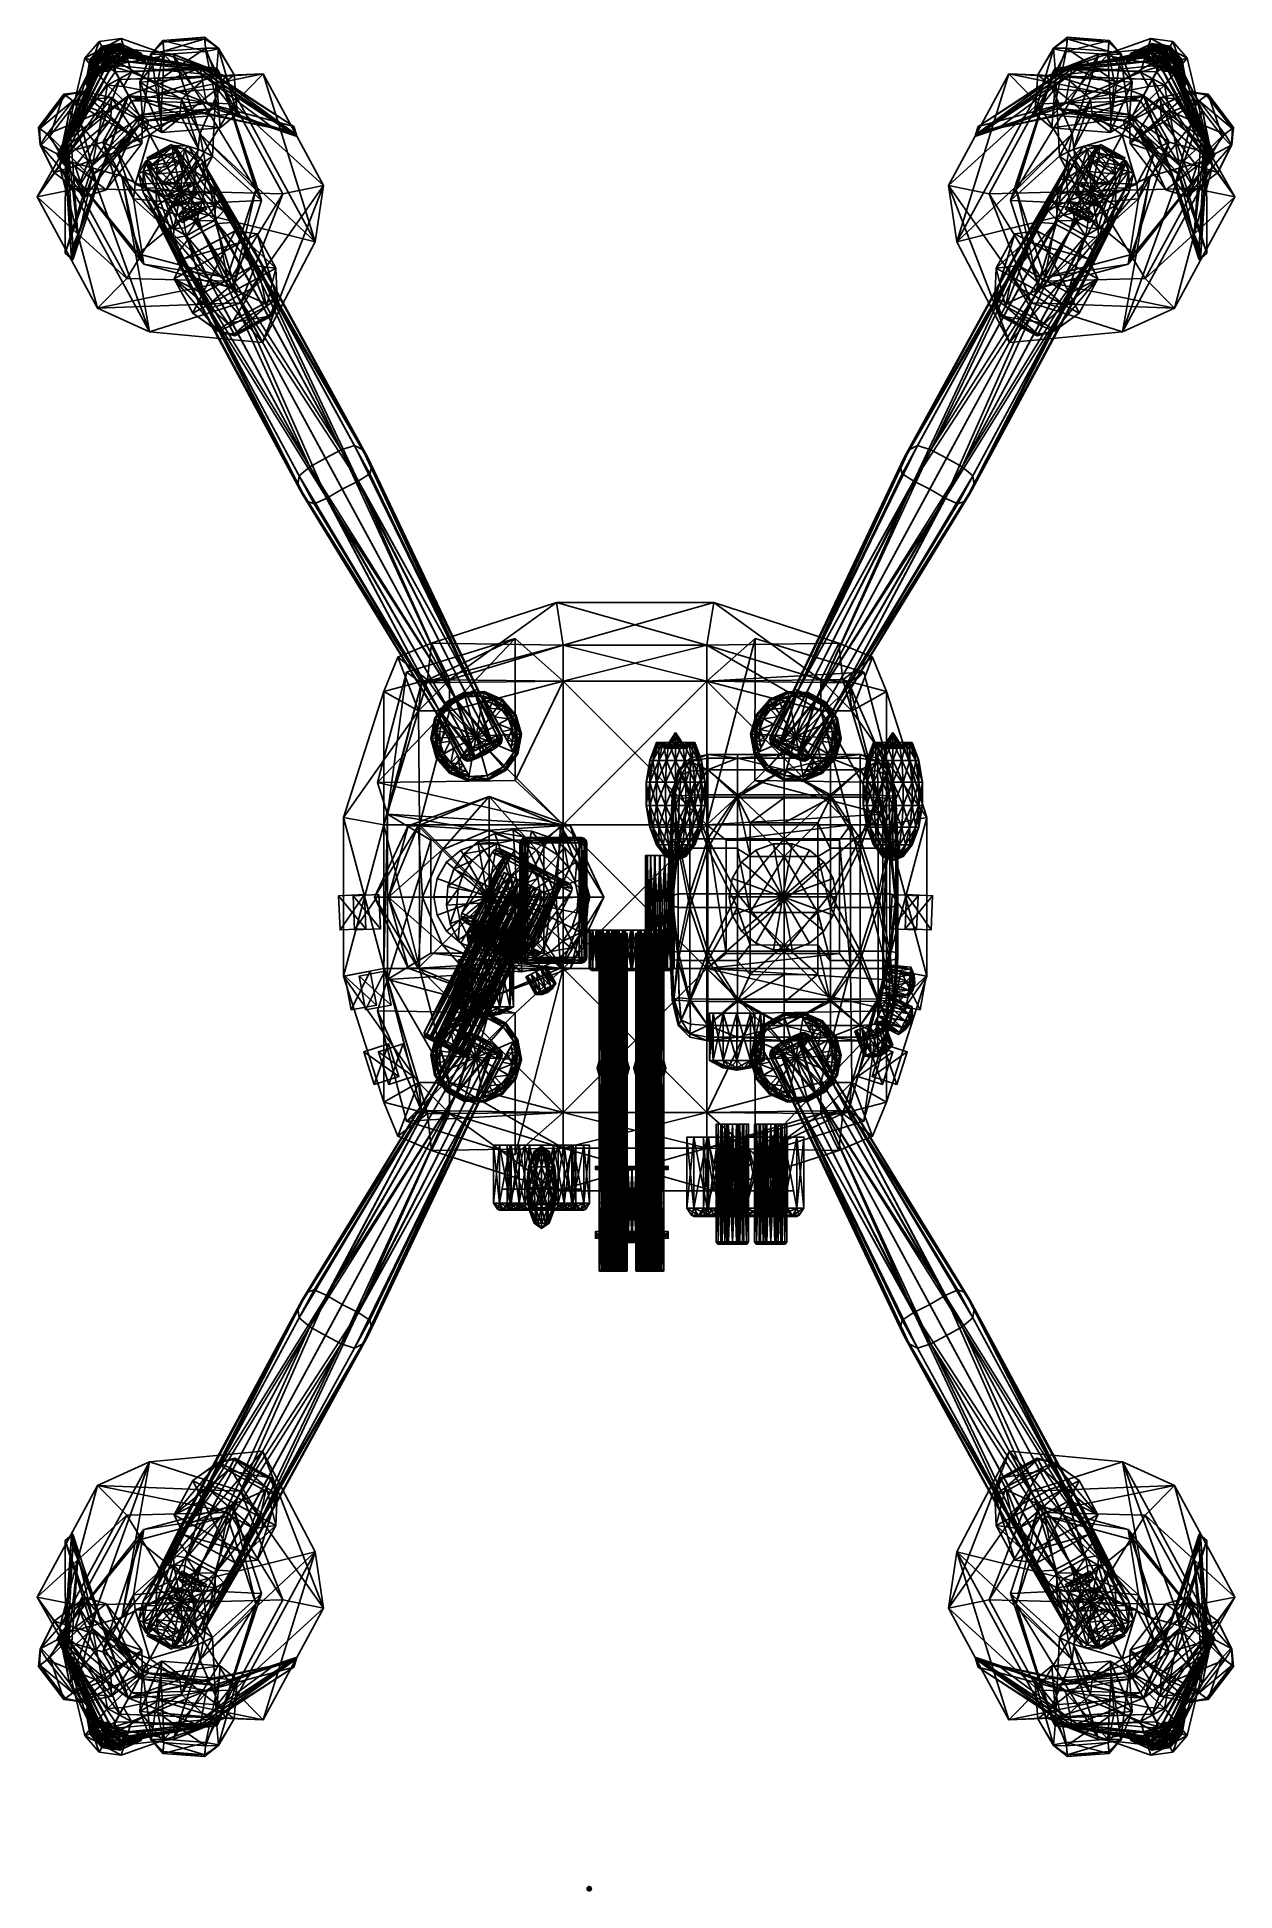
# Model space of a CAD drawing. Extents: x -218 to 254, y -1 to 729.
import ezdxf

# ---------------------------------------------------------------- set-up
doc = ezdxf.new("R2010")
doc.units = 0
for name, color, linetype in [('AUTOCANNON_BARREL', 154, 'CONTINUOUS'), ('AUTOCANNON_BASE', 204, 'CONTINUOUS'), ('AUTOCANNON_HOLE', 192, 'CONTINUOUS'), ('AUTOCANNON_STAND', 231, 'CONTINUOUS'), ('AUTOCANNON_TIIVISTE', 154, 'CONTINUOUS'), ('BARRELHOLDER', 212, 'CONTINUOUS'), ('BARRELHOLDER01', 212, 'CONTINUOUS'), ('BODY_JOINT01', 174, 'CONTINUOUS'), ('BODY_JOINT02', 174, 'CONTINUOUS'), ('BODY_JOINT03', 174, 'CONTINUOUS'), ('BODY_JOINT04', 174, 'CONTINUOUS'), ('BODY_JOINT05', 174, 'CONTINUOUS'), ('BODY_JOINT06', 174, 'CONTINUOUS'), ('BODY_JOINT07', 174, 'CONTINUOUS'), ('BODY_JOINT08', 174, 'CONTINUOUS'), ('BODY_JOINT09', 174, 'CONTINUOUS'), ('BODY_JOINT10', 174, 'CONTINUOUS'), ('BODY_JOINT11', 174, 'CONTINUOUS'), ('BODY_JOINT12', 174, 'CONTINUOUS'), ('BODY_JOINT13', 174, 'CONTINUOUS'), ('BODY_JOINT14', 174, 'CONTINUOUS'), ('BODY_JOINT15', 174, 'CONTINUOUS'), ('BODY_JOINT16', 174, 'CONTINUOUS'), ('COCKPIT', 52, 'CONTINUOUS'), ('COCKPIT_GLASS', 111, 'CONTINUOUS'), ('COCKPIT_SIDEPART', 11, 'CONTINUOUS'), ('COCKPIT_SIDEPART01', 11, 'CONTINUOUS'), ('ENGINE_SPIKE', 14, 'CONTINUOUS'), ('ENGINE_SPIKE01', 14, 'CONTINUOUS'), ('JALKA', 121, 'CONTINUOUS'), ('JALKA02', 121, 'CONTINUOUS'), ('JALKA04', 121, 'CONTINUOUS'), ('JALKA06', 121, 'CONTINUOUS'), ('KAULA', 81, 'CONTINUOUS'), ('KAULA01', 81, 'CONTINUOUS'), ('KNEECAP', 81, 'CONTINUOUS'), ('KNEECAP01', 81, 'CONTINUOUS'), ('KNEECAP02', 81, 'CONTINUOUS'), ('KNEECAP03', 81, 'CONTINUOUS'), ('KNEEDECORATION', 171, 'CONTINUOUS'), ('KNEEDECORATION01', 171, 'CONTINUOUS'), ('KNEEDECORATION02', 171, 'CONTINUOUS'), ('KNEEDECORATION03', 171, 'CONTINUOUS'), ('KNEEHOLE', 11, 'CONTINUOUS'), ('KNEEHOLE01', 11, 'CONTINUOUS'), ('KNEEHOLE02', 11, 'CONTINUOUS'), ('KNEEHOLE03', 11, 'CONTINUOUS'), ('KYNSI01', 250, 'CONTINUOUS'), ('KYNSI02', 250, 'CONTINUOUS'), ('KYNSI03', 250, 'CONTINUOUS'), ('KYNSI04', 250, 'CONTINUOUS'), ('KYNSI05', 250, 'CONTINUOUS'), ('KYNSI06', 250, 'CONTINUOUS'), ('KYNSI07', 250, 'CONTINUOUS'), ('KYNSI08', 250, 'CONTINUOUS'), ('KYNSI09', 250, 'CONTINUOUS'), ('KYNSI10', 250, 'CONTINUOUS'), ('KYNSI11', 250, 'CONTINUOUS'), ('KYNSI12', 250, 'CONTINUOUS'), ('LIGHT', 191, 'CONTINUOUS'), ('LIGHT01', 191, 'CONTINUOUS'), ('LIGHT02', 191, 'CONTINUOUS'), ('LIGHT03', 191, 'CONTINUOUS'), ('LIGHT04', 191, 'CONTINUOUS'), ('LIGHT05', 191, 'CONTINUOUS'), ('LIGHT06', 191, 'CONTINUOUS'), ('LIGHTB_LIGHT', 13, 'CONTINUOUS'), ('LIGHTB_LIGHT01', 13, 'CONTINUOUS'), ('LIGHTB_LIGHT02', 13, 'CONTINUOUS'), ('LIGHTB_LIGHT03', 13, 'CONTINUOUS'), ('LIGHTB_LIGHT04', 13, 'CONTINUOUS'), ('LIGHTB_LIGHT05', 13, 'CONTINUOUS'), ('LIGHTB_LIGHT06', 13, 'CONTINUOUS'), ('LOWER_TURRET', 144, 'CONTINUOUS'), ('MG_ALALAATIKKO', 132, 'CONTINUOUS'), ('MG_BARREL', 152, 'CONTINUOUS'), ('MG_BARREL01', 152, 'CONTINUOUS'), ('MG_BARREL02', 152, 'CONTINUOUS'), ('MG_BARREL03', 152, 'CONTINUOUS'), ('MG_BARREL04', 152, 'CONTINUOUS'), ('MG_BARREL05', 152, 'CONTINUOUS'), ('MG_CENTERBARRELCOOLER', 112, 'CONTINUOUS'), ('MG_CENTERFAKEBARREL', 11, 'CONTINUOUS'), ('MG_SIDEPART', 114, 'CONTINUOUS'), ('MG_STANDHOLE', 121, 'CONTINUOUS'), ('MG_STANDRING', 232, 'CONTINUOUS'), ('NO_NAME', 253, 'CONTINUOUS'), ('POLVISUOJUS', 194, 'CONTINUOUS'), ('POLVISUOJUS01', 194, 'CONTINUOUS'), ('POLVISUOJUS02', 194, 'CONTINUOUS'), ('POLVISUOJUS03', 194, 'CONTINUOUS'), ('REISI', 191, 'CONTINUOUS'), ('REISI01', 191, 'CONTINUOUS'), ('REISI02', 191, 'CONTINUOUS'), ('REISI03', 191, 'CONTINUOUS'), ('ROCKET_BARREL', 154, 'CONTINUOUS'), ('ROCKET_BARREL01', 154, 'CONTINUOUS'), ('ROCKET_BARREL02', 154, 'CONTINUOUS'), ('SIDEBOX', 121, 'CONTINUOUS'), ('SIDEBOX01', 121, 'CONTINUOUS'), ('SIDEBOX02', 121, 'CONTINUOUS'), ('SIDEBOX03', 121, 'CONTINUOUS'), ('SIDEBOX04', 121, 'CONTINUOUS'), ('SIDEBOX05', 121, 'CONTINUOUS'), ('SIDEBOX06', 121, 'CONTINUOUS'), ('SIDEBOX07', 121, 'CONTINUOUS'), ('SIDEBOX08', 121, 'CONTINUOUS'), ('SIDEBOX09', 121, 'CONTINUOUS'), ('SIDEBOX10', 121, 'CONTINUOUS'), ('SIDEBOX11', 121, 'CONTINUOUS'), ('TORSO', 112, 'CONTINUOUS'), ('TUULETIN', 154, 'CONTINUOUS'), ('TUULETIN01', 154, 'CONTINUOUS'), ('TUULETIN_AUKKO', 192, 'CONTINUOUS'), ('TUULETIN_AUKKO01', 192, 'CONTINUOUS'), ('TUULETIN_AUKKO02', 192, 'CONTINUOUS'), ('TUULETIN_AUKKO03', 192, 'CONTINUOUS'), ('TUULETIN_AUKKO04', 192, 'CONTINUOUS'), ('TUULETIN_KESKUS', 9, 'CONTINUOUS')]:
    doc.layers.add(name, color=color, linetype=linetype)

msp = doc.modelspace()

# ---------------------------------------------------------------- meshes
at = {"layer": 'AUTOCANNON_BARREL', "color": 154}
mesh = msp.add_polyface(dxfattribs=at)
corners = [(-24.890598, 395.758881, 399.920776), (-56.335556, 332.690033, 399.920776), (-53.329144, 331.191101, 399.3284), (-56.335556, 332.690033, 397.154633), (-22.73086, 394.682068, 396.729095), (-54.175816, 331.613251, 396.729095), (-21.884186, 394.259918, 399.32843), (-50.685345, 329.872955, 397.622833), (-20.831617, 393.735138, 395.503845), (-52.276577, 330.666321, 395.503845), (-19.240387, 392.941772, 397.622833), (-48.723049, 328.894592, 395.009705), (-19.421949, 393.032318, 393.626617), (-50.866909, 329.96347, 393.626617), (-17.278091, 391.963409, 395.009705), (-47.678932, 328.374023, 391.80423), (-18.671881, 392.658325, 391.323883), (-50.11684, 329.589508, 391.323883), (-16.233974, 391.442841, 391.80423), (-47.678936, 328.374023, 388.393036), (-18.671881, 392.658325, 388.873383), (-50.11684, 329.589508, 388.873383), (-16.233976, 391.442841, 388.393036), (-48.723053, 328.894592, 385.187561), (-19.421949, 393.032318, 386.570648), (-50.866909, 329.96347, 386.570648), (-17.278093, 391.963409, 385.187561), (-50.685349, 329.872955, 382.574463), (-20.831619, 393.735138, 384.69342), (-52.276577, 330.666321, 384.69342), (-19.240391, 392.941772, 382.574463), (-53.329144, 331.191101, 380.868866), (-22.730862, 394.682068, 383.46817), (-54.175819, 331.61322, 383.46817), (-21.884184, 394.259949, 380.868866), (-56.335556, 332.690033, 380.27652), (-24.890598, 395.758881, 383.042633), (-56.335556, 332.690033, 383.042633), (-24.890598, 395.758881, 380.27652), (-59.341972, 334.188995, 380.868866), (-27.050337, 396.835693, 383.46817), (-58.495296, 333.766846, 383.46817), (-27.897013, 397.257812, 380.868866), (-61.985767, 335.507141, 382.574463), (-28.949577, 397.782593, 384.69342), (-60.394535, 334.713776, 384.69342), (-30.540808, 398.575958, 382.574463), (-63.948063, 336.485504, 385.187561), (-30.359245, 398.485443, 386.570648), (-61.804203, 335.416595, 386.570648), (-32.503105, 399.554321, 385.187561), (-64.99218, 337.006073, 388.393036), (-31.109316, 398.859406, 388.873383), (-62.554272, 335.790588, 388.873383), (-33.547218, 400.074921, 388.393036), (-64.99218, 337.006073, 391.80423), (-31.109314, 398.859406, 391.323883), (-62.554272, 335.790588, 391.323883), (-33.547218, 400.074921, 391.80423), (-63.948059, 336.485504, 395.009705), (-30.359243, 398.485443, 393.626617), (-61.804203, 335.416595, 393.626617), (-32.503101, 399.554321, 395.009705), (-61.985764, 335.507141, 397.622833), (-28.949575, 397.782623, 395.503845), (-60.394531, 334.713776, 395.503845), (-30.540806, 398.575958, 397.622833), (-59.341965, 334.188995, 399.32843), (-27.050333, 396.835693, 396.729095), (-58.495293, 333.766846, 396.729095), (-27.897009, 397.257812, 399.32843), (-24.890596, 395.758881, 397.154633)]
mesh.append_faces([[corners[k] for k in face] for face in [(3, 4, 5), (5, 8, 9), (9, 12, 13), (13, 16, 17), (17, 20, 21), (21, 24, 25), (25, 28, 29), (29, 32, 33), (33, 36, 37), (37, 40, 41), (41, 44, 45), (45, 48, 49), (49, 52, 53), (53, 56, 57), (57, 60, 61), (61, 64, 65), (65, 68, 69), (69, 71, 3)]], dxfattribs={"vtx0": -1})
mesh.append_faces([[corners[k] for k in face] for face in [(0, 1, 2), (6, 2, 7), (10, 7, 11), (14, 11, 15), (18, 15, 19), (22, 19, 23), (26, 23, 27), (30, 27, 31), (34, 31, 35), (38, 35, 39), (42, 39, 43), (46, 43, 47), (50, 47, 51), (54, 51, 55), (58, 55, 59), (62, 59, 63), (66, 63, 67), (70, 67, 1)]], dxfattribs={"vtx2": -1})
mesh = msp.add_polyface(dxfattribs=at)
corners = [(-24.890598, 395.758881, 399.920776), (-53.329144, 331.191101, 399.3284), (-21.884186, 394.259918, 399.32843), (-56.335556, 332.690033, 397.154633), (-24.890596, 395.758881, 397.154633), (-22.73086, 394.682068, 396.729095), (-50.685345, 329.872955, 397.622833), (-19.240387, 392.941772, 397.622833), (-54.175816, 331.613251, 396.729095), (-20.831617, 393.735138, 395.503845), (-48.723049, 328.894592, 395.009705), (-17.278091, 391.963409, 395.009705), (-52.276577, 330.666321, 395.503845), (-19.421949, 393.032318, 393.626617), (-47.678932, 328.374023, 391.80423), (-16.233974, 391.442841, 391.80423), (-50.866909, 329.96347, 393.626617), (-18.671881, 392.658325, 391.323883), (-47.678936, 328.374023, 388.393036), (-16.233976, 391.442841, 388.393036), (-50.11684, 329.589508, 391.323883), (-18.671881, 392.658325, 388.873383), (-48.723053, 328.894592, 385.187561), (-17.278093, 391.963409, 385.187561), (-50.11684, 329.589508, 388.873383), (-19.421949, 393.032318, 386.570648), (-50.685349, 329.872955, 382.574463), (-19.240391, 392.941772, 382.574463), (-50.866909, 329.96347, 386.570648), (-20.831619, 393.735138, 384.69342), (-53.329144, 331.191101, 380.868866), (-21.884184, 394.259949, 380.868866), (-52.276577, 330.666321, 384.69342), (-22.730862, 394.682068, 383.46817), (-56.335556, 332.690033, 380.27652), (-24.890598, 395.758881, 380.27652), (-54.175819, 331.61322, 383.46817), (-24.890598, 395.758881, 383.042633), (-59.341972, 334.188995, 380.868866), (-27.897013, 397.257812, 380.868866), (-56.335556, 332.690033, 383.042633), (-27.050337, 396.835693, 383.46817), (-61.985767, 335.507141, 382.574463), (-30.540808, 398.575958, 382.574463), (-58.495296, 333.766846, 383.46817), (-28.949577, 397.782593, 384.69342), (-63.948063, 336.485504, 385.187561), (-32.503105, 399.554321, 385.187561), (-60.394535, 334.713776, 384.69342), (-30.359245, 398.485443, 386.570648), (-64.99218, 337.006073, 388.393036), (-33.547218, 400.074921, 388.393036), (-61.804203, 335.416595, 386.570648), (-31.109316, 398.859406, 388.873383), (-64.99218, 337.006073, 391.80423), (-33.547218, 400.074921, 391.80423), (-62.554272, 335.790588, 388.873383), (-31.109314, 398.859406, 391.323883), (-63.948059, 336.485504, 395.009705), (-32.503101, 399.554321, 395.009705), (-62.554272, 335.790588, 391.323883), (-30.359243, 398.485443, 393.626617), (-61.985764, 335.507141, 397.622833), (-30.540806, 398.575958, 397.622833), (-61.804203, 335.416595, 393.626617), (-28.949575, 397.782623, 395.503845), (-59.341965, 334.188995, 399.32843), (-27.897009, 397.257812, 399.32843), (-60.394531, 334.713776, 395.503845), (-27.050333, 396.835693, 396.729095), (-56.335556, 332.690033, 399.920776), (-58.495293, 333.766846, 396.729095)]
mesh.append_faces([[corners[k] for k in face] for face in [(0, 1, 2), (2, 6, 7), (7, 10, 11), (11, 14, 15), (15, 18, 19), (19, 22, 23), (23, 26, 27), (27, 30, 31), (31, 34, 35), (35, 38, 39), (39, 42, 43), (43, 46, 47), (47, 50, 51), (51, 54, 55), (55, 58, 59), (59, 62, 63), (63, 66, 67), (67, 70, 0)]], dxfattribs={"vtx0": -1})
mesh.append_faces([[corners[k] for k in face] for face in [(3, 4, 5), (8, 5, 9), (12, 9, 13), (16, 13, 17), (20, 17, 21), (24, 21, 25), (28, 25, 29), (32, 29, 33), (36, 33, 37), (40, 37, 41), (44, 41, 45), (48, 45, 49), (52, 49, 53), (56, 53, 57), (60, 57, 61), (64, 61, 65), (68, 65, 69), (71, 69, 4)]], dxfattribs={"vtx2": -1})
mesh = msp.add_polyface(dxfattribs=at)
corners = [(-24.890596, 395.758881, 397.154633), (-21.884186, 394.259918, 399.32843), (-22.73086, 394.682068, 396.729095), (-24.890598, 395.758881, 399.920776), (-19.240387, 392.941772, 397.622833), (-20.831617, 393.735138, 395.503845), (-17.278091, 391.963409, 395.009705), (-19.421949, 393.032318, 393.626617), (-16.233974, 391.442841, 391.80423), (-18.671881, 392.658325, 391.323883), (-16.233976, 391.442841, 388.393036), (-18.671881, 392.658325, 388.873383), (-17.278093, 391.963409, 385.187561), (-19.421949, 393.032318, 386.570648), (-19.240391, 392.941772, 382.574463), (-20.831619, 393.735138, 384.69342), (-21.884184, 394.259949, 380.868866), (-22.730862, 394.682068, 383.46817), (-24.890598, 395.758881, 380.27652), (-24.890598, 395.758881, 383.042633), (-27.897013, 397.257812, 380.868866), (-27.050337, 396.835693, 383.46817), (-30.540808, 398.575958, 382.574463), (-28.949577, 397.782593, 384.69342), (-32.503105, 399.554321, 385.187561), (-30.359245, 398.485443, 386.570648), (-33.547218, 400.074921, 388.393036), (-31.109316, 398.859406, 388.873383), (-33.547218, 400.074921, 391.80423), (-31.109314, 398.859406, 391.323883), (-32.503101, 399.554321, 395.009705), (-30.359243, 398.485443, 393.626617), (-30.540806, 398.575958, 397.622833), (-28.949575, 397.782623, 395.503845), (-27.897009, 397.257812, 399.32843), (-27.050333, 396.835693, 396.729095)]
mesh.append_faces([[corners[k] for k in face] for face in [(0, 1, 2), (2, 4, 5), (5, 6, 7), (7, 8, 9), (9, 10, 11), (11, 12, 13), (13, 14, 15), (15, 16, 17), (17, 18, 19), (19, 20, 21), (21, 22, 23), (23, 24, 25), (25, 26, 27), (27, 28, 29), (29, 30, 31), (31, 32, 33), (33, 34, 35), (35, 3, 0)]], dxfattribs={"vtx0": -1})
mesh.append_faces([[corners[k] for k in face] for face in [(0, 3, 1), (2, 1, 4), (5, 4, 6), (7, 6, 8), (9, 8, 10), (11, 10, 12), (13, 12, 14), (15, 14, 16), (17, 16, 18), (19, 18, 20), (21, 20, 22), (23, 22, 24), (25, 24, 26), (27, 26, 28), (29, 28, 30), (31, 30, 32), (33, 32, 34), (35, 34, 3)]], dxfattribs={"vtx2": -1})
mesh = msp.add_polyface(dxfattribs=at)
corners = [(-63.635845, 334.780334, 385.788177), (-64.231667, 335.077393, 388.664795), (-64.552269, 335.237244, 388.601624), (-63.353912, 334.639771, 385.970062), (-64.231667, 335.077393, 391.532471), (-64.552269, 335.237244, 391.595642), (-63.353909, 334.639771, 394.227234), (-63.635841, 334.780334, 394.409119), (-63.948063, 336.485504, 385.187561), (-61.985767, 335.507141, 382.574463), (-62.064129, 334.229767, 383.170135), (-63.871075, 335.130676, 385.576385), (-60.394535, 334.713776, 384.69342), (-61.804203, 335.416595, 386.570648), (-62.932552, 334.66275, 386.181854), (-64.99218, 337.006073, 388.393036), (-64.832527, 335.610046, 388.528076), (-62.554272, 335.790588, 388.873383), (-63.765282, 335.077911, 388.738342), (-64.99218, 337.006073, 391.80423), (-64.832527, 335.610046, 391.669189), (-62.554272, 335.790588, 391.323883), (-63.765278, 335.077911, 391.458923), (-63.948059, 336.485504, 395.009705), (-63.871071, 335.130676, 394.620911), (-61.804203, 335.416595, 393.626617), (-62.932549, 334.66275, 394.015442), (-61.985764, 335.507141, 397.622833), (-62.064125, 334.229767, 397.027161)]
mesh.append_faces([[corners[k] for k in face] for face in [(0, 1, 2), (2, 4, 5), (5, 6, 7)]], dxfattribs={"vtx0": -1})
mesh.append_faces([[corners[k] for k in face] for face in [(0, 3, 1), (2, 1, 4), (5, 4, 6), (8, 9, 10), (10, 11, 8), (12, 13, 14), (15, 8, 11), (11, 16, 15), (13, 17, 18), (18, 14, 13), (19, 15, 16), (16, 20, 19), (17, 21, 22), (22, 18, 17), (23, 19, 20), (20, 24, 23), (21, 25, 26), (26, 22, 21), (27, 23, 24), (24, 28, 27), (16, 11, 0), (0, 2, 16), (14, 18, 1), (1, 3, 14), (20, 16, 2), (2, 5, 20), (18, 22, 4), (4, 1, 18), (24, 20, 5), (5, 7, 24), (22, 26, 6), (6, 4, 22), (28, 24, 7)]], dxfattribs={"vtx2": -1})
mesh = msp.add_polyface(dxfattribs=at)
corners = [(-59.593052, 332.764648, 381.997589), (-61.704266, 333.817261, 383.773285), (-61.913525, 333.9216, 383.494598), (-59.481705, 332.709137, 382.339417), (-63.353912, 334.639771, 385.970062), (-63.635845, 334.780334, 385.788177), (-63.635841, 334.780334, 394.409119), (-61.704262, 333.817261, 396.424011), (-61.913521, 333.9216, 396.702667), (-63.353909, 334.639771, 394.227234), (-59.481701, 332.709137, 397.857849), (-59.593044, 332.764648, 398.199677), (-61.985767, 335.507141, 382.574463), (-59.341972, 334.188995, 380.868866), (-59.629639, 333.015961, 381.599548), (-62.064129, 334.229767, 383.170135), (-58.495296, 333.766846, 383.46817), (-60.394535, 334.713776, 384.69342), (-61.367531, 333.882446, 384.097748), (-59.258987, 332.831177, 382.737457), (-62.932552, 334.66275, 386.181854), (-61.804203, 335.416595, 393.626617), (-60.394531, 334.713776, 395.503845), (-61.367527, 333.882446, 396.099518), (-62.932549, 334.66275, 394.015442), (-59.341965, 334.188995, 399.32843), (-61.985764, 335.507141, 397.622833), (-62.064125, 334.229767, 397.027161), (-59.629635, 333.015961, 398.597717), (-58.495293, 333.766846, 396.729095), (-59.258984, 332.831177, 397.459808), (-56.954304, 331.449036, 381.477692), (-63.871075, 335.130676, 385.576385), (-56.861233, 331.635681, 399.143158)]
mesh.append_faces([[corners[k] for k in face] for face in [(0, 1, 2), (2, 4, 5), (6, 7, 8), (8, 10, 11)]], dxfattribs={"vtx0": -1})
mesh.append_faces([[corners[k] for k in face] for face in [(0, 3, 1), (2, 1, 4), (6, 9, 7), (8, 7, 10), (12, 13, 14), (14, 15, 12), (16, 17, 18), (18, 19, 16), (20, 18, 17), (21, 22, 23), (23, 24, 21), (25, 26, 27), (27, 28, 25), (22, 29, 30), (30, 23, 22), (31, 0, 14), (15, 14, 0), (0, 2, 15), (19, 18, 1), (1, 3, 19), (32, 15, 2), (2, 5, 32), (18, 20, 4), (4, 1, 18), (6, 8, 27), (24, 23, 7), (7, 9, 24), (28, 27, 8), (8, 11, 28), (23, 30, 10), (10, 7, 23), (33, 28, 11)]], dxfattribs={"vtx2": -1})
mesh = msp.add_polyface(dxfattribs=at)
corners = [(-56.9543, 331.449036, 398.719574), (-54.426895, 330.188904, 397.857849), (-54.315552, 330.133392, 398.199677), (-56.9543, 331.449036, 398.355804), (-54.315556, 330.133392, 381.997589), (-56.954304, 331.449036, 381.841461), (-56.954304, 331.449036, 381.477692), (-54.426899, 330.188904, 382.339417), (-59.481705, 332.709137, 382.339417), (-59.593052, 332.764648, 381.997589), (-59.593044, 332.764648, 398.199677), (-59.481701, 332.709137, 397.857849), (-53.329144, 331.191101, 399.3284), (-56.335556, 332.690033, 399.920776), (-56.861233, 331.635681, 399.143158), (-56.335556, 332.690033, 397.154633), (-54.175816, 331.613251, 396.729095), (-54.463486, 330.440216, 397.459808), (-56.861233, 331.635681, 397.93222), (-54.092834, 330.255432, 381.599548), (-56.861237, 331.635681, 381.054108), (-56.335556, 332.690033, 380.27652), (-54.175819, 331.61322, 383.46817), (-56.335556, 332.690033, 383.042633), (-56.861237, 331.635681, 382.265045), (-54.463486, 330.440216, 382.737457), (-59.341972, 334.188995, 380.868866), (-59.629639, 333.015961, 381.599548), (-58.495296, 333.766846, 383.46817), (-59.258987, 332.831177, 382.737457), (-59.341965, 334.188995, 399.32843), (-59.629635, 333.015961, 398.597717), (-58.495293, 333.766846, 396.729095), (-59.258984, 332.831177, 397.459808), (-54.092834, 330.255432, 398.597717)]
mesh.append_faces([[corners[k] for k in face] for face in [(0, 1, 2), (4, 5, 6), (6, 8, 9), (10, 3, 0)]], dxfattribs={"vtx0": -1})
mesh.append_faces([[corners[k] for k in face] for face in [(0, 3, 1), (4, 7, 5), (6, 5, 8), (10, 11, 3), (12, 13, 14), (15, 16, 17), (17, 18, 15), (19, 20, 21), (22, 23, 24), (24, 25, 22), (26, 21, 20), (20, 27, 26), (23, 28, 29), (29, 24, 23), (13, 30, 31), (31, 14, 13), (32, 15, 18), (18, 33, 32), (34, 14, 0), (0, 2, 34), (18, 17, 1), (1, 3, 18), (20, 19, 4), (4, 6, 20), (25, 24, 5), (5, 7, 25), (27, 20, 6), (24, 29, 8), (8, 5, 24), (10, 0, 14), (33, 18, 3), (3, 11, 33)]], dxfattribs={"vtx2": -1})
mesh = msp.add_polyface(dxfattribs=at)
corners = [(-54.315552, 330.133392, 398.199677), (-52.204334, 329.08078, 396.424011), (-51.995079, 328.97644, 396.702667), (-54.426895, 330.188904, 397.857849), (-50.554691, 328.258301, 394.227234), (-50.272758, 328.117737, 394.409119), (-50.272758, 328.117737, 385.788177), (-52.204338, 329.08078, 383.773285), (-51.995079, 328.97644, 383.494598), (-50.554691, 328.258301, 385.970062), (-54.426899, 330.188904, 382.339417), (-54.315556, 330.133392, 381.997589), (-56.861233, 331.635681, 399.143158), (-54.092834, 330.255432, 398.597717), (-53.329144, 331.191101, 399.3284), (-50.685345, 329.872955, 397.622833), (-51.65834, 329.041626, 397.027161), (-54.175816, 331.613251, 396.729095), (-52.276577, 330.666321, 395.503845), (-52.354939, 329.388947, 396.099518), (-54.463486, 330.440216, 397.459808), (-50.866909, 329.96347, 393.626617), (-50.789921, 328.608643, 394.015442), (-50.866909, 329.96347, 386.570648), (-52.276577, 330.666321, 384.69342), (-52.354942, 329.388947, 384.097748), (-50.789921, 328.608643, 386.181854), (-53.329144, 331.191101, 380.868866), (-50.685349, 329.872955, 382.574463), (-51.658344, 329.041626, 383.170135), (-54.092834, 330.255432, 381.599548), (-54.175819, 331.61322, 383.46817), (-54.463486, 330.440216, 382.737457), (-56.335556, 332.690033, 380.27652), (-49.851395, 328.140717, 394.620911)]
mesh.append_faces([[corners[k] for k in face] for face in [(0, 1, 2), (2, 4, 5), (6, 7, 8), (8, 10, 11)]], dxfattribs={"vtx0": -1})
mesh.append_faces([[corners[k] for k in face] for face in [(0, 3, 1), (2, 1, 4), (6, 9, 7), (8, 7, 10), (12, 13, 14), (15, 14, 13), (13, 16, 15), (17, 18, 19), (19, 20, 17), (18, 21, 22), (22, 19, 18), (23, 24, 25), (25, 26, 23), (27, 28, 29), (29, 30, 27), (24, 31, 32), (32, 25, 24), (33, 27, 30), (16, 13, 0), (0, 2, 16), (20, 19, 1), (1, 3, 20), (34, 16, 2), (19, 22, 4), (4, 1, 19), (6, 8, 29), (26, 25, 7), (7, 9, 26), (30, 29, 8), (8, 11, 30), (25, 32, 10), (10, 7, 25)]], dxfattribs={"vtx2": -1})
mesh = msp.add_polyface(dxfattribs=at)
corners = [(-50.272758, 328.117737, 394.409119), (-49.676933, 327.820679, 391.532471), (-49.356331, 327.660828, 391.595642), (-50.554691, 328.258301, 394.227234), (-49.676933, 327.820679, 388.664795), (-49.356331, 327.660828, 388.601624), (-50.554691, 328.258301, 385.970062), (-50.272758, 328.117737, 385.788177), (-48.723049, 328.894592, 395.009705), (-50.685345, 329.872955, 397.622833), (-51.65834, 329.041626, 397.027161), (-49.851395, 328.140717, 394.620911), (-47.678932, 328.374023, 391.80423), (-48.889942, 327.661346, 391.669189), (-50.866909, 329.96347, 393.626617), (-50.11684, 329.589508, 391.323883), (-49.957191, 328.193451, 391.458923), (-50.789921, 328.608643, 394.015442), (-47.678936, 328.374023, 388.393036), (-48.889942, 327.661346, 388.528076), (-50.11684, 329.589508, 388.873383), (-49.957191, 328.193451, 388.738342), (-48.723053, 328.894592, 385.187561), (-49.851398, 328.140717, 385.576355), (-50.866909, 329.96347, 386.570648), (-50.789921, 328.608643, 386.181854), (-50.685349, 329.872955, 382.574463), (-51.658344, 329.041626, 383.170135), (-51.995079, 328.97644, 396.702667)]
mesh.append_faces([[corners[k] for k in face] for face in [(0, 1, 2), (2, 4, 5), (5, 6, 7)]], dxfattribs={"vtx0": -1})
mesh.append_faces([[corners[k] for k in face] for face in [(0, 3, 1), (2, 1, 4), (5, 4, 6), (8, 9, 10), (10, 11, 8), (12, 8, 11), (11, 13, 12), (14, 15, 16), (16, 17, 14), (18, 12, 13), (13, 19, 18), (15, 20, 21), (21, 16, 15), (22, 18, 19), (19, 23, 22), (20, 24, 25), (25, 21, 20), (26, 22, 23), (23, 27, 26), (28, 0, 11), (13, 11, 0), (0, 2, 13), (17, 16, 1), (1, 3, 17), (19, 13, 2), (2, 5, 19), (16, 21, 4), (4, 1, 16), (23, 19, 5), (5, 7, 23), (21, 25, 6), (6, 4, 21), (27, 23, 7)]], dxfattribs={"vtx2": -1})
at = {"layer": 'AUTOCANNON_BASE', "color": 204}
mesh = msp.add_polyface(dxfattribs=at)
corners = [(-28.267426, 388.974213, 374.029968), (-6.8748, 378.308228, 374.029968), (-4.84318, 384.208496, 374.029968), (-4.407884, 390.433533, 374.029968), (-5.598576, 396.559113, 374.029968), (-8.334112, 402.167786, 374.029968), (-12.428072, 406.87735, 374.029968), (-17.601458, 410.366852, 374.029968), (-23.501711, 412.398468, 374.029968), (-29.72674, 412.83374, 374.029968), (-35.852318, 411.643066, 374.029968), (-41.460999, 408.907532, 374.029968), (-46.170563, 404.813568, 374.029968), (-49.660053, 399.640167, 374.029968), (-51.691673, 393.739929, 374.029968), (-52.126968, 387.514893, 374.029968), (-50.936275, 381.389313, 374.029968), (-48.200737, 375.78064, 374.029968), (-44.106777, 371.071075, 374.029968), (-38.933392, 367.581573, 374.029968), (-33.033138, 365.549957, 374.029968), (-26.808111, 365.114655, 374.029968), (-20.682531, 366.305359, 374.029968), (-15.073849, 369.040894, 374.029968), (-10.364289, 373.134857, 374.029968), (-3.222035, 376.48703, 369.948364), (-0.843518, 383.394745, 369.948364), (-0.333896, 390.682709, 369.948364), (-1.727898, 397.854218, 369.948364), (-4.930524, 404.420563, 369.948364), (-9.723521, 409.934296, 369.948364), (-15.780256, 414.019592, 369.948364), (-22.687971, 416.398132, 369.948364), (-29.975916, 416.907745, 369.948364), (-37.14743, 415.513733, 369.948364), (-43.713787, 412.311127, 369.948364), (-49.227501, 407.518127, 369.948364), (-53.312817, 401.461365, 369.948364), (-55.691334, 394.55368, 369.948364), (-56.200954, 387.265717, 369.948364), (-54.806953, 380.094208, 369.948364), (-51.604324, 373.527863, 369.948364), (-46.811329, 368.01413, 369.948364), (-40.754593, 363.928833, 369.948364), (-33.846878, 361.550293, 369.948364), (-26.558935, 361.04068, 369.948364), (-19.387419, 362.434692, 369.948364), (-12.821063, 365.637299, 369.948364), (-7.30735, 370.430298, 369.948364), (-3.222035, 376.48703, 345.861877), (-0.843518, 383.394745, 345.861877), (-0.333896, 390.682709, 345.861877), (-1.727898, 397.854218, 345.861877), (-4.930524, 404.420563, 345.861877), (-9.723521, 409.934296, 345.861877), (-15.780256, 414.019592, 345.861877), (-22.687971, 416.398132, 345.861877), (-29.975916, 416.907745, 345.861877), (-37.14743, 415.513733, 345.861877), (-43.713787, 412.311127, 345.861877), (-49.227501, 407.518127, 345.861877), (-53.312817, 401.461365, 345.861877), (-55.691334, 394.55368, 345.861877), (-56.200954, 387.265717, 345.861877), (-54.806953, 380.094208, 345.861877), (-51.604324, 373.527863, 345.861877), (-46.811329, 368.01413, 345.861877), (-40.754593, 363.928833, 345.861877), (-33.846878, 361.550293, 345.861877), (-26.558935, 361.04068, 345.861877), (-19.387419, 362.434692, 345.861877), (-12.821063, 365.637299, 345.861877), (-7.30735, 370.430298, 345.861877)]
mesh.append_faces([[corners[k] for k in face] for face in [(1, 26, 2), (2, 27, 3), (3, 28, 4), (4, 29, 5), (5, 30, 6), (6, 31, 7), (7, 32, 8), (8, 33, 9), (9, 34, 10), (10, 35, 11), (11, 36, 12), (12, 37, 13), (13, 38, 14), (14, 39, 15), (15, 40, 16), (16, 41, 17), (17, 42, 18), (18, 43, 19), (19, 44, 20), (20, 45, 21), (21, 46, 22), (22, 47, 23), (23, 48, 24), (24, 25, 1), (25, 50, 26), (26, 51, 27), (27, 52, 28), (28, 53, 29), (29, 54, 30), (30, 55, 31), (31, 56, 32), (32, 57, 33), (33, 58, 34), (34, 59, 35), (35, 60, 36), (36, 61, 37), (37, 62, 38), (38, 63, 39), (39, 64, 40), (40, 65, 41), (41, 66, 42), (42, 67, 43), (43, 68, 44), (44, 69, 45), (45, 70, 46), (46, 71, 47), (47, 72, 48), (48, 49, 25)]], dxfattribs={"vtx0": -1})
mesh.append_faces([[corners[k] for k in face] for face in [(0, 1, 2), (0, 2, 3), (0, 3, 4), (0, 4, 5), (0, 5, 6), (0, 6, 7), (0, 7, 8), (0, 8, 9), (0, 9, 10), (0, 10, 11), (0, 11, 12), (0, 12, 13), (0, 13, 14), (0, 14, 15), (0, 15, 16), (0, 16, 17), (0, 17, 18), (0, 18, 19), (0, 19, 20), (0, 20, 21), (0, 21, 22), (0, 22, 23), (0, 23, 24), (0, 24, 1), (1, 25, 26), (2, 26, 27), (3, 27, 28), (4, 28, 29), (5, 29, 30), (6, 30, 31), (7, 31, 32), (8, 32, 33), (9, 33, 34), (10, 34, 35), (11, 35, 36), (12, 36, 37), (13, 37, 38), (14, 38, 39), (15, 39, 40), (16, 40, 41), (17, 41, 42), (18, 42, 43), (19, 43, 44), (20, 44, 45), (21, 45, 46), (22, 46, 47), (23, 47, 48), (24, 48, 25), (25, 49, 50), (26, 50, 51), (27, 51, 52), (28, 52, 53), (29, 53, 54), (30, 54, 55), (31, 55, 56), (32, 56, 57), (33, 57, 58), (34, 58, 59), (35, 59, 60), (36, 60, 61), (37, 61, 62), (38, 62, 63), (39, 63, 64), (40, 64, 65), (41, 65, 66), (42, 66, 67), (43, 67, 68), (44, 68, 69), (45, 69, 70), (46, 70, 71), (47, 71, 72), (48, 72, 49)]], dxfattribs={"vtx2": -1})
at = {"layer": 'AUTOCANNON_HOLE', "color": 192}
mesh = msp.add_polyface(dxfattribs=at)
corners = [(-35.87151, 355.967316, 390.015198), (-36.297642, 356.179749, 392.715637), (-37.524635, 356.791534, 395.090332), (-39.404499, 357.72879, 396.852905), (-41.710491, 358.87851, 397.790771), (-44.164478, 360.10202, 397.790771), (-46.47047, 361.25174, 396.852905), (-48.350334, 362.189026, 395.090332), (-49.577328, 362.800781, 392.715637), (-50.00346, 363.013245, 390.015198), (-49.577328, 362.800781, 387.314758), (-48.350334, 362.189026, 384.940063), (-46.47047, 361.25174, 383.17749), (-44.164478, 360.10202, 382.239624), (-41.710491, 358.87851, 382.239624), (-39.404495, 357.72879, 383.17749), (-37.524632, 356.791504, 384.940063), (-36.297642, 356.179749, 387.314789), (-42.937485, 359.490265, 390.015198)]
mesh.append_faces([[corners[k] for k in face] for face in [(18, 0, 1), (18, 1, 2), (18, 2, 3), (18, 3, 4), (18, 4, 5), (18, 5, 6), (18, 6, 7), (18, 7, 8), (18, 8, 9), (18, 9, 10), (18, 10, 11), (18, 11, 12), (18, 12, 13), (18, 13, 14), (18, 14, 15), (18, 15, 16), (18, 16, 17), (18, 17, 0)]], dxfattribs={"vtx0": -1, "vtx2": -1})
at = {"layer": 'AUTOCANNON_STAND', "color": 231}
mesh = msp.add_polyface(dxfattribs=at)
corners = [(-32.18438, 404.98111, 404.917725), (-13.126478, 395.479187, 404.917725), (-44.082901, 381.116364, 404.917725), (-25.025, 371.614441, 404.917725), (-31.577311, 406.1987, 404.553162), (-32.099796, 406.255524, 404.553162), (-32.644947, 405.970856, 404.553162), (-33.066689, 405.42099, 404.553162), (-44.96521, 381.556244, 404.553162), (-45.150536, 380.888519, 404.553162), (-45.049789, 380.28183, 404.553162), (-44.689968, 379.898773, 404.553162), (-25.632067, 370.396851, 404.553162), (-25.109581, 370.340027, 404.553162), (-24.56443, 370.624664, 404.553162), (-24.142689, 371.17453, 404.553162), (-12.244166, 395.039276, 404.553162), (-12.058841, 395.707001, 404.553162), (-12.159587, 396.31369, 404.553162), (-12.51941, 396.696777, 404.553162), (-31.132906, 407.090027, 403.55719), (-32.03788, 407.188446, 403.55719), (-32.982109, 406.695404, 403.55719), (-33.712585, 405.743042, 403.55719), (-45.611107, 381.878296, 403.55719), (-45.932102, 380.721741, 403.55719), (-45.757603, 379.670929, 403.55719), (-45.134373, 379.007416, 403.55719), (-26.076471, 369.505524, 403.55719), (-25.171497, 369.407074, 403.55719), (-24.22727, 369.900116, 403.55719), (-23.496792, 370.852509, 403.55719), (-11.59827, 394.717255, 403.55719), (-11.277276, 395.873779, 403.55719), (-11.451774, 396.924591, 403.55719), (-12.075006, 397.588104, 403.55719), (-30.970243, 407.41626, 402.196655), (-32.015217, 407.529938, 402.196655), (-33.105518, 406.960632, 402.196655), (-33.948997, 405.860901, 402.196655), (-45.847523, 381.996155, 402.196655), (-46.218174, 380.660706, 402.196655), (-46.016682, 379.447327, 402.196655), (-45.297035, 378.681183, 402.196655), (-26.239134, 369.17926, 402.196655), (-25.194159, 369.065613, 402.196655), (-24.103859, 369.634918, 402.196655), (-23.26038, 370.734619, 402.196655), (-11.361856, 394.599365, 402.196655), (-10.991203, 395.934845, 402.196655), (-11.192696, 397.148193, 402.196655), (-11.912343, 397.914368, 402.196655), (-34.591244, 409.221649, 371.802155), (-35.971497, 409.502441, 371.802155), (-37.307236, 409.055511, 371.802155), (-38.240555, 408.00061, 371.802155), (-50.139076, 384.135864, 371.802155), (-50.419891, 382.755585, 371.802155), (-49.972961, 381.419861, 371.802155), (-48.918037, 380.486542, 371.802155), (-22.618134, 367.373901, 371.802155), (-21.237883, 367.093079, 371.802155), (-19.902142, 367.540009, 371.802155), (-18.968822, 368.59494, 371.802155), (-7.0703, 392.459686, 371.802155), (-6.789485, 393.839935, 371.802155), (-7.236417, 395.175659, 371.802155), (-8.291342, 396.108978, 371.802155)]
mesh.append_faces([[corners[k] for k in face] for face in [(0, 3, 1), (0, 8, 2), (2, 12, 3), (3, 16, 1), (1, 4, 0), (4, 21, 5), (5, 22, 6), (6, 23, 7), (7, 24, 8), (8, 25, 9), (9, 26, 10), (10, 27, 11), (11, 28, 12), (12, 29, 13), (13, 30, 14), (14, 31, 15), (15, 32, 16), (16, 33, 17), (17, 34, 18), (18, 35, 19), (19, 20, 4), (20, 37, 21), (21, 38, 22), (22, 39, 23), (23, 40, 24), (24, 41, 25), (25, 42, 26), (26, 43, 27), (27, 44, 28), (28, 45, 29), (29, 46, 30), (30, 47, 31), (31, 48, 32), (32, 49, 33), (33, 50, 34), (34, 51, 35), (35, 36, 20), (36, 53, 37), (37, 54, 38), (38, 55, 39), (39, 56, 40), (40, 57, 41), (41, 58, 42), (42, 59, 43), (43, 60, 44), (44, 61, 45), (45, 62, 46), (46, 63, 47), (47, 64, 48), (48, 65, 49), (49, 66, 50), (50, 67, 51), (51, 52, 36)]], dxfattribs={"vtx0": -1})
mesh.append_faces([[corners[k] for k in face] for face in [(0, 2, 3), (0, 4, 5), (0, 5, 6), (0, 6, 7), (0, 7, 8), (2, 8, 9), (2, 9, 10), (2, 10, 11), (2, 11, 12), (3, 12, 13), (3, 13, 14), (3, 14, 15), (3, 15, 16), (1, 16, 17), (1, 17, 18), (1, 18, 19), (1, 19, 4), (4, 20, 21), (5, 21, 22), (6, 22, 23), (7, 23, 24), (8, 24, 25), (9, 25, 26), (10, 26, 27), (11, 27, 28), (12, 28, 29), (13, 29, 30), (14, 30, 31), (15, 31, 32), (16, 32, 33), (17, 33, 34), (18, 34, 35), (19, 35, 20), (20, 36, 37), (21, 37, 38), (22, 38, 39), (23, 39, 40), (24, 40, 41), (25, 41, 42), (26, 42, 43), (27, 43, 44), (28, 44, 45), (29, 45, 46), (30, 46, 47), (31, 47, 48), (32, 48, 49), (33, 49, 50), (34, 50, 51), (35, 51, 36), (36, 52, 53), (37, 53, 54), (38, 54, 55), (39, 55, 56), (40, 56, 57), (41, 57, 58), (42, 58, 59), (43, 59, 60), (44, 60, 61), (45, 61, 62), (46, 62, 63), (47, 63, 64), (48, 64, 65), (49, 65, 66), (50, 66, 67), (51, 67, 52)]], dxfattribs={"vtx2": -1})
at = {"layer": 'AUTOCANNON_TIIVISTE', "color": 154}
mesh = msp.add_polyface(dxfattribs=at)
corners = [(-41.707481, 379.023224, 381.069611), (-46.558819, 375.18988, 384.205353), (-44.062237, 380.197266, 384.205353), (-44.204063, 374.015839, 381.069611), (-47.811756, 375.814575, 388.05191), (-45.31517, 380.82196, 388.05191), (-46.184158, 373.143677, 384.926086), (-46.899147, 373.500153, 388.378021), (-47.283871, 373.691986, 388.302216), (-47.811756, 375.814575, 392.145355), (-45.31517, 380.82196, 392.145355), (-46.899147, 373.500153, 391.819244), (-47.283871, 373.691986, 391.89505), (-42.389687, 379.363373, 388.628326), (-46.558815, 375.18988, 395.991913), (-44.062229, 380.197266, 395.991913), (-44.20406, 374.015839, 399.127655), (-44.2981, 372.483002, 381.784424), (-46.466434, 373.564087, 384.671906), (-47.620178, 374.139343, 388.213959), (-43.986191, 373.907227, 385.865051), (-44.886272, 374.355988, 388.628326), (-46.339481, 373.500793, 388.466278), (-45.340206, 373.002563, 385.398499), (-47.620178, 374.139343, 391.983307), (-44.886272, 374.355988, 391.568939), (-46.339478, 373.500793, 391.730988), (-46.466431, 373.564087, 395.52536), (-43.986187, 373.907227, 394.332245), (-45.340202, 373.002563, 394.798798), (-46.184155, 373.143677, 395.27121)]
mesh.append_faces([[corners[k] for k in face] for face in [(0, 1, 2), (2, 4, 5), (6, 7, 8), (5, 9, 10), (8, 11, 12), (10, 14, 15)]], dxfattribs={"vtx0": -1})
mesh.append_faces([[corners[k] for k in face] for face in [(0, 3, 1), (2, 1, 4), (5, 4, 9), (8, 7, 11), (13, 5, 10), (10, 9, 14), (15, 14, 16), (1, 3, 17), (17, 18, 1), (4, 1, 18), (18, 19, 4), (20, 21, 22), (22, 23, 20), (9, 4, 19), (19, 24, 9), (21, 25, 26), (26, 22, 21), (14, 9, 24), (24, 27, 14), (25, 28, 29), (29, 26, 25), (16, 14, 27), (19, 18, 6), (6, 8, 19), (24, 19, 8), (8, 12, 24), (22, 26, 11), (11, 7, 22), (27, 24, 12), (12, 30, 27)]], dxfattribs={"vtx2": -1})
mesh = msp.add_polyface(dxfattribs=at)
corners = [(-34.927223, 375.642731, 378.312073), (-41.031509, 372.434082, 379.022888), (-38.534927, 377.441437, 379.022888), (-34.927231, 375.6427, 381.631439), (-37.518913, 376.934875, 382.14209), (-44.204063, 374.015839, 381.069611), (-41.707481, 379.023224, 381.069611), (-40.015499, 371.927521, 382.14209), (-39.798004, 378.071198, 383.612396), (-42.294586, 373.063812, 383.612396), (-41.489601, 378.914612, 385.865051), (-43.986191, 373.907227, 385.865051), (-44.062237, 380.197266, 384.205353), (-42.389687, 379.363373, 388.628326), (-44.886272, 374.355988, 388.628326), (-45.31517, 380.82196, 388.05191), (-42.389683, 379.363373, 391.568939), (-44.886272, 374.355988, 391.568939), (-45.31517, 380.82196, 392.145355), (-41.489601, 378.914612, 394.332214), (-43.986187, 373.907227, 394.332245), (-44.062229, 380.197266, 395.991913), (-44.20406, 374.015839, 399.127655), (-41.707478, 379.023224, 399.127655), (-39.797997, 378.071198, 396.584869), (-42.294582, 373.063812, 396.584869), (-41.031502, 372.434082, 401.174377), (-38.534924, 377.441437, 401.174377), (-37.518906, 376.934875, 398.055176), (-40.015495, 371.927521, 398.055176), (-37.423813, 370.635345, 401.885193), (-34.927223, 375.642731, 398.565826)]
mesh.append_faces([[corners[k] for k in face] for face in [(0, 1, 2), (3, 2, 4), (2, 5, 6), (7, 8, 9), (4, 6, 8), (9, 10, 11), (8, 12, 10), (11, 13, 14), (10, 15, 13), (14, 16, 17), (13, 18, 16), (17, 19, 20), (16, 21, 19), (21, 22, 23), (20, 24, 25), (19, 23, 24), (23, 26, 27), (25, 28, 29), (24, 27, 28)]], dxfattribs={"vtx0": -1})
mesh.append_faces([[corners[k] for k in face] for face in [(2, 1, 5), (7, 4, 8), (4, 2, 6), (9, 8, 10), (8, 6, 12), (11, 10, 13), (10, 12, 15), (14, 13, 16), (17, 16, 19), (16, 18, 21), (20, 19, 24), (19, 21, 23), (23, 22, 26), (25, 24, 28), (24, 23, 27), (27, 26, 30), (29, 28, 31)]], dxfattribs={"vtx2": -1})
mesh = msp.add_polyface(dxfattribs=at)
corners = [(-41.332806, 370.724884, 380.37738), (-43.866264, 371.988007, 382.508209), (-44.117374, 372.11322, 382.173798), (-45.84584, 372.975006, 385.144318), (-46.184158, 373.143677, 384.926086), (-46.899147, 373.500153, 388.378021), (-47.283871, 373.691986, 391.89505), (-45.845837, 372.975006, 395.052948), (-46.184155, 373.143677, 395.27121), (-46.899147, 373.500153, 391.819244), (-43.866261, 371.988007, 397.689087), (-44.117371, 372.11322, 398.023468), (-41.199188, 370.658264, 399.409698), (-41.376709, 371.026459, 379.89975), (-44.2981, 372.483002, 381.784424), (-44.204063, 374.015839, 381.069611), (-42.294586, 373.063812, 383.612396), (-43.986191, 373.907227, 385.865051), (-45.340206, 373.002563, 385.398499), (-43.462181, 372.066223, 382.897583), (-46.466431, 373.564087, 395.52536), (-44.298096, 372.483002, 398.412842), (-44.20406, 374.015839, 399.127655), (-43.986187, 373.907227, 394.332245), (-42.294582, 373.063812, 396.584869), (-43.462177, 372.066223, 397.299683), (-45.340202, 373.002563, 394.798798), (-41.031502, 372.434082, 401.174377), (-41.376705, 371.026459, 400.297516), (-40.931923, 370.804688, 398.932037), (-40.931927, 370.804688, 381.265228), (-46.466434, 373.564087, 384.671906), (-46.339481, 373.500793, 388.466278), (-46.339478, 373.500793, 391.730988), (-41.332798, 370.724884, 399.819885)]
mesh.append_faces([[corners[k] for k in face] for face in [(0, 1, 2), (2, 3, 4), (6, 7, 8), (8, 10, 11)]], dxfattribs={"vtx0": -1})
mesh.append_faces([[corners[k] for k in face] for face in [(2, 1, 3), (4, 3, 5), (6, 9, 7), (8, 7, 10), (11, 10, 12), (13, 14, 15), (16, 17, 18), (18, 19, 16), (20, 21, 22), (23, 24, 25), (25, 26, 23), (27, 22, 21), (21, 28, 27), (29, 25, 24), (14, 13, 0), (0, 2, 14), (30, 19, 1), (31, 14, 2), (2, 4, 31), (19, 18, 3), (3, 1, 19), (18, 32, 5), (5, 3, 18), (33, 26, 7), (7, 9, 33), (21, 20, 8), (8, 11, 21), (26, 25, 10), (10, 7, 26), (28, 21, 11), (11, 34, 28), (12, 10, 25)]], dxfattribs={"vtx2": -1})
mesh = msp.add_polyface(dxfattribs=at)
corners = [(-38.166306, 369.146118, 400.443756), (-38.166306, 369.146118, 400.007233), (-35.133419, 367.634003, 399.409668), (-34.999809, 367.567383, 380.37738), (-38.166309, 369.146118, 380.190033), (-38.166309, 369.146118, 379.75351), (-34.927223, 375.642731, 378.312073), (-37.423813, 370.635345, 378.312073), (-41.031509, 372.434082, 379.022888), (-41.199192, 370.658264, 380.787598), (-41.332806, 370.724884, 380.37738), (-37.423813, 370.635345, 381.631439), (-37.518913, 376.934875, 382.14209), (-40.015499, 371.927521, 382.14209), (-43.866264, 371.988007, 382.508209), (-44.117371, 372.11322, 398.023468), (-41.199188, 370.658264, 399.409698), (-41.332798, 370.724884, 399.819885), (-40.015495, 371.927521, 398.055176), (-34.927223, 375.642731, 398.565826), (-37.423813, 370.635345, 398.565826), (-38.05463, 369.370117, 379.245209), (-41.376709, 371.026459, 379.89975), (-40.931927, 370.804688, 381.265228), (-38.05463, 369.370117, 380.698334), (-44.204063, 374.015839, 381.069611), (-42.294586, 373.063812, 383.612396), (-43.462181, 372.066223, 382.897583), (-42.294582, 373.063812, 396.584869), (-40.931923, 370.804688, 398.932037), (-37.423813, 370.635345, 401.885193), (-41.031502, 372.434082, 401.174377), (-41.376705, 371.026459, 400.297516), (-38.054626, 369.370117, 400.952057), (-38.054626, 369.370117, 399.498932), (-35.17733, 367.935547, 381.265228), (-43.462177, 372.066223, 397.299683)]
mesh.append_faces([[corners[k] for k in face] for face in [(3, 4, 5), (5, 9, 10), (11, 12, 13), (15, 16, 17), (17, 1, 0), (18, 19, 20)]], dxfattribs={"vtx0": -1})
mesh.append_faces([[corners[k] for k in face] for face in [(0, 1, 2), (6, 7, 8), (5, 4, 9), (10, 9, 14), (17, 16, 1), (8, 7, 21), (21, 22, 8), (11, 13, 23), (23, 24, 11), (25, 8, 22), (13, 26, 27), (27, 23, 13), (28, 18, 29), (30, 31, 32), (32, 33, 30), (18, 20, 34), (34, 29, 18), (2, 1, 34), (3, 5, 21), (35, 24, 4), (22, 21, 5), (5, 10, 22), (24, 23, 9), (9, 4, 24), (14, 9, 23), (36, 29, 16), (33, 32, 17), (17, 0, 33), (29, 34, 1), (1, 16, 29)]], dxfattribs={"vtx2": -1})
mesh = msp.add_polyface(dxfattribs=at)
corners = [(-34.927231, 375.6427, 401.885193), (-33.816116, 368.836609, 401.174377), (-31.319532, 373.843964, 401.174377), (-37.423813, 370.635345, 401.885193), (-38.166306, 369.146118, 400.443756), (-35.133419, 367.634003, 399.409668), (-34.999809, 367.567383, 399.819885), (-37.423813, 370.635345, 398.565826), (-32.335537, 374.350555, 398.055176), (-34.832127, 369.34317, 398.055176), (-34.927223, 375.642731, 398.565826), (-30.056446, 373.214233, 396.584869), (-32.553036, 368.206848, 396.584869), (-32.55304, 368.206848, 383.612396), (-32.335545, 374.350555, 382.14209), (-34.832127, 369.34317, 382.14209), (-31.319527, 373.843994, 379.022888), (-37.423813, 370.635345, 378.312073), (-34.927223, 375.642731, 378.312073), (-33.816116, 368.836609, 379.022888), (-34.999809, 367.567383, 380.37738), (-35.133423, 367.633972, 380.787598), (-38.166309, 369.146118, 380.190033), (-34.927231, 375.6427, 381.631439), (-37.423813, 370.635345, 381.631439), (-37.518913, 376.934875, 382.14209), (-38.534927, 377.441437, 379.022888), (-38.534924, 377.441437, 401.174377), (-37.518906, 376.934875, 398.055176), (-38.054626, 369.370117, 400.952057), (-34.732544, 367.713806, 400.297516), (-35.177326, 367.935547, 398.932037), (-38.054626, 369.370117, 399.498932), (-35.17733, 367.935547, 381.265228), (-34.732548, 367.713806, 379.89975), (-38.05463, 369.370117, 379.245209), (-38.05463, 369.370117, 380.698334)]
mesh.append_faces([[corners[k] for k in face] for face in [(0, 1, 2), (4, 5, 6), (7, 8, 9), (10, 2, 8), (9, 11, 12), (13, 14, 15), (16, 17, 18), (15, 23, 24), (14, 18, 23), (27, 3, 0), (28, 0, 10)]], dxfattribs={"vtx0": -1})
mesh.append_faces([[corners[k] for k in face] for face in [(0, 3, 1), (7, 10, 8), (10, 0, 2), (9, 8, 11), (16, 19, 17), (20, 21, 22), (15, 14, 23), (14, 16, 18), (24, 23, 25), (23, 18, 26), (28, 27, 0), (1, 3, 29), (29, 30, 1), (7, 9, 31), (31, 32, 7), (13, 15, 33), (17, 19, 34), (34, 35, 17), (15, 24, 36), (36, 33, 15), (30, 29, 4), (4, 6, 30), (32, 31, 5), (35, 34, 20), (22, 21, 33)]], dxfattribs={"vtx2": -1})
mesh = msp.add_polyface(dxfattribs=at)
corners = [(-31.319532, 373.843964, 401.174377), (-30.64356, 367.254822, 399.127655), (-28.146971, 372.262207, 399.127655), (-33.816116, 368.836609, 401.174377), (-32.335537, 374.350555, 398.055176), (-30.056446, 373.214233, 396.584869), (-28.288805, 366.080811, 395.991913), (-25.792215, 371.088165, 395.991913), (-32.553036, 368.206848, 396.584869), (-28.364845, 372.37085, 394.332214), (-30.861433, 367.363464, 394.332214), (-27.035866, 365.456116, 392.145355), (-24.539276, 370.46347, 392.145355), (-27.464764, 371.922089, 391.568939), (-29.961351, 366.914703, 391.568939), (-27.035866, 365.456116, 388.05191), (-24.53928, 370.46347, 388.05191), (-27.464764, 371.922089, 388.628326), (-29.961351, 366.914703, 388.628326), (-28.288807, 366.08078, 384.205353), (-25.792221, 371.088165, 384.205353), (-28.364849, 372.370819, 385.865051), (-30.861435, 367.363464, 385.865051), (-30.643562, 367.254822, 381.069611), (-28.146978, 372.262207, 381.069611), (-30.056454, 373.214233, 383.612396), (-32.55304, 368.206848, 383.612396), (-33.816116, 368.836609, 379.022888), (-31.319527, 373.843994, 379.022888), (-32.335545, 374.350555, 382.14209)]
mesh.append_faces([[corners[k] for k in face] for face in [(0, 1, 2), (4, 2, 5), (2, 6, 7), (8, 9, 10), (5, 7, 9), (7, 11, 12), (10, 13, 14), (9, 12, 13), (12, 15, 16), (14, 17, 18), (13, 16, 17), (16, 19, 20), (18, 21, 22), (17, 20, 21), (20, 23, 24), (22, 25, 26), (21, 24, 25), (24, 27, 28), (25, 28, 29)]], dxfattribs={"vtx0": -1})
mesh.append_faces([[corners[k] for k in face] for face in [(0, 3, 1), (4, 0, 2), (2, 1, 6), (8, 5, 9), (5, 2, 7), (10, 9, 13), (9, 7, 12), (14, 13, 17), (13, 12, 16), (18, 17, 21), (17, 16, 20), (20, 19, 23), (22, 21, 25), (21, 20, 24), (24, 23, 27), (26, 25, 29), (25, 24, 28)]], dxfattribs={"vtx2": -1})
mesh = msp.add_polyface(dxfattribs=at)
corners = [(-34.999809, 367.567383, 399.819885), (-32.466347, 366.30423, 397.689056), (-32.215237, 366.179047, 398.023468), (-35.133419, 367.634003, 399.409668), (-30.486774, 365.317261, 395.052948), (-30.148455, 365.14856, 395.27121), (-30.148455, 365.14856, 384.926056), (-32.466351, 366.30423, 382.508209), (-32.21524, 366.179047, 382.173798), (-30.486774, 365.317261, 385.144318), (-35.133423, 367.633972, 380.787598), (-34.999809, 367.567383, 380.37738), (-30.64356, 367.254822, 399.127655), (-33.816116, 368.836609, 401.174377), (-34.732544, 367.713806, 400.297516), (-31.811155, 366.257233, 398.412842), (-34.832127, 369.34317, 398.055176), (-32.553036, 368.206848, 396.584869), (-32.647072, 366.674011, 397.299683), (-35.177326, 367.935547, 398.932037), (-30.861433, 367.363464, 394.332214), (-30.769049, 365.737671, 394.798798), (-29.64282, 365.176147, 384.671906), (-31.811157, 366.257233, 381.784424), (-30.643562, 367.254822, 381.069611), (-30.861435, 367.363464, 385.865051), (-32.55304, 368.206848, 383.612396), (-32.647076, 366.674011, 382.897583), (-30.769049, 365.737671, 385.398468), (-33.816116, 368.836609, 379.022888), (-34.732548, 367.713806, 379.89975), (-35.17733, 367.935547, 381.265228), (-29.64282, 365.176147, 395.52536)]
mesh.append_faces([[corners[k] for k in face] for face in [(0, 1, 2), (2, 4, 5), (6, 7, 8), (8, 10, 11)]], dxfattribs={"vtx0": -1})
mesh.append_faces([[corners[k] for k in face] for face in [(0, 3, 1), (2, 1, 4), (6, 9, 7), (8, 7, 10), (12, 13, 14), (14, 15, 12), (16, 17, 18), (18, 19, 16), (17, 20, 21), (21, 18, 17), (22, 23, 24), (25, 26, 27), (27, 28, 25), (29, 24, 23), (23, 30, 29), (31, 27, 26), (15, 14, 0), (0, 2, 15), (19, 18, 1), (1, 3, 19), (32, 15, 2), (2, 5, 32), (18, 21, 4), (4, 1, 18), (23, 22, 6), (6, 8, 23), (28, 27, 7), (7, 9, 28), (30, 23, 8), (8, 11, 30), (27, 31, 10), (10, 7, 27)]], dxfattribs={"vtx2": -1})
mesh = msp.add_polyface(dxfattribs=at)
corners = [(-25.792215, 371.088165, 395.991913), (-28.288805, 366.080811, 395.991913), (-27.035866, 365.456116, 392.145355), (-30.148455, 365.14856, 395.27121), (-29.433466, 364.792084, 391.819244), (-29.04874, 364.600281, 391.89505), (-30.486774, 365.317261, 395.052948), (-24.539276, 370.46347, 392.145355), (-27.035866, 365.456116, 388.05191), (-29.433466, 364.792084, 388.378021), (-29.04874, 364.600281, 388.302216), (-24.53928, 370.46347, 388.05191), (-28.288807, 366.08078, 384.205353), (-30.486774, 365.317261, 385.144318), (-30.148455, 365.14856, 384.926056), (-30.64356, 367.254822, 399.127655), (-31.811155, 366.257233, 398.412842), (-29.64282, 365.176147, 395.52536), (-28.489073, 364.600922, 391.983307), (-30.861433, 367.363464, 394.332214), (-29.961351, 366.914703, 391.568939), (-29.769773, 365.239441, 391.730988), (-30.769049, 365.737671, 394.798798), (-28.489073, 364.600922, 388.213959), (-29.961351, 366.914703, 388.628326), (-29.769773, 365.239441, 388.466278), (-29.64282, 365.176147, 384.671906), (-30.861435, 367.363464, 385.865051), (-30.769049, 365.737671, 385.398468), (-30.643562, 367.254822, 381.069611)]
mesh.append_faces([[corners[k] for k in face] for face in [(3, 4, 5), (5, 9, 10), (10, 13, 14)]], dxfattribs={"vtx0": -1})
mesh.append_faces([[corners[k] for k in face] for face in [(0, 1, 2), (3, 6, 4), (7, 2, 8), (5, 4, 9), (11, 8, 12), (10, 9, 13), (1, 15, 16), (16, 17, 1), (2, 1, 17), (17, 18, 2), (19, 20, 21), (21, 22, 19), (8, 2, 18), (18, 23, 8), (20, 24, 25), (25, 21, 20), (12, 8, 23), (23, 26, 12), (24, 27, 28), (28, 25, 24), (29, 12, 26), (18, 17, 3), (3, 5, 18), (22, 21, 4), (4, 6, 22), (23, 18, 5), (5, 10, 23), (21, 25, 9), (9, 4, 21), (26, 23, 10), (10, 14, 26), (25, 28, 13), (13, 9, 25)]], dxfattribs={"vtx2": -1})
at = {"layer": 'BARRELHOLDER', "color": 212}
mesh = msp.add_polyface(dxfattribs=at)
corners = [(16.766441, 258.743408, 221.081345), (16.512684, 258.743408, 206.543503), (21.500217, 258.743408, 207.33345), (25.91679, 258.743408, 209.781601), (29.229694, 258.743408, 213.592667), (31.039347, 258.743408, 218.306976), (31.127476, 258.743408, 223.355911), (29.483454, 258.743408, 228.130493), (26.305573, 258.743408, 232.054855), (21.977133, 258.743408, 234.655655), (17.020205, 258.743408, 235.619186), (12.032671, 258.743408, 234.829239), (7.616099, 258.743408, 232.381088), (4.303191, 258.743408, 228.570023), (2.493537, 258.743408, 223.855728), (2.405405, 258.743408, 218.806793), (4.049426, 258.743408, 214.032196), (7.227305, 258.743408, 210.107834), (11.555745, 258.743408, 207.507034), (16.512684, 256.135559, 206.543503), (21.500219, 256.135559, 207.33345), (25.91679, 256.135559, 209.781601), (29.229694, 256.135559, 213.592667), (31.039347, 256.135559, 218.306976), (31.127478, 256.135559, 223.355911), (29.483454, 256.135559, 228.130493), (26.305574, 256.135559, 232.054855), (21.977133, 256.135559, 234.655655), (17.020206, 256.135559, 235.619186), (12.032671, 256.135559, 234.829239), (7.6161, 256.135559, 232.381088), (4.303191, 256.135559, 228.570023), (2.493537, 256.135559, 223.855728), (2.405406, 256.135559, 218.806793), (4.049427, 256.135559, 214.032196), (7.227306, 256.135559, 210.107834), (11.555746, 256.135559, 207.507034), (16.766441, 256.135559, 221.081345)]
mesh.append_faces([[corners[k] for k in face] for face in [(1, 20, 19), (2, 21, 20), (3, 22, 21), (4, 23, 22), (5, 24, 23), (6, 25, 24), (7, 26, 25), (8, 27, 26), (9, 28, 27), (10, 29, 28), (11, 30, 29), (12, 31, 30), (13, 32, 31), (14, 33, 32), (15, 34, 33), (16, 35, 34), (17, 36, 35), (18, 19, 36)]], dxfattribs={"vtx0": -1})
mesh.append_faces([[corners[k] for k in face] for face in [(0, 2, 1), (0, 3, 2), (0, 4, 3), (0, 5, 4), (0, 6, 5), (0, 7, 6), (0, 8, 7), (0, 9, 8), (0, 10, 9), (0, 11, 10), (0, 12, 11), (0, 13, 12), (0, 14, 13), (0, 15, 14), (0, 16, 15), (0, 17, 16), (0, 18, 17), (0, 1, 18), (37, 19, 20), (37, 20, 21), (37, 21, 22), (37, 22, 23), (37, 23, 24), (37, 24, 25), (37, 25, 26), (37, 26, 27), (37, 27, 28), (37, 28, 29), (37, 29, 30), (37, 30, 31), (37, 31, 32), (37, 32, 33), (37, 33, 34), (37, 34, 35), (37, 35, 36), (37, 36, 19)]], dxfattribs={"vtx0": -1, "vtx2": -1})
mesh.append_faces([[corners[k] for k in face] for face in [(1, 2, 20), (2, 3, 21), (3, 4, 22), (4, 5, 23), (5, 6, 24), (6, 7, 25), (7, 8, 26), (8, 9, 27), (9, 10, 28), (10, 11, 29), (11, 12, 30), (12, 13, 31), (13, 14, 32), (14, 15, 33), (15, 16, 34), (16, 17, 35), (17, 18, 36), (18, 1, 19)]], dxfattribs={"vtx2": -1})
at = {"layer": 'BARRELHOLDER01', "color": 212}
mesh = msp.add_polyface(dxfattribs=at)
corners = [(16.766439, 284.410278, 221.081345), (16.512682, 284.410278, 206.543503), (21.500216, 284.410278, 207.33345), (25.916788, 284.410278, 209.781601), (29.229692, 284.410278, 213.592667), (31.039345, 284.410278, 218.306976), (31.127474, 284.410278, 223.355911), (29.483452, 284.410278, 228.130493), (26.305571, 284.410278, 232.054855), (21.977131, 284.410278, 234.655655), (17.020203, 284.410278, 235.619186), (12.032669, 284.410278, 234.829239), (7.616097, 284.410278, 232.381088), (4.303189, 284.410278, 228.570023), (2.493535, 284.410278, 223.855728), (2.405403, 284.410278, 218.806793), (4.049424, 284.410278, 214.032196), (7.227304, 284.410278, 210.107834), (11.555743, 284.410278, 207.507034), (16.512682, 283.216431, 206.543503), (21.500216, 283.216431, 207.33345), (25.916788, 283.216431, 209.781601), (29.229692, 283.216431, 213.592667), (31.039345, 283.216431, 218.306976), (31.127474, 283.216431, 223.355911), (29.483452, 283.216431, 228.130493), (26.305571, 283.216431, 232.054855), (21.977131, 283.216431, 234.655655), (17.020203, 283.2164, 235.619186), (12.032669, 283.2164, 234.829239), (7.616097, 283.2164, 232.381088), (4.303189, 283.2164, 228.570023), (2.493535, 283.2164, 223.855728), (2.405404, 283.2164, 218.806793), (4.049425, 283.2164, 214.032196), (7.227304, 283.2164, 210.107834), (11.555744, 283.2164, 207.507034), (16.766439, 283.2164, 221.081345)]
mesh.append_faces([[corners[k] for k in face] for face in [(1, 20, 19), (2, 21, 20), (3, 22, 21), (4, 23, 22), (5, 24, 23), (6, 25, 24), (7, 26, 25), (8, 27, 26), (9, 28, 27), (10, 29, 28), (11, 30, 29), (12, 31, 30), (13, 32, 31), (14, 33, 32), (15, 34, 33), (16, 35, 34), (17, 36, 35), (18, 19, 36)]], dxfattribs={"vtx0": -1})
mesh.append_faces([[corners[k] for k in face] for face in [(0, 2, 1), (0, 3, 2), (0, 4, 3), (0, 5, 4), (0, 6, 5), (0, 7, 6), (0, 8, 7), (0, 9, 8), (0, 10, 9), (0, 11, 10), (0, 12, 11), (0, 13, 12), (0, 14, 13), (0, 15, 14), (0, 16, 15), (0, 17, 16), (0, 18, 17), (0, 1, 18), (37, 19, 20), (37, 20, 21), (37, 21, 22), (37, 22, 23), (37, 23, 24), (37, 24, 25), (37, 25, 26), (37, 26, 27), (37, 27, 28), (37, 28, 29), (37, 29, 30), (37, 30, 31), (37, 31, 32), (37, 32, 33), (37, 33, 34), (37, 34, 35), (37, 35, 36), (37, 36, 19)]], dxfattribs={"vtx0": -1, "vtx2": -1})
mesh.append_faces([[corners[k] for k in face] for face in [(1, 2, 20), (2, 3, 21), (3, 4, 22), (4, 5, 23), (5, 6, 24), (6, 7, 25), (7, 8, 26), (8, 9, 27), (9, 10, 28), (10, 11, 29), (11, 12, 30), (12, 13, 31), (13, 14, 32), (14, 15, 33), (15, 16, 34), (16, 17, 35), (17, 18, 36), (18, 1, 19)]], dxfattribs={"vtx2": -1})
at = {"layer": 'BODY_JOINT01', "color": 174}
mesh = msp.add_polyface(dxfattribs=at)
corners = [(81.410164, 327.293701, 291.541229), (95.550507, 334.971283, 291.541229), (90.818993, 340.346222, 291.541229), (84.223953, 343.135956, 291.541229), (77.071602, 342.787933, 291.541229), (70.778557, 339.371094, 291.541229), (66.591232, 333.562164, 291.541229), (65.338982, 326.511719, 291.541229), (67.269821, 319.616119, 291.541229), (72.001328, 314.24118, 291.541229), (78.596375, 311.451447, 291.541229), (85.748726, 311.799469, 291.541229), (92.041771, 315.216309, 291.541229), (96.229095, 321.025238, 291.541229), (97.481346, 328.075714, 291.541229), (96.647461, 335.566864, 291.0242), (91.548897, 341.358795, 291.0242), (84.44223, 344.364929, 291.0242), (76.735031, 343.989929, 291.0242), (69.953796, 340.308014, 291.0242), (65.441635, 334.048462, 291.0242), (64.092239, 326.45105, 291.0242), (66.172867, 319.020538, 291.0242), (71.271423, 313.228607, 291.0242), (78.37809, 310.222473, 291.0242), (86.085297, 310.597473, 291.0242), (92.866531, 314.279388, 291.0242), (97.378693, 320.53894, 291.0242), (98.728088, 328.136383, 291.0242), (97.101837, 335.813568, 289.77597), (91.851234, 341.778198, 289.77597), (84.532646, 344.873993, 289.77597), (76.595619, 344.487793, 289.77597), (69.612167, 340.696106, 289.77597), (64.965454, 334.249878, 289.77597), (63.575817, 326.425903, 289.77597), (65.718491, 318.773834, 289.77597), (70.969093, 312.809204, 289.77597), (78.287674, 309.713409, 289.77597), (86.224709, 310.099609, 289.77597), (93.20816, 313.891296, 289.77597), (97.854874, 320.337524, 289.77597), (99.244507, 328.161499, 289.77597), (97.101837, 335.813568, 283.91217), (91.851234, 341.778198, 283.91217), (84.532646, 344.873993, 283.91217), (76.595619, 344.487793, 283.91217), (69.612167, 340.696106, 283.91217), (64.965454, 334.249878, 283.91217), (63.575817, 326.425903, 283.91217), (65.718491, 318.773834, 283.91217), (70.969093, 312.809204, 283.91217), (78.287674, 309.713409, 283.91217), (86.224709, 310.099609, 283.91217), (93.20816, 313.891296, 283.91217), (97.854874, 320.337524, 283.91217), (99.244507, 328.161499, 283.91217), (96.647461, 335.566864, 282.66394), (91.548897, 341.358795, 282.66394), (84.44223, 344.364929, 282.66394), (76.735031, 343.989929, 282.66394), (69.953796, 340.308014, 282.66394), (65.441635, 334.048462, 282.66394), (64.092239, 326.45105, 282.66394), (66.172867, 319.020538, 282.66394), (71.271423, 313.228607, 282.66394), (78.37809, 310.222473, 282.66394), (86.085297, 310.597473, 282.66394), (92.866531, 314.279388, 282.66394), (97.378693, 320.53894, 282.66394), (98.728088, 328.136383, 282.66394), (95.550507, 334.971283, 282.146912), (90.818993, 340.346222, 282.146912), (84.223953, 343.135956, 282.146912), (77.071602, 342.787933, 282.146912), (70.778557, 339.371094, 282.146912), (66.591232, 333.562164, 282.146912), (65.338982, 326.511719, 282.146912), (67.269821, 319.616119, 282.146912), (72.001328, 314.24118, 282.146912), (78.596375, 311.451447, 282.146912), (85.748726, 311.799469, 282.146912), (92.041771, 315.216309, 282.146912), (96.229095, 321.025238, 282.146912), (97.481346, 328.075714, 282.146912), (81.410164, 327.293701, 282.146912)]
mesh.append_faces([[corners[k] for k in face] for face in [(1, 16, 2), (2, 17, 3), (3, 18, 4), (4, 19, 5), (5, 20, 6), (6, 21, 7), (7, 22, 8), (8, 23, 9), (9, 24, 10), (10, 25, 11), (11, 26, 12), (12, 27, 13), (13, 28, 14), (14, 15, 1), (15, 30, 16), (16, 31, 17), (17, 32, 18), (18, 33, 19), (19, 34, 20), (20, 35, 21), (21, 36, 22), (22, 37, 23), (23, 38, 24), (24, 39, 25), (25, 40, 26), (26, 41, 27), (27, 42, 28), (28, 29, 15), (29, 44, 30), (30, 45, 31), (31, 46, 32), (32, 47, 33), (33, 48, 34), (34, 49, 35), (35, 50, 36), (36, 51, 37), (37, 52, 38), (38, 53, 39), (39, 54, 40), (40, 55, 41), (41, 56, 42), (42, 43, 29), (43, 58, 44), (44, 59, 45), (45, 60, 46), (46, 61, 47), (47, 62, 48), (48, 63, 49), (49, 64, 50), (50, 65, 51), (51, 66, 52), (52, 67, 53), (53, 68, 54), (54, 69, 55), (55, 70, 56), (56, 57, 43), (57, 72, 58), (58, 73, 59), (59, 74, 60), (60, 75, 61), (61, 76, 62), (62, 77, 63), (63, 78, 64), (64, 79, 65), (65, 80, 66), (66, 81, 67), (67, 82, 68), (68, 83, 69), (69, 84, 70), (70, 71, 57), (71, 85, 72), (72, 85, 73), (73, 85, 74), (74, 85, 75), (75, 85, 76), (76, 85, 77), (77, 85, 78), (78, 85, 79), (79, 85, 80), (80, 85, 81), (81, 85, 82), (82, 85, 83), (83, 85, 84), (84, 85, 71)]], dxfattribs={"vtx0": -1})
mesh.append_faces([[corners[k] for k in face] for face in [(0, 1, 2), (0, 2, 3), (0, 3, 4), (0, 4, 5), (0, 5, 6), (0, 6, 7), (0, 7, 8), (0, 8, 9), (0, 9, 10), (0, 10, 11), (0, 11, 12), (0, 12, 13), (0, 13, 14), (0, 14, 1), (1, 15, 16), (2, 16, 17), (3, 17, 18), (4, 18, 19), (5, 19, 20), (6, 20, 21), (7, 21, 22), (8, 22, 23), (9, 23, 24), (10, 24, 25), (11, 25, 26), (12, 26, 27), (13, 27, 28), (14, 28, 15), (15, 29, 30), (16, 30, 31), (17, 31, 32), (18, 32, 33), (19, 33, 34), (20, 34, 35), (21, 35, 36), (22, 36, 37), (23, 37, 38), (24, 38, 39), (25, 39, 40), (26, 40, 41), (27, 41, 42), (28, 42, 29), (29, 43, 44), (30, 44, 45), (31, 45, 46), (32, 46, 47), (33, 47, 48), (34, 48, 49), (35, 49, 50), (36, 50, 51), (37, 51, 52), (38, 52, 53), (39, 53, 54), (40, 54, 55), (41, 55, 56), (42, 56, 43), (43, 57, 58), (44, 58, 59), (45, 59, 60), (46, 60, 61), (47, 61, 62), (48, 62, 63), (49, 63, 64), (50, 64, 65), (51, 65, 66), (52, 66, 67), (53, 67, 68), (54, 68, 69), (55, 69, 70), (56, 70, 57), (57, 71, 72), (58, 72, 73), (59, 73, 74), (60, 74, 75), (61, 75, 76), (62, 76, 77), (63, 77, 78), (64, 78, 79), (65, 79, 80), (66, 80, 81), (67, 81, 82), (68, 82, 83), (69, 83, 84), (70, 84, 71)]], dxfattribs={"vtx2": -1})
at = {"layer": 'BODY_JOINT02', "color": 174}
mesh = msp.add_polyface(dxfattribs=at)
corners = [(81.410164, 327.293701, 243.618118), (95.550507, 334.971283, 243.618118), (90.818993, 340.346222, 243.618118), (84.223953, 343.135956, 243.618118), (77.071602, 342.787933, 243.618118), (70.778557, 339.371094, 243.618118), (66.591232, 333.562164, 243.618118), (65.338982, 326.511719, 243.618118), (67.269821, 319.616119, 243.618118), (72.001328, 314.24118, 243.618118), (78.596375, 311.451447, 243.618118), (85.748726, 311.799469, 243.618118), (92.041771, 315.216309, 243.618118), (96.229095, 321.025238, 243.618118), (97.481346, 328.075714, 243.618118), (96.647461, 335.566864, 243.101089), (91.548897, 341.358795, 243.101089), (84.44223, 344.364929, 243.101089), (76.735031, 343.989929, 243.101089), (69.953796, 340.308014, 243.101089), (65.441635, 334.048462, 243.101089), (64.092239, 326.45105, 243.101089), (66.172867, 319.020538, 243.101089), (71.271423, 313.228607, 243.101089), (78.37809, 310.222473, 243.101089), (86.085297, 310.597473, 243.101089), (92.866531, 314.279388, 243.101089), (97.378693, 320.53894, 243.101089), (98.728088, 328.136383, 243.101089), (97.101837, 335.813568, 241.852875), (91.851234, 341.778198, 241.852875), (84.532646, 344.873993, 241.852875), (76.595619, 344.487793, 241.852875), (69.612167, 340.696106, 241.852875), (64.965454, 334.249878, 241.852875), (63.575817, 326.425903, 241.852875), (65.718491, 318.773834, 241.852875), (70.969093, 312.809204, 241.852875), (78.287674, 309.713409, 241.852875), (86.224709, 310.099609, 241.852875), (93.20816, 313.891296, 241.852875), (97.854874, 320.337524, 241.852875), (99.244507, 328.161499, 241.852875), (97.101837, 335.813568, 235.989044), (91.851234, 341.778198, 235.989044), (84.532646, 344.873993, 235.989044), (76.595619, 344.487793, 235.989044), (69.612167, 340.696106, 235.989044), (64.965454, 334.249878, 235.989044), (63.575817, 326.425903, 235.989044), (65.718491, 318.773834, 235.989044), (70.969093, 312.809204, 235.989044), (78.287674, 309.713409, 235.989044), (86.224709, 310.099609, 235.989044), (93.20816, 313.891296, 235.989044), (97.854874, 320.337524, 235.989044), (99.244507, 328.161499, 235.989044), (96.647461, 335.566864, 234.740829), (91.548897, 341.358795, 234.740829), (84.44223, 344.364929, 234.740829), (76.735031, 343.989929, 234.740829), (69.953796, 340.308014, 234.740829), (65.441635, 334.048462, 234.740829), (64.092239, 326.45105, 234.740829), (66.172867, 319.020538, 234.740829), (71.271423, 313.228607, 234.740829), (78.37809, 310.222473, 234.740829), (86.085297, 310.597473, 234.740829), (92.866531, 314.279388, 234.740829), (97.378693, 320.53894, 234.740829), (98.728088, 328.136383, 234.740829), (95.550507, 334.971283, 234.223801), (90.818993, 340.346222, 234.223801), (84.223953, 343.135956, 234.223801), (77.071602, 342.787933, 234.223801), (70.778557, 339.371094, 234.223801), (66.591232, 333.562164, 234.223801), (65.338982, 326.511719, 234.223801), (67.269821, 319.616119, 234.223801), (72.001328, 314.24118, 234.223801), (78.596375, 311.451447, 234.223801), (85.748726, 311.799469, 234.223801), (92.041771, 315.216309, 234.223801), (96.229095, 321.025238, 234.223801), (97.481346, 328.075714, 234.223801), (81.410164, 327.293701, 234.223801)]
mesh.append_faces([[corners[k] for k in face] for face in [(1, 16, 2), (2, 17, 3), (3, 18, 4), (4, 19, 5), (5, 20, 6), (6, 21, 7), (7, 22, 8), (8, 23, 9), (9, 24, 10), (10, 25, 11), (11, 26, 12), (12, 27, 13), (13, 28, 14), (14, 15, 1), (15, 30, 16), (16, 31, 17), (17, 32, 18), (18, 33, 19), (19, 34, 20), (20, 35, 21), (21, 36, 22), (22, 37, 23), (23, 38, 24), (24, 39, 25), (25, 40, 26), (26, 41, 27), (27, 42, 28), (28, 29, 15), (29, 44, 30), (30, 45, 31), (31, 46, 32), (32, 47, 33), (33, 48, 34), (34, 49, 35), (35, 50, 36), (36, 51, 37), (37, 52, 38), (38, 53, 39), (39, 54, 40), (40, 55, 41), (41, 56, 42), (42, 43, 29), (43, 58, 44), (44, 59, 45), (45, 60, 46), (46, 61, 47), (47, 62, 48), (48, 63, 49), (49, 64, 50), (50, 65, 51), (51, 66, 52), (52, 67, 53), (53, 68, 54), (54, 69, 55), (55, 70, 56), (56, 57, 43), (57, 72, 58), (58, 73, 59), (59, 74, 60), (60, 75, 61), (61, 76, 62), (62, 77, 63), (63, 78, 64), (64, 79, 65), (65, 80, 66), (66, 81, 67), (67, 82, 68), (68, 83, 69), (69, 84, 70), (70, 71, 57), (71, 85, 72), (72, 85, 73), (73, 85, 74), (74, 85, 75), (75, 85, 76), (76, 85, 77), (77, 85, 78), (78, 85, 79), (79, 85, 80), (80, 85, 81), (81, 85, 82), (82, 85, 83), (83, 85, 84), (84, 85, 71)]], dxfattribs={"vtx0": -1})
mesh.append_faces([[corners[k] for k in face] for face in [(0, 1, 2), (0, 2, 3), (0, 3, 4), (0, 4, 5), (0, 5, 6), (0, 6, 7), (0, 7, 8), (0, 8, 9), (0, 9, 10), (0, 10, 11), (0, 11, 12), (0, 12, 13), (0, 13, 14), (0, 14, 1), (1, 15, 16), (2, 16, 17), (3, 17, 18), (4, 18, 19), (5, 19, 20), (6, 20, 21), (7, 21, 22), (8, 22, 23), (9, 23, 24), (10, 24, 25), (11, 25, 26), (12, 26, 27), (13, 27, 28), (14, 28, 15), (15, 29, 30), (16, 30, 31), (17, 31, 32), (18, 32, 33), (19, 33, 34), (20, 34, 35), (21, 35, 36), (22, 36, 37), (23, 37, 38), (24, 38, 39), (25, 39, 40), (26, 40, 41), (27, 41, 42), (28, 42, 29), (29, 43, 44), (30, 44, 45), (31, 45, 46), (32, 46, 47), (33, 47, 48), (34, 48, 49), (35, 49, 50), (36, 50, 51), (37, 51, 52), (38, 52, 53), (39, 53, 54), (40, 54, 55), (41, 55, 56), (42, 56, 43), (43, 57, 58), (44, 58, 59), (45, 59, 60), (46, 60, 61), (47, 61, 62), (48, 62, 63), (49, 63, 64), (50, 64, 65), (51, 65, 66), (52, 66, 67), (53, 67, 68), (54, 68, 69), (55, 69, 70), (56, 70, 57), (57, 71, 72), (58, 72, 73), (59, 73, 74), (60, 74, 75), (61, 75, 76), (62, 76, 77), (63, 77, 78), (64, 78, 79), (65, 79, 80), (66, 80, 81), (67, 81, 82), (68, 82, 83), (69, 83, 84), (70, 84, 71)]], dxfattribs={"vtx2": -1})
at = {"layer": 'BODY_JOINT03', "color": 174}
mesh = msp.add_polyface(dxfattribs=at)
corners = [(95.769463, 325.403259, 282.204987), (95.650848, 329.933044, 282.204987), (94.138252, 334.204498, 282.204987), (91.379745, 337.799438, 282.204987), (87.645348, 340.366028, 282.204987), (97.007004, 325.240326, 281.687958), (96.878166, 330.160522, 281.687958), (95.235214, 334.800079, 281.687958), (92.238968, 338.704865, 281.687958), (88.182716, 341.492645, 281.687958), (97.519615, 325.172852, 280.439758), (97.386536, 330.254761, 280.439758), (95.689583, 335.046783, 280.439758), (92.594864, 339.079926, 280.439758), (88.405304, 341.95932, 280.439758), (97.519615, 325.172852, 245.421585), (97.386536, 330.254761, 245.421585), (95.689583, 335.046783, 245.421585), (92.594864, 339.079926, 245.421585), (88.405304, 341.95932, 245.421585), (97.007004, 325.240326, 244.17337), (96.878166, 330.160522, 244.17337), (95.235214, 334.800079, 244.17337), (92.23896, 338.704865, 244.17337), (88.182716, 341.492645, 244.17337), (95.769463, 325.403259, 243.656342), (95.650848, 329.933044, 243.656342), (94.138252, 334.204498, 243.656342), (91.379745, 337.799438, 243.656342), (87.645348, 340.366028, 243.656342), (93.613838, 325.687042, 282.204987), (95.062958, 323.018127, 282.204987), (91.705475, 329.201813, 282.204987), (90.161575, 332.045319, 282.204987), (88.617683, 334.888824, 282.204987), (86.70932, 338.403595, 282.204987), (95.89489, 321.485901, 281.687958), (84.428268, 342.604767, 281.687958), (85.260201, 341.07254, 282.204987), (96.239487, 320.851227, 280.439758), (96.239487, 320.851227, 245.421585), (84.083672, 343.239441, 245.421585), (84.083672, 343.239441, 280.439758), (95.89489, 321.485901, 244.17337), (95.06295, 323.018127, 243.656342), (85.260201, 341.07254, 243.656342), (84.428268, 342.604767, 244.17337), (93.613838, 325.687042, 243.656342), (91.705475, 329.201813, 243.656342), (90.161575, 332.045319, 243.656342), (88.617683, 334.888824, 243.656342), (86.70932, 338.403595, 243.656342)]
mesh.append_faces([[corners[k] for k in face] for face in [(47, 25, 44), (38, 35, 4)]])
mesh.append_faces([[corners[k] for k in face] for face in [(0, 6, 1), (1, 7, 2), (2, 8, 3), (3, 9, 4), (5, 11, 6), (6, 12, 7), (7, 13, 8), (8, 14, 9), (10, 16, 11), (11, 17, 12), (12, 18, 13), (13, 19, 14), (15, 21, 16), (16, 22, 17), (17, 23, 18), (18, 24, 19), (20, 26, 21), (21, 27, 22), (22, 28, 23), (23, 29, 24), (1, 30, 0), (2, 32, 1), (3, 33, 2), (4, 34, 3)]], dxfattribs={"vtx0": -1})
mesh.append_faces([[corners[k] for k in face] for face in [(30, 1, 32), (32, 2, 33), (33, 3, 34), (34, 4, 35), (25, 47, 26), (26, 48, 27), (27, 49, 28), (41, 35, 42)]], dxfattribs={"vtx0": -1, "vtx1": -1})
mesh.append_faces([[corners[k] for k in face] for face in [(36, 30, 44), (44, 40, 36)]], dxfattribs={"vtx0": -1, "vtx1": -1, "vtx2": -1})
mesh.append_faces([[corners[k] for k in face] for face in [(28, 50, 51), (45, 34, 35), (35, 46, 45), (33, 51, 50), (50, 30, 32), (50, 32, 33), (51, 33, 34), (34, 45, 51)]], dxfattribs={"vtx0": -1, "vtx2": -1})
mesh.append_faces([[corners[k] for k in face] for face in [(31, 0, 30), (36, 5, 31), (0, 31, 5), (4, 9, 38), (37, 38, 9), (39, 10, 36), (5, 36, 10), (40, 15, 39), (10, 39, 15), (14, 19, 42), (41, 42, 19), (49, 27, 48), (41, 19, 46), (24, 46, 19), (39, 36, 40), (31, 30, 36), (37, 42, 38)]], dxfattribs={"vtx1": -1})
mesh.append_faces([[corners[k] for k in face] for face in [(47, 44, 30), (35, 38, 42), (41, 46, 35), (48, 47, 30), (49, 48, 30), (50, 49, 30)]], dxfattribs={"vtx1": -1, "vtx2": -1})
mesh.append_faces([[corners[k] for k in face] for face in [(0, 5, 6), (1, 6, 7), (2, 7, 8), (3, 8, 9), (5, 10, 11), (6, 11, 12), (7, 12, 13), (8, 13, 14), (10, 15, 16), (11, 16, 17), (12, 17, 18), (13, 18, 19), (43, 20, 15), (15, 40, 43), (15, 20, 21), (16, 21, 22), (17, 22, 23), (18, 23, 24), (44, 25, 20), (20, 43, 44), (20, 25, 26), (21, 26, 27), (22, 27, 28), (23, 28, 29), (24, 29, 45), (45, 46, 24), (51, 29, 28), (37, 9, 14), (14, 42, 37), (51, 45, 29), (47, 48, 26), (49, 50, 28), (44, 43, 40)]], dxfattribs={"vtx2": -1})
at = {"layer": 'BODY_JOINT04', "color": 174}
mesh = msp.add_polyface(dxfattribs=at)
corners = [(75.174988, 314.221375, 282.205017), (71.440582, 316.787964, 282.205017), (68.682076, 320.382904, 282.205017), (67.169479, 324.654358, 282.205017), (67.050865, 329.184143, 282.205017), (74.637611, 313.094757, 281.687988), (70.581367, 315.882538, 281.687988), (67.585121, 319.787323, 281.687988), (65.942162, 324.42688, 281.687988), (65.813324, 329.347076, 281.687988), (74.415024, 312.628082, 280.439758), (70.225471, 315.507477, 280.439758), (67.130745, 319.540619, 280.439758), (65.433792, 324.332672, 280.439758), (65.30072, 329.414551, 280.439758), (74.415024, 312.628082, 245.421585), (70.225464, 315.507477, 245.421585), (67.130745, 319.540619, 245.421585), (65.433792, 324.332672, 245.421585), (65.30072, 329.414551, 245.421585), (74.637611, 313.094757, 244.17337), (70.581367, 315.882538, 244.17337), (67.585121, 319.787323, 244.17337), (65.942162, 324.42688, 244.17337), (65.813324, 329.347076, 244.17337), (75.174988, 314.221375, 243.656342), (71.440582, 316.787964, 243.656342), (68.682076, 320.382904, 243.656342), (67.169479, 324.654358, 243.656342), (67.050865, 329.184143, 243.656342), (76.111015, 316.183807, 282.205017), (77.560127, 313.514862, 282.205017), (74.202652, 319.698578, 282.205017), (72.658752, 322.542084, 282.205017), (71.114853, 325.38559, 282.205017), (69.20649, 328.90036, 282.205017), (78.392067, 311.982635, 281.687988), (66.925438, 333.101532, 281.687988), (67.757378, 331.569275, 282.205017), (78.736664, 311.347961, 280.439758), (78.736656, 311.347961, 245.421585), (66.580841, 333.736176, 245.421585), (66.580841, 333.736176, 280.439758), (78.392059, 311.982635, 244.17337), (77.560127, 313.514862, 243.656342), (67.75737, 331.569275, 243.656342), (66.925438, 333.101532, 244.17337), (76.111015, 316.183807, 243.656342), (74.202652, 319.698578, 243.656342), (72.658752, 322.542084, 243.656342), (71.114853, 325.38559, 243.656342), (69.20649, 328.90036, 243.656342)]
mesh.append_faces([[corners[k] for k in face] for face in [(47, 25, 44), (38, 35, 4)]])
mesh.append_faces([[corners[k] for k in face] for face in [(0, 6, 1), (1, 7, 2), (2, 8, 3), (3, 9, 4), (5, 11, 6), (6, 12, 7), (7, 13, 8), (8, 14, 9), (10, 16, 11), (11, 17, 12), (12, 18, 13), (13, 19, 14), (15, 21, 16), (16, 22, 17), (17, 23, 18), (18, 24, 19), (20, 26, 21), (21, 27, 22), (22, 28, 23), (23, 29, 24), (1, 30, 0), (2, 32, 1), (3, 33, 2), (4, 34, 3)]], dxfattribs={"vtx0": -1})
mesh.append_faces([[corners[k] for k in face] for face in [(30, 1, 32), (32, 2, 33), (33, 3, 34), (34, 4, 35), (25, 47, 26), (26, 48, 27), (27, 49, 28), (41, 35, 42)]], dxfattribs={"vtx0": -1, "vtx1": -1})
mesh.append_faces([[corners[k] for k in face] for face in [(36, 30, 44), (44, 40, 36)]], dxfattribs={"vtx0": -1, "vtx1": -1, "vtx2": -1})
mesh.append_faces([[corners[k] for k in face] for face in [(28, 50, 51), (45, 34, 35), (35, 46, 45), (33, 51, 50), (50, 30, 32), (50, 32, 33), (51, 33, 34), (34, 45, 51)]], dxfattribs={"vtx0": -1, "vtx2": -1})
mesh.append_faces([[corners[k] for k in face] for face in [(31, 0, 30), (36, 5, 31), (0, 31, 5), (4, 9, 38), (37, 38, 9), (39, 10, 36), (5, 36, 10), (40, 15, 39), (10, 39, 15), (14, 19, 42), (41, 42, 19), (49, 27, 48), (41, 19, 46), (24, 46, 19), (39, 36, 40), (31, 30, 36), (37, 42, 38)]], dxfattribs={"vtx1": -1})
mesh.append_faces([[corners[k] for k in face] for face in [(47, 44, 30), (35, 38, 42), (41, 46, 35), (48, 47, 30), (49, 48, 30), (50, 49, 30)]], dxfattribs={"vtx1": -1, "vtx2": -1})
mesh.append_faces([[corners[k] for k in face] for face in [(0, 5, 6), (1, 6, 7), (2, 7, 8), (3, 8, 9), (5, 10, 11), (6, 11, 12), (7, 12, 13), (8, 13, 14), (10, 15, 16), (11, 16, 17), (12, 17, 18), (13, 18, 19), (43, 20, 15), (15, 40, 43), (15, 20, 21), (16, 21, 22), (17, 22, 23), (18, 23, 24), (44, 25, 20), (20, 43, 44), (20, 25, 26), (21, 26, 27), (22, 27, 28), (23, 28, 29), (24, 29, 45), (45, 46, 24), (51, 29, 28), (37, 9, 14), (14, 42, 37), (51, 45, 29), (47, 48, 26), (49, 50, 28), (44, 43, 40)]], dxfattribs={"vtx2": -1})
at = {"layer": 'BODY_JOINT05', "color": 174}
mesh = msp.add_polyface(dxfattribs=at)
corners = [(-44.563202, 327.293701, 291.541229), (-58.703541, 334.971283, 291.541229), (-53.972031, 340.346222, 291.541229), (-47.376987, 343.135956, 291.541229), (-40.224636, 342.787933, 291.541229), (-33.931595, 339.371094, 291.541229), (-29.744272, 333.562164, 291.541229), (-28.49202, 326.511719, 291.541229), (-30.422861, 319.616119, 291.541229), (-35.154369, 314.24118, 291.541229), (-41.749413, 311.451447, 291.541229), (-48.901764, 311.799469, 291.541229), (-55.194809, 315.216309, 291.541229), (-59.382133, 321.025238, 291.541229), (-60.634384, 328.075714, 291.541229), (-59.800499, 335.566864, 291.0242), (-54.701935, 341.358795, 291.0242), (-47.595272, 344.364929, 291.0242), (-39.888069, 343.989929, 291.0242), (-33.106834, 340.308014, 291.0242), (-28.594671, 334.048462, 291.0242), (-27.245274, 326.45105, 291.0242), (-29.325903, 319.020538, 291.0242), (-34.424465, 313.228607, 291.0242), (-41.531128, 310.222473, 291.0242), (-49.238335, 310.597473, 291.0242), (-56.019573, 314.279388, 291.0242), (-60.531734, 320.53894, 291.0242), (-61.88113, 328.136383, 291.0242), (-60.254871, 335.813568, 289.77597), (-55.004269, 341.778198, 289.77597), (-47.685688, 344.873993, 289.77597), (-39.748657, 344.487793, 289.77597), (-32.765205, 340.696106, 289.77597), (-28.118492, 334.249878, 289.77597), (-26.728857, 326.425903, 289.77597), (-28.871531, 318.773834, 289.77597), (-34.122131, 312.809204, 289.77597), (-41.440712, 309.713409, 289.77597), (-49.377747, 310.099609, 289.77597), (-56.361198, 313.891296, 289.77597), (-61.007912, 320.337524, 289.77597), (-62.397549, 328.161499, 289.77597), (-60.254871, 335.813568, 283.91217), (-55.004269, 341.778198, 283.91217), (-47.685688, 344.873993, 283.91217), (-39.748657, 344.487793, 283.91217), (-32.765205, 340.696106, 283.91217), (-28.118492, 334.249878, 283.91217), (-26.728857, 326.425903, 283.91217), (-28.871531, 318.773834, 283.91217), (-34.122131, 312.809204, 283.91217), (-41.440712, 309.713409, 283.91217), (-49.377747, 310.099609, 283.91217), (-56.361198, 313.891296, 283.91217), (-61.007912, 320.337524, 283.91217), (-62.397549, 328.161499, 283.91217), (-59.800499, 335.566864, 282.66394), (-54.701935, 341.358795, 282.66394), (-47.595272, 344.364929, 282.66394), (-39.888069, 343.989929, 282.66394), (-33.106834, 340.308014, 282.66394), (-28.594671, 334.048462, 282.66394), (-27.245274, 326.45105, 282.66394), (-29.325903, 319.020538, 282.66394), (-34.424465, 313.228607, 282.66394), (-41.531128, 310.222473, 282.66394), (-49.238335, 310.597473, 282.66394), (-56.019573, 314.279388, 282.66394), (-60.531734, 320.53894, 282.66394), (-61.88113, 328.136383, 282.66394), (-58.703541, 334.971283, 282.146912), (-53.972031, 340.346222, 282.146912), (-47.376987, 343.135956, 282.146912), (-40.224636, 342.787933, 282.146912), (-33.931595, 339.371094, 282.146912), (-29.744272, 333.562164, 282.146912), (-28.49202, 326.511719, 282.146912), (-30.422861, 319.616119, 282.146912), (-35.154369, 314.24118, 282.146912), (-41.749413, 311.451447, 282.146912), (-48.901764, 311.799469, 282.146912), (-55.194809, 315.216309, 282.146912), (-59.382133, 321.025238, 282.146912), (-60.634384, 328.075714, 282.146912), (-44.563202, 327.293701, 282.146912)]
mesh.append_faces([[corners[k] for k in face] for face in [(1, 16, 2), (2, 17, 3), (3, 18, 4), (4, 19, 5), (5, 20, 6), (6, 21, 7), (7, 22, 8), (8, 23, 9), (9, 24, 10), (10, 25, 11), (11, 26, 12), (12, 27, 13), (13, 28, 14), (14, 15, 1), (15, 30, 16), (16, 31, 17), (17, 32, 18), (18, 33, 19), (19, 34, 20), (20, 35, 21), (21, 36, 22), (22, 37, 23), (23, 38, 24), (24, 39, 25), (25, 40, 26), (26, 41, 27), (27, 42, 28), (28, 29, 15), (29, 44, 30), (30, 45, 31), (31, 46, 32), (32, 47, 33), (33, 48, 34), (34, 49, 35), (35, 50, 36), (36, 51, 37), (37, 52, 38), (38, 53, 39), (39, 54, 40), (40, 55, 41), (41, 56, 42), (42, 43, 29), (43, 58, 44), (44, 59, 45), (45, 60, 46), (46, 61, 47), (47, 62, 48), (48, 63, 49), (49, 64, 50), (50, 65, 51), (51, 66, 52), (52, 67, 53), (53, 68, 54), (54, 69, 55), (55, 70, 56), (56, 57, 43), (57, 72, 58), (58, 73, 59), (59, 74, 60), (60, 75, 61), (61, 76, 62), (62, 77, 63), (63, 78, 64), (64, 79, 65), (65, 80, 66), (66, 81, 67), (67, 82, 68), (68, 83, 69), (69, 84, 70), (70, 71, 57), (71, 85, 72), (72, 85, 73), (73, 85, 74), (74, 85, 75), (75, 85, 76), (76, 85, 77), (77, 85, 78), (78, 85, 79), (79, 85, 80), (80, 85, 81), (81, 85, 82), (82, 85, 83), (83, 85, 84), (84, 85, 71)]], dxfattribs={"vtx0": -1})
mesh.append_faces([[corners[k] for k in face] for face in [(0, 1, 2), (0, 2, 3), (0, 3, 4), (0, 4, 5), (0, 5, 6), (0, 6, 7), (0, 7, 8), (0, 8, 9), (0, 9, 10), (0, 10, 11), (0, 11, 12), (0, 12, 13), (0, 13, 14), (0, 14, 1), (1, 15, 16), (2, 16, 17), (3, 17, 18), (4, 18, 19), (5, 19, 20), (6, 20, 21), (7, 21, 22), (8, 22, 23), (9, 23, 24), (10, 24, 25), (11, 25, 26), (12, 26, 27), (13, 27, 28), (14, 28, 15), (15, 29, 30), (16, 30, 31), (17, 31, 32), (18, 32, 33), (19, 33, 34), (20, 34, 35), (21, 35, 36), (22, 36, 37), (23, 37, 38), (24, 38, 39), (25, 39, 40), (26, 40, 41), (27, 41, 42), (28, 42, 29), (29, 43, 44), (30, 44, 45), (31, 45, 46), (32, 46, 47), (33, 47, 48), (34, 48, 49), (35, 49, 50), (36, 50, 51), (37, 51, 52), (38, 52, 53), (39, 53, 54), (40, 54, 55), (41, 55, 56), (42, 56, 43), (43, 57, 58), (44, 58, 59), (45, 59, 60), (46, 60, 61), (47, 61, 62), (48, 62, 63), (49, 63, 64), (50, 64, 65), (51, 65, 66), (52, 66, 67), (53, 67, 68), (54, 68, 69), (55, 69, 70), (56, 70, 57), (57, 71, 72), (58, 72, 73), (59, 73, 74), (60, 74, 75), (61, 75, 76), (62, 76, 77), (63, 77, 78), (64, 78, 79), (65, 79, 80), (66, 80, 81), (67, 81, 82), (68, 82, 83), (69, 83, 84), (70, 84, 71)]], dxfattribs={"vtx2": -1})
at = {"layer": 'BODY_JOINT06', "color": 174}
mesh = msp.add_polyface(dxfattribs=at)
corners = [(-44.563202, 327.293701, 243.618118), (-58.703541, 334.971283, 243.618118), (-53.972031, 340.346222, 243.618118), (-47.376987, 343.135956, 243.618118), (-40.224636, 342.787933, 243.618118), (-33.931595, 339.371094, 243.618118), (-29.744272, 333.562164, 243.618118), (-28.49202, 326.511719, 243.618118), (-30.422861, 319.616119, 243.618118), (-35.154369, 314.24118, 243.618118), (-41.749413, 311.451447, 243.618118), (-48.901764, 311.799469, 243.618118), (-55.194809, 315.216309, 243.618118), (-59.382133, 321.025238, 243.618118), (-60.634384, 328.075714, 243.618118), (-59.800499, 335.566864, 243.101089), (-54.701935, 341.358795, 243.101089), (-47.595272, 344.364929, 243.101089), (-39.888069, 343.989929, 243.101089), (-33.106834, 340.308014, 243.101089), (-28.594671, 334.048462, 243.101089), (-27.245274, 326.45105, 243.101089), (-29.325903, 319.020538, 243.101089), (-34.424465, 313.228607, 243.101089), (-41.531128, 310.222473, 243.101089), (-49.238335, 310.597473, 243.101089), (-56.019573, 314.279388, 243.101089), (-60.531734, 320.53894, 243.101089), (-61.88113, 328.136383, 243.101089), (-60.254871, 335.813568, 241.852875), (-55.004269, 341.778198, 241.852875), (-47.685688, 344.873993, 241.852875), (-39.748657, 344.487793, 241.852875), (-32.765205, 340.696106, 241.852875), (-28.118492, 334.249878, 241.852875), (-26.728857, 326.425903, 241.852875), (-28.871531, 318.773834, 241.852875), (-34.122131, 312.809204, 241.852875), (-41.440712, 309.713409, 241.852875), (-49.377747, 310.099609, 241.852875), (-56.361198, 313.891296, 241.852875), (-61.007912, 320.337524, 241.852875), (-62.397549, 328.161499, 241.852875), (-60.254871, 335.813568, 235.989044), (-55.004269, 341.778198, 235.989044), (-47.685688, 344.873993, 235.989044), (-39.748657, 344.487793, 235.989044), (-32.765205, 340.696106, 235.989044), (-28.118492, 334.249878, 235.989044), (-26.728857, 326.425903, 235.989044), (-28.871531, 318.773834, 235.989044), (-34.122131, 312.809204, 235.989044), (-41.440712, 309.713409, 235.989044), (-49.377747, 310.099609, 235.989044), (-56.361198, 313.891296, 235.989044), (-61.007912, 320.337524, 235.989044), (-62.397549, 328.161499, 235.989044), (-59.800499, 335.566864, 234.740829), (-54.701935, 341.358795, 234.740829), (-47.595272, 344.364929, 234.740829), (-39.888069, 343.989929, 234.740829), (-33.106834, 340.308014, 234.740829), (-28.594671, 334.048462, 234.740829), (-27.245274, 326.45105, 234.740829), (-29.325903, 319.020538, 234.740829), (-34.424465, 313.228607, 234.740829), (-41.531128, 310.222473, 234.740829), (-49.238335, 310.597473, 234.740829), (-56.019573, 314.279388, 234.740829), (-60.531734, 320.53894, 234.740829), (-61.88113, 328.136383, 234.740829), (-58.703541, 334.971283, 234.223801), (-53.972031, 340.346222, 234.223801), (-47.376987, 343.135956, 234.223801), (-40.224636, 342.787933, 234.223801), (-33.931595, 339.371094, 234.223801), (-29.744272, 333.562164, 234.223801), (-28.49202, 326.511719, 234.223801), (-30.422861, 319.616119, 234.223801), (-35.154369, 314.24118, 234.223801), (-41.749413, 311.451447, 234.223801), (-48.901764, 311.799469, 234.223801), (-55.194809, 315.216309, 234.223801), (-59.382133, 321.025238, 234.223801), (-60.634384, 328.075714, 234.223801), (-44.563202, 327.293701, 234.223801)]
mesh.append_faces([[corners[k] for k in face] for face in [(1, 16, 2), (2, 17, 3), (3, 18, 4), (4, 19, 5), (5, 20, 6), (6, 21, 7), (7, 22, 8), (8, 23, 9), (9, 24, 10), (10, 25, 11), (11, 26, 12), (12, 27, 13), (13, 28, 14), (14, 15, 1), (15, 30, 16), (16, 31, 17), (17, 32, 18), (18, 33, 19), (19, 34, 20), (20, 35, 21), (21, 36, 22), (22, 37, 23), (23, 38, 24), (24, 39, 25), (25, 40, 26), (26, 41, 27), (27, 42, 28), (28, 29, 15), (29, 44, 30), (30, 45, 31), (31, 46, 32), (32, 47, 33), (33, 48, 34), (34, 49, 35), (35, 50, 36), (36, 51, 37), (37, 52, 38), (38, 53, 39), (39, 54, 40), (40, 55, 41), (41, 56, 42), (42, 43, 29), (43, 58, 44), (44, 59, 45), (45, 60, 46), (46, 61, 47), (47, 62, 48), (48, 63, 49), (49, 64, 50), (50, 65, 51), (51, 66, 52), (52, 67, 53), (53, 68, 54), (54, 69, 55), (55, 70, 56), (56, 57, 43), (57, 72, 58), (58, 73, 59), (59, 74, 60), (60, 75, 61), (61, 76, 62), (62, 77, 63), (63, 78, 64), (64, 79, 65), (65, 80, 66), (66, 81, 67), (67, 82, 68), (68, 83, 69), (69, 84, 70), (70, 71, 57), (71, 85, 72), (72, 85, 73), (73, 85, 74), (74, 85, 75), (75, 85, 76), (76, 85, 77), (77, 85, 78), (78, 85, 79), (79, 85, 80), (80, 85, 81), (81, 85, 82), (82, 85, 83), (83, 85, 84), (84, 85, 71)]], dxfattribs={"vtx0": -1})
mesh.append_faces([[corners[k] for k in face] for face in [(0, 1, 2), (0, 2, 3), (0, 3, 4), (0, 4, 5), (0, 5, 6), (0, 6, 7), (0, 7, 8), (0, 8, 9), (0, 9, 10), (0, 10, 11), (0, 11, 12), (0, 12, 13), (0, 13, 14), (0, 14, 1), (1, 15, 16), (2, 16, 17), (3, 17, 18), (4, 18, 19), (5, 19, 20), (6, 20, 21), (7, 21, 22), (8, 22, 23), (9, 23, 24), (10, 24, 25), (11, 25, 26), (12, 26, 27), (13, 27, 28), (14, 28, 15), (15, 29, 30), (16, 30, 31), (17, 31, 32), (18, 32, 33), (19, 33, 34), (20, 34, 35), (21, 35, 36), (22, 36, 37), (23, 37, 38), (24, 38, 39), (25, 39, 40), (26, 40, 41), (27, 41, 42), (28, 42, 29), (29, 43, 44), (30, 44, 45), (31, 45, 46), (32, 46, 47), (33, 47, 48), (34, 48, 49), (35, 49, 50), (36, 50, 51), (37, 51, 52), (38, 52, 53), (39, 53, 54), (40, 54, 55), (41, 55, 56), (42, 56, 43), (43, 57, 58), (44, 58, 59), (45, 59, 60), (46, 60, 61), (47, 61, 62), (48, 62, 63), (49, 63, 64), (50, 64, 65), (51, 65, 66), (52, 66, 67), (53, 67, 68), (54, 68, 69), (55, 69, 70), (56, 70, 57), (57, 71, 72), (58, 72, 73), (59, 73, 74), (60, 74, 75), (61, 75, 76), (62, 76, 77), (63, 77, 78), (64, 78, 79), (65, 79, 80), (66, 80, 81), (67, 81, 82), (68, 82, 83), (69, 83, 84), (70, 84, 71)]], dxfattribs={"vtx2": -1})
at = {"layer": 'BODY_JOINT07', "color": 174}
mesh = msp.add_polyface(dxfattribs=at)
corners = [(-58.922504, 325.403259, 282.204987), (-58.803886, 329.933044, 282.204987), (-57.291294, 334.204498, 282.204987), (-54.532784, 337.799438, 282.204987), (-50.798386, 340.366028, 282.204987), (-60.160046, 325.240326, 281.687958), (-60.031204, 330.160522, 281.687958), (-58.388248, 334.800079, 281.687958), (-55.392002, 338.704865, 281.687958), (-51.335758, 341.492645, 281.687958), (-60.672649, 325.172852, 280.439758), (-60.539577, 330.254761, 280.439758), (-58.842625, 335.046783, 280.439758), (-55.747902, 339.079926, 280.439758), (-51.558342, 341.95932, 280.439758), (-60.672649, 325.172852, 245.421585), (-60.539577, 330.254761, 245.421585), (-58.842625, 335.046783, 245.421585), (-55.747902, 339.079926, 245.421585), (-51.558342, 341.95932, 245.421585), (-60.160046, 325.240326, 244.17337), (-60.031204, 330.160522, 244.17337), (-58.388248, 334.800079, 244.17337), (-55.392002, 338.704865, 244.17337), (-51.335754, 341.492645, 244.17337), (-58.922504, 325.403259, 243.656342), (-58.803886, 329.933044, 243.656342), (-57.29129, 334.204498, 243.656342), (-54.532784, 337.799438, 243.656342), (-50.798386, 340.366028, 243.656342), (-56.766876, 325.687042, 282.204987), (-58.215992, 323.018127, 282.204987), (-54.858517, 329.201813, 282.204987), (-53.314617, 332.045319, 282.204987), (-51.770718, 334.888824, 282.204987), (-49.862354, 338.403595, 282.204987), (-59.047928, 321.485901, 281.687958), (-47.581306, 342.604767, 281.687958), (-48.413242, 341.07254, 282.204987), (-59.392525, 320.851227, 280.439758), (-59.392525, 320.851227, 245.421585), (-47.23671, 343.239441, 245.421585), (-47.23671, 343.239441, 280.439758), (-59.047924, 321.485901, 244.17337), (-58.215992, 323.018127, 243.656342), (-48.413242, 341.07254, 243.656342), (-47.581306, 342.604767, 244.17337), (-56.766876, 325.687042, 243.656342), (-54.858513, 329.201813, 243.656342), (-53.314617, 332.045319, 243.656342), (-51.770718, 334.888824, 243.656342), (-49.862354, 338.403595, 243.656342)]
mesh.append_faces([[corners[k] for k in face] for face in [(47, 25, 44), (38, 35, 4)]])
mesh.append_faces([[corners[k] for k in face] for face in [(0, 6, 1), (1, 7, 2), (2, 8, 3), (3, 9, 4), (5, 11, 6), (6, 12, 7), (7, 13, 8), (8, 14, 9), (10, 16, 11), (11, 17, 12), (12, 18, 13), (13, 19, 14), (15, 21, 16), (16, 22, 17), (17, 23, 18), (18, 24, 19), (20, 26, 21), (21, 27, 22), (22, 28, 23), (23, 29, 24), (1, 30, 0), (2, 32, 1), (3, 33, 2), (4, 34, 3)]], dxfattribs={"vtx0": -1})
mesh.append_faces([[corners[k] for k in face] for face in [(30, 1, 32), (32, 2, 33), (33, 3, 34), (34, 4, 35), (25, 47, 26), (26, 48, 27), (27, 49, 28), (41, 35, 42)]], dxfattribs={"vtx0": -1, "vtx1": -1})
mesh.append_faces([[corners[k] for k in face] for face in [(36, 30, 44), (44, 40, 36)]], dxfattribs={"vtx0": -1, "vtx1": -1, "vtx2": -1})
mesh.append_faces([[corners[k] for k in face] for face in [(28, 50, 51), (45, 34, 35), (35, 46, 45), (33, 51, 50), (50, 30, 32), (50, 32, 33), (51, 33, 34), (34, 45, 51)]], dxfattribs={"vtx0": -1, "vtx2": -1})
mesh.append_faces([[corners[k] for k in face] for face in [(31, 0, 30), (36, 5, 31), (0, 31, 5), (4, 9, 38), (37, 38, 9), (39, 10, 36), (5, 36, 10), (40, 15, 39), (10, 39, 15), (14, 19, 42), (41, 42, 19), (49, 27, 48), (41, 19, 46), (24, 46, 19), (39, 36, 40), (31, 30, 36), (37, 42, 38)]], dxfattribs={"vtx1": -1})
mesh.append_faces([[corners[k] for k in face] for face in [(47, 44, 30), (35, 38, 42), (41, 46, 35), (48, 47, 30), (49, 48, 30), (50, 49, 30)]], dxfattribs={"vtx1": -1, "vtx2": -1})
mesh.append_faces([[corners[k] for k in face] for face in [(0, 5, 6), (1, 6, 7), (2, 7, 8), (3, 8, 9), (5, 10, 11), (6, 11, 12), (7, 12, 13), (8, 13, 14), (10, 15, 16), (11, 16, 17), (12, 17, 18), (13, 18, 19), (43, 20, 15), (15, 40, 43), (15, 20, 21), (16, 21, 22), (17, 22, 23), (18, 23, 24), (44, 25, 20), (20, 43, 44), (20, 25, 26), (21, 26, 27), (22, 27, 28), (23, 28, 29), (24, 29, 45), (45, 46, 24), (51, 29, 28), (37, 9, 14), (14, 42, 37), (51, 45, 29), (47, 48, 26), (49, 50, 28), (44, 43, 40)]], dxfattribs={"vtx2": -1})
at = {"layer": 'BODY_JOINT08', "color": 174}
mesh = msp.add_polyface(dxfattribs=at)
corners = [(-38.328022, 314.221375, 282.205017), (-34.593624, 316.787964, 282.205017), (-31.835115, 320.382904, 282.205017), (-30.322519, 324.654358, 282.205017), (-30.203901, 329.184143, 282.205017), (-37.790653, 313.094757, 281.687988), (-33.734406, 315.882538, 281.687988), (-30.738157, 319.787323, 281.687988), (-29.095201, 324.42688, 281.687988), (-28.966362, 329.347076, 281.687988), (-37.568066, 312.628082, 280.439758), (-33.378506, 315.507477, 280.439758), (-30.283785, 319.540619, 280.439758), (-28.58683, 324.332672, 280.439758), (-28.453756, 329.414551, 280.439758), (-37.568066, 312.628082, 245.421585), (-33.378506, 315.507477, 245.421585), (-30.283783, 319.540619, 245.421585), (-28.586828, 324.332672, 245.421585), (-28.453754, 329.414551, 245.421585), (-37.790653, 313.094757, 244.17337), (-33.734406, 315.882538, 244.17337), (-30.738157, 319.787323, 244.17337), (-29.095201, 324.42688, 244.17337), (-28.96636, 329.347076, 244.17337), (-38.328022, 314.221375, 243.656342), (-34.593624, 316.787964, 243.656342), (-31.835114, 320.382904, 243.656342), (-30.322519, 324.654358, 243.656342), (-30.203901, 329.184143, 243.656342), (-39.264053, 316.183807, 282.205017), (-40.713165, 313.514862, 282.205017), (-37.35569, 319.698578, 282.205017), (-35.81179, 322.542084, 282.205017), (-34.267891, 325.38559, 282.205017), (-32.359528, 328.90036, 282.205017), (-41.545101, 311.982635, 281.687988), (-30.078478, 333.101532, 281.687988), (-30.910412, 331.569275, 282.205017), (-41.889698, 311.347961, 280.439758), (-41.889698, 311.347961, 245.421585), (-29.733881, 333.736176, 245.421585), (-29.733881, 333.736176, 280.439758), (-41.545101, 311.982635, 244.17337), (-40.713165, 313.514862, 243.656342), (-30.910412, 331.569275, 243.656342), (-30.078478, 333.101532, 244.17337), (-39.26405, 316.183807, 243.656342), (-37.355686, 319.698578, 243.656342), (-35.81179, 322.542084, 243.656342), (-34.267891, 325.38559, 243.656342), (-32.359528, 328.90036, 243.656342)]
mesh.append_faces([[corners[k] for k in face] for face in [(47, 25, 44), (38, 35, 4)]])
mesh.append_faces([[corners[k] for k in face] for face in [(0, 6, 1), (1, 7, 2), (2, 8, 3), (3, 9, 4), (5, 11, 6), (6, 12, 7), (7, 13, 8), (8, 14, 9), (10, 16, 11), (11, 17, 12), (12, 18, 13), (13, 19, 14), (15, 21, 16), (16, 22, 17), (17, 23, 18), (18, 24, 19), (20, 26, 21), (21, 27, 22), (22, 28, 23), (23, 29, 24), (1, 30, 0), (2, 32, 1), (3, 33, 2), (4, 34, 3)]], dxfattribs={"vtx0": -1})
mesh.append_faces([[corners[k] for k in face] for face in [(30, 1, 32), (32, 2, 33), (33, 3, 34), (34, 4, 35), (25, 47, 26), (26, 48, 27), (27, 49, 28), (41, 35, 42)]], dxfattribs={"vtx0": -1, "vtx1": -1})
mesh.append_faces([[corners[k] for k in face] for face in [(36, 30, 44), (44, 40, 36)]], dxfattribs={"vtx0": -1, "vtx1": -1, "vtx2": -1})
mesh.append_faces([[corners[k] for k in face] for face in [(28, 50, 51), (45, 34, 35), (35, 46, 45), (33, 51, 50), (50, 30, 32), (50, 32, 33), (51, 33, 34), (34, 45, 51)]], dxfattribs={"vtx0": -1, "vtx2": -1})
mesh.append_faces([[corners[k] for k in face] for face in [(31, 0, 30), (36, 5, 31), (0, 31, 5), (4, 9, 38), (37, 38, 9), (39, 10, 36), (5, 36, 10), (40, 15, 39), (10, 39, 15), (14, 19, 42), (41, 42, 19), (49, 27, 48), (41, 19, 46), (24, 46, 19), (39, 36, 40), (31, 30, 36), (37, 42, 38)]], dxfattribs={"vtx1": -1})
mesh.append_faces([[corners[k] for k in face] for face in [(47, 44, 30), (35, 38, 42), (41, 46, 35), (48, 47, 30), (49, 48, 30), (50, 49, 30)]], dxfattribs={"vtx1": -1, "vtx2": -1})
mesh.append_faces([[corners[k] for k in face] for face in [(0, 5, 6), (1, 6, 7), (2, 7, 8), (3, 8, 9), (5, 10, 11), (6, 11, 12), (7, 12, 13), (8, 13, 14), (10, 15, 16), (11, 16, 17), (12, 17, 18), (13, 18, 19), (43, 20, 15), (15, 40, 43), (15, 20, 21), (16, 21, 22), (17, 22, 23), (18, 23, 24), (44, 25, 20), (20, 43, 44), (20, 25, 26), (21, 26, 27), (22, 27, 28), (23, 28, 29), (24, 29, 45), (45, 46, 24), (51, 29, 28), (37, 9, 14), (14, 42, 37), (51, 45, 29), (47, 48, 26), (49, 50, 28), (44, 43, 40)]], dxfattribs={"vtx2": -1})
at = {"layer": 'BODY_JOINT09', "color": 174}
mesh = msp.add_polyface(dxfattribs=at)
corners = [(-44.563202, 453.753723, 291.541229), (-58.703541, 446.076141, 291.541229), (-53.972031, 440.701202, 291.541229), (-47.376987, 437.911469, 291.541229), (-40.224636, 438.259491, 291.541229), (-33.931595, 441.676331, 291.541229), (-29.744272, 447.48526, 291.541229), (-28.49202, 454.535706, 291.541229), (-30.422861, 461.431305, 291.541229), (-35.154369, 466.806244, 291.541229), (-41.749413, 469.595978, 291.541229), (-48.901764, 469.247955, 291.541229), (-55.194809, 465.831116, 291.541229), (-59.382133, 460.022186, 291.541229), (-60.634384, 452.97171, 291.541229), (-59.800499, 445.48056, 291.0242), (-54.701935, 439.688629, 291.0242), (-47.595272, 436.682495, 291.0242), (-39.888069, 437.057495, 291.0242), (-33.106834, 440.73941, 291.0242), (-28.594671, 446.998962, 291.0242), (-27.245274, 454.596375, 291.0242), (-29.325903, 462.026886, 291.0242), (-34.424465, 467.818817, 291.0242), (-41.531128, 470.824951, 291.0242), (-49.238335, 470.449951, 291.0242), (-56.019573, 466.768036, 291.0242), (-60.531734, 460.508484, 291.0242), (-61.88113, 452.911041, 291.0242), (-60.254871, 445.233856, 289.77597), (-55.004269, 439.269226, 289.77597), (-47.685688, 436.173431, 289.77597), (-39.748657, 436.559631, 289.77597), (-32.765205, 440.351318, 289.77597), (-28.118492, 446.797546, 289.77597), (-26.728857, 454.621521, 289.77597), (-28.871531, 462.27359, 289.77597), (-34.122131, 468.23822, 289.77597), (-41.440712, 471.334015, 289.77597), (-49.377747, 470.947815, 289.77597), (-56.361198, 467.156128, 289.77597), (-61.007912, 460.7099, 289.77597), (-62.397549, 452.885925, 289.77597), (-60.254871, 445.233856, 283.91217), (-55.004269, 439.269226, 283.91217), (-47.685688, 436.173431, 283.91217), (-39.748657, 436.559631, 283.91217), (-32.765205, 440.351318, 283.91217), (-28.118492, 446.797546, 283.91217), (-26.728857, 454.621521, 283.91217), (-28.871531, 462.27359, 283.91217), (-34.122131, 468.23822, 283.91217), (-41.440712, 471.334015, 283.91217), (-49.377747, 470.947815, 283.91217), (-56.361198, 467.156128, 283.91217), (-61.007912, 460.7099, 283.91217), (-62.397549, 452.885925, 283.91217), (-59.800499, 445.48056, 282.66394), (-54.701935, 439.688629, 282.66394), (-47.595272, 436.682495, 282.66394), (-39.888069, 437.057495, 282.66394), (-33.106834, 440.73941, 282.66394), (-28.594671, 446.998962, 282.66394), (-27.245274, 454.596375, 282.66394), (-29.325903, 462.026886, 282.66394), (-34.424465, 467.818817, 282.66394), (-41.531128, 470.824951, 282.66394), (-49.238335, 470.449951, 282.66394), (-56.019573, 466.768036, 282.66394), (-60.531734, 460.508484, 282.66394), (-61.88113, 452.911041, 282.66394), (-58.703541, 446.076141, 282.146912), (-53.972031, 440.701202, 282.146912), (-47.376987, 437.911469, 282.146912), (-40.224636, 438.259491, 282.146912), (-33.931595, 441.676331, 282.146912), (-29.744272, 447.48526, 282.146912), (-28.49202, 454.535706, 282.146912), (-30.422861, 461.431305, 282.146912), (-35.154369, 466.806244, 282.146912), (-41.749413, 469.595978, 282.146912), (-48.901764, 469.247955, 282.146912), (-55.194809, 465.831116, 282.146912), (-59.382133, 460.022186, 282.146912), (-60.634384, 452.97171, 282.146912), (-44.563202, 453.753723, 282.146912)]
mesh.append_faces([[corners[k] for k in face] for face in [(1, 16, 2), (2, 17, 3), (3, 18, 4), (4, 19, 5), (5, 20, 6), (6, 21, 7), (7, 22, 8), (8, 23, 9), (9, 24, 10), (10, 25, 11), (11, 26, 12), (12, 27, 13), (13, 28, 14), (14, 15, 1), (15, 30, 16), (16, 31, 17), (17, 32, 18), (18, 33, 19), (19, 34, 20), (20, 35, 21), (21, 36, 22), (22, 37, 23), (23, 38, 24), (24, 39, 25), (25, 40, 26), (26, 41, 27), (27, 42, 28), (28, 29, 15), (29, 44, 30), (30, 45, 31), (31, 46, 32), (32, 47, 33), (33, 48, 34), (34, 49, 35), (35, 50, 36), (36, 51, 37), (37, 52, 38), (38, 53, 39), (39, 54, 40), (40, 55, 41), (41, 56, 42), (42, 43, 29), (43, 58, 44), (44, 59, 45), (45, 60, 46), (46, 61, 47), (47, 62, 48), (48, 63, 49), (49, 64, 50), (50, 65, 51), (51, 66, 52), (52, 67, 53), (53, 68, 54), (54, 69, 55), (55, 70, 56), (56, 57, 43), (57, 72, 58), (58, 73, 59), (59, 74, 60), (60, 75, 61), (61, 76, 62), (62, 77, 63), (63, 78, 64), (64, 79, 65), (65, 80, 66), (66, 81, 67), (67, 82, 68), (68, 83, 69), (69, 84, 70), (70, 71, 57), (71, 85, 72), (72, 85, 73), (73, 85, 74), (74, 85, 75), (75, 85, 76), (76, 85, 77), (77, 85, 78), (78, 85, 79), (79, 85, 80), (80, 85, 81), (81, 85, 82), (82, 85, 83), (83, 85, 84), (84, 85, 71)]], dxfattribs={"vtx0": -1})
mesh.append_faces([[corners[k] for k in face] for face in [(0, 1, 2), (0, 2, 3), (0, 3, 4), (0, 4, 5), (0, 5, 6), (0, 6, 7), (0, 7, 8), (0, 8, 9), (0, 9, 10), (0, 10, 11), (0, 11, 12), (0, 12, 13), (0, 13, 14), (0, 14, 1), (1, 15, 16), (2, 16, 17), (3, 17, 18), (4, 18, 19), (5, 19, 20), (6, 20, 21), (7, 21, 22), (8, 22, 23), (9, 23, 24), (10, 24, 25), (11, 25, 26), (12, 26, 27), (13, 27, 28), (14, 28, 15), (15, 29, 30), (16, 30, 31), (17, 31, 32), (18, 32, 33), (19, 33, 34), (20, 34, 35), (21, 35, 36), (22, 36, 37), (23, 37, 38), (24, 38, 39), (25, 39, 40), (26, 40, 41), (27, 41, 42), (28, 42, 29), (29, 43, 44), (30, 44, 45), (31, 45, 46), (32, 46, 47), (33, 47, 48), (34, 48, 49), (35, 49, 50), (36, 50, 51), (37, 51, 52), (38, 52, 53), (39, 53, 54), (40, 54, 55), (41, 55, 56), (42, 56, 43), (43, 57, 58), (44, 58, 59), (45, 59, 60), (46, 60, 61), (47, 61, 62), (48, 62, 63), (49, 63, 64), (50, 64, 65), (51, 65, 66), (52, 66, 67), (53, 67, 68), (54, 68, 69), (55, 69, 70), (56, 70, 57), (57, 71, 72), (58, 72, 73), (59, 73, 74), (60, 74, 75), (61, 75, 76), (62, 76, 77), (63, 77, 78), (64, 78, 79), (65, 79, 80), (66, 80, 81), (67, 81, 82), (68, 82, 83), (69, 83, 84), (70, 84, 71)]], dxfattribs={"vtx2": -1})
at = {"layer": 'BODY_JOINT10', "color": 174}
mesh = msp.add_polyface(dxfattribs=at)
corners = [(-44.563202, 453.753723, 243.618118), (-58.703541, 446.076141, 243.618118), (-53.972031, 440.701202, 243.618118), (-47.376987, 437.911469, 243.618118), (-40.224636, 438.259491, 243.618118), (-33.931595, 441.676331, 243.618118), (-29.744272, 447.48526, 243.618118), (-28.49202, 454.535706, 243.618118), (-30.422861, 461.431305, 243.618118), (-35.154369, 466.806244, 243.618118), (-41.749413, 469.595978, 243.618118), (-48.901764, 469.247955, 243.618118), (-55.194809, 465.831116, 243.618118), (-59.382133, 460.022186, 243.618118), (-60.634384, 452.97171, 243.618118), (-59.800499, 445.48056, 243.101089), (-54.701935, 439.688629, 243.101089), (-47.595272, 436.682495, 243.101089), (-39.888069, 437.057495, 243.101089), (-33.106834, 440.73941, 243.101089), (-28.594671, 446.998962, 243.101089), (-27.245274, 454.596375, 243.101089), (-29.325903, 462.026886, 243.101089), (-34.424465, 467.818817, 243.101089), (-41.531128, 470.824951, 243.101089), (-49.238335, 470.449951, 243.101089), (-56.019573, 466.768036, 243.101089), (-60.531734, 460.508484, 243.101089), (-61.88113, 452.911041, 243.101089), (-60.254871, 445.233856, 241.852875), (-55.004269, 439.269226, 241.852875), (-47.685688, 436.173431, 241.852875), (-39.748657, 436.559631, 241.852875), (-32.765205, 440.351318, 241.852875), (-28.118492, 446.797546, 241.852875), (-26.728857, 454.621521, 241.852875), (-28.871531, 462.27359, 241.852875), (-34.122131, 468.23822, 241.852875), (-41.440712, 471.334015, 241.852875), (-49.377747, 470.947815, 241.852875), (-56.361198, 467.156128, 241.852875), (-61.007912, 460.7099, 241.852875), (-62.397549, 452.885925, 241.852875), (-60.254871, 445.233856, 235.989044), (-55.004269, 439.269226, 235.989044), (-47.685688, 436.173431, 235.989044), (-39.748657, 436.559631, 235.989044), (-32.765205, 440.351318, 235.989044), (-28.118492, 446.797546, 235.989044), (-26.728857, 454.621521, 235.989044), (-28.871531, 462.27359, 235.989044), (-34.122131, 468.23822, 235.989044), (-41.440712, 471.334015, 235.989044), (-49.377747, 470.947815, 235.989044), (-56.361198, 467.156128, 235.989044), (-61.007912, 460.7099, 235.989044), (-62.397549, 452.885925, 235.989044), (-59.800499, 445.48056, 234.740829), (-54.701935, 439.688629, 234.740829), (-47.595272, 436.682495, 234.740829), (-39.888069, 437.057495, 234.740829), (-33.106834, 440.73941, 234.740829), (-28.594671, 446.998962, 234.740829), (-27.245274, 454.596375, 234.740829), (-29.325903, 462.026886, 234.740829), (-34.424465, 467.818817, 234.740829), (-41.531128, 470.824951, 234.740829), (-49.238335, 470.449951, 234.740829), (-56.019573, 466.768036, 234.740829), (-60.531734, 460.508484, 234.740829), (-61.88113, 452.911041, 234.740829), (-58.703541, 446.076141, 234.223801), (-53.972031, 440.701202, 234.223801), (-47.376987, 437.911469, 234.223801), (-40.224636, 438.259491, 234.223801), (-33.931595, 441.676331, 234.223801), (-29.744272, 447.48526, 234.223801), (-28.49202, 454.535706, 234.223801), (-30.422861, 461.431305, 234.223801), (-35.154369, 466.806244, 234.223801), (-41.749413, 469.595978, 234.223801), (-48.901764, 469.247955, 234.223801), (-55.194809, 465.831116, 234.223801), (-59.382133, 460.022186, 234.223801), (-60.634384, 452.97171, 234.223801), (-44.563202, 453.753723, 234.223801)]
mesh.append_faces([[corners[k] for k in face] for face in [(1, 16, 2), (2, 17, 3), (3, 18, 4), (4, 19, 5), (5, 20, 6), (6, 21, 7), (7, 22, 8), (8, 23, 9), (9, 24, 10), (10, 25, 11), (11, 26, 12), (12, 27, 13), (13, 28, 14), (14, 15, 1), (15, 30, 16), (16, 31, 17), (17, 32, 18), (18, 33, 19), (19, 34, 20), (20, 35, 21), (21, 36, 22), (22, 37, 23), (23, 38, 24), (24, 39, 25), (25, 40, 26), (26, 41, 27), (27, 42, 28), (28, 29, 15), (29, 44, 30), (30, 45, 31), (31, 46, 32), (32, 47, 33), (33, 48, 34), (34, 49, 35), (35, 50, 36), (36, 51, 37), (37, 52, 38), (38, 53, 39), (39, 54, 40), (40, 55, 41), (41, 56, 42), (42, 43, 29), (43, 58, 44), (44, 59, 45), (45, 60, 46), (46, 61, 47), (47, 62, 48), (48, 63, 49), (49, 64, 50), (50, 65, 51), (51, 66, 52), (52, 67, 53), (53, 68, 54), (54, 69, 55), (55, 70, 56), (56, 57, 43), (57, 72, 58), (58, 73, 59), (59, 74, 60), (60, 75, 61), (61, 76, 62), (62, 77, 63), (63, 78, 64), (64, 79, 65), (65, 80, 66), (66, 81, 67), (67, 82, 68), (68, 83, 69), (69, 84, 70), (70, 71, 57), (71, 85, 72), (72, 85, 73), (73, 85, 74), (74, 85, 75), (75, 85, 76), (76, 85, 77), (77, 85, 78), (78, 85, 79), (79, 85, 80), (80, 85, 81), (81, 85, 82), (82, 85, 83), (83, 85, 84), (84, 85, 71)]], dxfattribs={"vtx0": -1})
mesh.append_faces([[corners[k] for k in face] for face in [(0, 1, 2), (0, 2, 3), (0, 3, 4), (0, 4, 5), (0, 5, 6), (0, 6, 7), (0, 7, 8), (0, 8, 9), (0, 9, 10), (0, 10, 11), (0, 11, 12), (0, 12, 13), (0, 13, 14), (0, 14, 1), (1, 15, 16), (2, 16, 17), (3, 17, 18), (4, 18, 19), (5, 19, 20), (6, 20, 21), (7, 21, 22), (8, 22, 23), (9, 23, 24), (10, 24, 25), (11, 25, 26), (12, 26, 27), (13, 27, 28), (14, 28, 15), (15, 29, 30), (16, 30, 31), (17, 31, 32), (18, 32, 33), (19, 33, 34), (20, 34, 35), (21, 35, 36), (22, 36, 37), (23, 37, 38), (24, 38, 39), (25, 39, 40), (26, 40, 41), (27, 41, 42), (28, 42, 29), (29, 43, 44), (30, 44, 45), (31, 45, 46), (32, 46, 47), (33, 47, 48), (34, 48, 49), (35, 49, 50), (36, 50, 51), (37, 51, 52), (38, 52, 53), (39, 53, 54), (40, 54, 55), (41, 55, 56), (42, 56, 43), (43, 57, 58), (44, 58, 59), (45, 59, 60), (46, 60, 61), (47, 61, 62), (48, 62, 63), (49, 63, 64), (50, 64, 65), (51, 65, 66), (52, 66, 67), (53, 67, 68), (54, 68, 69), (55, 69, 70), (56, 70, 57), (57, 71, 72), (58, 72, 73), (59, 73, 74), (60, 74, 75), (61, 75, 76), (62, 76, 77), (63, 77, 78), (64, 78, 79), (65, 79, 80), (66, 80, 81), (67, 81, 82), (68, 82, 83), (69, 83, 84), (70, 84, 71)]], dxfattribs={"vtx2": -1})
at = {"layer": 'BODY_JOINT11', "color": 174}
mesh = msp.add_polyface(dxfattribs=at)
corners = [(-58.922504, 455.644165, 282.204987), (-58.803886, 451.11438, 282.204987), (-57.291294, 446.842926, 282.204987), (-54.532784, 443.247986, 282.204987), (-50.798386, 440.681396, 282.204987), (-60.160046, 455.807098, 281.687958), (-60.031204, 450.886902, 281.687958), (-58.388248, 446.247345, 281.687958), (-55.392002, 442.34256, 281.687958), (-51.335758, 439.554779, 281.687958), (-60.672649, 455.874573, 280.439758), (-60.539577, 450.792664, 280.439758), (-58.842625, 446.000641, 280.439758), (-55.747902, 441.967499, 280.439758), (-51.558342, 439.088104, 280.439758), (-60.672649, 455.874573, 245.421585), (-60.539577, 450.792664, 245.421585), (-58.842625, 446.000641, 245.421585), (-55.747902, 441.967499, 245.421585), (-51.558342, 439.088104, 245.421585), (-60.160046, 455.807098, 244.17337), (-60.031204, 450.886902, 244.17337), (-58.388248, 446.247345, 244.17337), (-55.392002, 442.34256, 244.17337), (-51.335754, 439.554779, 244.17337), (-58.922504, 455.644165, 243.656342), (-58.803886, 451.11438, 243.656342), (-57.29129, 446.842926, 243.656342), (-54.532784, 443.247986, 243.656342), (-50.798386, 440.681396, 243.656342), (-56.766876, 455.360382, 282.204987), (-58.215992, 458.029297, 282.204987), (-54.858517, 451.845612, 282.204987), (-53.314617, 449.002106, 282.204987), (-51.770718, 446.1586, 282.204987), (-49.862354, 442.643829, 282.204987), (-59.047928, 459.561523, 281.687958), (-47.581306, 438.442657, 281.687958), (-48.413242, 439.974884, 282.204987), (-59.392525, 460.196198, 280.439758), (-59.392525, 460.196198, 245.421585), (-47.23671, 437.807983, 245.421585), (-47.23671, 437.807983, 280.439758), (-59.047924, 459.561523, 244.17337), (-58.215992, 458.029297, 243.656342), (-48.413242, 439.974884, 243.656342), (-47.581306, 438.442657, 244.17337), (-56.766876, 455.360382, 243.656342), (-54.858513, 451.845612, 243.656342), (-53.314617, 449.002106, 243.656342), (-51.770718, 446.1586, 243.656342), (-49.862354, 442.643829, 243.656342)]
mesh.append_faces([[corners[k] for k in face] for face in [(47, 25, 44), (38, 35, 4)]])
mesh.append_faces([[corners[k] for k in face] for face in [(0, 6, 1), (1, 7, 2), (2, 8, 3), (3, 9, 4), (5, 11, 6), (6, 12, 7), (7, 13, 8), (8, 14, 9), (10, 16, 11), (11, 17, 12), (12, 18, 13), (13, 19, 14), (15, 21, 16), (16, 22, 17), (17, 23, 18), (18, 24, 19), (20, 26, 21), (21, 27, 22), (22, 28, 23), (23, 29, 24), (1, 30, 0), (2, 32, 1), (3, 33, 2), (4, 34, 3)]], dxfattribs={"vtx0": -1})
mesh.append_faces([[corners[k] for k in face] for face in [(30, 1, 32), (32, 2, 33), (33, 3, 34), (34, 4, 35), (25, 47, 26), (26, 48, 27), (27, 49, 28), (41, 35, 42)]], dxfattribs={"vtx0": -1, "vtx1": -1})
mesh.append_faces([[corners[k] for k in face] for face in [(36, 30, 44), (44, 40, 36)]], dxfattribs={"vtx0": -1, "vtx1": -1, "vtx2": -1})
mesh.append_faces([[corners[k] for k in face] for face in [(28, 50, 51), (45, 34, 35), (35, 46, 45), (33, 51, 50), (50, 30, 32), (50, 32, 33), (51, 33, 34), (34, 45, 51)]], dxfattribs={"vtx0": -1, "vtx2": -1})
mesh.append_faces([[corners[k] for k in face] for face in [(31, 0, 30), (36, 5, 31), (0, 31, 5), (4, 9, 38), (37, 38, 9), (39, 10, 36), (5, 36, 10), (40, 15, 39), (10, 39, 15), (14, 19, 42), (41, 42, 19), (49, 27, 48), (41, 19, 46), (24, 46, 19), (39, 36, 40), (31, 30, 36), (37, 42, 38)]], dxfattribs={"vtx1": -1})
mesh.append_faces([[corners[k] for k in face] for face in [(47, 44, 30), (35, 38, 42), (41, 46, 35), (48, 47, 30), (49, 48, 30), (50, 49, 30)]], dxfattribs={"vtx1": -1, "vtx2": -1})
mesh.append_faces([[corners[k] for k in face] for face in [(0, 5, 6), (1, 6, 7), (2, 7, 8), (3, 8, 9), (5, 10, 11), (6, 11, 12), (7, 12, 13), (8, 13, 14), (10, 15, 16), (11, 16, 17), (12, 17, 18), (13, 18, 19), (43, 20, 15), (15, 40, 43), (15, 20, 21), (16, 21, 22), (17, 22, 23), (18, 23, 24), (44, 25, 20), (20, 43, 44), (20, 25, 26), (21, 26, 27), (22, 27, 28), (23, 28, 29), (24, 29, 45), (45, 46, 24), (51, 29, 28), (37, 9, 14), (14, 42, 37), (51, 45, 29), (47, 48, 26), (49, 50, 28), (44, 43, 40)]], dxfattribs={"vtx2": -1})
at = {"layer": 'BODY_JOINT12', "color": 174}
mesh = msp.add_polyface(dxfattribs=at)
corners = [(-38.328022, 466.82605, 282.205017), (-34.593624, 464.25946, 282.205017), (-31.835115, 460.66452, 282.205017), (-30.322519, 456.393066, 282.205017), (-30.203901, 451.863281, 282.205017), (-37.790653, 467.952667, 281.687988), (-33.734406, 465.164886, 281.687988), (-30.738157, 461.260101, 281.687988), (-29.095201, 456.620544, 281.687988), (-28.966362, 451.700348, 281.687988), (-37.568066, 468.419342, 280.439758), (-33.378506, 465.539948, 280.439758), (-30.283785, 461.506805, 280.439758), (-28.58683, 456.714752, 280.439758), (-28.453756, 451.632874, 280.439758), (-37.568066, 468.419342, 245.421585), (-33.378506, 465.539948, 245.421585), (-30.283783, 461.506805, 245.421585), (-28.586828, 456.714752, 245.421585), (-28.453754, 451.632874, 245.421585), (-37.790653, 467.952667, 244.17337), (-33.734406, 465.164886, 244.17337), (-30.738157, 461.260101, 244.17337), (-29.095201, 456.620544, 244.17337), (-28.96636, 451.700348, 244.17337), (-38.328022, 466.82605, 243.656342), (-34.593624, 464.25946, 243.656342), (-31.835114, 460.66452, 243.656342), (-30.322519, 456.393066, 243.656342), (-30.203901, 451.863281, 243.656342), (-39.264053, 464.863617, 282.205017), (-40.713165, 467.532562, 282.205017), (-37.35569, 461.348846, 282.205017), (-35.81179, 458.505341, 282.205017), (-34.267891, 455.661835, 282.205017), (-32.359528, 452.147064, 282.205017), (-41.545101, 469.064789, 281.687988), (-30.078478, 447.945892, 281.687988), (-30.910412, 449.478149, 282.205017), (-41.889698, 469.699463, 280.439758), (-41.889698, 469.699463, 245.421585), (-29.733881, 447.311249, 245.421585), (-29.733881, 447.311249, 280.439758), (-41.545101, 469.064789, 244.17337), (-40.713165, 467.532562, 243.656342), (-30.910412, 449.478149, 243.656342), (-30.078478, 447.945892, 244.17337), (-39.26405, 464.863617, 243.656342), (-37.355686, 461.348846, 243.656342), (-35.81179, 458.505341, 243.656342), (-34.267891, 455.661835, 243.656342), (-32.359528, 452.147064, 243.656342)]
mesh.append_faces([[corners[k] for k in face] for face in [(47, 25, 44), (38, 35, 4)]])
mesh.append_faces([[corners[k] for k in face] for face in [(0, 6, 1), (1, 7, 2), (2, 8, 3), (3, 9, 4), (5, 11, 6), (6, 12, 7), (7, 13, 8), (8, 14, 9), (10, 16, 11), (11, 17, 12), (12, 18, 13), (13, 19, 14), (15, 21, 16), (16, 22, 17), (17, 23, 18), (18, 24, 19), (20, 26, 21), (21, 27, 22), (22, 28, 23), (23, 29, 24), (1, 30, 0), (2, 32, 1), (3, 33, 2), (4, 34, 3)]], dxfattribs={"vtx0": -1})
mesh.append_faces([[corners[k] for k in face] for face in [(30, 1, 32), (32, 2, 33), (33, 3, 34), (34, 4, 35), (25, 47, 26), (26, 48, 27), (27, 49, 28), (41, 35, 42)]], dxfattribs={"vtx0": -1, "vtx1": -1})
mesh.append_faces([[corners[k] for k in face] for face in [(36, 30, 44), (44, 40, 36)]], dxfattribs={"vtx0": -1, "vtx1": -1, "vtx2": -1})
mesh.append_faces([[corners[k] for k in face] for face in [(28, 50, 51), (45, 34, 35), (35, 46, 45), (33, 51, 50), (50, 30, 32), (50, 32, 33), (51, 33, 34), (34, 45, 51)]], dxfattribs={"vtx0": -1, "vtx2": -1})
mesh.append_faces([[corners[k] for k in face] for face in [(31, 0, 30), (36, 5, 31), (0, 31, 5), (4, 9, 38), (37, 38, 9), (39, 10, 36), (5, 36, 10), (40, 15, 39), (10, 39, 15), (14, 19, 42), (41, 42, 19), (49, 27, 48), (41, 19, 46), (24, 46, 19), (39, 36, 40), (31, 30, 36), (37, 42, 38)]], dxfattribs={"vtx1": -1})
mesh.append_faces([[corners[k] for k in face] for face in [(47, 44, 30), (35, 38, 42), (41, 46, 35), (48, 47, 30), (49, 48, 30), (50, 49, 30)]], dxfattribs={"vtx1": -1, "vtx2": -1})
mesh.append_faces([[corners[k] for k in face] for face in [(0, 5, 6), (1, 6, 7), (2, 7, 8), (3, 8, 9), (5, 10, 11), (6, 11, 12), (7, 12, 13), (8, 13, 14), (10, 15, 16), (11, 16, 17), (12, 17, 18), (13, 18, 19), (43, 20, 15), (15, 40, 43), (15, 20, 21), (16, 21, 22), (17, 22, 23), (18, 23, 24), (44, 25, 20), (20, 43, 44), (20, 25, 26), (21, 26, 27), (22, 27, 28), (23, 28, 29), (24, 29, 45), (45, 46, 24), (51, 29, 28), (37, 9, 14), (14, 42, 37), (51, 45, 29), (47, 48, 26), (49, 50, 28), (44, 43, 40)]], dxfattribs={"vtx2": -1})
at = {"layer": 'BODY_JOINT13', "color": 174}
mesh = msp.add_polyface(dxfattribs=at)
corners = [(81.410164, 453.753723, 291.541229), (95.550507, 446.076141, 291.541229), (90.818993, 440.701202, 291.541229), (84.223953, 437.911469, 291.541229), (77.071602, 438.259491, 291.541229), (70.778557, 441.676331, 291.541229), (66.591232, 447.48526, 291.541229), (65.338982, 454.535706, 291.541229), (67.269821, 461.431305, 291.541229), (72.001328, 466.806244, 291.541229), (78.596375, 469.595978, 291.541229), (85.748726, 469.247955, 291.541229), (92.041771, 465.831116, 291.541229), (96.229095, 460.022186, 291.541229), (97.481346, 452.97171, 291.541229), (96.647461, 445.48056, 291.0242), (91.548897, 439.688629, 291.0242), (84.44223, 436.682495, 291.0242), (76.735031, 437.057495, 291.0242), (69.953796, 440.73941, 291.0242), (65.441635, 446.998962, 291.0242), (64.092239, 454.596375, 291.0242), (66.172867, 462.026886, 291.0242), (71.271423, 467.818817, 291.0242), (78.37809, 470.824951, 291.0242), (86.085297, 470.449951, 291.0242), (92.866531, 466.768036, 291.0242), (97.378693, 460.508484, 291.0242), (98.728088, 452.911041, 291.0242), (97.101837, 445.233856, 289.77597), (91.851234, 439.269226, 289.77597), (84.532646, 436.173431, 289.77597), (76.595619, 436.559631, 289.77597), (69.612167, 440.351318, 289.77597), (64.965454, 446.797546, 289.77597), (63.575817, 454.621521, 289.77597), (65.718491, 462.27359, 289.77597), (70.969093, 468.23822, 289.77597), (78.287674, 471.334015, 289.77597), (86.224709, 470.947815, 289.77597), (93.20816, 467.156128, 289.77597), (97.854874, 460.7099, 289.77597), (99.244507, 452.885925, 289.77597), (97.101837, 445.233856, 283.91217), (91.851234, 439.269226, 283.91217), (84.532646, 436.173431, 283.91217), (76.595619, 436.559631, 283.91217), (69.612167, 440.351318, 283.91217), (64.965454, 446.797546, 283.91217), (63.575817, 454.621521, 283.91217), (65.718491, 462.27359, 283.91217), (70.969093, 468.23822, 283.91217), (78.287674, 471.334015, 283.91217), (86.224709, 470.947815, 283.91217), (93.20816, 467.156128, 283.91217), (97.854874, 460.7099, 283.91217), (99.244507, 452.885925, 283.91217), (96.647461, 445.48056, 282.66394), (91.548897, 439.688629, 282.66394), (84.44223, 436.682495, 282.66394), (76.735031, 437.057495, 282.66394), (69.953796, 440.73941, 282.66394), (65.441635, 446.998962, 282.66394), (64.092239, 454.596375, 282.66394), (66.172867, 462.026886, 282.66394), (71.271423, 467.818817, 282.66394), (78.37809, 470.824951, 282.66394), (86.085297, 470.449951, 282.66394), (92.866531, 466.768036, 282.66394), (97.378693, 460.508484, 282.66394), (98.728088, 452.911041, 282.66394), (95.550507, 446.076141, 282.146912), (90.818993, 440.701202, 282.146912), (84.223953, 437.911469, 282.146912), (77.071602, 438.259491, 282.146912), (70.778557, 441.676331, 282.146912), (66.591232, 447.48526, 282.146912), (65.338982, 454.535706, 282.146912), (67.269821, 461.431305, 282.146912), (72.001328, 466.806244, 282.146912), (78.596375, 469.595978, 282.146912), (85.748726, 469.247955, 282.146912), (92.041771, 465.831116, 282.146912), (96.229095, 460.022186, 282.146912), (97.481346, 452.97171, 282.146912), (81.410164, 453.753723, 282.146912)]
mesh.append_faces([[corners[k] for k in face] for face in [(1, 16, 2), (2, 17, 3), (3, 18, 4), (4, 19, 5), (5, 20, 6), (6, 21, 7), (7, 22, 8), (8, 23, 9), (9, 24, 10), (10, 25, 11), (11, 26, 12), (12, 27, 13), (13, 28, 14), (14, 15, 1), (15, 30, 16), (16, 31, 17), (17, 32, 18), (18, 33, 19), (19, 34, 20), (20, 35, 21), (21, 36, 22), (22, 37, 23), (23, 38, 24), (24, 39, 25), (25, 40, 26), (26, 41, 27), (27, 42, 28), (28, 29, 15), (29, 44, 30), (30, 45, 31), (31, 46, 32), (32, 47, 33), (33, 48, 34), (34, 49, 35), (35, 50, 36), (36, 51, 37), (37, 52, 38), (38, 53, 39), (39, 54, 40), (40, 55, 41), (41, 56, 42), (42, 43, 29), (43, 58, 44), (44, 59, 45), (45, 60, 46), (46, 61, 47), (47, 62, 48), (48, 63, 49), (49, 64, 50), (50, 65, 51), (51, 66, 52), (52, 67, 53), (53, 68, 54), (54, 69, 55), (55, 70, 56), (56, 57, 43), (57, 72, 58), (58, 73, 59), (59, 74, 60), (60, 75, 61), (61, 76, 62), (62, 77, 63), (63, 78, 64), (64, 79, 65), (65, 80, 66), (66, 81, 67), (67, 82, 68), (68, 83, 69), (69, 84, 70), (70, 71, 57), (71, 85, 72), (72, 85, 73), (73, 85, 74), (74, 85, 75), (75, 85, 76), (76, 85, 77), (77, 85, 78), (78, 85, 79), (79, 85, 80), (80, 85, 81), (81, 85, 82), (82, 85, 83), (83, 85, 84), (84, 85, 71)]], dxfattribs={"vtx0": -1})
mesh.append_faces([[corners[k] for k in face] for face in [(0, 1, 2), (0, 2, 3), (0, 3, 4), (0, 4, 5), (0, 5, 6), (0, 6, 7), (0, 7, 8), (0, 8, 9), (0, 9, 10), (0, 10, 11), (0, 11, 12), (0, 12, 13), (0, 13, 14), (0, 14, 1), (1, 15, 16), (2, 16, 17), (3, 17, 18), (4, 18, 19), (5, 19, 20), (6, 20, 21), (7, 21, 22), (8, 22, 23), (9, 23, 24), (10, 24, 25), (11, 25, 26), (12, 26, 27), (13, 27, 28), (14, 28, 15), (15, 29, 30), (16, 30, 31), (17, 31, 32), (18, 32, 33), (19, 33, 34), (20, 34, 35), (21, 35, 36), (22, 36, 37), (23, 37, 38), (24, 38, 39), (25, 39, 40), (26, 40, 41), (27, 41, 42), (28, 42, 29), (29, 43, 44), (30, 44, 45), (31, 45, 46), (32, 46, 47), (33, 47, 48), (34, 48, 49), (35, 49, 50), (36, 50, 51), (37, 51, 52), (38, 52, 53), (39, 53, 54), (40, 54, 55), (41, 55, 56), (42, 56, 43), (43, 57, 58), (44, 58, 59), (45, 59, 60), (46, 60, 61), (47, 61, 62), (48, 62, 63), (49, 63, 64), (50, 64, 65), (51, 65, 66), (52, 66, 67), (53, 67, 68), (54, 68, 69), (55, 69, 70), (56, 70, 57), (57, 71, 72), (58, 72, 73), (59, 73, 74), (60, 74, 75), (61, 75, 76), (62, 76, 77), (63, 77, 78), (64, 78, 79), (65, 79, 80), (66, 80, 81), (67, 81, 82), (68, 82, 83), (69, 83, 84), (70, 84, 71)]], dxfattribs={"vtx2": -1})
at = {"layer": 'BODY_JOINT14', "color": 174}
mesh = msp.add_polyface(dxfattribs=at)
corners = [(81.410164, 453.753723, 243.618118), (95.550507, 446.076141, 243.618118), (90.818993, 440.701202, 243.618118), (84.223953, 437.911469, 243.618118), (77.071602, 438.259491, 243.618118), (70.778557, 441.676331, 243.618118), (66.591232, 447.48526, 243.618118), (65.338982, 454.535706, 243.618118), (67.269821, 461.431305, 243.618118), (72.001328, 466.806244, 243.618118), (78.596375, 469.595978, 243.618118), (85.748726, 469.247955, 243.618118), (92.041771, 465.831116, 243.618118), (96.229095, 460.022186, 243.618118), (97.481346, 452.97171, 243.618118), (96.647461, 445.48056, 243.101089), (91.548897, 439.688629, 243.101089), (84.44223, 436.682495, 243.101089), (76.735031, 437.057495, 243.101089), (69.953796, 440.73941, 243.101089), (65.441635, 446.998962, 243.101089), (64.092239, 454.596375, 243.101089), (66.172867, 462.026886, 243.101089), (71.271423, 467.818817, 243.101089), (78.37809, 470.824951, 243.101089), (86.085297, 470.449951, 243.101089), (92.866531, 466.768036, 243.101089), (97.378693, 460.508484, 243.101089), (98.728088, 452.911041, 243.101089), (97.101837, 445.233856, 241.852875), (91.851234, 439.269226, 241.852875), (84.532646, 436.173431, 241.852875), (76.595619, 436.559631, 241.852875), (69.612167, 440.351318, 241.852875), (64.965454, 446.797546, 241.852875), (63.575817, 454.621521, 241.852875), (65.718491, 462.27359, 241.852875), (70.969093, 468.23822, 241.852875), (78.287674, 471.334015, 241.852875), (86.224709, 470.947815, 241.852875), (93.20816, 467.156128, 241.852875), (97.854874, 460.7099, 241.852875), (99.244507, 452.885925, 241.852875), (97.101837, 445.233856, 235.989044), (91.851234, 439.269226, 235.989044), (84.532646, 436.173431, 235.989044), (76.595619, 436.559631, 235.989044), (69.612167, 440.351318, 235.989044), (64.965454, 446.797546, 235.989044), (63.575817, 454.621521, 235.989044), (65.718491, 462.27359, 235.989044), (70.969093, 468.23822, 235.989044), (78.287674, 471.334015, 235.989044), (86.224709, 470.947815, 235.989044), (93.20816, 467.156128, 235.989044), (97.854874, 460.7099, 235.989044), (99.244507, 452.885925, 235.989044), (96.647461, 445.48056, 234.740829), (91.548897, 439.688629, 234.740829), (84.44223, 436.682495, 234.740829), (76.735031, 437.057495, 234.740829), (69.953796, 440.73941, 234.740829), (65.441635, 446.998962, 234.740829), (64.092239, 454.596375, 234.740829), (66.172867, 462.026886, 234.740829), (71.271423, 467.818817, 234.740829), (78.37809, 470.824951, 234.740829), (86.085297, 470.449951, 234.740829), (92.866531, 466.768036, 234.740829), (97.378693, 460.508484, 234.740829), (98.728088, 452.911041, 234.740829), (95.550507, 446.076141, 234.223801), (90.818993, 440.701202, 234.223801), (84.223953, 437.911469, 234.223801), (77.071602, 438.259491, 234.223801), (70.778557, 441.676331, 234.223801), (66.591232, 447.48526, 234.223801), (65.338982, 454.535706, 234.223801), (67.269821, 461.431305, 234.223801), (72.001328, 466.806244, 234.223801), (78.596375, 469.595978, 234.223801), (85.748726, 469.247955, 234.223801), (92.041771, 465.831116, 234.223801), (96.229095, 460.022186, 234.223801), (97.481346, 452.97171, 234.223801), (81.410164, 453.753723, 234.223801)]
mesh.append_faces([[corners[k] for k in face] for face in [(1, 16, 2), (2, 17, 3), (3, 18, 4), (4, 19, 5), (5, 20, 6), (6, 21, 7), (7, 22, 8), (8, 23, 9), (9, 24, 10), (10, 25, 11), (11, 26, 12), (12, 27, 13), (13, 28, 14), (14, 15, 1), (15, 30, 16), (16, 31, 17), (17, 32, 18), (18, 33, 19), (19, 34, 20), (20, 35, 21), (21, 36, 22), (22, 37, 23), (23, 38, 24), (24, 39, 25), (25, 40, 26), (26, 41, 27), (27, 42, 28), (28, 29, 15), (29, 44, 30), (30, 45, 31), (31, 46, 32), (32, 47, 33), (33, 48, 34), (34, 49, 35), (35, 50, 36), (36, 51, 37), (37, 52, 38), (38, 53, 39), (39, 54, 40), (40, 55, 41), (41, 56, 42), (42, 43, 29), (43, 58, 44), (44, 59, 45), (45, 60, 46), (46, 61, 47), (47, 62, 48), (48, 63, 49), (49, 64, 50), (50, 65, 51), (51, 66, 52), (52, 67, 53), (53, 68, 54), (54, 69, 55), (55, 70, 56), (56, 57, 43), (57, 72, 58), (58, 73, 59), (59, 74, 60), (60, 75, 61), (61, 76, 62), (62, 77, 63), (63, 78, 64), (64, 79, 65), (65, 80, 66), (66, 81, 67), (67, 82, 68), (68, 83, 69), (69, 84, 70), (70, 71, 57), (71, 85, 72), (72, 85, 73), (73, 85, 74), (74, 85, 75), (75, 85, 76), (76, 85, 77), (77, 85, 78), (78, 85, 79), (79, 85, 80), (80, 85, 81), (81, 85, 82), (82, 85, 83), (83, 85, 84), (84, 85, 71)]], dxfattribs={"vtx0": -1})
mesh.append_faces([[corners[k] for k in face] for face in [(0, 1, 2), (0, 2, 3), (0, 3, 4), (0, 4, 5), (0, 5, 6), (0, 6, 7), (0, 7, 8), (0, 8, 9), (0, 9, 10), (0, 10, 11), (0, 11, 12), (0, 12, 13), (0, 13, 14), (0, 14, 1), (1, 15, 16), (2, 16, 17), (3, 17, 18), (4, 18, 19), (5, 19, 20), (6, 20, 21), (7, 21, 22), (8, 22, 23), (9, 23, 24), (10, 24, 25), (11, 25, 26), (12, 26, 27), (13, 27, 28), (14, 28, 15), (15, 29, 30), (16, 30, 31), (17, 31, 32), (18, 32, 33), (19, 33, 34), (20, 34, 35), (21, 35, 36), (22, 36, 37), (23, 37, 38), (24, 38, 39), (25, 39, 40), (26, 40, 41), (27, 41, 42), (28, 42, 29), (29, 43, 44), (30, 44, 45), (31, 45, 46), (32, 46, 47), (33, 47, 48), (34, 48, 49), (35, 49, 50), (36, 50, 51), (37, 51, 52), (38, 52, 53), (39, 53, 54), (40, 54, 55), (41, 55, 56), (42, 56, 43), (43, 57, 58), (44, 58, 59), (45, 59, 60), (46, 60, 61), (47, 61, 62), (48, 62, 63), (49, 63, 64), (50, 64, 65), (51, 65, 66), (52, 66, 67), (53, 67, 68), (54, 68, 69), (55, 69, 70), (56, 70, 57), (57, 71, 72), (58, 72, 73), (59, 73, 74), (60, 74, 75), (61, 75, 76), (62, 76, 77), (63, 77, 78), (64, 78, 79), (65, 79, 80), (66, 80, 81), (67, 81, 82), (68, 82, 83), (69, 83, 84), (70, 84, 71)]], dxfattribs={"vtx2": -1})
at = {"layer": 'BODY_JOINT15', "color": 174}
mesh = msp.add_polyface(dxfattribs=at)
corners = [(95.769463, 455.644165, 282.204987), (95.650848, 451.11438, 282.204987), (94.138252, 446.842926, 282.204987), (91.379745, 443.247986, 282.204987), (87.645348, 440.681396, 282.204987), (97.007004, 455.807098, 281.687958), (96.878166, 450.886902, 281.687958), (95.235214, 446.247345, 281.687958), (92.238968, 442.34256, 281.687958), (88.182716, 439.554779, 281.687958), (97.519615, 455.874573, 280.439758), (97.386536, 450.792664, 280.439758), (95.689583, 446.000641, 280.439758), (92.594864, 441.967499, 280.439758), (88.405304, 439.088104, 280.439758), (97.519615, 455.874573, 245.421585), (97.386536, 450.792664, 245.421585), (95.689583, 446.000641, 245.421585), (92.594864, 441.967499, 245.421585), (88.405304, 439.088104, 245.421585), (97.007004, 455.807098, 244.17337), (96.878166, 450.886902, 244.17337), (95.235214, 446.247345, 244.17337), (92.23896, 442.34256, 244.17337), (88.182716, 439.554779, 244.17337), (95.769463, 455.644165, 243.656342), (95.650848, 451.11438, 243.656342), (94.138252, 446.842926, 243.656342), (91.379745, 443.247986, 243.656342), (87.645348, 440.681396, 243.656342), (93.613838, 455.360382, 282.204987), (95.062958, 458.029297, 282.204987), (91.705475, 451.845612, 282.204987), (90.161575, 449.002106, 282.204987), (88.617683, 446.1586, 282.204987), (86.70932, 442.643829, 282.204987), (95.89489, 459.561523, 281.687958), (84.428268, 438.442657, 281.687958), (85.260201, 439.974884, 282.204987), (96.239487, 460.196198, 280.439758), (96.239487, 460.196198, 245.421585), (84.083672, 437.807983, 245.421585), (84.083672, 437.807983, 280.439758), (95.89489, 459.561523, 244.17337), (95.06295, 458.029297, 243.656342), (85.260201, 439.974884, 243.656342), (84.428268, 438.442657, 244.17337), (93.613838, 455.360382, 243.656342), (91.705475, 451.845612, 243.656342), (90.161575, 449.002106, 243.656342), (88.617683, 446.1586, 243.656342), (86.70932, 442.643829, 243.656342)]
mesh.append_faces([[corners[k] for k in face] for face in [(47, 25, 44), (38, 35, 4)]])
mesh.append_faces([[corners[k] for k in face] for face in [(0, 6, 1), (1, 7, 2), (2, 8, 3), (3, 9, 4), (5, 11, 6), (6, 12, 7), (7, 13, 8), (8, 14, 9), (10, 16, 11), (11, 17, 12), (12, 18, 13), (13, 19, 14), (15, 21, 16), (16, 22, 17), (17, 23, 18), (18, 24, 19), (20, 26, 21), (21, 27, 22), (22, 28, 23), (23, 29, 24), (1, 30, 0), (2, 32, 1), (3, 33, 2), (4, 34, 3)]], dxfattribs={"vtx0": -1})
mesh.append_faces([[corners[k] for k in face] for face in [(30, 1, 32), (32, 2, 33), (33, 3, 34), (34, 4, 35), (25, 47, 26), (26, 48, 27), (27, 49, 28), (41, 35, 42)]], dxfattribs={"vtx0": -1, "vtx1": -1})
mesh.append_faces([[corners[k] for k in face] for face in [(36, 30, 44), (44, 40, 36)]], dxfattribs={"vtx0": -1, "vtx1": -1, "vtx2": -1})
mesh.append_faces([[corners[k] for k in face] for face in [(28, 50, 51), (45, 34, 35), (35, 46, 45), (33, 51, 50), (50, 30, 32), (50, 32, 33), (51, 33, 34), (34, 45, 51)]], dxfattribs={"vtx0": -1, "vtx2": -1})
mesh.append_faces([[corners[k] for k in face] for face in [(31, 0, 30), (36, 5, 31), (0, 31, 5), (4, 9, 38), (37, 38, 9), (39, 10, 36), (5, 36, 10), (40, 15, 39), (10, 39, 15), (14, 19, 42), (41, 42, 19), (49, 27, 48), (41, 19, 46), (24, 46, 19), (39, 36, 40), (31, 30, 36), (37, 42, 38)]], dxfattribs={"vtx1": -1})
mesh.append_faces([[corners[k] for k in face] for face in [(47, 44, 30), (35, 38, 42), (41, 46, 35), (48, 47, 30), (49, 48, 30), (50, 49, 30)]], dxfattribs={"vtx1": -1, "vtx2": -1})
mesh.append_faces([[corners[k] for k in face] for face in [(0, 5, 6), (1, 6, 7), (2, 7, 8), (3, 8, 9), (5, 10, 11), (6, 11, 12), (7, 12, 13), (8, 13, 14), (10, 15, 16), (11, 16, 17), (12, 17, 18), (13, 18, 19), (43, 20, 15), (15, 40, 43), (15, 20, 21), (16, 21, 22), (17, 22, 23), (18, 23, 24), (44, 25, 20), (20, 43, 44), (20, 25, 26), (21, 26, 27), (22, 27, 28), (23, 28, 29), (24, 29, 45), (45, 46, 24), (51, 29, 28), (37, 9, 14), (14, 42, 37), (51, 45, 29), (47, 48, 26), (49, 50, 28), (44, 43, 40)]], dxfattribs={"vtx2": -1})
at = {"layer": 'BODY_JOINT16', "color": 174}
mesh = msp.add_polyface(dxfattribs=at)
corners = [(75.174988, 466.82605, 282.205017), (71.440582, 464.25946, 282.205017), (68.682076, 460.66452, 282.205017), (67.169479, 456.393066, 282.205017), (67.050865, 451.863281, 282.205017), (74.637611, 467.952667, 281.687988), (70.581367, 465.164886, 281.687988), (67.585121, 461.260101, 281.687988), (65.942162, 456.620544, 281.687988), (65.813324, 451.700348, 281.687988), (74.415024, 468.419342, 280.439758), (70.225471, 465.539948, 280.439758), (67.130745, 461.506805, 280.439758), (65.433792, 456.714752, 280.439758), (65.30072, 451.632874, 280.439758), (74.415024, 468.419342, 245.421585), (70.225464, 465.539948, 245.421585), (67.130745, 461.506805, 245.421585), (65.433792, 456.714752, 245.421585), (65.30072, 451.632874, 245.421585), (74.637611, 467.952667, 244.17337), (70.581367, 465.164886, 244.17337), (67.585121, 461.260101, 244.17337), (65.942162, 456.620544, 244.17337), (65.813324, 451.700348, 244.17337), (75.174988, 466.82605, 243.656342), (71.440582, 464.25946, 243.656342), (68.682076, 460.66452, 243.656342), (67.169479, 456.393066, 243.656342), (67.050865, 451.863281, 243.656342), (76.111015, 464.863617, 282.205017), (77.560127, 467.532562, 282.205017), (74.202652, 461.348846, 282.205017), (72.658752, 458.505341, 282.205017), (71.114853, 455.661835, 282.205017), (69.20649, 452.147064, 282.205017), (78.392067, 469.064789, 281.687988), (66.925438, 447.945892, 281.687988), (67.757378, 449.478149, 282.205017), (78.736664, 469.699463, 280.439758), (78.736656, 469.699463, 245.421585), (66.580841, 447.311249, 245.421585), (66.580841, 447.311249, 280.439758), (78.392059, 469.064789, 244.17337), (77.560127, 467.532562, 243.656342), (67.75737, 449.478149, 243.656342), (66.925438, 447.945892, 244.17337), (76.111015, 464.863617, 243.656342), (74.202652, 461.348846, 243.656342), (72.658752, 458.505341, 243.656342), (71.114853, 455.661835, 243.656342), (69.20649, 452.147064, 243.656342)]
mesh.append_faces([[corners[k] for k in face] for face in [(47, 25, 44), (38, 35, 4)]])
mesh.append_faces([[corners[k] for k in face] for face in [(0, 6, 1), (1, 7, 2), (2, 8, 3), (3, 9, 4), (5, 11, 6), (6, 12, 7), (7, 13, 8), (8, 14, 9), (10, 16, 11), (11, 17, 12), (12, 18, 13), (13, 19, 14), (15, 21, 16), (16, 22, 17), (17, 23, 18), (18, 24, 19), (20, 26, 21), (21, 27, 22), (22, 28, 23), (23, 29, 24), (1, 30, 0), (2, 32, 1), (3, 33, 2), (4, 34, 3)]], dxfattribs={"vtx0": -1})
mesh.append_faces([[corners[k] for k in face] for face in [(30, 1, 32), (32, 2, 33), (33, 3, 34), (34, 4, 35), (25, 47, 26), (26, 48, 27), (27, 49, 28), (41, 35, 42)]], dxfattribs={"vtx0": -1, "vtx1": -1})
mesh.append_faces([[corners[k] for k in face] for face in [(36, 30, 44), (44, 40, 36)]], dxfattribs={"vtx0": -1, "vtx1": -1, "vtx2": -1})
mesh.append_faces([[corners[k] for k in face] for face in [(28, 50, 51), (45, 34, 35), (35, 46, 45), (33, 51, 50), (50, 30, 32), (50, 32, 33), (51, 33, 34), (34, 45, 51)]], dxfattribs={"vtx0": -1, "vtx2": -1})
mesh.append_faces([[corners[k] for k in face] for face in [(31, 0, 30), (36, 5, 31), (0, 31, 5), (4, 9, 38), (37, 38, 9), (39, 10, 36), (5, 36, 10), (40, 15, 39), (10, 39, 15), (14, 19, 42), (41, 42, 19), (49, 27, 48), (41, 19, 46), (24, 46, 19), (39, 36, 40), (31, 30, 36), (37, 42, 38)]], dxfattribs={"vtx1": -1})
mesh.append_faces([[corners[k] for k in face] for face in [(47, 44, 30), (35, 38, 42), (41, 46, 35), (48, 47, 30), (49, 48, 30), (50, 49, 30)]], dxfattribs={"vtx1": -1, "vtx2": -1})
mesh.append_faces([[corners[k] for k in face] for face in [(0, 5, 6), (1, 6, 7), (2, 7, 8), (3, 8, 9), (5, 10, 11), (6, 11, 12), (7, 12, 13), (8, 13, 14), (10, 15, 16), (11, 16, 17), (12, 17, 18), (13, 18, 19), (43, 20, 15), (15, 40, 43), (15, 20, 21), (16, 21, 22), (17, 22, 23), (18, 23, 24), (44, 25, 20), (20, 43, 44), (20, 25, 26), (21, 26, 27), (22, 27, 28), (23, 28, 29), (24, 29, 45), (45, 46, 24), (51, 29, 28), (37, 9, 14), (14, 42, 37), (51, 45, 29), (47, 48, 26), (49, 50, 28), (44, 43, 40)]], dxfattribs={"vtx2": -1})
at = {"layer": 'COCKPIT', "color": 52}
mesh = msp.add_polyface(dxfattribs=at)
corners = [(39.686974, 429.656555, 467.193695), (39.889202, 440.027557, 464.363251), (36.175392, 438.502991, 463.449982), (39.686974, 443.83905, 455.627441), (35.366463, 440.027557, 455.916412), (33.344143, 429.768555, 456.631653), (35.096821, 440.535767, 438.676331), (32.670036, 430.231598, 438.681091), (39.619564, 445.109528, 438.482269), (39.686974, 443.83905, 421.903687), (35.366463, 440.027557, 421.79541), (33.344143, 430.440552, 421.164948), (36.175392, 438.502991, 415.339264), (39.889202, 440.027557, 414.867676), (39.686974, 430.552551, 413.182709), (46.716358, 440.535767, 413.597839), (46.716362, 430.679596, 411.358948), (46.716362, 445.109528, 421.360077), (58.414055, 445.109528, 420.707886), (58.414055, 440.535767, 412.34613), (58.414055, 430.679596, 409.78653), (76.739502, 440.535767, 411.928894), (76.739502, 430.679596, 409.26236), (76.739502, 445.109528, 420.490479), (58.414055, 445.109528, 457.862762), (58.414055, 440.535767, 468.131744), (76.739502, 440.535767, 468.743073), (76.739502, 445.109528, 458.274231), (58.414055, 429.7836, 472.039276), (46.716358, 440.535767, 466.297821), (46.716358, 429.7836, 469.924805), (46.716362, 445.109528, 456.628357), (58.414055, 446.634125, 438.967438), (76.739502, 446.634125, 439.064484), (46.716362, 446.634125, 438.676331)]
mesh.append_faces([[corners[k] for k in face] for face in [(3, 2, 1), (5, 2, 4), (5, 6, 7), (3, 6, 4), (9, 6, 8), (11, 6, 10), (9, 12, 10), (14, 12, 13), (14, 15, 16), (9, 15, 13), (18, 15, 17), (20, 15, 19), (20, 21, 22), (18, 21, 19), (24, 26, 27), (28, 26, 25), (28, 29, 30), (24, 29, 25), (3, 29, 31), (0, 29, 1), (18, 33, 23), (24, 33, 32), (24, 34, 31), (18, 34, 32), (9, 34, 17), (3, 34, 8)]], dxfattribs={"vtx0": -1})
mesh.append_faces([[corners[k] for k in face] for face in [(0, 1, 2), (3, 4, 2), (5, 4, 6), (3, 8, 6), (9, 10, 6), (11, 7, 6), (11, 10, 12), (9, 13, 12), (14, 13, 15), (9, 17, 15), (18, 19, 15), (20, 16, 15), (20, 19, 21), (18, 23, 21), (24, 25, 26), (28, 25, 29), (24, 31, 29), (3, 1, 29), (18, 32, 33), (24, 27, 33), (24, 32, 34), (18, 17, 34), (9, 8, 34), (3, 31, 34)]], dxfattribs={"vtx2": -1})
mesh = msp.add_polyface(dxfattribs=at)
corners = [(95.064949, 445.109528, 420.707886), (95.064949, 440.535767, 412.34613), (76.739502, 440.535767, 411.928894), (76.739502, 445.109528, 420.490479), (95.064949, 430.679596, 409.78653), (76.739502, 430.679596, 409.26236), (106.76265, 440.535767, 413.597839), (106.76265, 430.679596, 411.358948), (106.76265, 445.109528, 421.360077), (113.79203, 443.83905, 421.903687), (113.589798, 440.027557, 414.867676), (113.79203, 430.552551, 413.182709), (117.303612, 438.502991, 415.339264), (118.112541, 440.027557, 421.79541), (120.134857, 430.440552, 421.164948), (118.382179, 440.535767, 438.676331), (120.808968, 430.231598, 438.681091), (113.859444, 445.109528, 438.482269), (113.79203, 443.83905, 455.627441), (118.112541, 440.027557, 455.916412), (120.134857, 429.768555, 456.631622), (117.303612, 438.502991, 463.449982), (113.589798, 440.027557, 464.363251), (113.79203, 429.656555, 467.193695), (106.76265, 440.535767, 466.297821), (106.76265, 445.109528, 456.628357), (95.064949, 445.109528, 457.862762), (95.064949, 440.535767, 468.131744), (95.064949, 429.7836, 472.039276), (76.739502, 440.535767, 468.743073), (76.739502, 429.7836, 472.74411), (76.739502, 445.109528, 458.274231), (106.76265, 446.634125, 438.676331), (95.064949, 446.634125, 438.967438), (76.739502, 446.634125, 439.064484)]
mesh.append_faces([[corners[k] for k in face] for face in [(0, 2, 3), (4, 2, 1), (4, 6, 7), (0, 6, 1), (9, 6, 8), (11, 6, 10), (9, 12, 10), (14, 12, 13), (14, 15, 16), (9, 15, 13), (18, 15, 17), (20, 15, 19), (18, 21, 19), (23, 21, 22), (18, 24, 22), (26, 24, 25), (28, 24, 27), (28, 29, 30), (26, 29, 27), (18, 32, 25), (9, 32, 17), (0, 32, 8), (26, 32, 33), (26, 34, 31), (0, 34, 33)]], dxfattribs={"vtx0": -1})
mesh.append_faces([[corners[k] for k in face] for face in [(0, 1, 2), (4, 5, 2), (4, 1, 6), (0, 8, 6), (9, 10, 6), (11, 7, 6), (11, 10, 12), (9, 13, 12), (14, 13, 15), (9, 17, 15), (18, 19, 15), (20, 16, 15), (20, 19, 21), (18, 22, 21), (23, 22, 24), (18, 25, 24), (26, 27, 24), (28, 27, 29), (26, 31, 29), (18, 17, 32), (9, 8, 32), (0, 33, 32), (26, 25, 32), (26, 33, 34), (0, 3, 34)]], dxfattribs={"vtx2": -1})
mesh = msp.add_polyface(dxfattribs=at)
corners = [(39.619564, 386.312073, 463.854736), (39.619564, 409.723816, 466.824097), (35.096821, 409.723816, 463.650909), (35.096821, 386.312073, 460.520111), (39.686974, 429.656555, 467.193695), (35.366463, 429.275391, 464.639069), (33.344143, 429.768555, 456.631653), (32.670036, 410.171814, 455.569366), (32.670036, 386.98407, 452.628082), (31.861107, 411.515808, 437.919006), (31.861107, 389.000061, 436.192139), (32.670036, 430.231598, 438.681091), (33.344143, 430.440552, 421.164948), (32.670036, 412.859802, 420.763885), (32.670036, 391.016052, 420.332184), (35.096821, 413.3078, 414.16803), (35.096821, 391.688049, 414.16803), (35.366463, 430.171387, 414.460815), (39.686974, 430.552551, 413.182709), (39.619564, 413.3078, 412.621063), (39.619564, 391.688049, 412.621063), (46.716358, 413.3078, 410.61264), (46.716362, 391.688049, 410.61264), (46.716362, 430.679596, 411.358948), (58.414055, 430.679596, 409.78653), (58.414055, 413.3078, 408.933319), (58.414055, 391.688049, 408.933319), (76.739502, 413.3078, 408.373535), (76.739502, 391.688049, 408.373535), (76.739502, 430.679596, 409.26236), (58.414055, 386.312073, 468.477173), (58.414055, 409.723816, 471.850189), (46.716358, 409.723816, 469.749268), (46.716358, 386.312073, 466.618469), (58.414055, 429.7836, 472.039276), (46.716358, 429.7836, 469.924805), (36.175392, 438.502991, 463.449982), (36.175392, 438.502991, 415.339264), (76.739502, 429.7836, 472.74411), (76.739502, 440.535767, 468.743073), (46.716358, 440.535767, 466.297821)]
mesh.append_faces([[corners[k] for k in face] for face in [(0, 2, 3), (4, 2, 1), (6, 2, 5), (8, 2, 7), (8, 9, 10), (6, 9, 7), (12, 9, 11), (14, 9, 13), (14, 15, 16), (12, 15, 13), (18, 15, 17), (20, 15, 19), (20, 21, 22), (18, 21, 19), (24, 21, 23), (26, 21, 25), (26, 27, 28), (24, 27, 25), (30, 32, 33), (34, 32, 31), (4, 32, 35), (0, 32, 1), (4, 36, 5), (12, 37, 17)]], dxfattribs={"vtx0": -1})
mesh.append_faces([[corners[k] for k in face] for face in [(0, 1, 2), (4, 5, 2), (6, 7, 2), (8, 3, 2), (8, 7, 9), (6, 11, 9), (12, 13, 9), (14, 10, 9), (14, 13, 15), (12, 17, 15), (18, 19, 15), (20, 16, 15), (20, 19, 21), (18, 23, 21), (24, 25, 21), (26, 22, 21), (26, 25, 27), (24, 29, 27), (30, 31, 32), (34, 35, 32), (4, 1, 32), (0, 33, 32), (6, 5, 36), (18, 17, 37), (34, 38, 39), (4, 35, 40)]], dxfattribs={"vtx2": -1})
mesh = msp.add_polyface(dxfattribs=at)
corners = [(95.064949, 430.679596, 409.78653), (95.064949, 413.3078, 408.933319), (76.739502, 413.3078, 408.373535), (76.739502, 430.679596, 409.26236), (95.064949, 391.688049, 408.933319), (76.739502, 391.688049, 408.373535), (106.76265, 413.3078, 410.61264), (106.76265, 391.688049, 410.61264), (106.76265, 430.679596, 411.358948), (113.79203, 430.552551, 413.182709), (113.859444, 413.3078, 412.621063), (113.859444, 391.688049, 412.621063), (118.382179, 413.3078, 414.16803), (118.382179, 391.688049, 414.16803), (118.112541, 430.171387, 414.460815), (120.134857, 430.440552, 421.164948), (120.808968, 412.859802, 420.763885), (120.808968, 391.016052, 420.332184), (121.617897, 411.515808, 437.919006), (121.617897, 389.000061, 436.192139), (120.808968, 430.231598, 438.681091), (120.134857, 429.768555, 456.631622), (120.808968, 410.171814, 455.569366), (120.808968, 386.98407, 452.628082), (118.382179, 409.723816, 463.650909), (118.382179, 386.312073, 460.520111), (118.112541, 429.275391, 464.639069), (113.79203, 429.656555, 467.193695), (113.859444, 409.723816, 466.824097), (113.859444, 386.312073, 463.854736), (106.76265, 409.723816, 469.749268), (106.76265, 386.312073, 466.618469), (106.762642, 429.7836, 469.924805), (95.064949, 429.7836, 472.039276), (95.064949, 409.723816, 471.850189), (95.064949, 386.312073, 468.477173), (117.303612, 438.502991, 415.339264), (117.303612, 438.502991, 463.449982), (106.76265, 440.535767, 466.297821)]
mesh.append_faces([[corners[k] for k in face] for face in [(0, 2, 3), (4, 2, 1), (4, 6, 7), (0, 6, 1), (9, 6, 8), (11, 6, 10), (11, 12, 13), (9, 12, 10), (15, 12, 14), (17, 12, 16), (17, 18, 19), (15, 18, 16), (21, 18, 20), (23, 18, 22), (23, 24, 25), (21, 24, 22), (27, 24, 26), (29, 24, 28), (29, 30, 31), (27, 30, 28), (33, 30, 32), (35, 30, 34), (9, 36, 14), (21, 37, 26), (27, 38, 32)]], dxfattribs={"vtx0": -1})
mesh.append_faces([[corners[k] for k in face] for face in [(0, 1, 2), (4, 5, 2), (4, 1, 6), (0, 8, 6), (9, 10, 6), (11, 7, 6), (11, 10, 12), (9, 14, 12), (15, 16, 12), (17, 13, 12), (17, 16, 18), (15, 20, 18), (21, 22, 18), (23, 19, 18), (23, 22, 24), (21, 26, 24), (27, 28, 24), (29, 25, 24), (29, 28, 30), (27, 32, 30), (33, 34, 30), (35, 31, 30), (15, 14, 36), (27, 26, 37), (33, 32, 38)]], dxfattribs={"vtx2": -1})
mesh = msp.add_polyface(dxfattribs=at)
corners = [(39.686974, 349.476807, 453.337891), (35.366463, 349.857971, 450.135803), (36.175392, 341.93222, 447.285889), (33.344143, 349.588806, 443.176941), (33.344143, 350.260803, 419.199188), (35.366463, 350.753967, 414.460846), (36.175392, 341.93222, 415.339294), (39.686974, 350.372803, 413.182709), (46.716362, 350.245758, 411.358948), (46.716358, 339.899445, 413.597839), (58.414055, 350.245758, 409.78653), (39.619564, 365.504028, 458.885925), (35.096821, 365.504028, 455.281128), (39.619564, 386.312073, 463.854736), (35.096821, 386.312073, 460.520111), (32.670036, 386.98407, 452.628082), (32.670036, 365.952026, 447.706268), (31.861107, 367.296021, 433.30249), (32.670036, 349.79776, 430.817993), (31.861107, 389.000061, 436.192139), (32.670036, 391.016052, 420.332184), (32.670036, 368.639984, 419.609772), (35.096821, 369.088013, 414.16803), (35.096821, 391.688049, 414.16803), (39.619564, 391.688049, 412.621063), (39.619564, 369.088013, 412.621063), (46.716358, 369.088013, 410.61264), (46.716362, 391.688049, 410.61264), (58.414055, 391.688049, 408.933319), (58.414055, 369.088013, 408.933319), (76.739502, 369.088013, 408.373535), (76.739502, 350.245758, 409.26239), (76.739502, 391.688049, 408.373535), (58.414055, 349.349762, 456.259125), (58.414055, 365.503998, 462.832947), (46.716358, 365.503998, 461.379486), (46.716362, 349.349762, 455.277649), (58.414055, 386.312073, 468.477173), (46.716358, 386.312073, 466.618469)]
mesh.append_faces([[corners[k] for k in face] for face in [(3, 2, 1), (7, 6, 5), (10, 9, 8), (0, 12, 1), (13, 12, 11), (15, 12, 14), (3, 12, 16), (3, 17, 18), (15, 17, 16), (20, 17, 19), (4, 17, 21), (4, 22, 5), (20, 22, 21), (24, 22, 23), (7, 22, 25), (7, 26, 8), (24, 26, 25), (28, 26, 27), (10, 26, 29), (10, 30, 31), (28, 30, 29), (33, 35, 36), (37, 35, 34), (13, 35, 38), (0, 35, 11)]], dxfattribs={"vtx0": -1})
mesh.append_faces([[corners[k] for k in face] for face in [(0, 1, 2), (4, 5, 6), (7, 8, 9), (0, 11, 12), (13, 14, 12), (15, 16, 12), (3, 1, 12), (3, 16, 17), (15, 19, 17), (20, 21, 17), (4, 18, 17), (4, 21, 22), (20, 23, 22), (24, 25, 22), (7, 5, 22), (7, 25, 26), (24, 27, 26), (28, 29, 26), (10, 8, 26), (10, 29, 30), (28, 32, 30), (33, 34, 35), (37, 38, 35), (13, 11, 35), (0, 36, 35)]], dxfattribs={"vtx2": -1})
mesh = msp.add_polyface(dxfattribs=at)
corners = [(95.064957, 350.245758, 409.78653), (106.76265, 350.245758, 411.358948), (106.76265, 339.899445, 413.597839), (113.79203, 350.372803, 413.182709), (118.112541, 350.753967, 414.460846), (117.303612, 341.93222, 415.339294), (120.134857, 350.260803, 419.199188), (120.134857, 349.588806, 443.176941), (118.112541, 349.857971, 450.135803), (117.303612, 341.93222, 447.285889), (113.79203, 349.476807, 453.337891), (95.064949, 391.688049, 408.933319), (95.064957, 369.088013, 408.933319), (76.739502, 369.088013, 408.373535), (76.739502, 391.688049, 408.373535), (76.739502, 350.245758, 409.26239), (106.76265, 369.088013, 410.61264), (106.76265, 391.688049, 410.61264), (113.859444, 391.688049, 412.621063), (113.859444, 369.088013, 412.621063), (118.382179, 369.088013, 414.16803), (118.382179, 391.688049, 414.16803), (120.808968, 391.016052, 420.332184), (120.808968, 368.639984, 419.609772), (121.617897, 367.296021, 433.30249), (120.808968, 349.79776, 430.817993), (121.617897, 389.000061, 436.192139), (120.808968, 386.98407, 452.628082), (120.808968, 365.952026, 447.706268), (118.382179, 365.504028, 455.281128), (118.382179, 386.312073, 460.520111), (113.859444, 386.312073, 463.854736), (113.859444, 365.504028, 458.885925), (106.76265, 365.504028, 461.379486), (106.76265, 349.349762, 455.277649), (106.76265, 386.312073, 466.618469), (95.064949, 386.312073, 468.477173), (95.064949, 365.503998, 462.832947), (95.064949, 349.349762, 456.259125)]
mesh.append_faces([[corners[k] for k in face] for face in [(3, 2, 1), (6, 5, 4), (10, 9, 8), (11, 13, 14), (0, 13, 12), (0, 16, 1), (11, 16, 12), (18, 16, 17), (3, 16, 19), (3, 20, 4), (18, 20, 19), (22, 20, 21), (6, 20, 23), (6, 24, 25), (22, 24, 23), (27, 24, 26), (7, 24, 28), (7, 29, 8), (27, 29, 28), (31, 29, 30), (10, 29, 32), (10, 33, 34), (31, 33, 32), (36, 33, 35), (38, 33, 37)]], dxfattribs={"vtx0": -1})
mesh.append_faces([[corners[k] for k in face] for face in [(0, 1, 2), (3, 4, 5), (7, 8, 9), (11, 12, 13), (0, 15, 13), (0, 12, 16), (11, 17, 16), (18, 19, 16), (3, 1, 16), (3, 19, 20), (18, 21, 20), (22, 23, 20), (6, 4, 20), (6, 23, 24), (22, 26, 24), (27, 28, 24), (7, 25, 24), (7, 28, 29), (27, 30, 29), (31, 32, 29), (10, 8, 29), (10, 32, 33), (31, 35, 33), (36, 37, 33), (38, 34, 33)]], dxfattribs={"vtx2": -1})
mesh = msp.add_polyface(dxfattribs=at)
corners = [(39.686974, 336.596161, 441.771637), (39.619564, 335.325653, 430.544128), (46.716358, 333.801086, 430.306549), (46.716362, 335.325653, 441.981232), (39.686974, 336.596161, 419.919159), (46.716362, 335.325653, 419.267609), (58.414055, 335.325653, 418.453583), (58.414055, 333.801086, 429.950226), (58.414055, 335.325684, 442.082642), (76.739502, 333.801086, 429.831451), (76.739502, 335.325653, 442.116425), (76.739502, 335.325653, 418.18222), (39.889202, 340.407623, 448.630798), (36.175392, 341.93222, 447.285889), (35.366463, 340.407654, 441.413147), (39.686974, 349.476807, 453.337891), (33.344143, 349.588806, 443.176941), (35.096821, 339.899445, 430.306549), (32.670036, 349.79776, 430.817993), (33.344143, 350.260803, 419.199188), (35.366463, 340.407623, 419.702972), (36.175392, 341.93222, 415.339294), (39.889202, 340.407623, 414.867676), (39.686974, 350.372803, 413.182709), (46.716358, 339.899445, 413.597839), (58.414055, 350.245758, 409.78653), (58.414055, 339.899414, 412.34613), (76.739502, 339.899414, 411.928894), (76.739502, 350.245758, 409.26239), (58.414055, 349.349762, 456.259125), (58.414055, 339.899445, 450.09729), (76.739502, 339.899445, 450.276978), (76.739502, 349.349762, 456.586273), (46.716362, 339.899445, 449.558258), (46.716362, 349.349762, 455.277649)]
mesh.append_faces([[corners[k] for k in face] for face in [(0, 2, 3), (4, 2, 1), (6, 2, 5), (8, 2, 7), (8, 9, 10), (6, 9, 7), (0, 13, 14), (15, 13, 12), (0, 17, 1), (16, 17, 14), (19, 17, 18), (4, 17, 20), (4, 21, 22), (19, 21, 20), (4, 24, 5), (23, 24, 22), (6, 24, 26), (6, 27, 11), (25, 27, 26), (29, 31, 32), (8, 31, 30), (8, 33, 3), (29, 33, 30), (15, 33, 34), (0, 33, 12)]], dxfattribs={"vtx0": -1})
mesh.append_faces([[corners[k] for k in face] for face in [(0, 1, 2), (4, 5, 2), (6, 7, 2), (8, 3, 2), (8, 7, 9), (6, 11, 9), (0, 12, 13), (16, 14, 13), (0, 14, 17), (16, 18, 17), (19, 20, 17), (4, 1, 17), (4, 20, 21), (23, 22, 21), (4, 22, 24), (25, 26, 24), (6, 5, 24), (6, 26, 27), (25, 28, 27), (29, 30, 31), (8, 10, 31), (8, 30, 33), (29, 34, 33), (15, 12, 33), (0, 3, 33)]], dxfattribs={"vtx2": -1})
mesh = msp.add_polyface(dxfattribs=at)
corners = [(95.064957, 335.325684, 418.453583), (95.064957, 333.801086, 429.950226), (76.739502, 333.801086, 429.831451), (76.739502, 335.325653, 418.18222), (95.064957, 335.325684, 442.082642), (76.739502, 335.325653, 442.116425), (106.76265, 333.801086, 430.306549), (106.76265, 335.325653, 441.981232), (106.76265, 335.325653, 419.267609), (113.79203, 336.596161, 419.919159), (113.859444, 335.325653, 430.544128), (113.79203, 336.596161, 441.771637), (95.064957, 350.245758, 409.78653), (95.064957, 339.899414, 412.34613), (76.739502, 339.899414, 411.928894), (76.739502, 350.245758, 409.26239), (106.76265, 339.899445, 413.597839), (113.79203, 350.372803, 413.182709), (113.589798, 340.407623, 414.867676), (117.303612, 341.93222, 415.339294), (118.112541, 340.407623, 419.702972), (120.134857, 350.260803, 419.199188), (118.382179, 339.899445, 430.306549), (120.808968, 349.79776, 430.817993), (120.134857, 349.588806, 443.176941), (118.112541, 340.407623, 441.413147), (117.303612, 341.93222, 447.285889), (113.589798, 340.407654, 448.630798), (113.79203, 349.476807, 453.337891), (106.76265, 339.899445, 449.558258), (106.76265, 349.349762, 455.277649), (95.064949, 349.349762, 456.259125), (95.064949, 339.899445, 450.09729), (76.739502, 339.899445, 450.276978), (76.739502, 349.349762, 456.586273)]
mesh.append_faces([[corners[k] for k in face] for face in [(0, 2, 3), (4, 2, 1), (4, 6, 7), (0, 6, 1), (9, 6, 8), (11, 6, 10), (12, 14, 15), (0, 14, 13), (0, 16, 8), (12, 16, 13), (9, 16, 18), (9, 19, 20), (17, 19, 18), (9, 22, 10), (21, 22, 20), (24, 22, 23), (11, 22, 25), (11, 26, 27), (24, 26, 25), (11, 29, 7), (28, 29, 27), (31, 29, 30), (4, 29, 32), (4, 33, 5), (31, 33, 32)]], dxfattribs={"vtx0": -1})
mesh.append_faces([[corners[k] for k in face] for face in [(0, 1, 2), (4, 5, 2), (4, 1, 6), (0, 8, 6), (9, 10, 6), (11, 7, 6), (12, 13, 14), (0, 3, 14), (0, 13, 16), (17, 18, 16), (9, 8, 16), (9, 18, 19), (21, 20, 19), (9, 20, 22), (21, 23, 22), (24, 25, 22), (11, 10, 22), (11, 25, 26), (28, 27, 26), (11, 27, 29), (28, 30, 29), (31, 32, 29), (4, 7, 29), (4, 32, 33), (31, 34, 33)]], dxfattribs={"vtx2": -1})
at = {"layer": 'COCKPIT_GLASS', "color": 111}
mesh = msp.add_polyface(dxfattribs=at)
corners = [(95.064949, 349.349792, 456.259125), (58.414055, 349.349792, 456.259125), (95.064949, 386.312073, 468.477173), (58.414055, 386.312073, 468.477173), (95.064949, 429.7836, 472.039276), (58.414055, 429.7836, 472.039276), (76.739502, 371.49173, 480.295685), (76.739502, 406.465027, 486.212708), (76.739502, 349.349762, 456.586273), (95.064949, 365.504028, 462.832977), (76.739502, 384.378387, 483.734253), (58.414055, 365.504028, 462.832977), (95.064949, 409.723816, 471.850189), (76.739502, 429.7836, 472.74408), (58.414055, 409.723816, 471.850189), (95.064949, 349.066406, 457.686432), (58.414055, 349.066406, 457.686432), (95.064949, 386.028687, 469.90451), (58.414055, 386.028687, 469.90451), (95.064949, 429.500244, 473.466583), (58.414055, 429.500244, 473.466583), (76.739502, 349.066406, 458.013611), (95.064949, 365.220642, 464.260284), (58.414055, 365.220642, 464.260284), (95.064949, 409.44046, 473.277496), (76.739502, 429.500244, 474.171417), (58.414055, 409.44046, 473.277496), (90.115738, 359.894623, 469.005341), (63.363266, 359.894623, 469.005341), (90.115738, 384.413605, 483.674988), (63.363262, 384.413605, 483.674988), (90.115738, 419.62439, 480.270844), (63.363262, 419.62439, 480.270844), (76.739502, 359.807495, 469.071472), (90.115738, 371.580688, 479.966888), (63.363262, 371.580688, 479.966888), (90.115738, 406.443359, 486.137024), (76.739502, 419.633118, 480.268555), (63.363262, 406.443359, 486.137024)]
mesh.append_faces([[corners[k] for k in face] for face in [(27, 6, 33), (29, 6, 34), (30, 6, 10), (28, 6, 35), (29, 7, 10), (31, 7, 36), (32, 7, 37), (30, 7, 38)]], dxfattribs={"vtx0": -1})
mesh.append_faces([[corners[k] for k in face] for face in [(27, 34, 6), (29, 10, 6), (30, 35, 6), (28, 33, 6), (29, 36, 7), (31, 37, 7), (32, 38, 7), (30, 10, 7), (8, 0, 15), (15, 21, 8), (1, 8, 21), (21, 16, 1), (9, 2, 17), (17, 22, 9), (0, 9, 22), (22, 15, 0), (3, 11, 23), (23, 18, 3), (11, 1, 16), (16, 23, 11), (12, 4, 19), (19, 24, 12), (2, 12, 24), (24, 17, 2), (4, 13, 25), (25, 19, 4), (5, 14, 26), (26, 20, 5), (13, 5, 20), (20, 25, 13), (14, 3, 18), (18, 26, 14), (15, 22, 34), (34, 27, 15), (21, 15, 27), (27, 33, 21), (22, 17, 29), (29, 34, 22), (18, 23, 35), (35, 30, 18), (16, 21, 33), (33, 28, 16), (23, 16, 28), (28, 35, 23), (17, 24, 36), (36, 29, 17), (19, 25, 37), (37, 31, 19), (24, 19, 31), (31, 36, 24), (20, 26, 38), (38, 32, 20), (25, 20, 32), (32, 37, 25), (26, 18, 30), (30, 38, 26)]], dxfattribs={"vtx2": -1})
at = {"layer": 'COCKPIT_SIDEPART', "color": 11}
mesh = msp.add_polyface(dxfattribs=at)
corners = [(119.620544, 426.548706, 446.801208), (119.620544, 435.677521, 446.801208), (115.57782, 435.677521, 446.088348), (115.57782, 426.548706, 446.088348), (112.022713, 435.677521, 444.035828), (112.022713, 426.548676, 444.035828), (109.384018, 435.677521, 440.891144), (109.384018, 426.548676, 440.891144), (107.979996, 435.677521, 437.03363), (107.979996, 426.548676, 437.03363), (107.979996, 435.677521, 432.928528), (107.979996, 426.548676, 432.928528), (109.384018, 435.677521, 429.071014), (109.384018, 426.548676, 429.071014), (112.02272, 435.677521, 425.926331), (112.02272, 426.548676, 425.926331), (115.577827, 435.677521, 423.87381), (115.577827, 426.548676, 423.87381), (119.620544, 435.677521, 423.16095), (119.620544, 444.255798, 445.375519), (116.065437, 444.255798, 444.748657), (112.939125, 444.255798, 442.943665), (110.61869, 444.255798, 440.178284), (109.384018, 444.255798, 436.786041), (109.384018, 444.255798, 433.176086), (110.618698, 444.255798, 429.783844), (112.939125, 444.255798, 427.018463), (116.065437, 444.255798, 425.213501), (119.620544, 444.255798, 424.586639), (116.98185, 451.248871, 442.230835), (114.661415, 451.248871, 440.891144), (112.939125, 451.248871, 438.838593), (112.022713, 451.248871, 436.32077)]
mesh.append_faces([[corners[k] for k in face] for face in [(0, 2, 3), (3, 4, 5), (1, 20, 2), (2, 21, 4), (4, 22, 6), (6, 23, 8), (8, 24, 10), (10, 25, 12), (12, 26, 14), (14, 27, 16), (16, 28, 18), (19, 29, 20), (20, 30, 21), (21, 31, 22), (22, 32, 23)]], dxfattribs={"vtx0": -1})
mesh.append_faces([[corners[k] for k in face] for face in [(0, 1, 2), (3, 2, 4), (5, 4, 6), (7, 6, 8), (9, 8, 10), (11, 10, 12), (13, 12, 14), (15, 14, 16), (17, 16, 18), (1, 19, 20), (2, 20, 21), (4, 21, 22), (6, 22, 23), (8, 23, 24), (10, 24, 25), (12, 25, 26), (14, 26, 27), (16, 27, 28)]], dxfattribs={"vtx2": -1})
mesh = msp.add_polyface(dxfattribs=at)
corners = [(119.620544, 444.255798, 445.375519), (119.620544, 451.248871, 442.696106), (116.98185, 451.248871, 442.230835), (116.065437, 444.255798, 444.748657), (114.661415, 451.248871, 440.891144), (112.939125, 444.255798, 442.943665), (112.939125, 451.248871, 438.838593), (110.61869, 444.255798, 440.178284), (112.022713, 451.248871, 436.32077), (109.384018, 444.255798, 436.786041), (112.02272, 451.248871, 433.641388), (109.384018, 444.255798, 433.176086), (112.939125, 451.248871, 431.123566), (110.618698, 444.255798, 429.783844), (114.661415, 451.248871, 429.071014), (112.939125, 444.255798, 427.018463), (116.98185, 451.248871, 427.731323), (116.065437, 444.255798, 425.213501), (119.620544, 451.248871, 427.266052), (119.620544, 444.255798, 424.586639), (119.620544, 449.067261, 439.086151), (118.216522, 449.067261, 438.838593), (116.98185, 449.067261, 438.125763), (116.065437, 449.067261, 437.03363), (115.577827, 449.067261, 435.693909), (115.577827, 449.067261, 434.268219), (116.065437, 449.067261, 432.928528), (116.98185, 449.067261, 431.836395), (118.216522, 449.067261, 431.123566), (119.620544, 449.067261, 430.875977), (121.024567, 449.067261, 431.123566), (122.259239, 451.248871, 442.230835)]
mesh.append_faces([[corners[k] for k in face] for face in [(9, 10, 11), (11, 12, 13), (13, 14, 15), (15, 16, 17), (17, 18, 19), (1, 21, 2), (2, 22, 4), (4, 23, 6), (6, 24, 8), (8, 25, 10), (10, 26, 12), (12, 27, 14), (14, 28, 16), (16, 29, 18), (31, 20, 1)]], dxfattribs={"vtx0": -1})
mesh.append_faces([[corners[k] for k in face] for face in [(0, 1, 2), (3, 2, 4), (5, 4, 6), (7, 6, 8), (9, 8, 10), (11, 10, 12), (13, 12, 14), (15, 14, 16), (17, 16, 18), (1, 20, 21), (2, 21, 22), (4, 22, 23), (6, 23, 24), (8, 24, 25), (10, 25, 26), (12, 26, 27), (14, 27, 28), (16, 28, 29), (18, 29, 30)]], dxfattribs={"vtx2": -1})
mesh = msp.add_polyface(dxfattribs=at)
corners = [(119.620544, 444.255798, 424.586639), (119.620544, 451.248871, 427.266052), (122.259247, 451.248871, 427.731323), (123.175652, 444.255798, 425.213501), (124.579674, 451.248871, 429.071014), (126.301964, 444.255798, 427.018463), (126.301964, 451.248871, 431.123566), (128.622391, 444.255798, 429.783875), (127.218369, 451.248871, 433.641388), (129.857071, 444.255798, 433.176117), (127.218369, 451.248871, 436.32077), (129.857071, 444.255798, 436.786041), (126.301964, 451.248871, 438.838593), (128.622391, 444.255798, 440.178314), (124.579674, 451.248871, 440.891144), (126.301956, 444.255798, 442.943695), (122.259239, 451.248871, 442.230835), (123.175652, 444.255798, 444.748657), (119.620544, 451.248871, 442.696106), (119.620544, 444.255798, 445.375519), (121.024567, 449.067261, 431.123566), (122.259239, 449.067261, 431.836395), (123.175652, 449.067261, 432.928528), (123.663261, 449.067261, 434.26825), (123.663261, 449.067261, 435.693909), (123.175652, 449.067261, 437.03363), (122.259239, 449.067261, 438.125763), (121.024567, 449.067261, 438.838593), (119.620544, 449.067261, 439.086151)]
mesh.append_faces([[corners[k] for k in face] for face in [(0, 2, 3), (3, 4, 5), (5, 6, 7), (7, 8, 9), (9, 10, 11), (11, 12, 13), (13, 14, 15), (15, 16, 17), (17, 18, 19), (1, 20, 2), (2, 21, 4), (4, 22, 6), (6, 23, 8), (8, 24, 10), (10, 25, 12), (12, 26, 14), (14, 27, 16)]], dxfattribs={"vtx0": -1})
mesh.append_faces([[corners[k] for k in face] for face in [(0, 1, 2), (3, 2, 4), (5, 4, 6), (7, 6, 8), (9, 8, 10), (11, 10, 12), (13, 12, 14), (15, 14, 16), (17, 16, 18), (2, 20, 21), (4, 21, 22), (6, 22, 23), (8, 23, 24), (10, 24, 25), (12, 25, 26), (14, 26, 27), (16, 27, 28)]], dxfattribs={"vtx2": -1})
mesh = msp.add_polyface(dxfattribs=at)
corners = [(119.620544, 426.548676, 423.16095), (119.620544, 435.677521, 423.16095), (123.663269, 435.677521, 423.87381), (123.663269, 426.548676, 423.87381), (127.218376, 435.677521, 425.926331), (127.218376, 426.548676, 425.926331), (129.857071, 435.677521, 429.071014), (129.857071, 426.548676, 429.071014), (131.261093, 435.677521, 432.928528), (131.261093, 426.548676, 432.928528), (131.261093, 435.677521, 437.03363), (131.261093, 426.548676, 437.03363), (129.857071, 435.677521, 440.891144), (129.857071, 426.548676, 440.891144), (127.218369, 435.677521, 444.035828), (127.218369, 426.548676, 444.035828), (123.663261, 435.677521, 446.088348), (123.663261, 426.548706, 446.088348), (119.620544, 435.677521, 446.801208), (119.620544, 426.548706, 446.801208), (119.620544, 444.255798, 424.586639), (123.175652, 444.255798, 425.213501), (126.301964, 444.255798, 427.018463), (128.622391, 444.255798, 429.783875), (129.857071, 444.255798, 433.176117), (129.857071, 444.255798, 436.786041), (128.622391, 444.255798, 440.178314), (126.301956, 444.255798, 442.943695), (123.175652, 444.255798, 444.748657), (119.620544, 444.255798, 445.375519)]
mesh.append_faces([[corners[k] for k in face] for face in [(5, 6, 7), (7, 8, 9), (9, 10, 11), (11, 12, 13), (13, 14, 15), (15, 16, 17), (17, 18, 19), (1, 21, 2), (2, 22, 4), (4, 23, 6), (6, 24, 8), (8, 25, 10), (10, 26, 12), (12, 27, 14), (14, 28, 16), (16, 29, 18)]], dxfattribs={"vtx0": -1})
mesh.append_faces([[corners[k] for k in face] for face in [(0, 1, 2), (3, 2, 4), (5, 4, 6), (7, 6, 8), (9, 8, 10), (11, 10, 12), (13, 12, 14), (15, 14, 16), (17, 16, 18), (1, 20, 21), (2, 21, 22), (4, 22, 23), (6, 23, 24), (8, 24, 25), (10, 25, 26), (12, 26, 27), (14, 27, 28), (16, 28, 29)]], dxfattribs={"vtx2": -1})
mesh = msp.add_polyface(dxfattribs=at)
corners = [(119.620544, 410.977325, 442.696106), (119.620544, 417.970398, 445.375519), (116.065437, 417.970398, 444.748657), (116.981842, 410.977325, 442.230835), (112.939125, 417.970398, 442.943695), (114.661415, 410.977325, 440.891144), (110.61869, 417.970398, 440.178314), (112.939125, 410.977325, 438.838593), (109.384018, 417.970398, 436.786041), (112.022713, 410.977325, 436.32077), (109.384018, 417.970398, 433.176117), (112.022713, 410.977325, 433.641388), (110.618698, 417.970398, 429.783875), (112.939125, 410.977325, 431.123566), (112.939125, 417.970398, 427.018463), (114.661415, 410.977325, 429.071014), (116.065437, 417.970398, 425.213501), (116.98185, 410.977325, 427.731323), (119.620544, 417.970398, 424.586639), (119.620544, 426.548706, 446.801208), (115.57782, 426.548706, 446.088348), (112.022713, 426.548676, 444.035828), (109.384018, 426.548676, 440.891144), (107.979996, 426.548676, 437.03363), (107.979996, 426.548676, 432.928528), (109.384018, 426.548676, 429.071014), (112.02272, 426.548676, 425.926331), (115.577827, 426.548676, 423.87381), (119.620544, 426.548676, 423.16095), (109.384018, 435.677521, 440.891144), (107.979996, 435.677521, 437.03363), (107.979996, 435.677521, 432.928528), (109.384018, 435.677521, 429.071014), (112.02272, 435.677521, 425.926331), (115.577827, 435.677521, 423.87381), (119.620544, 435.677521, 423.16095)]
mesh.append_faces([[corners[k] for k in face] for face in [(1, 20, 2), (2, 21, 4), (4, 22, 6), (6, 23, 8), (8, 24, 10), (10, 25, 12), (12, 26, 14), (14, 27, 16), (16, 28, 18), (21, 29, 22), (22, 30, 23), (23, 31, 24), (24, 32, 25), (25, 33, 26), (26, 34, 27), (27, 35, 28)]], dxfattribs={"vtx0": -1})
mesh.append_faces([[corners[k] for k in face] for face in [(0, 1, 2), (3, 2, 4), (5, 4, 6), (7, 6, 8), (9, 8, 10), (11, 10, 12), (13, 12, 14), (15, 14, 16), (17, 16, 18), (1, 19, 20), (2, 20, 21), (4, 21, 22), (6, 22, 23), (8, 23, 24), (10, 24, 25), (12, 25, 26), (14, 26, 27), (16, 27, 28)]], dxfattribs={"vtx2": -1})
mesh = msp.add_polyface(dxfattribs=at)
corners = [(119.620544, 410.977325, 427.266052), (119.620544, 417.970398, 424.586639), (123.175659, 417.970398, 425.213501), (122.259247, 410.977325, 427.731323), (126.301964, 417.970398, 427.018494), (124.579674, 410.977325, 429.071014), (128.622391, 417.970398, 429.783875), (126.301964, 410.977325, 431.123566), (129.857071, 417.970398, 433.176117), (127.218376, 410.977325, 433.641388), (129.857071, 417.970398, 436.786072), (127.218376, 410.977325, 436.320801), (128.622391, 417.970398, 440.178314), (126.301964, 410.977325, 438.838593), (126.301964, 417.970398, 442.943695), (124.579674, 410.977325, 440.891144), (123.175652, 417.970398, 444.748657), (122.259239, 410.977325, 442.230835), (119.620544, 417.970398, 445.375519), (119.620544, 410.977325, 442.696106), (119.620544, 426.548676, 423.16095), (123.663269, 426.548676, 423.87381), (127.218376, 426.548676, 425.926331), (129.857071, 426.548676, 429.071014), (131.261093, 426.548676, 432.928528), (131.261093, 426.548676, 437.03363), (129.857071, 426.548676, 440.891144), (127.218369, 426.548676, 444.035828), (123.663261, 426.548706, 446.088348), (119.620544, 426.548706, 446.801208), (123.663269, 435.677521, 423.87381), (127.218376, 435.677521, 425.926331)]
mesh.append_faces([[corners[k] for k in face] for face in [(9, 10, 11), (11, 12, 13), (13, 14, 15), (15, 16, 17), (17, 18, 19), (1, 21, 2), (2, 22, 4), (4, 23, 6), (6, 24, 8), (8, 25, 10), (10, 26, 12), (12, 27, 14), (14, 28, 16), (16, 29, 18), (20, 30, 21), (21, 31, 22)]], dxfattribs={"vtx0": -1})
mesh.append_faces([[corners[k] for k in face] for face in [(0, 1, 2), (3, 2, 4), (5, 4, 6), (7, 6, 8), (9, 8, 10), (11, 10, 12), (13, 12, 14), (15, 14, 16), (17, 16, 18), (1, 20, 21), (2, 21, 22), (4, 22, 23), (6, 23, 24), (8, 24, 25), (10, 25, 26), (12, 26, 27), (14, 27, 28), (16, 28, 29)]], dxfattribs={"vtx2": -1})
mesh = msp.add_polyface(dxfattribs=at)
corners = [(119.620544, 404.827698, 434.981079), (118.216522, 406.412903, 438.838593), (116.98185, 406.412903, 438.125763), (116.065437, 406.412903, 437.03363), (115.577827, 406.412903, 435.693909), (115.577827, 406.412903, 434.26825), (116.065437, 406.412903, 432.928528), (116.98185, 406.412903, 431.836395), (118.216522, 406.412903, 431.123566), (119.620544, 406.412903, 439.086182), (119.620544, 410.977325, 442.696106), (116.981842, 410.977325, 442.230835), (114.661415, 410.977325, 440.891144), (112.939125, 410.977325, 438.838593), (112.022713, 410.977325, 436.32077), (112.022713, 410.977325, 433.641388), (112.939125, 410.977325, 431.123566), (114.661415, 410.977325, 429.071014), (116.98185, 410.977325, 427.731323), (119.620544, 410.977325, 427.266052), (116.065437, 417.970398, 444.748657), (112.939125, 417.970398, 442.943695), (110.61869, 417.970398, 440.178314), (109.384018, 417.970398, 436.786041), (109.384018, 417.970398, 433.176117), (110.618698, 417.970398, 429.783875), (112.939125, 417.970398, 427.018463), (116.065437, 417.970398, 425.213501), (119.620544, 417.970398, 424.586639)]
mesh.append_faces([[corners[k] for k in face] for face in [(0, 1, 2), (0, 2, 3), (0, 3, 4), (0, 4, 5), (0, 5, 6), (0, 6, 7), (0, 7, 8)]])
mesh.append_faces([[corners[k] for k in face] for face in [(9, 11, 1), (1, 12, 2), (2, 13, 3), (3, 14, 4), (4, 15, 5), (5, 16, 6), (6, 17, 7), (7, 18, 8), (10, 20, 11), (11, 21, 12), (12, 22, 13), (13, 23, 14), (14, 24, 15), (15, 25, 16), (16, 26, 17), (17, 27, 18), (18, 28, 19)]], dxfattribs={"vtx0": -1})
mesh.append_faces([[corners[k] for k in face] for face in [(9, 10, 11), (1, 11, 12), (2, 12, 13), (3, 13, 14), (4, 14, 15), (5, 15, 16), (6, 16, 17), (7, 17, 18), (8, 18, 19)]], dxfattribs={"vtx2": -1})
mesh = msp.add_polyface(dxfattribs=at)
corners = [(119.620544, 404.827698, 434.981079), (119.620544, 406.412903, 439.086182), (118.216522, 406.412903, 438.838593), (118.216522, 406.412903, 431.123566), (119.620544, 406.412903, 430.876007), (121.024567, 406.412903, 431.123566), (122.259247, 406.412903, 431.836395), (123.175652, 406.412903, 432.928528), (123.663269, 406.412903, 434.26825), (123.663261, 406.412903, 435.693939), (123.175652, 406.412903, 437.03363), (122.259239, 406.412903, 438.125763), (121.024567, 406.412903, 438.838593), (119.620544, 410.977325, 427.266052), (122.259247, 410.977325, 427.731323), (124.579674, 410.977325, 429.071014), (126.301964, 410.977325, 431.123566), (127.218376, 410.977325, 433.641388), (127.218376, 410.977325, 436.320801), (126.301964, 410.977325, 438.838593), (124.579674, 410.977325, 440.891144), (122.259239, 410.977325, 442.230835), (119.620544, 410.977325, 442.696106), (123.175659, 417.970398, 425.213501), (126.301964, 417.970398, 427.018494), (128.622391, 417.970398, 429.783875), (129.857071, 417.970398, 433.176117)]
mesh.append_faces([[corners[k] for k in face] for face in [(0, 1, 2), (0, 3, 4), (0, 4, 5), (0, 5, 6), (0, 6, 7), (0, 7, 8), (0, 8, 9), (0, 9, 10), (0, 10, 11), (0, 11, 12), (0, 12, 1)]])
mesh.append_faces([[corners[k] for k in face] for face in [(3, 13, 4), (4, 14, 5), (5, 15, 6), (6, 16, 7), (7, 17, 8), (8, 18, 9), (9, 19, 10), (10, 20, 11), (11, 21, 12), (12, 22, 1), (13, 23, 14), (14, 24, 15), (15, 25, 16), (16, 26, 17)]], dxfattribs={"vtx0": -1})
mesh.append_faces([[corners[k] for k in face] for face in [(4, 13, 14), (5, 14, 15), (6, 15, 16), (7, 16, 17), (8, 17, 18), (9, 18, 19), (10, 19, 20), (11, 20, 21), (12, 21, 22)]], dxfattribs={"vtx2": -1})
at = {"layer": 'COCKPIT_SIDEPART01', "color": 11}
mesh = msp.add_polyface(dxfattribs=at)
corners = [(34.051491, 426.548706, 446.801208), (34.051491, 435.677521, 446.801208), (30.00877, 435.677521, 446.088348), (30.00877, 426.548706, 446.088348), (26.453661, 435.677521, 444.035828), (26.453661, 426.548676, 444.035828), (23.814962, 435.677521, 440.891144), (23.814962, 426.548676, 440.891144), (22.41094, 435.677521, 437.03363), (22.410942, 426.548676, 437.03363), (22.410942, 435.677521, 432.928528), (22.410942, 426.548676, 432.928528), (23.814964, 435.677521, 429.071014), (23.814964, 426.548676, 429.071014), (26.453663, 435.677521, 425.926331), (26.453663, 426.548676, 425.926331), (30.008772, 435.677521, 423.87381), (30.008774, 426.548676, 423.87381), (34.051495, 435.677521, 423.16095), (34.051491, 444.255798, 445.375519), (30.496382, 444.255798, 444.748657), (27.370071, 444.255798, 442.943665), (25.049639, 444.255798, 440.178284), (23.814964, 444.255798, 436.786041), (23.814964, 444.255798, 433.176086), (25.049641, 444.255798, 429.783844), (27.370073, 444.255798, 427.018463), (30.496384, 444.255798, 425.213501), (34.051495, 444.255798, 424.586639), (31.412792, 451.248871, 442.230835), (29.09236, 451.248871, 440.891144), (27.370073, 451.248871, 438.838593), (26.453663, 451.248871, 436.32077)]
mesh.append_faces([[corners[k] for k in face] for face in [(0, 2, 3), (3, 4, 5), (1, 20, 2), (2, 21, 4), (4, 22, 6), (6, 23, 8), (8, 24, 10), (10, 25, 12), (12, 26, 14), (14, 27, 16), (16, 28, 18), (19, 29, 20), (20, 30, 21), (21, 31, 22), (22, 32, 23)]], dxfattribs={"vtx0": -1})
mesh.append_faces([[corners[k] for k in face] for face in [(0, 1, 2), (3, 2, 4), (5, 4, 6), (7, 6, 8), (9, 8, 10), (11, 10, 12), (13, 12, 14), (15, 14, 16), (17, 16, 18), (1, 19, 20), (2, 20, 21), (4, 21, 22), (6, 22, 23), (8, 23, 24), (10, 24, 25), (12, 25, 26), (14, 26, 27), (16, 27, 28)]], dxfattribs={"vtx2": -1})
mesh = msp.add_polyface(dxfattribs=at)
corners = [(34.051491, 444.255798, 445.375519), (34.051491, 451.248871, 442.696106), (31.412792, 451.248871, 442.230835), (30.496382, 444.255798, 444.748657), (29.09236, 451.248871, 440.891144), (27.370071, 444.255798, 442.943665), (27.370073, 451.248871, 438.838593), (25.049639, 444.255798, 440.178284), (26.453663, 451.248871, 436.32077), (23.814964, 444.255798, 436.786041), (26.453663, 451.248871, 433.641388), (23.814964, 444.255798, 433.176086), (27.370073, 451.248871, 431.123566), (25.049641, 444.255798, 429.783844), (29.092361, 451.248871, 429.071014), (27.370073, 444.255798, 427.018463), (31.412794, 451.248871, 427.731323), (30.496384, 444.255798, 425.213501), (34.051491, 451.248871, 427.266052), (34.051495, 444.255798, 424.586639), (34.051491, 449.067261, 439.086151), (32.647469, 449.067261, 438.838593), (31.412794, 449.067261, 438.125763), (30.496384, 449.067261, 437.03363), (30.008772, 449.067261, 435.693909), (30.008772, 449.067261, 434.268219), (30.496384, 449.067261, 432.928528), (31.412794, 449.067261, 431.836395), (32.647469, 449.067261, 431.123566), (34.051491, 449.067261, 430.875977), (35.455513, 449.067261, 431.123566), (36.690186, 451.248871, 442.230835)]
mesh.append_faces([[corners[k] for k in face] for face in [(9, 10, 11), (11, 12, 13), (13, 14, 15), (15, 16, 17), (17, 18, 19), (1, 21, 2), (2, 22, 4), (4, 23, 6), (6, 24, 8), (8, 25, 10), (10, 26, 12), (12, 27, 14), (14, 28, 16), (16, 29, 18), (31, 20, 1)]], dxfattribs={"vtx0": -1})
mesh.append_faces([[corners[k] for k in face] for face in [(0, 1, 2), (3, 2, 4), (5, 4, 6), (7, 6, 8), (9, 8, 10), (11, 10, 12), (13, 12, 14), (15, 14, 16), (17, 16, 18), (1, 20, 21), (2, 21, 22), (4, 22, 23), (6, 23, 24), (8, 24, 25), (10, 25, 26), (12, 26, 27), (14, 27, 28), (16, 28, 29), (18, 29, 30)]], dxfattribs={"vtx2": -1})
mesh = msp.add_polyface(dxfattribs=at)
corners = [(34.051495, 444.255798, 424.586639), (34.051491, 451.248871, 427.266052), (36.690189, 451.248871, 427.731323), (37.606602, 444.255798, 425.213501), (39.01062, 451.248871, 429.071014), (40.73291, 444.255798, 427.018463), (40.73291, 451.248871, 431.123566), (43.053341, 444.255798, 429.783875), (41.649319, 451.248871, 433.641388), (44.288017, 444.255798, 433.176117), (41.649319, 451.248871, 436.32077), (44.288017, 444.255798, 436.786041), (40.732906, 451.248871, 438.838593), (43.053341, 444.255798, 440.178314), (39.01062, 451.248871, 440.891144), (40.732906, 444.255798, 442.943695), (36.690186, 451.248871, 442.230835), (37.606594, 444.255798, 444.748657), (34.051491, 451.248871, 442.696106), (34.051491, 444.255798, 445.375519), (35.455513, 449.067261, 431.123566), (36.690189, 449.067261, 431.836395), (37.606598, 449.067261, 432.928528), (38.094208, 449.067261, 434.26825), (38.094208, 449.067261, 435.693909), (37.606598, 449.067261, 437.03363), (36.690186, 449.067261, 438.125763), (35.455509, 449.067261, 438.838593), (34.051491, 449.067261, 439.086151)]
mesh.append_faces([[corners[k] for k in face] for face in [(0, 2, 3), (3, 4, 5), (5, 6, 7), (7, 8, 9), (9, 10, 11), (11, 12, 13), (13, 14, 15), (15, 16, 17), (17, 18, 19), (1, 20, 2), (2, 21, 4), (4, 22, 6), (6, 23, 8), (8, 24, 10), (10, 25, 12), (12, 26, 14), (14, 27, 16)]], dxfattribs={"vtx0": -1})
mesh.append_faces([[corners[k] for k in face] for face in [(0, 1, 2), (3, 2, 4), (5, 4, 6), (7, 6, 8), (9, 8, 10), (11, 10, 12), (13, 12, 14), (15, 14, 16), (17, 16, 18), (2, 20, 21), (4, 21, 22), (6, 22, 23), (8, 23, 24), (10, 24, 25), (12, 25, 26), (14, 26, 27), (16, 27, 28)]], dxfattribs={"vtx2": -1})
mesh = msp.add_polyface(dxfattribs=at)
corners = [(34.051495, 426.548676, 423.16095), (34.051495, 435.677521, 423.16095), (38.094215, 435.677521, 423.87381), (38.094215, 426.548676, 423.87381), (41.649323, 435.677521, 425.926331), (41.649323, 426.548676, 425.926331), (44.288021, 435.677521, 429.071014), (44.288021, 426.548676, 429.071014), (45.692039, 435.677521, 432.928528), (45.692039, 426.548676, 432.928528), (45.692039, 435.677521, 437.03363), (45.692039, 426.548676, 437.03363), (44.288017, 435.677521, 440.891144), (44.288017, 426.548676, 440.891144), (41.649315, 435.677521, 444.035828), (41.649319, 426.548676, 444.035828), (38.094208, 435.677521, 446.088348), (38.094208, 426.548706, 446.088348), (34.051491, 435.677521, 446.801208), (34.051491, 426.548706, 446.801208), (34.051495, 444.255798, 424.586639), (37.606602, 444.255798, 425.213501), (40.73291, 444.255798, 427.018463), (43.053341, 444.255798, 429.783875), (44.288017, 444.255798, 433.176117), (44.288017, 444.255798, 436.786041), (43.053341, 444.255798, 440.178314), (40.732906, 444.255798, 442.943695), (37.606594, 444.255798, 444.748657), (34.051491, 444.255798, 445.375519)]
mesh.append_faces([[corners[k] for k in face] for face in [(5, 6, 7), (7, 8, 9), (9, 10, 11), (11, 12, 13), (13, 14, 15), (15, 16, 17), (17, 18, 19), (1, 21, 2), (2, 22, 4), (4, 23, 6), (6, 24, 8), (8, 25, 10), (10, 26, 12), (12, 27, 14), (14, 28, 16), (16, 29, 18)]], dxfattribs={"vtx0": -1})
mesh.append_faces([[corners[k] for k in face] for face in [(0, 1, 2), (3, 2, 4), (5, 4, 6), (7, 6, 8), (9, 8, 10), (11, 10, 12), (13, 12, 14), (15, 14, 16), (17, 16, 18), (1, 20, 21), (2, 21, 22), (4, 22, 23), (6, 23, 24), (8, 24, 25), (10, 25, 26), (12, 26, 27), (14, 27, 28), (16, 28, 29)]], dxfattribs={"vtx2": -1})
mesh = msp.add_polyface(dxfattribs=at)
corners = [(34.051491, 410.977325, 442.696106), (34.051491, 417.970398, 445.375519), (30.496382, 417.970398, 444.748657), (31.412792, 410.977325, 442.230835), (27.370071, 417.970398, 442.943695), (29.09236, 410.977325, 440.891144), (25.049639, 417.970398, 440.178314), (27.370071, 410.977325, 438.838593), (23.814964, 417.970398, 436.786041), (26.453661, 410.977325, 436.32077), (23.814964, 417.970398, 433.176117), (26.453661, 410.977325, 433.641388), (25.049641, 417.970398, 429.783875), (27.370073, 410.977325, 431.123566), (27.370073, 417.970398, 427.018463), (29.092361, 410.977325, 429.071014), (30.496384, 417.970398, 425.213501), (31.412794, 410.977325, 427.731323), (34.051495, 417.970398, 424.586639), (34.051491, 426.548706, 446.801208), (30.00877, 426.548706, 446.088348), (26.453661, 426.548676, 444.035828), (23.814962, 426.548676, 440.891144), (22.410942, 426.548676, 437.03363), (22.410942, 426.548676, 432.928528), (23.814964, 426.548676, 429.071014), (26.453663, 426.548676, 425.926331), (30.008774, 426.548676, 423.87381), (34.051495, 426.548676, 423.16095), (23.814962, 435.677521, 440.891144), (22.41094, 435.677521, 437.03363), (22.410942, 435.677521, 432.928528), (23.814964, 435.677521, 429.071014), (26.453663, 435.677521, 425.926331), (30.008772, 435.677521, 423.87381), (34.051495, 435.677521, 423.16095)]
mesh.append_faces([[corners[k] for k in face] for face in [(1, 20, 2), (2, 21, 4), (4, 22, 6), (6, 23, 8), (8, 24, 10), (10, 25, 12), (12, 26, 14), (14, 27, 16), (16, 28, 18), (21, 29, 22), (22, 30, 23), (23, 31, 24), (24, 32, 25), (25, 33, 26), (26, 34, 27), (27, 35, 28)]], dxfattribs={"vtx0": -1})
mesh.append_faces([[corners[k] for k in face] for face in [(0, 1, 2), (3, 2, 4), (5, 4, 6), (7, 6, 8), (9, 8, 10), (11, 10, 12), (13, 12, 14), (15, 14, 16), (17, 16, 18), (1, 19, 20), (2, 20, 21), (4, 21, 22), (6, 22, 23), (8, 23, 24), (10, 24, 25), (12, 25, 26), (14, 26, 27), (16, 27, 28)]], dxfattribs={"vtx2": -1})
mesh = msp.add_polyface(dxfattribs=at)
corners = [(34.051491, 410.977325, 427.266052), (34.051495, 417.970398, 424.586639), (37.606602, 417.970398, 425.213501), (36.690189, 410.977325, 427.731323), (40.73291, 417.970398, 427.018494), (39.010624, 410.977325, 429.071014), (43.053345, 417.970398, 429.783875), (40.73291, 410.977325, 431.123566), (44.288021, 417.970398, 433.176117), (41.649323, 410.977325, 433.641388), (44.288017, 417.970398, 436.786072), (41.649319, 410.977325, 436.320801), (43.053341, 417.970398, 440.178314), (40.73291, 410.977325, 438.838593), (40.732906, 417.970398, 442.943695), (39.01062, 410.977325, 440.891144), (37.606594, 417.970398, 444.748657), (36.690186, 410.977325, 442.230835), (34.051491, 417.970398, 445.375519), (34.051491, 410.977325, 442.696106), (34.051495, 426.548676, 423.16095), (38.094215, 426.548676, 423.87381), (41.649323, 426.548676, 425.926331), (44.288021, 426.548676, 429.071014), (45.692039, 426.548676, 432.928528), (45.692039, 426.548676, 437.03363), (44.288017, 426.548676, 440.891144), (41.649319, 426.548676, 444.035828), (38.094208, 426.548706, 446.088348), (34.051491, 426.548706, 446.801208), (38.094215, 435.677521, 423.87381), (41.649323, 435.677521, 425.926331)]
mesh.append_faces([[corners[k] for k in face] for face in [(9, 10, 11), (11, 12, 13), (13, 14, 15), (15, 16, 17), (17, 18, 19), (1, 21, 2), (2, 22, 4), (4, 23, 6), (6, 24, 8), (8, 25, 10), (10, 26, 12), (12, 27, 14), (14, 28, 16), (16, 29, 18), (20, 30, 21), (21, 31, 22)]], dxfattribs={"vtx0": -1})
mesh.append_faces([[corners[k] for k in face] for face in [(0, 1, 2), (3, 2, 4), (5, 4, 6), (7, 6, 8), (9, 8, 10), (11, 10, 12), (13, 12, 14), (15, 14, 16), (17, 16, 18), (1, 20, 21), (2, 21, 22), (4, 22, 23), (6, 23, 24), (8, 24, 25), (10, 25, 26), (12, 26, 27), (14, 27, 28), (16, 28, 29)]], dxfattribs={"vtx2": -1})
mesh = msp.add_polyface(dxfattribs=at)
corners = [(34.051491, 404.827698, 434.981079), (32.647469, 406.412903, 438.838593), (31.412792, 406.412903, 438.125763), (30.496382, 406.412903, 437.03363), (30.00877, 406.412903, 435.693909), (30.00877, 406.412903, 434.26825), (30.496382, 406.412903, 432.928528), (31.412792, 406.412903, 431.836395), (32.647469, 406.412903, 431.123566), (34.051491, 406.412903, 439.086182), (34.051491, 410.977325, 442.696106), (31.412792, 410.977325, 442.230835), (29.09236, 410.977325, 440.891144), (27.370071, 410.977325, 438.838593), (26.453661, 410.977325, 436.32077), (26.453661, 410.977325, 433.641388), (27.370073, 410.977325, 431.123566), (29.092361, 410.977325, 429.071014), (31.412794, 410.977325, 427.731323), (34.051491, 410.977325, 427.266052), (30.496382, 417.970398, 444.748657), (27.370071, 417.970398, 442.943695), (25.049639, 417.970398, 440.178314), (23.814964, 417.970398, 436.786041), (23.814964, 417.970398, 433.176117), (25.049641, 417.970398, 429.783875), (27.370073, 417.970398, 427.018463), (30.496384, 417.970398, 425.213501), (34.051495, 417.970398, 424.586639)]
mesh.append_faces([[corners[k] for k in face] for face in [(0, 1, 2), (0, 2, 3), (0, 3, 4), (0, 4, 5), (0, 5, 6), (0, 6, 7), (0, 7, 8)]])
mesh.append_faces([[corners[k] for k in face] for face in [(9, 11, 1), (1, 12, 2), (2, 13, 3), (3, 14, 4), (4, 15, 5), (5, 16, 6), (6, 17, 7), (7, 18, 8), (10, 20, 11), (11, 21, 12), (12, 22, 13), (13, 23, 14), (14, 24, 15), (15, 25, 16), (16, 26, 17), (17, 27, 18), (18, 28, 19)]], dxfattribs={"vtx0": -1})
mesh.append_faces([[corners[k] for k in face] for face in [(9, 10, 11), (1, 11, 12), (2, 12, 13), (3, 13, 14), (4, 14, 15), (5, 15, 16), (6, 16, 17), (7, 17, 18), (8, 18, 19)]], dxfattribs={"vtx2": -1})
mesh = msp.add_polyface(dxfattribs=at)
corners = [(34.051491, 404.827698, 434.981079), (34.051491, 406.412903, 439.086182), (32.647469, 406.412903, 438.838593), (32.647469, 406.412903, 431.123566), (34.051491, 406.412903, 430.876007), (35.455513, 406.412903, 431.123566), (36.690189, 406.412903, 431.836395), (37.606602, 406.412903, 432.928528), (38.094212, 406.412903, 434.26825), (38.094212, 406.412903, 435.693939), (37.606598, 406.412903, 437.03363), (36.690189, 406.412903, 438.125763), (35.455513, 406.412903, 438.838593), (34.051491, 410.977325, 427.266052), (36.690189, 410.977325, 427.731323), (39.010624, 410.977325, 429.071014), (40.73291, 410.977325, 431.123566), (41.649323, 410.977325, 433.641388), (41.649319, 410.977325, 436.320801), (40.73291, 410.977325, 438.838593), (39.01062, 410.977325, 440.891144), (36.690186, 410.977325, 442.230835), (34.051491, 410.977325, 442.696106), (37.606602, 417.970398, 425.213501), (40.73291, 417.970398, 427.018494), (43.053345, 417.970398, 429.783875), (44.288021, 417.970398, 433.176117)]
mesh.append_faces([[corners[k] for k in face] for face in [(0, 1, 2), (0, 3, 4), (0, 4, 5), (0, 5, 6), (0, 6, 7), (0, 7, 8), (0, 8, 9), (0, 9, 10), (0, 10, 11), (0, 11, 12), (0, 12, 1)]])
mesh.append_faces([[corners[k] for k in face] for face in [(3, 13, 4), (4, 14, 5), (5, 15, 6), (6, 16, 7), (7, 17, 8), (8, 18, 9), (9, 19, 10), (10, 20, 11), (11, 21, 12), (12, 22, 1), (13, 23, 14), (14, 24, 15), (15, 25, 16), (16, 26, 17)]], dxfattribs={"vtx0": -1})
mesh.append_faces([[corners[k] for k in face] for face in [(4, 13, 14), (5, 14, 15), (6, 15, 16), (7, 16, 17), (8, 17, 18), (9, 18, 19), (10, 19, 20), (11, 20, 21), (12, 21, 22)]], dxfattribs={"vtx2": -1})
at = {"layer": 'ENGINE_SPIKE', "color": 14}
mesh = msp.add_polyface(dxfattribs=at)
corners = [(119.620544, 449.067261, 439.086151), (118.216522, 449.067261, 438.838593), (116.98185, 449.067261, 438.125763), (116.065437, 449.067261, 437.03363), (115.577827, 449.067261, 435.693909), (115.577827, 449.067261, 434.268219), (116.065437, 449.067261, 432.928528), (116.98185, 449.067261, 431.836395), (118.216522, 449.067261, 431.123566), (119.620544, 449.067261, 430.875977), (121.024567, 449.067261, 431.123566), (122.259239, 449.067261, 431.836395), (123.175652, 449.067261, 432.928528), (123.663261, 449.067261, 434.26825), (123.663261, 449.067261, 435.693909), (123.175652, 449.067261, 437.03363), (122.259239, 449.067261, 438.125763), (121.024567, 449.067261, 438.838593), (119.620544, 455.267639, 434.981079)]
mesh.append_faces([[corners[k] for k in face] for face in [(18, 1, 0), (18, 2, 1), (18, 3, 2), (18, 4, 3), (18, 5, 4), (18, 6, 5), (18, 7, 6), (18, 8, 7), (18, 9, 8), (18, 10, 9), (18, 11, 10), (18, 12, 11), (18, 13, 12), (18, 14, 13), (18, 15, 14), (18, 16, 15), (18, 17, 16), (18, 0, 17)]])
at = {"layer": 'ENGINE_SPIKE01', "color": 14}
mesh = msp.add_polyface(dxfattribs=at)
corners = [(34.051491, 449.067261, 439.086151), (32.647469, 449.067261, 438.838593), (31.412794, 449.067261, 438.125763), (30.496384, 449.067261, 437.03363), (30.008772, 449.067261, 435.693909), (30.008772, 449.067261, 434.268219), (30.496384, 449.067261, 432.928528), (31.412794, 449.067261, 431.836395), (32.647469, 449.067261, 431.123566), (34.051491, 449.067261, 430.875977), (35.455513, 449.067261, 431.123566), (36.690189, 449.067261, 431.836395), (37.606598, 449.067261, 432.928528), (38.094208, 449.067261, 434.26825), (38.094208, 449.067261, 435.693909), (37.606598, 449.067261, 437.03363), (36.690186, 449.067261, 438.125763), (35.455509, 449.067261, 438.838593), (34.051491, 455.267639, 434.981079)]
mesh.append_faces([[corners[k] for k in face] for face in [(18, 1, 0), (18, 2, 1), (18, 3, 2), (18, 4, 3), (18, 5, 4), (18, 6, 5), (18, 7, 6), (18, 8, 7), (18, 9, 8), (18, 10, 9), (18, 11, 10), (18, 12, 11), (18, 13, 12), (18, 14, 13), (18, 15, 14), (18, 16, 15), (18, 17, 16), (18, 0, 17)]])
at = {"layer": 'JALKA', "color": 121}
mesh = msp.add_polyface(dxfattribs=at)
corners = [(209.957001, 90.553238, 307.681183), (199.811462, 109.238998, 300), (190.627441, 96.254074, 300), (198.182388, 82.339577, 300), (213.747437, 83.572136, 300), (223.258484, 95.954788, 300), (215.703522, 109.869286, 300), (195.212341, 117.709534, 290.36145), (185.33371, 98.86364, 290.36145), (197.487793, 76.478615, 290.36145), (218.346558, 75.101608, 290.36145), (228.5522, 93.345222, 290.36145), (216.398117, 115.73024, 290.36145), (177.233093, 150.823212, 226.915222), (166.037415, 116.297127, 226.915222), (183.541092, 64.206833, 226.915222), (226.919571, 59.312096, 226.915222), (246.440094, 98.358215, 226.915222), (212.286682, 141.408432, 226.915222), (179.463913, 146.714539, 223.564575), (168.26825, 112.188454, 223.564575), (182.672409, 65.806755, 218.688675), (226.050888, 60.912014, 218.688675), (245.571426, 99.958138, 218.688675), (214.517517, 137.299759, 223.564575), (193.757065, 120.389839, 150.499725), (190.303253, 90.067245, 150.49971), (200.730637, 58.756783, 147.228149), (228.924057, 55.620285, 145.30368), (241.648804, 80.973549, 147.228165), (221.068787, 106.771584, 150.499725), (165.556717, 172.3284, 82.678818), (144.857803, 132.642471, 82.678818), (180.306305, 67.354477, 85.900208), (224.863159, 63.099541, 85.900208), (245.562073, 102.785469, 85.900208), (210.113571, 168.073471, 82.678818), (174.101776, 156.590347, 14.924456), (141.50769, 110.445869, 14.924455), (165.365631, 66.505013, 14.924455), (221.817657, 68.708641, 14.924455), (254.411743, 114.853119, 14.924455), (230.553802, 158.793976, 14.924455), (178.700897, 148.119827), (157.612106, 113.706032), (176.870926, 78.235703), (217.218536, 77.179169), (238.307343, 111.592957), (219.048508, 147.063293), (197.959717, 112.64949)]
mesh.append_faces([[corners[k] for k in face] for face in [(1, 8, 2), (2, 9, 3), (3, 10, 4), (4, 11, 5), (5, 12, 6), (6, 7, 1), (7, 14, 8), (8, 15, 9), (9, 16, 10), (10, 17, 11), (11, 18, 12), (12, 13, 7), (13, 20, 14), (14, 21, 15), (15, 22, 16), (16, 23, 17), (17, 24, 18), (18, 19, 13), (19, 26, 20), (20, 27, 21), (21, 28, 22), (22, 29, 23), (23, 30, 24), (24, 25, 19), (25, 32, 26), (26, 33, 27), (27, 34, 28), (28, 35, 29), (29, 36, 30), (30, 31, 25), (31, 38, 32), (32, 39, 33), (33, 40, 34), (34, 41, 35), (35, 42, 36), (36, 37, 31), (37, 44, 38), (38, 45, 39), (39, 46, 40), (40, 47, 41), (41, 48, 42), (42, 43, 37), (43, 49, 44), (44, 49, 45), (45, 49, 46), (46, 49, 47), (47, 49, 48), (48, 49, 43)]], dxfattribs={"vtx0": -1})
mesh.append_faces([[corners[k] for k in face] for face in [(0, 1, 2), (0, 2, 3), (0, 3, 4), (0, 4, 5), (0, 5, 6), (0, 6, 1), (1, 7, 8), (2, 8, 9), (3, 9, 10), (4, 10, 11), (5, 11, 12), (6, 12, 7), (7, 13, 14), (8, 14, 15), (9, 15, 16), (10, 16, 17), (11, 17, 18), (12, 18, 13), (13, 19, 20), (14, 20, 21), (15, 21, 22), (16, 22, 23), (17, 23, 24), (18, 24, 19), (19, 25, 26), (20, 26, 27), (21, 27, 28), (22, 28, 29), (23, 29, 30), (24, 30, 25), (25, 31, 32), (26, 32, 33), (27, 33, 34), (28, 34, 35), (29, 35, 36), (30, 36, 31), (31, 37, 38), (32, 38, 39), (33, 39, 40), (34, 40, 41), (35, 41, 42), (36, 42, 37), (37, 43, 44), (38, 44, 45), (39, 45, 46), (40, 46, 47), (41, 47, 48), (42, 48, 43)]], dxfattribs={"vtx2": -1})
at = {"layer": 'JALKA02', "color": 121}
mesh = msp.add_polyface(dxfattribs=at)
corners = [(-173.110046, 90.553238, 307.681183), (-162.964508, 109.238998, 300), (-153.780472, 96.254074, 300), (-161.335434, 82.339577, 300), (-176.900482, 83.572136, 300), (-186.411514, 95.954788, 300), (-178.856552, 109.869286, 300), (-158.365387, 117.709534, 290.36145), (-148.486755, 98.86364, 290.36145), (-160.640823, 76.478615, 290.36145), (-181.499603, 75.101608, 290.36145), (-191.705231, 93.345222, 290.36145), (-179.551163, 115.73024, 290.36145), (-140.386124, 150.823212, 226.915222), (-129.19046, 116.297127, 226.915222), (-146.694138, 64.206833, 226.915222), (-190.072601, 59.312096, 226.915222), (-209.59314, 98.358215, 226.915222), (-175.439728, 141.408432, 226.915222), (-142.616959, 146.714539, 223.564575), (-131.421295, 112.188454, 223.564575), (-145.825455, 65.806755, 218.688675), (-189.203918, 60.912014, 218.688675), (-208.724457, 99.958138, 218.688675), (-177.670547, 137.299759, 223.564575), (-156.910095, 120.389839, 150.499725), (-153.456284, 90.067245, 150.49971), (-163.883667, 58.756783, 147.228149), (-192.077103, 55.620285, 145.30368), (-204.801849, 80.973549, 147.228165), (-184.221832, 106.771584, 150.499725), (-128.709763, 172.3284, 82.678818), (-108.010849, 132.642471, 82.678818), (-143.459351, 67.354477, 85.900208), (-188.01619, 63.099541, 85.900208), (-208.715103, 102.785469, 85.900208), (-173.266602, 168.073471, 82.678818), (-137.254822, 156.590347, 14.924456), (-104.660721, 110.445869, 14.924455), (-128.518677, 66.505013, 14.924455), (-184.970703, 68.708641, 14.924455), (-217.564789, 114.853119, 14.924455), (-193.706848, 158.793976, 14.924455), (-141.853943, 148.119827), (-120.765137, 113.706032), (-140.023956, 78.235703), (-180.371582, 77.179169), (-201.460373, 111.592957), (-182.201553, 147.063293), (-161.112762, 112.64949)]
mesh.append_faces([[corners[k] for k in face] for face in [(1, 8, 2), (2, 9, 3), (3, 10, 4), (4, 11, 5), (5, 12, 6), (6, 7, 1), (7, 14, 8), (8, 15, 9), (9, 16, 10), (10, 17, 11), (11, 18, 12), (12, 13, 7), (13, 20, 14), (14, 21, 15), (15, 22, 16), (16, 23, 17), (17, 24, 18), (18, 19, 13), (19, 26, 20), (20, 27, 21), (21, 28, 22), (22, 29, 23), (23, 30, 24), (24, 25, 19), (25, 32, 26), (26, 33, 27), (27, 34, 28), (28, 35, 29), (29, 36, 30), (30, 31, 25), (31, 38, 32), (32, 39, 33), (33, 40, 34), (34, 41, 35), (35, 42, 36), (36, 37, 31), (37, 44, 38), (38, 45, 39), (39, 46, 40), (40, 47, 41), (41, 48, 42), (42, 43, 37), (43, 49, 44), (44, 49, 45), (45, 49, 46), (46, 49, 47), (47, 49, 48), (48, 49, 43)]], dxfattribs={"vtx0": -1})
mesh.append_faces([[corners[k] for k in face] for face in [(0, 1, 2), (0, 2, 3), (0, 3, 4), (0, 4, 5), (0, 5, 6), (0, 6, 1), (1, 7, 8), (2, 8, 9), (3, 9, 10), (4, 10, 11), (5, 11, 12), (6, 12, 7), (7, 13, 14), (8, 14, 15), (9, 15, 16), (10, 16, 17), (11, 17, 18), (12, 18, 13), (13, 19, 20), (14, 20, 21), (15, 21, 22), (16, 22, 23), (17, 23, 24), (18, 24, 19), (19, 25, 26), (20, 26, 27), (21, 27, 28), (22, 28, 29), (23, 29, 30), (24, 30, 25), (25, 31, 32), (26, 32, 33), (27, 33, 34), (28, 34, 35), (29, 35, 36), (30, 36, 31), (31, 37, 38), (32, 38, 39), (33, 39, 40), (34, 40, 41), (35, 41, 42), (36, 42, 37), (37, 43, 44), (38, 44, 45), (39, 45, 46), (40, 46, 47), (41, 47, 48), (42, 48, 43)]], dxfattribs={"vtx2": -1})
at = {"layer": 'JALKA04', "color": 121}
mesh = msp.add_polyface(dxfattribs=at)
corners = [(-173.110046, 690.494202, 307.681183), (-162.964508, 671.808411, 300), (-153.780472, 684.793335, 300), (-161.335434, 698.707825, 300), (-176.900482, 697.475281, 300), (-186.411514, 685.092651, 300), (-178.856552, 671.178162, 300), (-158.365387, 663.337891, 290.36145), (-148.486755, 682.183777, 290.36145), (-160.640823, 704.568787, 290.36145), (-181.499603, 705.945801, 290.36145), (-191.705231, 687.702209, 290.36145), (-179.551163, 665.3172, 290.36145), (-140.386124, 630.224243, 226.915222), (-129.19046, 664.750305, 226.915222), (-146.694138, 716.840576, 226.915222), (-190.072601, 721.735352, 226.915222), (-209.59314, 682.689209, 226.915222), (-175.439728, 639.638977, 226.915222), (-142.616959, 634.332886, 223.564575), (-131.421295, 668.858948, 223.564575), (-145.825455, 715.240662, 218.688675), (-189.203918, 720.135437, 218.688675), (-208.724457, 681.089294, 218.688675), (-177.670547, 643.747681, 223.564575), (-156.910095, 660.657593, 150.499725), (-153.456284, 690.980164, 150.49971), (-163.883667, 722.290649, 147.228149), (-192.077103, 725.427124, 145.30368), (-204.801849, 700.073853, 147.228165), (-184.221832, 674.275818, 150.499725), (-128.709763, 608.719055, 82.678818), (-108.010849, 648.404968, 82.678818), (-143.459351, 713.692932, 85.900208), (-188.01619, 717.947876, 85.900208), (-208.715103, 678.261963, 85.900208), (-173.266602, 612.973938, 82.678818), (-137.254822, 624.457092, 14.924456), (-104.660721, 670.601562, 14.924455), (-128.518677, 714.542419, 14.924455), (-184.970703, 712.338806, 14.924455), (-217.564789, 666.194275, 14.924455), (-193.706848, 622.253418, 14.924455), (-141.853943, 632.927612), (-120.765137, 667.34137), (-140.023956, 702.811707), (-180.371582, 703.868286), (-201.460373, 669.454468), (-182.201553, 633.984131), (-161.112762, 668.397949)]
mesh.append_faces([[corners[k] for k in face] for face in [(1, 8, 2), (2, 9, 3), (3, 10, 4), (4, 11, 5), (5, 12, 6), (6, 7, 1), (7, 14, 8), (8, 15, 9), (9, 16, 10), (10, 17, 11), (11, 18, 12), (12, 13, 7), (13, 20, 14), (14, 21, 15), (15, 22, 16), (16, 23, 17), (17, 24, 18), (18, 19, 13), (19, 26, 20), (20, 27, 21), (21, 28, 22), (22, 29, 23), (23, 30, 24), (24, 25, 19), (25, 32, 26), (26, 33, 27), (27, 34, 28), (28, 35, 29), (29, 36, 30), (30, 31, 25), (31, 38, 32), (32, 39, 33), (33, 40, 34), (34, 41, 35), (35, 42, 36), (36, 37, 31), (37, 44, 38), (38, 45, 39), (39, 46, 40), (40, 47, 41), (41, 48, 42), (42, 43, 37), (43, 49, 44), (44, 49, 45), (45, 49, 46), (46, 49, 47), (47, 49, 48), (48, 49, 43)]], dxfattribs={"vtx0": -1})
mesh.append_faces([[corners[k] for k in face] for face in [(0, 1, 2), (0, 2, 3), (0, 3, 4), (0, 4, 5), (0, 5, 6), (0, 6, 1), (1, 7, 8), (2, 8, 9), (3, 9, 10), (4, 10, 11), (5, 11, 12), (6, 12, 7), (7, 13, 14), (8, 14, 15), (9, 15, 16), (10, 16, 17), (11, 17, 18), (12, 18, 13), (13, 19, 20), (14, 20, 21), (15, 21, 22), (16, 22, 23), (17, 23, 24), (18, 24, 19), (19, 25, 26), (20, 26, 27), (21, 27, 28), (22, 28, 29), (23, 29, 30), (24, 30, 25), (25, 31, 32), (26, 32, 33), (27, 33, 34), (28, 34, 35), (29, 35, 36), (30, 36, 31), (31, 37, 38), (32, 38, 39), (33, 39, 40), (34, 40, 41), (35, 41, 42), (36, 42, 37), (37, 43, 44), (38, 44, 45), (39, 45, 46), (40, 46, 47), (41, 47, 48), (42, 48, 43)]], dxfattribs={"vtx2": -1})
at = {"layer": 'JALKA06', "color": 121}
mesh = msp.add_polyface(dxfattribs=at)
corners = [(209.957001, 690.494202, 307.681183), (199.811462, 671.808411, 300), (190.627441, 684.793335, 300), (198.182388, 698.707825, 300), (213.747437, 697.475281, 300), (223.258484, 685.092651, 300), (215.703522, 671.178162, 300), (195.212341, 663.337891, 290.36145), (185.33371, 682.183777, 290.36145), (197.487793, 704.568787, 290.36145), (218.346558, 705.945801, 290.36145), (228.5522, 687.702209, 290.36145), (216.398117, 665.3172, 290.36145), (177.233093, 630.224243, 226.915222), (166.037415, 664.750305, 226.915222), (183.541092, 716.840576, 226.915222), (226.919571, 721.735352, 226.915222), (246.440094, 682.689209, 226.915222), (212.286682, 639.638977, 226.915222), (179.463913, 634.332886, 223.564575), (168.26825, 668.858948, 223.564575), (182.672409, 715.240662, 218.688675), (226.050888, 720.135437, 218.688675), (245.571426, 681.089294, 218.688675), (214.517517, 643.747681, 223.564575), (193.757065, 660.657593, 150.499725), (190.303253, 690.980164, 150.49971), (200.730637, 722.290649, 147.228149), (228.924057, 725.427124, 145.30368), (241.648804, 700.073853, 147.228165), (221.068787, 674.275818, 150.499725), (165.556717, 608.719055, 82.678818), (144.857803, 648.404968, 82.678818), (180.306305, 713.692932, 85.900208), (224.863159, 717.947876, 85.900208), (245.562073, 678.261963, 85.900208), (210.113571, 612.973938, 82.678818), (174.101776, 624.457092, 14.924456), (141.50769, 670.601562, 14.924455), (165.365631, 714.542419, 14.924455), (221.817657, 712.338806, 14.924455), (254.411743, 666.194275, 14.924455), (230.553802, 622.253418, 14.924455), (178.700897, 632.927612), (157.612106, 667.34137), (176.870926, 702.811707), (217.218536, 703.868286), (238.307343, 669.454468), (219.048508, 633.984131), (197.959717, 668.397949)]
mesh.append_faces([[corners[k] for k in face] for face in [(1, 8, 2), (2, 9, 3), (3, 10, 4), (4, 11, 5), (5, 12, 6), (6, 7, 1), (7, 14, 8), (8, 15, 9), (9, 16, 10), (10, 17, 11), (11, 18, 12), (12, 13, 7), (13, 20, 14), (14, 21, 15), (15, 22, 16), (16, 23, 17), (17, 24, 18), (18, 19, 13), (19, 26, 20), (20, 27, 21), (21, 28, 22), (22, 29, 23), (23, 30, 24), (24, 25, 19), (25, 32, 26), (26, 33, 27), (27, 34, 28), (28, 35, 29), (29, 36, 30), (30, 31, 25), (31, 38, 32), (32, 39, 33), (33, 40, 34), (34, 41, 35), (35, 42, 36), (36, 37, 31), (37, 44, 38), (38, 45, 39), (39, 46, 40), (40, 47, 41), (41, 48, 42), (42, 43, 37), (43, 49, 44), (44, 49, 45), (45, 49, 46), (46, 49, 47), (47, 49, 48), (48, 49, 43)]], dxfattribs={"vtx0": -1})
mesh.append_faces([[corners[k] for k in face] for face in [(0, 1, 2), (0, 2, 3), (0, 3, 4), (0, 4, 5), (0, 5, 6), (0, 6, 1), (1, 7, 8), (2, 8, 9), (3, 9, 10), (4, 10, 11), (5, 11, 12), (6, 12, 7), (7, 13, 14), (8, 14, 15), (9, 15, 16), (10, 16, 17), (11, 17, 18), (12, 18, 13), (13, 19, 20), (14, 20, 21), (15, 21, 22), (16, 22, 23), (17, 23, 24), (18, 24, 19), (19, 25, 26), (20, 26, 27), (21, 27, 28), (22, 28, 29), (23, 29, 30), (24, 30, 25), (25, 31, 32), (26, 32, 33), (27, 33, 34), (28, 34, 35), (29, 35, 36), (30, 36, 31), (31, 37, 38), (32, 38, 39), (33, 39, 40), (34, 40, 41), (35, 41, 42), (36, 42, 37), (37, 43, 44), (38, 44, 45), (39, 45, 46), (40, 46, 47), (41, 47, 48), (42, 48, 43)]], dxfattribs={"vtx2": -1})
at = {"layer": 'KAULA', "color": 81}
mesh = msp.add_polyface(dxfattribs=at)
corners = [(76.219566, 390.558838, 368.360352), (97.371643, 390.558838, 368.360352), (96.096016, 397.793274, 368.360352), (92.422997, 404.155121, 368.360352), (86.795601, 408.877075, 368.360352), (79.892586, 411.389557, 368.360352), (72.546547, 411.389557, 368.360352), (65.643532, 408.877075, 368.360352), (60.01614, 404.155121, 368.360352), (56.343121, 397.793274, 368.360352), (55.06749, 390.558838, 368.360352), (56.343117, 383.324402, 368.360352), (60.016129, 376.962555, 368.360352), (65.643524, 372.240601, 368.360352), (72.546539, 369.728119, 368.360352), (79.892578, 369.728119, 368.360352), (86.795593, 372.240601, 368.360352), (92.422989, 376.962524, 368.360352), (96.096008, 383.324402, 368.360352), (97.371643, 390.558838, 413.816437), (96.096016, 397.793274, 413.816437), (92.422997, 404.155121, 413.816437), (86.795601, 408.877075, 413.816437), (79.892586, 411.389557, 413.816437), (72.546547, 411.389557, 413.816437), (65.643532, 408.877075, 413.816437), (60.01614, 404.155121, 413.816437), (56.343121, 397.793274, 413.816437), (55.06749, 390.558838, 413.816437), (56.343117, 383.324402, 413.816437), (60.016129, 376.962555, 413.816437), (65.643524, 372.240601, 413.816437), (72.546539, 369.728119, 413.816437), (79.892578, 369.728119, 413.816437), (86.795593, 372.240601, 413.816437), (92.422989, 376.962524, 413.816437), (96.096008, 383.324402, 413.816437), (76.219566, 390.558838, 413.816437)]
mesh.append_faces([[corners[k] for k in face] for face in [(1, 20, 19), (2, 21, 20), (3, 22, 21), (4, 23, 22), (5, 24, 23), (6, 25, 24), (7, 26, 25), (8, 27, 26), (9, 28, 27), (10, 29, 28), (11, 30, 29), (12, 31, 30), (13, 32, 31), (14, 33, 32), (15, 34, 33), (16, 35, 34), (17, 36, 35), (18, 19, 36)]], dxfattribs={"vtx0": -1})
mesh.append_faces([[corners[k] for k in face] for face in [(0, 2, 1), (0, 3, 2), (0, 4, 3), (0, 5, 4), (0, 6, 5), (0, 7, 6), (0, 8, 7), (0, 9, 8), (0, 10, 9), (0, 11, 10), (0, 12, 11), (0, 13, 12), (0, 14, 13), (0, 15, 14), (0, 16, 15), (0, 17, 16), (0, 18, 17), (0, 1, 18), (37, 19, 20), (37, 20, 21), (37, 21, 22), (37, 22, 23), (37, 23, 24), (37, 24, 25), (37, 25, 26), (37, 26, 27), (37, 27, 28), (37, 28, 29), (37, 29, 30), (37, 30, 31), (37, 31, 32), (37, 32, 33), (37, 33, 34), (37, 34, 35), (37, 35, 36), (37, 36, 19)]], dxfattribs={"vtx0": -1, "vtx2": -1})
mesh.append_faces([[corners[k] for k in face] for face in [(1, 2, 20), (2, 3, 21), (3, 4, 22), (4, 5, 23), (5, 6, 24), (6, 7, 25), (7, 8, 26), (8, 9, 27), (9, 10, 28), (10, 11, 29), (11, 12, 30), (12, 13, 31), (13, 14, 32), (14, 15, 33), (15, 16, 34), (16, 17, 35), (17, 18, 36), (18, 1, 19)]], dxfattribs={"vtx2": -1})
at = {"layer": 'KAULA01', "color": 81}
mesh = msp.add_polyface(dxfattribs=at)
corners = [(-40.074497, 390.558838, 248.524261), (-18.922422, 390.558838, 248.524261), (-20.198048, 397.793274, 248.524261), (-23.871067, 404.155121, 248.524261), (-29.498461, 408.877075, 248.524261), (-36.401478, 411.389557, 248.524261), (-43.747513, 411.389557, 248.524261), (-50.650532, 408.877075, 248.524261), (-56.277924, 404.155121, 248.524261), (-59.950943, 397.793274, 248.524261), (-61.22657, 390.558838, 248.524261), (-59.950951, 383.324402, 248.524261), (-56.277931, 376.962555, 248.524261), (-50.650543, 372.240601, 248.524261), (-43.747524, 369.728119, 248.524261), (-36.401489, 369.728119, 248.524261), (-29.49847, 372.240601, 248.524261), (-23.871077, 376.962524, 248.524261), (-20.198053, 383.324402, 248.524261), (-18.922422, 390.558838, 293.980347), (-20.198048, 397.793274, 293.980347), (-23.871067, 404.155121, 293.980347), (-29.498461, 408.877075, 293.980347), (-36.401478, 411.389557, 293.980347), (-43.747513, 411.389557, 293.980347), (-50.650532, 408.877075, 293.980347), (-56.277924, 404.155121, 293.980347), (-59.950943, 397.793274, 293.980347), (-61.22657, 390.558838, 293.980347), (-59.950951, 383.324402, 293.980347), (-56.277931, 376.962555, 293.980347), (-50.650543, 372.240601, 293.980347), (-43.747524, 369.728119, 293.980347), (-36.401489, 369.728119, 293.980347), (-29.49847, 372.240601, 293.980347), (-23.871077, 376.962524, 293.980347), (-20.198053, 383.324402, 293.980347), (-40.074497, 390.558838, 293.980347)]
mesh.append_faces([[corners[k] for k in face] for face in [(1, 20, 19), (2, 21, 20), (3, 22, 21), (4, 23, 22), (5, 24, 23), (6, 25, 24), (7, 26, 25), (8, 27, 26), (9, 28, 27), (10, 29, 28), (11, 30, 29), (12, 31, 30), (13, 32, 31), (14, 33, 32), (15, 34, 33), (16, 35, 34), (17, 36, 35), (18, 19, 36)]], dxfattribs={"vtx0": -1})
mesh.append_faces([[corners[k] for k in face] for face in [(0, 2, 1), (0, 3, 2), (0, 4, 3), (0, 5, 4), (0, 6, 5), (0, 7, 6), (0, 8, 7), (0, 9, 8), (0, 10, 9), (0, 11, 10), (0, 12, 11), (0, 13, 12), (0, 14, 13), (0, 15, 14), (0, 16, 15), (0, 17, 16), (0, 18, 17), (0, 1, 18), (37, 19, 20), (37, 20, 21), (37, 21, 22), (37, 22, 23), (37, 23, 24), (37, 24, 25), (37, 25, 26), (37, 26, 27), (37, 27, 28), (37, 28, 29), (37, 29, 30), (37, 30, 31), (37, 31, 32), (37, 32, 33), (37, 33, 34), (37, 34, 35), (37, 35, 36), (37, 36, 19)]], dxfattribs={"vtx0": -1, "vtx2": -1})
mesh.append_faces([[corners[k] for k in face] for face in [(1, 2, 20), (2, 3, 21), (3, 4, 22), (4, 5, 23), (5, 6, 24), (6, 7, 25), (7, 8, 26), (8, 9, 27), (9, 10, 28), (10, 11, 29), (11, 12, 30), (12, 13, 31), (13, 14, 32), (14, 15, 33), (15, 16, 34), (16, 17, 35), (17, 18, 36), (18, 1, 19)]], dxfattribs={"vtx2": -1})
at = {"layer": 'KNEECAP', "color": 81}
mesh = msp.add_polyface(dxfattribs=at)
corners = [(194.492676, 107.059715, 294.854767), (187.599899, 119.754631, 294.854767), (188.015579, 118.989037, 299.79541), (189.212509, 116.784584, 304.140137), (191.046295, 113.407173, 307.364899), (193.295761, 109.264168, 309.08078), (195.68959, 104.85527, 309.08078), (197.939056, 100.712257, 307.364899), (199.772842, 97.334846, 304.140137), (200.969772, 95.130394, 299.79541), (201.385452, 94.364799, 294.854767), (200.969772, 95.130394, 289.914124), (199.772858, 97.334839, 285.569397), (197.939072, 100.71225, 282.344635), (195.68959, 104.855263, 280.628754), (193.295761, 109.26416, 280.628754), (191.046295, 113.407166, 282.344635), (189.212509, 116.784576, 285.569397), (188.015579, 118.989029, 289.914124), (197.254761, 124.996796, 294.854767), (197.670456, 124.231201, 299.79541), (198.867371, 122.026749, 304.140137), (200.701157, 118.649338, 307.364899), (202.950623, 114.506332, 309.08078), (205.344467, 110.097435, 309.08078), (207.593933, 105.954422, 307.364899), (209.427719, 102.577011, 304.140137), (210.624634, 100.372559, 299.79541), (211.040314, 99.606964, 294.854767), (210.624634, 100.372559, 289.914124), (209.427719, 102.577003, 285.569397), (207.593933, 105.954414, 282.344635), (205.344467, 110.09742, 280.628754), (202.950623, 114.506317, 280.628754), (200.701157, 118.64933, 282.344635), (198.867371, 122.026741, 285.569397), (197.670456, 124.231194, 289.914124), (204.147537, 112.30188, 294.854767)]
mesh.append_faces([[corners[k] for k in face] for face in [(1, 20, 19), (2, 21, 20), (3, 22, 21), (4, 23, 22), (5, 24, 23), (6, 25, 24), (7, 26, 25), (8, 27, 26), (9, 28, 27), (10, 29, 28), (11, 30, 29), (12, 31, 30), (13, 32, 31), (14, 33, 32), (15, 34, 33), (16, 35, 34), (17, 36, 35), (18, 19, 36)]], dxfattribs={"vtx0": -1})
mesh.append_faces([[corners[k] for k in face] for face in [(0, 2, 1), (0, 3, 2), (0, 4, 3), (0, 5, 4), (0, 6, 5), (0, 7, 6), (0, 8, 7), (0, 9, 8), (0, 10, 9), (0, 11, 10), (0, 12, 11), (0, 13, 12), (0, 14, 13), (0, 15, 14), (0, 16, 15), (0, 17, 16), (0, 18, 17), (0, 1, 18), (37, 19, 20), (37, 20, 21), (37, 21, 22), (37, 22, 23), (37, 23, 24), (37, 24, 25), (37, 25, 26), (37, 26, 27), (37, 27, 28), (37, 28, 29), (37, 29, 30), (37, 30, 31), (37, 31, 32), (37, 32, 33), (37, 33, 34), (37, 34, 35), (37, 35, 36), (37, 36, 19)]], dxfattribs={"vtx0": -1, "vtx2": -1})
mesh.append_faces([[corners[k] for k in face] for face in [(1, 2, 20), (2, 3, 21), (3, 4, 22), (4, 5, 23), (5, 6, 24), (6, 7, 25), (7, 8, 26), (8, 9, 27), (9, 10, 28), (10, 11, 29), (11, 12, 30), (12, 13, 31), (13, 14, 32), (14, 15, 33), (15, 16, 34), (16, 17, 35), (17, 18, 36), (18, 1, 19)]], dxfattribs={"vtx2": -1})
at = {"layer": 'KNEECAP01', "color": 81}
mesh = msp.add_polyface(dxfattribs=at)
corners = [(-157.645721, 107.059715, 294.854767), (-150.75293, 119.754631, 294.854767), (-151.168625, 118.989037, 299.79541), (-152.36554, 116.784584, 304.140137), (-154.199326, 113.407173, 307.364899), (-156.448792, 109.264168, 309.08078), (-158.842636, 104.85527, 309.08078), (-161.092102, 100.712257, 307.364899), (-162.925888, 97.334846, 304.140137), (-164.122803, 95.130394, 299.79541), (-164.538498, 94.364799, 294.854767), (-164.122803, 95.130394, 289.914124), (-162.925888, 97.334839, 285.569397), (-161.092102, 100.71225, 282.344635), (-158.842636, 104.855263, 280.628754), (-156.448792, 109.26416, 280.628754), (-154.199326, 113.407166, 282.344635), (-152.36554, 116.784576, 285.569397), (-151.168625, 118.989029, 289.914124), (-160.407806, 124.996796, 294.854767), (-160.823486, 124.231201, 299.79541), (-162.020401, 122.026749, 304.140137), (-163.854187, 118.649338, 307.364899), (-166.103668, 114.506332, 309.08078), (-168.497498, 110.097435, 309.08078), (-170.746964, 105.954422, 307.364899), (-172.58075, 102.577011, 304.140137), (-173.777664, 100.372559, 299.79541), (-174.193359, 99.606964, 294.854767), (-173.777679, 100.372559, 289.914124), (-172.58075, 102.577003, 285.569397), (-170.746964, 105.954414, 282.344635), (-168.497498, 110.09742, 280.628754), (-166.103668, 114.506317, 280.628754), (-163.854187, 118.64933, 282.344635), (-162.020416, 122.026741, 285.569397), (-160.823486, 124.231194, 289.914124), (-167.300583, 112.30188, 294.854767)]
mesh.append_faces([[corners[k] for k in face] for face in [(1, 20, 19), (2, 21, 20), (3, 22, 21), (4, 23, 22), (5, 24, 23), (6, 25, 24), (7, 26, 25), (8, 27, 26), (9, 28, 27), (10, 29, 28), (11, 30, 29), (12, 31, 30), (13, 32, 31), (14, 33, 32), (15, 34, 33), (16, 35, 34), (17, 36, 35), (18, 19, 36)]], dxfattribs={"vtx0": -1})
mesh.append_faces([[corners[k] for k in face] for face in [(0, 2, 1), (0, 3, 2), (0, 4, 3), (0, 5, 4), (0, 6, 5), (0, 7, 6), (0, 8, 7), (0, 9, 8), (0, 10, 9), (0, 11, 10), (0, 12, 11), (0, 13, 12), (0, 14, 13), (0, 15, 14), (0, 16, 15), (0, 17, 16), (0, 18, 17), (0, 1, 18), (37, 19, 20), (37, 20, 21), (37, 21, 22), (37, 22, 23), (37, 23, 24), (37, 24, 25), (37, 25, 26), (37, 26, 27), (37, 27, 28), (37, 28, 29), (37, 29, 30), (37, 30, 31), (37, 31, 32), (37, 32, 33), (37, 33, 34), (37, 34, 35), (37, 35, 36), (37, 36, 19)]], dxfattribs={"vtx0": -1, "vtx2": -1})
mesh.append_faces([[corners[k] for k in face] for face in [(1, 2, 20), (2, 3, 21), (3, 4, 22), (4, 5, 23), (5, 6, 24), (6, 7, 25), (7, 8, 26), (8, 9, 27), (9, 10, 28), (10, 11, 29), (11, 12, 30), (12, 13, 31), (13, 14, 32), (14, 15, 33), (15, 16, 34), (16, 17, 35), (17, 18, 36), (18, 1, 19)]], dxfattribs={"vtx2": -1})
at = {"layer": 'KNEECAP02', "color": 81}
mesh = msp.add_polyface(dxfattribs=at)
corners = [(-157.645721, 673.987732, 294.854767), (-150.75293, 661.292786, 294.854767), (-151.168625, 662.058411, 299.79541), (-152.36554, 664.262817, 304.140137), (-154.199326, 667.640259, 307.364899), (-156.448792, 671.783264, 309.08078), (-158.842636, 676.192139, 309.08078), (-161.092102, 680.335144, 307.364899), (-162.925888, 683.712585, 304.140137), (-164.122803, 685.917053, 299.79541), (-164.538498, 686.682617, 294.854767), (-164.122803, 685.917053, 289.914124), (-162.925888, 683.712585, 285.569397), (-161.092102, 680.335144, 282.344635), (-158.842636, 676.192139, 280.628754), (-156.448792, 671.783264, 280.628754), (-154.199326, 667.640259, 282.344635), (-152.36554, 664.262817, 285.569397), (-151.168625, 662.058411, 289.914124), (-160.407806, 656.050598, 294.854767), (-160.823486, 656.816223, 299.79541), (-162.020401, 659.020691, 304.140137), (-163.854187, 662.398071, 307.364899), (-166.103668, 666.541077, 309.08078), (-168.497498, 670.950012, 309.08078), (-170.746964, 675.093018, 307.364899), (-172.58075, 678.470398, 304.140137), (-173.777664, 680.674866, 299.79541), (-174.193359, 681.440491, 294.854767), (-173.777679, 680.674866, 289.914124), (-172.58075, 678.470398, 285.569397), (-170.746964, 675.093018, 282.344635), (-168.497498, 670.950012, 280.628754), (-166.103668, 666.541077, 280.628754), (-163.854187, 662.398071, 282.344635), (-162.020416, 659.020691, 285.569397), (-160.823486, 656.816223, 289.914124), (-167.300583, 668.745544, 294.854767)]
mesh.append_faces([[corners[k] for k in face] for face in [(1, 20, 19), (2, 21, 20), (3, 22, 21), (4, 23, 22), (5, 24, 23), (6, 25, 24), (7, 26, 25), (8, 27, 26), (9, 28, 27), (10, 29, 28), (11, 30, 29), (12, 31, 30), (13, 32, 31), (14, 33, 32), (15, 34, 33), (16, 35, 34), (17, 36, 35), (18, 19, 36)]], dxfattribs={"vtx0": -1})
mesh.append_faces([[corners[k] for k in face] for face in [(0, 2, 1), (0, 3, 2), (0, 4, 3), (0, 5, 4), (0, 6, 5), (0, 7, 6), (0, 8, 7), (0, 9, 8), (0, 10, 9), (0, 11, 10), (0, 12, 11), (0, 13, 12), (0, 14, 13), (0, 15, 14), (0, 16, 15), (0, 17, 16), (0, 18, 17), (0, 1, 18), (37, 19, 20), (37, 20, 21), (37, 21, 22), (37, 22, 23), (37, 23, 24), (37, 24, 25), (37, 25, 26), (37, 26, 27), (37, 27, 28), (37, 28, 29), (37, 29, 30), (37, 30, 31), (37, 31, 32), (37, 32, 33), (37, 33, 34), (37, 34, 35), (37, 35, 36), (37, 36, 19)]], dxfattribs={"vtx0": -1, "vtx2": -1})
mesh.append_faces([[corners[k] for k in face] for face in [(1, 2, 20), (2, 3, 21), (3, 4, 22), (4, 5, 23), (5, 6, 24), (6, 7, 25), (7, 8, 26), (8, 9, 27), (9, 10, 28), (10, 11, 29), (11, 12, 30), (12, 13, 31), (13, 14, 32), (14, 15, 33), (15, 16, 34), (16, 17, 35), (17, 18, 36), (18, 1, 19)]], dxfattribs={"vtx2": -1})
at = {"layer": 'KNEECAP03', "color": 81}
mesh = msp.add_polyface(dxfattribs=at)
corners = [(194.492676, 673.987732, 294.854767), (187.599899, 661.292786, 294.854767), (188.015579, 662.058411, 299.79541), (189.212509, 664.262817, 304.140137), (191.046295, 667.640259, 307.364899), (193.295761, 671.783264, 309.08078), (195.68959, 676.192139, 309.08078), (197.939056, 680.335144, 307.364899), (199.772842, 683.712585, 304.140137), (200.969772, 685.917053, 299.79541), (201.385452, 686.682617, 294.854767), (200.969772, 685.917053, 289.914124), (199.772858, 683.712585, 285.569397), (197.939072, 680.335144, 282.344635), (195.68959, 676.192139, 280.628754), (193.295761, 671.783264, 280.628754), (191.046295, 667.640259, 282.344635), (189.212509, 664.262817, 285.569397), (188.015579, 662.058411, 289.914124), (197.254761, 656.050598, 294.854767), (197.670456, 656.816223, 299.79541), (198.867371, 659.020691, 304.140137), (200.701157, 662.398071, 307.364899), (202.950623, 666.541077, 309.08078), (205.344467, 670.950012, 309.08078), (207.593933, 675.093018, 307.364899), (209.427719, 678.470398, 304.140137), (210.624634, 680.674866, 299.79541), (211.040314, 681.440491, 294.854767), (210.624634, 680.674866, 289.914124), (209.427719, 678.470398, 285.569397), (207.593933, 675.093018, 282.344635), (205.344467, 670.950012, 280.628754), (202.950623, 666.541077, 280.628754), (200.701157, 662.398071, 282.344635), (198.867371, 659.020691, 285.569397), (197.670456, 656.816223, 289.914124), (204.147537, 668.745544, 294.854767)]
mesh.append_faces([[corners[k] for k in face] for face in [(1, 20, 19), (2, 21, 20), (3, 22, 21), (4, 23, 22), (5, 24, 23), (6, 25, 24), (7, 26, 25), (8, 27, 26), (9, 28, 27), (10, 29, 28), (11, 30, 29), (12, 31, 30), (13, 32, 31), (14, 33, 32), (15, 34, 33), (16, 35, 34), (17, 36, 35), (18, 19, 36)]], dxfattribs={"vtx0": -1})
mesh.append_faces([[corners[k] for k in face] for face in [(0, 2, 1), (0, 3, 2), (0, 4, 3), (0, 5, 4), (0, 6, 5), (0, 7, 6), (0, 8, 7), (0, 9, 8), (0, 10, 9), (0, 11, 10), (0, 12, 11), (0, 13, 12), (0, 14, 13), (0, 15, 14), (0, 16, 15), (0, 17, 16), (0, 18, 17), (0, 1, 18), (37, 19, 20), (37, 20, 21), (37, 21, 22), (37, 22, 23), (37, 23, 24), (37, 24, 25), (37, 25, 26), (37, 26, 27), (37, 27, 28), (37, 28, 29), (37, 29, 30), (37, 30, 31), (37, 31, 32), (37, 32, 33), (37, 33, 34), (37, 34, 35), (37, 35, 36), (37, 36, 19)]], dxfattribs={"vtx0": -1, "vtx2": -1})
mesh.append_faces([[corners[k] for k in face] for face in [(1, 2, 20), (2, 3, 21), (3, 4, 22), (4, 5, 23), (5, 6, 24), (6, 7, 25), (7, 8, 26), (8, 9, 27), (9, 10, 28), (10, 11, 29), (11, 12, 30), (12, 13, 31), (13, 14, 32), (14, 15, 33), (15, 16, 34), (16, 17, 35), (17, 18, 36), (18, 1, 19)]], dxfattribs={"vtx2": -1})
at = {"layer": 'KNEEDECORATION', "color": 171}
mesh = msp.add_polyface(dxfattribs=at)
corners = [(223.449448, 57.105835, 263.186554), (227.228378, 58.585155, 266.064423), (230.527985, 60.956211, 263.198914), (222.622345, 55.506634, 255.795319), (224.912979, 54.855865, 256.241394), (232.318863, 60.771416, 255.795319), (225.158615, 55.032978, 248.114334), (228.828705, 55.637711, 245.52623), (231.341354, 58.40234, 248.165848), (221.186203, 58.151684, 267.069458), (220.213898, 57.408546, 265.875275), (220.989975, 55.979183, 255.606186), (221.766068, 54.54982, 245.337082), (222.918854, 54.960518, 244.142899), (228.751205, 55.780445, 244.142899), (232.615387, 60.2253, 244.142899), (233.587677, 60.968437, 245.337082), (232.8116, 62.3978, 255.606186), (232.035522, 63.827164, 265.875275), (230.882721, 63.416466, 267.069458), (227.018539, 58.971611, 267.069458), (220.069366, 60.208641, 266.69873), (219.097061, 59.465504, 265.504547), (219.873138, 58.03614, 255.235458), (220.649231, 56.606777, 244.96637), (221.802017, 57.017475, 243.772186), (227.634369, 57.837402, 243.772186), (231.49855, 62.282253, 243.772186), (232.47084, 63.025391, 244.96637), (231.694763, 64.454758, 255.235458), (230.918686, 65.884117, 265.504547), (229.765884, 65.473419, 266.69873), (225.901718, 61.028568, 266.69873), (230.838486, 63.497944, 244.777237), (226.974304, 59.053089, 244.777237), (221.141953, 58.233162, 244.777237), (230.062393, 64.927307, 255.046326), (226.198227, 60.482452, 255.046326), (220.365875, 59.662525, 255.046326), (229.286316, 66.356667, 265.31543), (225.42215, 61.911816, 265.31543), (219.589798, 61.091888, 265.31543), (223.201553, 61.37619, 274.223511), (227.177338, 63.534863, 274.223511), (225.605011, 61.57502, 274.223511), (222.084717, 63.433144, 273.852783), (226.060501, 65.59182, 273.852783), (224.488174, 63.631973, 273.852783), (226.027969, 56.170574, 236.824402), (228.431427, 56.369404, 236.824402), (230.003754, 58.329247, 236.824402), (224.911133, 58.227531, 236.45369), (227.31459, 58.426361, 236.45369), (228.886917, 60.386204, 236.45369), (235.140717, 70.147331, 251.070511), (234.797943, 70.778656, 255.606186), (234.411133, 71.491051, 260.724304), (234.02388, 72.204285, 250.699799), (233.681107, 72.835609, 255.235458), (233.294296, 73.548012, 260.353607), (212.785233, 59.749146, 260.724304), (213.172028, 59.036747, 255.606186), (213.514816, 58.405422, 251.070511), (211.668396, 61.806099, 260.353607), (212.055191, 61.093704, 255.235458), (212.39798, 60.462379, 250.699799), (228.60257, 56.054199, 251.735046), (231.617081, 58.495892, 256.241394), (227.982956, 57.195385, 259.745575), (232.318863, 60.771412, 255.795319), (230.844711, 57.683689, 253.387161), (230.473343, 58.194233, 258.499542), (229.932343, 59.746456, 260.60965), (225.66893, 55.602417, 258.366455), (226.145416, 55.070469, 253.2603), (225.745743, 55.572598, 250.627319), (223.614746, 57.245792, 255.67012), (227.304337, 58.444126, 251.163773), (230.318848, 60.885818, 255.67012), (226.684723, 59.585312, 259.174316), (229.546478, 60.073616, 252.815887), (229.17511, 60.58416, 257.928284), (224.370697, 57.992344, 257.795197), (224.847168, 57.460396, 252.689041)]
mesh.append_faces([[corners[k] for k in face] for face in [(0, 68, 1), (1, 72, 2), (67, 8, 69), (0, 11, 3), (3, 12, 6), (6, 14, 7), (7, 15, 8), (8, 17, 5), (5, 18, 2), (2, 20, 1), (1, 9, 0), (9, 22, 10), (60, 64, 61), (61, 65, 62), (12, 25, 13), (48, 52, 49), (49, 53, 50), (15, 28, 16), (54, 58, 55), (55, 59, 56), (18, 31, 19), (43, 47, 44), (44, 45, 42), (21, 41, 22), (22, 38, 23), (23, 35, 24), (24, 35, 25), (25, 34, 26), (26, 33, 27), (27, 33, 28), (28, 36, 29), (29, 39, 30), (30, 39, 31), (31, 40, 32), (32, 41, 21), (36, 34, 37), (37, 35, 38), (39, 37, 40), (40, 38, 41), (74, 7, 66), (4, 75, 74)]], dxfattribs={"vtx0": -1})
mesh.append_faces([[corners[k] for k in face] for face in [(3, 75, 4), (75, 7, 74)]], dxfattribs={"vtx0": -1, "vtx1": -1})
mesh.append_faces([[corners[k] for k in face] for face in [(72, 67, 5), (75, 6, 7), (2, 18, 19), (0, 4, 73), (1, 71, 72), (72, 5, 2)]], dxfattribs={"vtx0": -1, "vtx2": -1})
mesh.append_faces([[corners[k] for k in face] for face in [(69, 8, 5)]], dxfattribs={"vtx1": -1})
mesh.append_faces([[corners[k] for k in face] for face in [(70, 66, 8)]], dxfattribs={"vtx1": -1, "vtx2": -1})
mesh.append_faces([[corners[k] for k in face] for face in [(0, 3, 4), (66, 7, 8), (0, 9, 10), (0, 10, 11), (3, 11, 12), (6, 12, 13), (6, 13, 14), (7, 14, 15), (8, 15, 16), (8, 16, 17), (5, 17, 18), (2, 19, 20), (1, 20, 9), (9, 21, 22), (60, 63, 64), (61, 64, 65), (12, 24, 25), (48, 51, 52), (49, 52, 53), (15, 27, 28), (54, 57, 58), (55, 58, 59), (18, 30, 31), (43, 46, 47), (44, 47, 45), (22, 41, 38), (23, 38, 35), (25, 35, 34), (26, 34, 33), (28, 33, 36), (29, 36, 39), (31, 39, 40), (32, 40, 41), (36, 33, 34), (37, 34, 35), (39, 36, 37), (40, 37, 38), (20, 19, 43), (43, 44, 20), (9, 20, 44), (44, 42, 9), (21, 9, 42), (42, 45, 21), (19, 31, 46), (46, 43, 19), (31, 32, 47), (47, 46, 31), (32, 21, 45), (45, 47, 32), (14, 13, 48), (48, 49, 14), (15, 14, 49), (49, 50, 15), (13, 25, 51), (51, 48, 13), (25, 26, 52), (52, 51, 25), (26, 27, 53), (53, 52, 26), (27, 15, 50), (50, 53, 27), (17, 16, 54), (54, 55, 17), (18, 17, 55), (55, 56, 18), (16, 28, 57), (57, 54, 16), (28, 29, 58), (58, 57, 28), (29, 30, 59), (59, 58, 29), (30, 18, 56), (56, 59, 30), (11, 10, 60), (60, 61, 11), (12, 11, 61), (61, 62, 12), (10, 22, 63), (63, 60, 10), (22, 23, 64), (64, 63, 22), (23, 24, 65), (65, 64, 23), (24, 12, 62), (62, 65, 24), (1, 68, 71), (67, 70, 8), (72, 71, 67), (0, 73, 68), (3, 6, 75), (70, 67, 78), (78, 80, 70), (73, 4, 76), (76, 82, 73), (71, 68, 79), (79, 81, 71), (74, 66, 77), (77, 83, 74), (66, 70, 80), (80, 77, 66), (67, 71, 81), (81, 78, 67), (68, 73, 82), (82, 79, 68), (4, 74, 83), (83, 76, 4)]], dxfattribs={"vtx2": -1})
at = {"layer": 'KNEEDECORATION01', "color": 171}
mesh = msp.add_polyface(dxfattribs=at)
corners = [(-186.602478, 57.105835, 263.186554), (-190.381409, 58.585155, 266.064423), (-193.68103, 60.956211, 263.198914), (-185.775375, 55.506634, 255.795319), (-188.066025, 54.855865, 256.241394), (-195.471909, 60.771416, 255.795319), (-188.311661, 55.032978, 248.114334), (-191.98175, 55.637711, 245.52623), (-194.494385, 58.40234, 248.165848), (-184.339233, 58.151684, 267.069458), (-183.366943, 57.408546, 265.875275), (-184.143021, 55.979183, 255.606186), (-184.919098, 54.54982, 245.337082), (-186.071899, 54.960518, 244.142899), (-191.904251, 55.780445, 244.142899), (-195.768417, 60.2253, 244.142899), (-196.740723, 60.968437, 245.337082), (-195.964645, 62.3978, 255.606186), (-195.188553, 63.827164, 265.875275), (-194.035751, 63.416466, 267.069458), (-190.171585, 58.971611, 267.069458), (-183.222397, 60.208641, 266.69873), (-182.250107, 59.465504, 265.504547), (-183.026184, 58.03614, 255.235458), (-183.802261, 56.606777, 244.96637), (-184.955063, 57.017475, 243.772186), (-190.787415, 57.837402, 243.772186), (-194.651581, 62.282253, 243.772186), (-195.623886, 63.025391, 244.96637), (-194.847809, 64.454758, 255.235458), (-194.071716, 65.884117, 265.504547), (-192.918915, 65.473419, 266.69873), (-189.054749, 61.028568, 266.69873), (-193.991516, 63.497944, 244.777237), (-190.12735, 59.053089, 244.777237), (-184.294998, 58.233162, 244.777237), (-193.215439, 64.927307, 255.046326), (-189.351257, 60.482452, 255.046326), (-183.518921, 59.662525, 255.046326), (-192.439362, 66.356667, 265.31543), (-188.57518, 61.911816, 265.31543), (-182.742844, 61.091888, 265.31543), (-186.354599, 61.37619, 274.223511), (-190.330368, 63.534863, 274.223511), (-188.758057, 61.57502, 274.223511), (-185.237762, 63.433144, 273.852783), (-189.213547, 65.59182, 273.852783), (-187.64122, 63.631973, 273.852783), (-189.181015, 56.170574, 236.824402), (-191.584473, 56.369404, 236.824402), (-193.156784, 58.329247, 236.824402), (-188.064178, 58.227531, 236.45369), (-190.467636, 58.426361, 236.45369), (-192.039963, 60.386204, 236.45369), (-198.293762, 70.147331, 251.070511), (-197.950974, 70.778656, 255.606186), (-197.564178, 71.491051, 260.724304), (-197.176926, 72.204285, 250.699799), (-196.834137, 72.835609, 255.235458), (-196.447342, 73.548012, 260.353607), (-175.938263, 59.749146, 260.724304), (-176.325073, 59.036747, 255.606186), (-176.667847, 58.405422, 251.070511), (-174.821442, 61.806099, 260.353607), (-175.208237, 61.093704, 255.235458), (-175.55101, 60.462379, 250.699799), (-191.755615, 56.054199, 251.735046), (-194.770111, 58.495892, 256.241394), (-191.136002, 57.195385, 259.745575), (-195.471909, 60.771412, 255.795319), (-193.997757, 57.683689, 253.387161), (-193.626373, 58.194233, 258.499542), (-193.085388, 59.746456, 260.60965), (-188.821976, 55.602417, 258.366455), (-189.298447, 55.070469, 253.2603), (-188.898773, 55.572598, 250.627319), (-186.767776, 57.245792, 255.67012), (-190.457382, 58.444126, 251.163773), (-193.471878, 60.885818, 255.67012), (-189.837769, 59.585312, 259.174316), (-192.699509, 60.073616, 252.815887), (-192.32814, 60.58416, 257.928284), (-187.523727, 57.992344, 257.795197), (-188.000214, 57.460396, 252.689041)]
mesh.append_faces([[corners[k] for k in face] for face in [(0, 68, 1), (1, 72, 2), (67, 8, 69), (0, 11, 3), (3, 12, 6), (6, 14, 7), (7, 15, 8), (8, 17, 5), (5, 18, 2), (2, 20, 1), (1, 9, 0), (9, 22, 10), (60, 64, 61), (61, 65, 62), (12, 25, 13), (48, 52, 49), (49, 53, 50), (15, 28, 16), (54, 58, 55), (55, 59, 56), (18, 31, 19), (43, 47, 44), (44, 45, 42), (21, 41, 22), (22, 38, 23), (23, 35, 24), (24, 35, 25), (25, 34, 26), (26, 33, 27), (27, 33, 28), (28, 36, 29), (29, 39, 30), (30, 39, 31), (31, 40, 32), (32, 41, 21), (36, 34, 37), (37, 35, 38), (39, 37, 40), (40, 38, 41), (74, 7, 66), (4, 75, 74)]], dxfattribs={"vtx0": -1})
mesh.append_faces([[corners[k] for k in face] for face in [(3, 75, 4), (75, 7, 74)]], dxfattribs={"vtx0": -1, "vtx1": -1})
mesh.append_faces([[corners[k] for k in face] for face in [(72, 67, 5), (75, 6, 7), (2, 18, 19), (0, 4, 73), (1, 71, 72), (72, 5, 2)]], dxfattribs={"vtx0": -1, "vtx2": -1})
mesh.append_faces([[corners[k] for k in face] for face in [(69, 8, 5)]], dxfattribs={"vtx1": -1})
mesh.append_faces([[corners[k] for k in face] for face in [(70, 66, 8)]], dxfattribs={"vtx1": -1, "vtx2": -1})
mesh.append_faces([[corners[k] for k in face] for face in [(0, 3, 4), (66, 7, 8), (0, 9, 10), (0, 10, 11), (3, 11, 12), (6, 12, 13), (6, 13, 14), (7, 14, 15), (8, 15, 16), (8, 16, 17), (5, 17, 18), (2, 19, 20), (1, 20, 9), (9, 21, 22), (60, 63, 64), (61, 64, 65), (12, 24, 25), (48, 51, 52), (49, 52, 53), (15, 27, 28), (54, 57, 58), (55, 58, 59), (18, 30, 31), (43, 46, 47), (44, 47, 45), (22, 41, 38), (23, 38, 35), (25, 35, 34), (26, 34, 33), (28, 33, 36), (29, 36, 39), (31, 39, 40), (32, 40, 41), (36, 33, 34), (37, 34, 35), (39, 36, 37), (40, 37, 38), (20, 19, 43), (43, 44, 20), (9, 20, 44), (44, 42, 9), (21, 9, 42), (42, 45, 21), (19, 31, 46), (46, 43, 19), (31, 32, 47), (47, 46, 31), (32, 21, 45), (45, 47, 32), (14, 13, 48), (48, 49, 14), (15, 14, 49), (49, 50, 15), (13, 25, 51), (51, 48, 13), (25, 26, 52), (52, 51, 25), (26, 27, 53), (53, 52, 26), (27, 15, 50), (50, 53, 27), (17, 16, 54), (54, 55, 17), (18, 17, 55), (55, 56, 18), (16, 28, 57), (57, 54, 16), (28, 29, 58), (58, 57, 28), (29, 30, 59), (59, 58, 29), (30, 18, 56), (56, 59, 30), (11, 10, 60), (60, 61, 11), (12, 11, 61), (61, 62, 12), (10, 22, 63), (63, 60, 10), (22, 23, 64), (64, 63, 22), (23, 24, 65), (65, 64, 23), (24, 12, 62), (62, 65, 24), (1, 68, 71), (67, 70, 8), (72, 71, 67), (0, 73, 68), (3, 6, 75), (70, 67, 78), (78, 80, 70), (73, 4, 76), (76, 82, 73), (71, 68, 79), (79, 81, 71), (74, 66, 77), (77, 83, 74), (66, 70, 80), (80, 77, 66), (67, 71, 81), (81, 78, 67), (68, 73, 82), (82, 79, 68), (4, 74, 83), (83, 76, 4)]], dxfattribs={"vtx2": -1})
at = {"layer": 'KNEEDECORATION02', "color": 171}
mesh = msp.add_polyface(dxfattribs=at)
corners = [(-186.602478, 723.941589, 263.186554), (-190.381409, 722.46228, 266.064423), (-193.68103, 720.091187, 263.198914), (-185.775375, 725.540771, 255.795319), (-188.066025, 726.191589, 256.241394), (-195.471909, 720.276001, 255.795319), (-188.311661, 726.014465, 248.114334), (-191.98175, 725.409729, 245.52623), (-194.494385, 722.645081, 248.165848), (-184.339233, 722.895752, 267.069458), (-183.366943, 723.638855, 265.875275), (-184.143021, 725.068237, 255.606186), (-184.919098, 726.49762, 245.337082), (-186.071899, 726.086914, 244.142899), (-191.904251, 725.266968, 244.142899), (-195.768417, 720.822144, 244.142899), (-196.740723, 720.078979, 245.337082), (-195.964645, 718.649597, 255.606186), (-195.188553, 717.220276, 265.875275), (-194.035751, 717.630981, 267.069458), (-190.171585, 722.075806, 267.069458), (-183.222397, 720.838806, 266.69873), (-182.250107, 721.581909, 265.504547), (-183.026184, 723.011292, 255.235458), (-183.802261, 724.440674, 244.96637), (-184.955063, 724.029968, 243.772186), (-190.787415, 723.210022, 243.772186), (-194.651581, 718.765198, 243.772186), (-195.623886, 718.022034, 244.96637), (-194.847809, 716.592651, 255.235458), (-194.071716, 715.16333, 265.504547), (-192.918915, 715.573975, 266.69873), (-189.054749, 720.01886, 266.69873), (-193.991516, 717.5495, 244.777237), (-190.12735, 721.994324, 244.777237), (-184.294998, 722.81427, 244.777237), (-193.215439, 716.120117, 255.046326), (-189.351257, 720.564941, 255.046326), (-183.518921, 721.384888, 255.046326), (-192.439362, 714.690735, 265.31543), (-188.57518, 719.13562, 265.31543), (-182.742844, 719.955505, 265.31543), (-186.354599, 719.671265, 274.223511), (-190.330368, 717.512573, 274.223511), (-188.758057, 719.472412, 274.223511), (-185.237762, 717.614258, 273.852783), (-189.213547, 715.455627, 273.852783), (-187.64122, 717.415466, 273.852783), (-189.181015, 724.876831, 236.824402), (-191.584473, 724.67804, 236.824402), (-193.156784, 722.718201, 236.824402), (-188.064178, 722.819885, 236.45369), (-190.467636, 722.621094, 236.45369), (-192.039963, 720.661194, 236.45369), (-198.293762, 710.900085, 251.070511), (-197.950974, 710.268799, 255.606186), (-197.564178, 709.556396, 260.724304), (-197.176926, 708.84314, 250.699799), (-196.834137, 708.211792, 255.235458), (-196.447342, 707.49939, 260.353607), (-175.938263, 721.298279, 260.724304), (-176.325073, 722.010681, 255.606186), (-176.667847, 722.642029, 251.070511), (-174.821442, 719.241333, 260.353607), (-175.208237, 719.953735, 255.235458), (-175.55101, 720.585022, 250.699799), (-191.755615, 724.993225, 251.735046), (-194.770111, 722.551514, 256.241394), (-191.136002, 723.852051, 259.745575), (-195.471909, 720.276001, 255.795319), (-193.997757, 723.363708, 253.387161), (-193.626373, 722.85321, 258.499542), (-193.085388, 721.300964, 260.60965), (-188.821976, 725.445007, 258.366455), (-189.298447, 725.976929, 253.2603), (-188.898773, 725.474854, 250.627319), (-186.767776, 723.801636, 255.67012), (-190.457382, 722.603271, 251.163773), (-193.471878, 720.161621, 255.67012), (-189.837769, 721.462097, 259.174316), (-192.699509, 720.973816, 252.815887), (-192.32814, 720.463257, 257.928284), (-187.523727, 723.055054, 257.795197), (-188.000214, 723.587036, 252.689041)]
mesh.append_faces([[corners[k] for k in face] for face in [(0, 68, 1), (1, 72, 2), (67, 8, 69), (0, 11, 3), (3, 12, 6), (6, 14, 7), (7, 15, 8), (8, 17, 5), (5, 18, 2), (2, 20, 1), (1, 9, 0), (9, 22, 10), (60, 64, 61), (61, 65, 62), (12, 25, 13), (48, 52, 49), (49, 53, 50), (15, 28, 16), (54, 58, 55), (55, 59, 56), (18, 31, 19), (43, 47, 44), (44, 45, 42), (21, 41, 22), (22, 38, 23), (23, 35, 24), (24, 35, 25), (25, 34, 26), (26, 33, 27), (27, 33, 28), (28, 36, 29), (29, 39, 30), (30, 39, 31), (31, 40, 32), (32, 41, 21), (36, 34, 37), (37, 35, 38), (39, 37, 40), (40, 38, 41), (74, 7, 66), (4, 75, 74)]], dxfattribs={"vtx0": -1})
mesh.append_faces([[corners[k] for k in face] for face in [(3, 75, 4), (75, 7, 74)]], dxfattribs={"vtx0": -1, "vtx1": -1})
mesh.append_faces([[corners[k] for k in face] for face in [(72, 67, 5), (75, 6, 7), (2, 18, 19), (0, 4, 73), (1, 71, 72), (72, 5, 2)]], dxfattribs={"vtx0": -1, "vtx2": -1})
mesh.append_faces([[corners[k] for k in face] for face in [(69, 8, 5)]], dxfattribs={"vtx1": -1})
mesh.append_faces([[corners[k] for k in face] for face in [(70, 66, 8)]], dxfattribs={"vtx1": -1, "vtx2": -1})
mesh.append_faces([[corners[k] for k in face] for face in [(0, 3, 4), (66, 7, 8), (0, 9, 10), (0, 10, 11), (3, 11, 12), (6, 12, 13), (6, 13, 14), (7, 14, 15), (8, 15, 16), (8, 16, 17), (5, 17, 18), (2, 19, 20), (1, 20, 9), (9, 21, 22), (60, 63, 64), (61, 64, 65), (12, 24, 25), (48, 51, 52), (49, 52, 53), (15, 27, 28), (54, 57, 58), (55, 58, 59), (18, 30, 31), (43, 46, 47), (44, 47, 45), (22, 41, 38), (23, 38, 35), (25, 35, 34), (26, 34, 33), (28, 33, 36), (29, 36, 39), (31, 39, 40), (32, 40, 41), (36, 33, 34), (37, 34, 35), (39, 36, 37), (40, 37, 38), (20, 19, 43), (43, 44, 20), (9, 20, 44), (44, 42, 9), (21, 9, 42), (42, 45, 21), (19, 31, 46), (46, 43, 19), (31, 32, 47), (47, 46, 31), (32, 21, 45), (45, 47, 32), (14, 13, 48), (48, 49, 14), (15, 14, 49), (49, 50, 15), (13, 25, 51), (51, 48, 13), (25, 26, 52), (52, 51, 25), (26, 27, 53), (53, 52, 26), (27, 15, 50), (50, 53, 27), (17, 16, 54), (54, 55, 17), (18, 17, 55), (55, 56, 18), (16, 28, 57), (57, 54, 16), (28, 29, 58), (58, 57, 28), (29, 30, 59), (59, 58, 29), (30, 18, 56), (56, 59, 30), (11, 10, 60), (60, 61, 11), (12, 11, 61), (61, 62, 12), (10, 22, 63), (63, 60, 10), (22, 23, 64), (64, 63, 22), (23, 24, 65), (65, 64, 23), (24, 12, 62), (62, 65, 24), (1, 68, 71), (67, 70, 8), (72, 71, 67), (0, 73, 68), (3, 6, 75), (70, 67, 78), (78, 80, 70), (73, 4, 76), (76, 82, 73), (71, 68, 79), (79, 81, 71), (74, 66, 77), (77, 83, 74), (66, 70, 80), (80, 77, 66), (67, 71, 81), (81, 78, 67), (68, 73, 82), (82, 79, 68), (4, 74, 83), (83, 76, 4)]], dxfattribs={"vtx2": -1})
at = {"layer": 'KNEEDECORATION03', "color": 171}
mesh = msp.add_polyface(dxfattribs=at)
corners = [(223.449448, 723.941589, 263.186554), (227.228378, 722.46228, 266.064423), (230.527985, 720.091187, 263.198914), (222.622345, 725.540771, 255.795319), (224.912979, 726.191589, 256.241394), (232.318863, 720.276001, 255.795319), (225.158615, 726.014465, 248.114334), (228.828705, 725.409729, 245.52623), (231.341354, 722.645081, 248.165848), (221.186203, 722.895752, 267.069458), (220.213898, 723.638855, 265.875275), (220.989975, 725.068237, 255.606186), (221.766068, 726.49762, 245.337082), (222.918854, 726.086914, 244.142899), (228.751205, 725.266968, 244.142899), (232.615387, 720.822144, 244.142899), (233.587677, 720.078979, 245.337082), (232.8116, 718.649597, 255.606186), (232.035522, 717.220276, 265.875275), (230.882721, 717.630981, 267.069458), (227.018539, 722.075806, 267.069458), (220.069366, 720.838806, 266.69873), (219.097061, 721.581909, 265.504547), (219.873138, 723.011292, 255.235458), (220.649231, 724.440674, 244.96637), (221.802017, 724.029968, 243.772186), (227.634369, 723.210022, 243.772186), (231.49855, 718.765198, 243.772186), (232.47084, 718.022034, 244.96637), (231.694763, 716.592651, 255.235458), (230.918686, 715.16333, 265.504547), (229.765884, 715.573975, 266.69873), (225.901718, 720.01886, 266.69873), (230.838486, 717.5495, 244.777237), (226.974304, 721.994324, 244.777237), (221.141953, 722.81427, 244.777237), (230.062393, 716.120117, 255.046326), (226.198227, 720.564941, 255.046326), (220.365875, 721.384888, 255.046326), (229.286316, 714.690735, 265.31543), (225.42215, 719.13562, 265.31543), (219.589798, 719.955505, 265.31543), (223.201553, 719.671265, 274.223511), (227.177338, 717.512573, 274.223511), (225.605011, 719.472412, 274.223511), (222.084717, 717.614258, 273.852783), (226.060501, 715.455627, 273.852783), (224.488174, 717.415466, 273.852783), (226.027969, 724.876831, 236.824402), (228.431427, 724.67804, 236.824402), (230.003754, 722.718201, 236.824402), (224.911133, 722.819885, 236.45369), (227.31459, 722.621094, 236.45369), (228.886917, 720.661194, 236.45369), (235.140717, 710.900085, 251.070511), (234.797943, 710.268799, 255.606186), (234.411133, 709.556396, 260.724304), (234.02388, 708.84314, 250.699799), (233.681107, 708.211792, 255.235458), (233.294296, 707.49939, 260.353607), (212.785233, 721.298279, 260.724304), (213.172028, 722.010681, 255.606186), (213.514816, 722.642029, 251.070511), (211.668396, 719.241333, 260.353607), (212.055191, 719.953735, 255.235458), (212.39798, 720.585022, 250.699799), (228.60257, 724.993225, 251.735046), (231.617081, 722.551514, 256.241394), (227.982956, 723.852051, 259.745575), (232.318863, 720.276001, 255.795319), (230.844711, 723.363708, 253.387161), (230.473343, 722.85321, 258.499542), (229.932343, 721.300964, 260.60965), (225.66893, 725.445007, 258.366455), (226.145416, 725.976929, 253.2603), (225.745743, 725.474854, 250.627319), (223.614746, 723.801636, 255.67012), (227.304337, 722.603271, 251.163773), (230.318848, 720.161621, 255.67012), (226.684723, 721.462097, 259.174316), (229.546478, 720.973816, 252.815887), (229.17511, 720.463257, 257.928284), (224.370697, 723.055054, 257.795197), (224.847168, 723.587036, 252.689041)]
mesh.append_faces([[corners[k] for k in face] for face in [(0, 68, 1), (1, 72, 2), (67, 8, 69), (0, 11, 3), (3, 12, 6), (6, 14, 7), (7, 15, 8), (8, 17, 5), (5, 18, 2), (2, 20, 1), (1, 9, 0), (9, 22, 10), (60, 64, 61), (61, 65, 62), (12, 25, 13), (48, 52, 49), (49, 53, 50), (15, 28, 16), (54, 58, 55), (55, 59, 56), (18, 31, 19), (43, 47, 44), (44, 45, 42), (21, 41, 22), (22, 38, 23), (23, 35, 24), (24, 35, 25), (25, 34, 26), (26, 33, 27), (27, 33, 28), (28, 36, 29), (29, 39, 30), (30, 39, 31), (31, 40, 32), (32, 41, 21), (36, 34, 37), (37, 35, 38), (39, 37, 40), (40, 38, 41), (74, 7, 66), (4, 75, 74)]], dxfattribs={"vtx0": -1})
mesh.append_faces([[corners[k] for k in face] for face in [(3, 75, 4), (75, 7, 74)]], dxfattribs={"vtx0": -1, "vtx1": -1})
mesh.append_faces([[corners[k] for k in face] for face in [(72, 67, 5), (75, 6, 7), (2, 18, 19), (0, 4, 73), (1, 71, 72), (72, 5, 2)]], dxfattribs={"vtx0": -1, "vtx2": -1})
mesh.append_faces([[corners[k] for k in face] for face in [(69, 8, 5)]], dxfattribs={"vtx1": -1})
mesh.append_faces([[corners[k] for k in face] for face in [(70, 66, 8)]], dxfattribs={"vtx1": -1, "vtx2": -1})
mesh.append_faces([[corners[k] for k in face] for face in [(0, 3, 4), (66, 7, 8), (0, 9, 10), (0, 10, 11), (3, 11, 12), (6, 12, 13), (6, 13, 14), (7, 14, 15), (8, 15, 16), (8, 16, 17), (5, 17, 18), (2, 19, 20), (1, 20, 9), (9, 21, 22), (60, 63, 64), (61, 64, 65), (12, 24, 25), (48, 51, 52), (49, 52, 53), (15, 27, 28), (54, 57, 58), (55, 58, 59), (18, 30, 31), (43, 46, 47), (44, 47, 45), (22, 41, 38), (23, 38, 35), (25, 35, 34), (26, 34, 33), (28, 33, 36), (29, 36, 39), (31, 39, 40), (32, 40, 41), (36, 33, 34), (37, 34, 35), (39, 36, 37), (40, 37, 38), (20, 19, 43), (43, 44, 20), (9, 20, 44), (44, 42, 9), (21, 9, 42), (42, 45, 21), (19, 31, 46), (46, 43, 19), (31, 32, 47), (47, 46, 31), (32, 21, 45), (45, 47, 32), (14, 13, 48), (48, 49, 14), (15, 14, 49), (49, 50, 15), (13, 25, 51), (51, 48, 13), (25, 26, 52), (52, 51, 25), (26, 27, 53), (53, 52, 26), (27, 15, 50), (50, 53, 27), (17, 16, 54), (54, 55, 17), (18, 17, 55), (55, 56, 18), (16, 28, 57), (57, 54, 16), (28, 29, 58), (58, 57, 28), (29, 30, 59), (59, 58, 29), (30, 18, 56), (56, 59, 30), (11, 10, 60), (60, 61, 11), (12, 11, 61), (61, 62, 12), (10, 22, 63), (63, 60, 10), (22, 23, 64), (64, 63, 22), (23, 24, 65), (65, 64, 23), (24, 12, 62), (62, 65, 24), (1, 68, 71), (67, 70, 8), (72, 71, 67), (0, 73, 68), (3, 6, 75), (70, 67, 78), (78, 80, 70), (73, 4, 76), (76, 82, 73), (71, 68, 79), (79, 81, 71), (74, 66, 77), (77, 83, 74), (66, 70, 80), (80, 77, 66), (67, 71, 81), (81, 78, 67), (68, 73, 82), (82, 79, 68), (4, 74, 83), (83, 76, 4)]], dxfattribs={"vtx2": -1})
at = {"layer": 'KNEEHOLE', "color": 11}
mesh = msp.add_polyface(dxfattribs=at)
corners = [(223.614746, 57.245792, 255.67012), (227.304337, 58.444126, 251.163773), (230.318848, 60.885818, 255.67012), (226.684723, 59.585312, 259.174316), (229.546478, 60.07362, 252.815887), (229.17511, 60.58416, 257.928284), (224.370697, 57.992344, 257.795197), (224.847168, 57.460396, 252.689041)]
mesh.append_faces([[corners[k] for k in face] for face in [(0, 5, 6), (6, 5, 3)]], dxfattribs={"vtx0": -1, "vtx1": -1})
mesh.append_faces([[corners[k] for k in face] for face in [(0, 4, 2)]], dxfattribs={"vtx0": -1, "vtx2": -1})
mesh.append_faces([[corners[k] for k in face] for face in [(0, 2, 5), (0, 7, 4)]], dxfattribs={"vtx1": -1, "vtx2": -1})
mesh.append_faces([[corners[k] for k in face] for face in [(7, 1, 4)]], dxfattribs={"vtx2": -1})
at = {"layer": 'KNEEHOLE01', "color": 11}
mesh = msp.add_polyface(dxfattribs=at)
corners = [(-186.767776, 57.245792, 255.67012), (-190.457382, 58.444126, 251.163773), (-193.471878, 60.885818, 255.67012), (-189.837769, 59.585312, 259.174316), (-192.699509, 60.07362, 252.815887), (-192.32814, 60.58416, 257.928284), (-187.523727, 57.992344, 257.795197), (-188.000214, 57.460396, 252.689041)]
mesh.append_faces([[corners[k] for k in face] for face in [(0, 5, 6), (6, 5, 3)]], dxfattribs={"vtx0": -1, "vtx1": -1})
mesh.append_faces([[corners[k] for k in face] for face in [(0, 4, 2)]], dxfattribs={"vtx0": -1, "vtx2": -1})
mesh.append_faces([[corners[k] for k in face] for face in [(0, 2, 5), (0, 7, 4)]], dxfattribs={"vtx1": -1, "vtx2": -1})
mesh.append_faces([[corners[k] for k in face] for face in [(7, 1, 4)]], dxfattribs={"vtx2": -1})
at = {"layer": 'KNEEHOLE02', "color": 11}
mesh = msp.add_polyface(dxfattribs=at)
corners = [(-186.767776, 723.801636, 255.67012), (-190.457382, 722.603271, 251.163773), (-193.471878, 720.161621, 255.67012), (-189.837769, 721.462097, 259.174316), (-192.699509, 720.973816, 252.815887), (-192.32814, 720.463257, 257.928284), (-187.523727, 723.055054, 257.795197), (-188.000214, 723.587036, 252.689041)]
mesh.append_faces([[corners[k] for k in face] for face in [(0, 5, 6), (6, 5, 3)]], dxfattribs={"vtx0": -1, "vtx1": -1})
mesh.append_faces([[corners[k] for k in face] for face in [(0, 4, 2)]], dxfattribs={"vtx0": -1, "vtx2": -1})
mesh.append_faces([[corners[k] for k in face] for face in [(0, 2, 5), (0, 7, 4)]], dxfattribs={"vtx1": -1, "vtx2": -1})
mesh.append_faces([[corners[k] for k in face] for face in [(7, 1, 4)]], dxfattribs={"vtx2": -1})
at = {"layer": 'KNEEHOLE03', "color": 11}
mesh = msp.add_polyface(dxfattribs=at)
corners = [(223.614746, 723.801636, 255.67012), (227.304337, 722.603271, 251.163773), (230.318848, 720.161621, 255.67012), (226.684723, 721.462097, 259.174316), (229.546478, 720.973816, 252.815887), (229.17511, 720.463257, 257.928284), (224.370697, 723.055054, 257.795197), (224.847168, 723.587036, 252.689041)]
mesh.append_faces([[corners[k] for k in face] for face in [(0, 5, 6), (6, 5, 3)]], dxfattribs={"vtx0": -1, "vtx1": -1})
mesh.append_faces([[corners[k] for k in face] for face in [(0, 4, 2)]], dxfattribs={"vtx0": -1, "vtx2": -1})
mesh.append_faces([[corners[k] for k in face] for face in [(0, 2, 5), (0, 7, 4)]], dxfattribs={"vtx1": -1, "vtx2": -1})
mesh.append_faces([[corners[k] for k in face] for face in [(7, 1, 4)]], dxfattribs={"vtx2": -1})
at = {"layer": 'KYNSI01', "color": 250}
mesh = msp.add_polyface(dxfattribs=at)
corners = [(162.267944, 161.109268, 3.837672), (176.758667, 168.977081, 3.837671), (161.938202, 161.716583, 1.265667), (176.428925, 169.584396, 1.265667), (164.001999, 157.915543, 8.641479), (159.755905, 155.103149, 5.435777), (159.900391, 154.837051, 1.265666), (164.632095, 156.755051, -1.523458), (179.122818, 164.622864, -1.523458), (183.308456, 167.546585, 1.265666), (183.163971, 167.812698, 5.435777), (178.492722, 165.783356, 8.641479), (166.526398, 146.354904, 21.38549), (160.284256, 142.965698, 16.311998), (167.634918, 129.42746, 7.407663), (173.87706, 132.816666, 2.334172), (194.164062, 143.831619, 2.334171), (200.406204, 147.220825, 7.407663), (193.055542, 160.759048, 16.311998), (186.8134, 157.369843, 21.38549), (196.584915, 139.37294, 7.407661), (176.297928, 128.358002, 7.407662), (189.234268, 152.911163, 16.311996), (168.947266, 141.896225, 16.311996)]
mesh.append_faces([[corners[k] for k in face] for face in [(0, 3, 1), (0, 6, 2), (2, 8, 3), (3, 10, 1), (1, 4, 0), (4, 13, 5), (5, 14, 6), (6, 15, 7), (7, 16, 8), (8, 17, 9), (9, 18, 10), (10, 19, 11), (11, 12, 4), (12, 23, 13), (13, 21, 14), (14, 21, 15), (15, 20, 16), (16, 20, 17), (17, 22, 18), (18, 22, 19), (19, 23, 12), (22, 21, 23)]], dxfattribs={"vtx0": -1})
mesh.append_faces([[corners[k] for k in face] for face in [(0, 2, 3), (0, 4, 5), (0, 5, 6), (2, 6, 7), (2, 7, 8), (3, 8, 9), (3, 9, 10), (1, 10, 11), (1, 11, 4), (4, 12, 13), (5, 13, 14), (6, 14, 15), (7, 15, 16), (8, 16, 17), (9, 17, 18), (10, 18, 19), (11, 19, 12), (13, 23, 21), (15, 21, 20), (17, 20, 22), (19, 22, 23), (22, 20, 21)]], dxfattribs={"vtx2": -1})
at = {"layer": 'KYNSI02', "color": 250}
mesh = msp.add_polyface(dxfattribs=at)
corners = [(243.251526, 74.891464, 3.837668), (253.289322, 87.972977, 3.837668), (243.799774, 74.470772, 1.265664), (253.83757, 87.552284, 1.265664), (240.368378, 77.103775, 8.641476), (236.926376, 73.349915, 5.435774), (236.686157, 73.534248, 1.265664), (239.32074, 77.907654, -1.523461), (249.358536, 90.989166, -1.523461), (252.901047, 94.665909, 1.265664), (253.141281, 94.481575, 5.435774), (250.406174, 90.185295, 8.641476), (229.344971, 81.405579, 21.38549), (225.021011, 75.770477, 16.311998), (212.799362, 85.148476, 7.407665), (217.123322, 90.783577, 2.334173), (231.176239, 109.097694, 2.334173), (235.500214, 114.732803, 7.407665), (247.721863, 105.354797, 16.311998), (243.397888, 99.719696, 21.38549), (227.151169, 112.186241, 7.407664), (213.098251, 93.872124, 7.407664), (239.372818, 102.808243, 16.311998), (225.319901, 84.494125, 16.311998)]
mesh.append_faces([[corners[k] for k in face] for face in [(0, 3, 1), (0, 6, 2), (2, 8, 3), (3, 10, 1), (1, 4, 0), (4, 13, 5), (5, 14, 6), (6, 15, 7), (7, 16, 8), (8, 17, 9), (9, 18, 10), (10, 19, 11), (11, 12, 4), (12, 23, 13), (13, 21, 14), (14, 21, 15), (15, 20, 16), (16, 20, 17), (17, 22, 18), (18, 22, 19), (19, 23, 12), (22, 21, 23)]], dxfattribs={"vtx0": -1})
mesh.append_faces([[corners[k] for k in face] for face in [(0, 2, 3), (0, 4, 5), (0, 5, 6), (2, 6, 7), (2, 7, 8), (3, 8, 9), (3, 9, 10), (1, 10, 11), (1, 11, 4), (4, 12, 13), (5, 13, 14), (6, 14, 15), (7, 15, 16), (8, 16, 17), (9, 17, 18), (10, 18, 19), (11, 19, 12), (13, 23, 21), (15, 21, 20), (17, 20, 22), (19, 22, 23), (22, 20, 21)]], dxfattribs={"vtx2": -1})
at = {"layer": 'KYNSI03', "color": 250}
mesh = msp.add_polyface(dxfattribs=at)
corners = [(204.766861, 53.995998, 3.837668), (188.328812, 52.702297, 3.837669), (204.821091, 53.307068, 1.265663), (188.383026, 52.013367, 1.265664), (204.481735, 57.618919, 8.641477), (209.504639, 58.461117, 5.435774), (209.480881, 58.762981, 1.265663), (204.378128, 58.93536, -1.523462), (187.940063, 57.641659, -1.523461), (182.927109, 56.673157, 1.265664), (182.950867, 56.371292, 5.435775), (188.043671, 56.325218, 8.641478), (206.877716, 69.206848, 21.385492), (213.95871, 69.764137, 16.311998), (212.750046, 85.121704, 7.407664), (205.669052, 84.564415, 2.334171), (182.655777, 82.753235, 2.334172), (175.574783, 82.195946, 7.407665), (176.783447, 66.838379, 16.312), (183.864441, 67.395668, 21.385492), (182.257721, 87.811089, 7.407664), (205.270996, 89.622269, 7.407663), (183.466385, 72.453522, 16.312), (206.47966, 74.264702, 16.311998)]
mesh.append_faces([[corners[k] for k in face] for face in [(0, 3, 1), (0, 6, 2), (2, 8, 3), (3, 10, 1), (1, 4, 0), (4, 13, 5), (5, 14, 6), (6, 15, 7), (7, 16, 8), (8, 17, 9), (9, 18, 10), (10, 19, 11), (11, 12, 4), (12, 23, 13), (13, 21, 14), (14, 21, 15), (15, 20, 16), (16, 20, 17), (17, 22, 18), (18, 22, 19), (19, 23, 12), (22, 21, 23)]], dxfattribs={"vtx0": -1})
mesh.append_faces([[corners[k] for k in face] for face in [(0, 2, 3), (0, 4, 5), (0, 5, 6), (2, 6, 7), (2, 7, 8), (3, 8, 9), (3, 9, 10), (1, 10, 11), (1, 11, 4), (4, 12, 13), (5, 13, 14), (6, 14, 15), (7, 15, 16), (8, 16, 17), (9, 17, 18), (10, 18, 19), (11, 19, 12), (13, 23, 21), (15, 21, 20), (17, 20, 22), (19, 22, 23), (22, 20, 21)]], dxfattribs={"vtx2": -1})
at = {"layer": 'KYNSI04', "color": 250}
mesh = msp.add_polyface(dxfattribs=at)
corners = [(-125.42099, 161.109268, 3.837672), (-139.911697, 168.977081, 3.837671), (-125.09124, 161.716583, 1.265667), (-139.581955, 169.584396, 1.265667), (-127.155045, 157.915543, 8.641479), (-122.908951, 155.103149, 5.435777), (-123.053436, 154.837051, 1.265666), (-127.785133, 156.755051, -1.523458), (-142.275848, 164.622864, -1.523458), (-146.461487, 167.546585, 1.265666), (-146.317017, 167.812698, 5.435777), (-141.645752, 165.783356, 8.641479), (-129.679443, 146.354904, 21.38549), (-123.437302, 142.965698, 16.311998), (-130.787964, 129.42746, 7.407663), (-137.030106, 132.816666, 2.334172), (-157.317093, 143.831619, 2.334171), (-163.559235, 147.220825, 7.407663), (-156.208588, 160.759048, 16.311998), (-149.966446, 157.369843, 21.38549), (-159.737961, 139.37294, 7.407661), (-139.450958, 128.358002, 7.407662), (-152.387299, 152.911163, 16.311996), (-132.100296, 141.896225, 16.311996)]
mesh.append_faces([[corners[k] for k in face] for face in [(0, 3, 1), (0, 6, 2), (2, 8, 3), (3, 10, 1), (1, 4, 0), (4, 13, 5), (5, 14, 6), (6, 15, 7), (7, 16, 8), (8, 17, 9), (9, 18, 10), (10, 19, 11), (11, 12, 4), (12, 23, 13), (13, 21, 14), (14, 21, 15), (15, 20, 16), (16, 20, 17), (17, 22, 18), (18, 22, 19), (19, 23, 12), (22, 21, 23)]], dxfattribs={"vtx0": -1})
mesh.append_faces([[corners[k] for k in face] for face in [(0, 2, 3), (0, 4, 5), (0, 5, 6), (2, 6, 7), (2, 7, 8), (3, 8, 9), (3, 9, 10), (1, 10, 11), (1, 11, 4), (4, 12, 13), (5, 13, 14), (6, 14, 15), (7, 15, 16), (8, 16, 17), (9, 17, 18), (10, 18, 19), (11, 19, 12), (13, 23, 21), (15, 21, 20), (17, 20, 22), (19, 22, 23), (22, 20, 21)]], dxfattribs={"vtx2": -1})
at = {"layer": 'KYNSI05', "color": 250}
mesh = msp.add_polyface(dxfattribs=at)
corners = [(-206.404556, 74.891464, 3.837668), (-216.442352, 87.972977, 3.837668), (-206.95282, 74.470772, 1.265664), (-216.990616, 87.552284, 1.265664), (-203.521408, 77.103775, 8.641476), (-200.079422, 73.349915, 5.435774), (-199.839188, 73.534248, 1.265664), (-202.473785, 77.907654, -1.523461), (-212.511581, 90.989166, -1.523461), (-216.054092, 94.665909, 1.265664), (-216.294312, 94.481575, 5.435774), (-213.559219, 90.185295, 8.641476), (-192.498016, 81.405579, 21.38549), (-188.174042, 75.770477, 16.311998), (-175.952393, 85.148476, 7.407665), (-180.276352, 90.783577, 2.334173), (-194.329269, 109.097694, 2.334173), (-198.653244, 114.732803, 7.407665), (-210.874893, 105.354797, 16.311998), (-206.550934, 99.719696, 21.38549), (-190.304199, 112.186241, 7.407664), (-176.251282, 93.872124, 7.407664), (-202.525864, 102.808243, 16.311998), (-188.472931, 84.494125, 16.311998)]
mesh.append_faces([[corners[k] for k in face] for face in [(0, 3, 1), (0, 6, 2), (2, 8, 3), (3, 10, 1), (1, 4, 0), (4, 13, 5), (5, 14, 6), (6, 15, 7), (7, 16, 8), (8, 17, 9), (9, 18, 10), (10, 19, 11), (11, 12, 4), (12, 23, 13), (13, 21, 14), (14, 21, 15), (15, 20, 16), (16, 20, 17), (17, 22, 18), (18, 22, 19), (19, 23, 12), (22, 21, 23)]], dxfattribs={"vtx0": -1})
mesh.append_faces([[corners[k] for k in face] for face in [(0, 2, 3), (0, 4, 5), (0, 5, 6), (2, 6, 7), (2, 7, 8), (3, 8, 9), (3, 9, 10), (1, 10, 11), (1, 11, 4), (4, 12, 13), (5, 13, 14), (6, 14, 15), (7, 15, 16), (8, 16, 17), (9, 17, 18), (10, 18, 19), (11, 19, 12), (13, 23, 21), (15, 21, 20), (17, 20, 22), (19, 22, 23), (22, 20, 21)]], dxfattribs={"vtx2": -1})
at = {"layer": 'KYNSI06', "color": 250}
mesh = msp.add_polyface(dxfattribs=at)
corners = [(-167.919907, 53.995998, 3.837668), (-151.481842, 52.702297, 3.837669), (-167.974121, 53.307068, 1.265663), (-151.536072, 52.013367, 1.265664), (-167.634766, 57.618919, 8.641477), (-172.657669, 58.461117, 5.435774), (-172.633911, 58.762981, 1.265663), (-167.531174, 58.93536, -1.523462), (-151.093109, 57.641659, -1.523461), (-146.080154, 56.673157, 1.265664), (-146.103912, 56.371292, 5.435775), (-151.196716, 56.325218, 8.641478), (-170.030762, 69.206848, 21.385492), (-177.111755, 69.764137, 16.311998), (-175.903091, 85.121704, 7.407664), (-168.822098, 84.564415, 2.334171), (-145.808807, 82.753235, 2.334172), (-138.727814, 82.195946, 7.407665), (-139.936478, 66.838379, 16.312), (-147.017471, 67.395668, 21.385492), (-145.410751, 87.811089, 7.407664), (-168.424026, 89.622269, 7.407663), (-146.619415, 72.453522, 16.312), (-169.63269, 74.264702, 16.311998)]
mesh.append_faces([[corners[k] for k in face] for face in [(0, 3, 1), (0, 6, 2), (2, 8, 3), (3, 10, 1), (1, 4, 0), (4, 13, 5), (5, 14, 6), (6, 15, 7), (7, 16, 8), (8, 17, 9), (9, 18, 10), (10, 19, 11), (11, 12, 4), (12, 23, 13), (13, 21, 14), (14, 21, 15), (15, 20, 16), (16, 20, 17), (17, 22, 18), (18, 22, 19), (19, 23, 12), (22, 21, 23)]], dxfattribs={"vtx0": -1})
mesh.append_faces([[corners[k] for k in face] for face in [(0, 2, 3), (0, 4, 5), (0, 5, 6), (2, 6, 7), (2, 7, 8), (3, 8, 9), (3, 9, 10), (1, 10, 11), (1, 11, 4), (4, 12, 13), (5, 13, 14), (6, 14, 15), (7, 15, 16), (8, 16, 17), (9, 17, 18), (10, 18, 19), (11, 19, 12), (13, 23, 21), (15, 21, 20), (17, 20, 22), (19, 22, 23), (22, 20, 21)]], dxfattribs={"vtx2": -1})
at = {"layer": 'KYNSI07', "color": 250}
mesh = msp.add_polyface(dxfattribs=at)
corners = [(-125.42099, 619.938171, 3.837672), (-139.911697, 612.070312, 3.837671), (-125.09124, 619.330872, 1.265667), (-139.581955, 611.463013, 1.265667), (-127.155045, 623.131897, 8.641479), (-122.908951, 625.944275, 5.435777), (-123.053436, 626.210388, 1.265666), (-127.785133, 624.292358, -1.523458), (-142.275848, 616.424561, -1.523458), (-146.461487, 613.500854, 1.265666), (-146.317017, 613.234741, 5.435777), (-141.645752, 615.264099, 8.641479), (-129.679443, 634.692505, 21.38549), (-123.437302, 638.081726, 16.311998), (-130.787964, 651.619934, 7.407663), (-137.030106, 648.230774, 2.334172), (-157.317093, 637.21582, 2.334171), (-163.559235, 633.826599, 7.407663), (-156.208588, 620.288391, 16.311998), (-149.966446, 623.677612, 21.38549), (-159.737961, 641.6745, 7.407661), (-139.450958, 652.689453, 7.407662), (-152.387299, 628.13623, 16.311996), (-132.100296, 639.151184, 16.311996)]
mesh.append_faces([[corners[k] for k in face] for face in [(0, 3, 1), (0, 6, 2), (2, 8, 3), (3, 10, 1), (1, 4, 0), (4, 13, 5), (5, 14, 6), (6, 15, 7), (7, 16, 8), (8, 17, 9), (9, 18, 10), (10, 19, 11), (11, 12, 4), (12, 23, 13), (13, 21, 14), (14, 21, 15), (15, 20, 16), (16, 20, 17), (17, 22, 18), (18, 22, 19), (19, 23, 12), (22, 21, 23)]], dxfattribs={"vtx0": -1})
mesh.append_faces([[corners[k] for k in face] for face in [(0, 2, 3), (0, 4, 5), (0, 5, 6), (2, 6, 7), (2, 7, 8), (3, 8, 9), (3, 9, 10), (1, 10, 11), (1, 11, 4), (4, 12, 13), (5, 13, 14), (6, 14, 15), (7, 15, 16), (8, 16, 17), (9, 17, 18), (10, 18, 19), (11, 19, 12), (13, 23, 21), (15, 21, 20), (17, 20, 22), (19, 22, 23), (22, 20, 21)]], dxfattribs={"vtx2": -1})
at = {"layer": 'KYNSI08', "color": 250}
mesh = msp.add_polyface(dxfattribs=at)
corners = [(-206.404556, 706.155945, 3.837668), (-216.442352, 693.074463, 3.837668), (-206.95282, 706.57666, 1.265664), (-216.990616, 693.495117, 1.265664), (-203.521408, 703.943665, 8.641476), (-200.079422, 707.69751, 5.435774), (-199.839188, 707.513184, 1.265664), (-202.473785, 703.139771, -1.523461), (-212.511581, 690.058228, -1.523461), (-216.054092, 686.381531, 1.265664), (-216.294312, 686.565857, 5.435774), (-213.559219, 690.862122, 8.641476), (-192.498016, 699.641846, 21.38549), (-188.174042, 705.276978, 16.311998), (-175.952393, 695.898926, 7.407665), (-180.276352, 690.263855, 2.334173), (-194.329269, 671.949707, 2.334173), (-198.653244, 666.314636, 7.407665), (-210.874893, 675.692627, 16.311998), (-206.550934, 681.327759, 21.38549), (-190.304199, 668.861206, 7.407664), (-176.251282, 687.175293, 7.407664), (-202.525864, 678.239197, 16.311998), (-188.472931, 696.553284, 16.311998)]
mesh.append_faces([[corners[k] for k in face] for face in [(0, 3, 1), (0, 6, 2), (2, 8, 3), (3, 10, 1), (1, 4, 0), (4, 13, 5), (5, 14, 6), (6, 15, 7), (7, 16, 8), (8, 17, 9), (9, 18, 10), (10, 19, 11), (11, 12, 4), (12, 23, 13), (13, 21, 14), (14, 21, 15), (15, 20, 16), (16, 20, 17), (17, 22, 18), (18, 22, 19), (19, 23, 12), (22, 21, 23)]], dxfattribs={"vtx0": -1})
mesh.append_faces([[corners[k] for k in face] for face in [(0, 2, 3), (0, 4, 5), (0, 5, 6), (2, 6, 7), (2, 7, 8), (3, 8, 9), (3, 9, 10), (1, 10, 11), (1, 11, 4), (4, 12, 13), (5, 13, 14), (6, 14, 15), (7, 15, 16), (8, 16, 17), (9, 17, 18), (10, 18, 19), (11, 19, 12), (13, 23, 21), (15, 21, 20), (17, 20, 22), (19, 22, 23), (22, 20, 21)]], dxfattribs={"vtx2": -1})
at = {"layer": 'KYNSI09', "color": 250}
mesh = msp.add_polyface(dxfattribs=at)
corners = [(-167.919907, 727.051453, 3.837668), (-151.481842, 728.345154, 3.837669), (-167.974121, 727.740356, 1.265663), (-151.536072, 729.034058, 1.265664), (-167.634766, 723.428528, 8.641477), (-172.657669, 722.586304, 5.435774), (-172.633911, 722.284424, 1.265663), (-167.531174, 722.112061, -1.523462), (-151.093109, 723.405762, -1.523461), (-146.080154, 724.374268, 1.265664), (-146.103912, 724.676147, 5.435775), (-151.196716, 724.722229, 8.641478), (-170.030762, 711.840576, 21.385492), (-177.111755, 711.283264, 16.311998), (-175.903091, 695.92572, 7.407664), (-168.822098, 696.483032, 2.334171), (-145.808807, 698.294189, 2.334172), (-138.727814, 698.851501, 7.407665), (-139.936478, 714.209045, 16.312), (-147.017471, 713.651733, 21.385492), (-145.410751, 693.236328, 7.407664), (-168.424026, 691.425171, 7.407663), (-146.619415, 708.593933, 16.312), (-169.63269, 706.782715, 16.311998)]
mesh.append_faces([[corners[k] for k in face] for face in [(0, 3, 1), (0, 6, 2), (2, 8, 3), (3, 10, 1), (1, 4, 0), (4, 13, 5), (5, 14, 6), (6, 15, 7), (7, 16, 8), (8, 17, 9), (9, 18, 10), (10, 19, 11), (11, 12, 4), (12, 23, 13), (13, 21, 14), (14, 21, 15), (15, 20, 16), (16, 20, 17), (17, 22, 18), (18, 22, 19), (19, 23, 12), (22, 21, 23)]], dxfattribs={"vtx0": -1})
mesh.append_faces([[corners[k] for k in face] for face in [(0, 2, 3), (0, 4, 5), (0, 5, 6), (2, 6, 7), (2, 7, 8), (3, 8, 9), (3, 9, 10), (1, 10, 11), (1, 11, 4), (4, 12, 13), (5, 13, 14), (6, 14, 15), (7, 15, 16), (8, 16, 17), (9, 17, 18), (10, 18, 19), (11, 19, 12), (13, 23, 21), (15, 21, 20), (17, 20, 22), (19, 22, 23), (22, 20, 21)]], dxfattribs={"vtx2": -1})
at = {"layer": 'KYNSI10', "color": 250}
mesh = msp.add_polyface(dxfattribs=at)
corners = [(162.267944, 619.938171, 3.837672), (176.758667, 612.070312, 3.837671), (161.938202, 619.330872, 1.265667), (176.428925, 611.463013, 1.265667), (164.001999, 623.131897, 8.641479), (159.755905, 625.944275, 5.435777), (159.900391, 626.210388, 1.265666), (164.632095, 624.292358, -1.523458), (179.122818, 616.424561, -1.523458), (183.308456, 613.500854, 1.265666), (183.163971, 613.234741, 5.435777), (178.492722, 615.264099, 8.641479), (166.526398, 634.692505, 21.38549), (160.284256, 638.081726, 16.311998), (167.634918, 651.619934, 7.407663), (173.87706, 648.230774, 2.334172), (194.164062, 637.21582, 2.334171), (200.406204, 633.826599, 7.407663), (193.055542, 620.288391, 16.311998), (186.8134, 623.677612, 21.38549), (196.584915, 641.6745, 7.407661), (176.297928, 652.689453, 7.407662), (189.234268, 628.13623, 16.311996), (168.947266, 639.151184, 16.311996)]
mesh.append_faces([[corners[k] for k in face] for face in [(0, 3, 1), (0, 6, 2), (2, 8, 3), (3, 10, 1), (1, 4, 0), (4, 13, 5), (5, 14, 6), (6, 15, 7), (7, 16, 8), (8, 17, 9), (9, 18, 10), (10, 19, 11), (11, 12, 4), (12, 23, 13), (13, 21, 14), (14, 21, 15), (15, 20, 16), (16, 20, 17), (17, 22, 18), (18, 22, 19), (19, 23, 12), (22, 21, 23)]], dxfattribs={"vtx0": -1})
mesh.append_faces([[corners[k] for k in face] for face in [(0, 2, 3), (0, 4, 5), (0, 5, 6), (2, 6, 7), (2, 7, 8), (3, 8, 9), (3, 9, 10), (1, 10, 11), (1, 11, 4), (4, 12, 13), (5, 13, 14), (6, 14, 15), (7, 15, 16), (8, 16, 17), (9, 17, 18), (10, 18, 19), (11, 19, 12), (13, 23, 21), (15, 21, 20), (17, 20, 22), (19, 22, 23), (22, 20, 21)]], dxfattribs={"vtx2": -1})
at = {"layer": 'KYNSI11', "color": 250}
mesh = msp.add_polyface(dxfattribs=at)
corners = [(243.251526, 706.155945, 3.837668), (253.289322, 693.074463, 3.837668), (243.799774, 706.57666, 1.265664), (253.83757, 693.495117, 1.265664), (240.368378, 703.943665, 8.641476), (236.926376, 707.69751, 5.435774), (236.686157, 707.513184, 1.265664), (239.32074, 703.139771, -1.523461), (249.358536, 690.058228, -1.523461), (252.901047, 686.381531, 1.265664), (253.141281, 686.565857, 5.435774), (250.406174, 690.862122, 8.641476), (229.344971, 699.641846, 21.38549), (225.021011, 705.276978, 16.311998), (212.799362, 695.898926, 7.407665), (217.123322, 690.263855, 2.334173), (231.176239, 671.949707, 2.334173), (235.500214, 666.314636, 7.407665), (247.721863, 675.692627, 16.311998), (243.397888, 681.327759, 21.38549), (227.151169, 668.861206, 7.407664), (213.098251, 687.175293, 7.407664), (239.372818, 678.239197, 16.311998), (225.319901, 696.553284, 16.311998)]
mesh.append_faces([[corners[k] for k in face] for face in [(0, 3, 1), (0, 6, 2), (2, 8, 3), (3, 10, 1), (1, 4, 0), (4, 13, 5), (5, 14, 6), (6, 15, 7), (7, 16, 8), (8, 17, 9), (9, 18, 10), (10, 19, 11), (11, 12, 4), (12, 23, 13), (13, 21, 14), (14, 21, 15), (15, 20, 16), (16, 20, 17), (17, 22, 18), (18, 22, 19), (19, 23, 12), (22, 21, 23)]], dxfattribs={"vtx0": -1})
mesh.append_faces([[corners[k] for k in face] for face in [(0, 2, 3), (0, 4, 5), (0, 5, 6), (2, 6, 7), (2, 7, 8), (3, 8, 9), (3, 9, 10), (1, 10, 11), (1, 11, 4), (4, 12, 13), (5, 13, 14), (6, 14, 15), (7, 15, 16), (8, 16, 17), (9, 17, 18), (10, 18, 19), (11, 19, 12), (13, 23, 21), (15, 21, 20), (17, 20, 22), (19, 22, 23), (22, 20, 21)]], dxfattribs={"vtx2": -1})
at = {"layer": 'KYNSI12', "color": 250}
mesh = msp.add_polyface(dxfattribs=at)
corners = [(204.766861, 727.051453, 3.837668), (188.328812, 728.345154, 3.837669), (204.821091, 727.740356, 1.265663), (188.383026, 729.034058, 1.265664), (204.481735, 723.428528, 8.641477), (209.504639, 722.586304, 5.435774), (209.480881, 722.284424, 1.265663), (204.378128, 722.112061, -1.523462), (187.940063, 723.405762, -1.523461), (182.927109, 724.374268, 1.265664), (182.950867, 724.676147, 5.435775), (188.043671, 724.722229, 8.641478), (206.877716, 711.840576, 21.385492), (213.95871, 711.283264, 16.311998), (212.750046, 695.92572, 7.407664), (205.669052, 696.483032, 2.334171), (182.655777, 698.294189, 2.334172), (175.574783, 698.851501, 7.407665), (176.783447, 714.209045, 16.312), (183.864441, 713.651733, 21.385492), (182.257721, 693.236328, 7.407664), (205.270996, 691.425171, 7.407663), (183.466385, 708.593933, 16.312), (206.47966, 706.782715, 16.311998)]
mesh.append_faces([[corners[k] for k in face] for face in [(0, 3, 1), (0, 6, 2), (2, 8, 3), (3, 10, 1), (1, 4, 0), (4, 13, 5), (5, 14, 6), (6, 15, 7), (7, 16, 8), (8, 17, 9), (9, 18, 10), (10, 19, 11), (11, 12, 4), (12, 23, 13), (13, 21, 14), (14, 21, 15), (15, 20, 16), (16, 20, 17), (17, 22, 18), (18, 22, 19), (19, 23, 12), (22, 21, 23)]], dxfattribs={"vtx0": -1})
mesh.append_faces([[corners[k] for k in face] for face in [(0, 2, 3), (0, 4, 5), (0, 5, 6), (2, 6, 7), (2, 7, 8), (3, 8, 9), (3, 9, 10), (1, 10, 11), (1, 11, 4), (4, 12, 13), (5, 13, 14), (6, 14, 15), (7, 15, 16), (8, 16, 17), (9, 17, 18), (10, 18, 19), (11, 19, 12), (13, 23, 21), (15, 21, 20), (17, 20, 22), (19, 22, 23), (22, 20, 21)]], dxfattribs={"vtx2": -1})
at = {"layer": 'LIGHT', "color": 191}
mesh = msp.add_polyface(dxfattribs=at)
corners = [(68.954834, 344.698853, 435.122589), (67.50872, 344.698853, 440.519562), (63.557854, 344.698853, 444.470428), (58.160873, 344.698853, 445.916565), (52.763893, 344.698853, 444.470428), (48.813026, 344.698853, 440.519562), (47.366909, 344.698853, 435.122589), (48.813026, 344.698853, 429.725616), (52.763893, 344.698853, 425.77475), (58.160873, 344.698853, 424.328613), (63.557858, 344.698853, 425.77475), (67.50872, 344.698853, 429.725616), (68.954834, 326.137848, 435.122589), (67.50872, 326.137848, 440.519562), (63.557854, 326.137848, 444.470428), (58.160873, 326.137848, 445.916565), (52.763893, 326.137848, 444.470428), (48.813026, 326.137848, 440.519562), (47.366909, 326.137848, 435.122589), (48.813026, 326.137848, 429.725616), (52.763893, 326.137848, 425.77475), (58.160873, 326.137848, 424.328613), (63.557858, 326.137848, 425.77475), (67.50872, 326.137848, 429.725616)]
mesh.append_faces([[corners[k] for k in face] for face in [(0, 13, 12), (1, 14, 13), (2, 15, 14), (3, 16, 15), (4, 17, 16), (5, 18, 17), (6, 19, 18), (7, 20, 19), (8, 21, 20), (9, 22, 21), (10, 23, 22), (11, 12, 23)]], dxfattribs={"vtx0": -1})
mesh.append_faces([[corners[k] for k in face] for face in [(0, 1, 13), (1, 2, 14), (2, 3, 15), (3, 4, 16), (4, 5, 17), (5, 6, 18), (6, 7, 19), (7, 8, 20), (8, 9, 21), (9, 10, 22), (10, 11, 23), (11, 0, 12)]], dxfattribs={"vtx2": -1})
at = {"layer": 'LIGHT01', "color": 191}
mesh = msp.add_polyface(dxfattribs=at)
corners = [(-29.87109, 365.754913, 219.421661), (-31.317207, 365.754913, 224.818649), (-35.268074, 365.754913, 228.769501), (-40.665054, 365.754913, 230.215622), (-46.062035, 365.754913, 228.769501), (-50.012901, 365.754913, 224.818649), (-51.459019, 365.754913, 219.421661), (-50.012901, 365.754913, 214.024673), (-46.062035, 365.754913, 210.073822), (-40.665054, 365.754913, 208.627701), (-35.26807, 365.754913, 210.073822), (-31.317207, 365.754913, 214.024689), (-29.87109, 347.193909, 219.421661), (-31.317207, 347.193909, 224.818649), (-35.268074, 347.193909, 228.769516), (-40.665054, 347.193909, 230.215622), (-46.062035, 347.193909, 228.769501), (-50.012901, 347.193909, 224.818649), (-51.459019, 347.193909, 219.421661), (-50.012901, 347.193909, 214.024673), (-46.062035, 347.193909, 210.073822), (-40.665054, 347.193909, 208.627701), (-35.26807, 347.193909, 210.073822), (-31.317207, 347.193909, 214.024689)]
mesh.append_faces([[corners[k] for k in face] for face in [(0, 13, 12), (1, 14, 13), (2, 15, 14), (3, 16, 15), (4, 17, 16), (5, 18, 17), (6, 19, 18), (7, 20, 19), (8, 21, 20), (9, 22, 21), (10, 23, 22), (11, 12, 23)]], dxfattribs={"vtx0": -1})
mesh.append_faces([[corners[k] for k in face] for face in [(0, 1, 13), (1, 2, 14), (2, 3, 15), (3, 4, 16), (4, 5, 17), (5, 6, 18), (6, 7, 19), (7, 8, 20), (8, 9, 21), (9, 10, 22), (10, 11, 23), (11, 0, 12)]], dxfattribs={"vtx2": -1})
at = {"layer": 'LIGHT02', "color": 191}
mesh = msp.add_polyface(dxfattribs=at)
corners = [(-16.926142, 363.322632, 211.850449), (-17.462374, 363.031464, 214.127655), (-18.927391, 362.236053, 215.794693), (-20.92864, 361.149445, 216.404861), (-22.929888, 360.062866, 215.794693), (-24.394903, 359.267426, 214.127655), (-24.931137, 358.976257, 211.850449), (-24.394903, 359.267426, 209.573242), (-22.929888, 360.062866, 207.906204), (-20.928638, 361.149445, 207.296036), (-18.927389, 362.236053, 207.906204), (-17.462374, 363.031464, 209.573242), (-13.189204, 356.440033, 211.850449), (-13.725437, 356.148895, 214.127655), (-15.190454, 355.353455, 215.794693), (-17.191702, 354.266876, 216.404861), (-19.192951, 353.180267, 215.794693), (-20.657967, 352.384827, 214.127655), (-21.194199, 352.093689, 211.850449), (-20.657967, 352.384827, 209.573242), (-19.192949, 353.180267, 207.906204), (-17.1917, 354.266876, 207.296036), (-15.190452, 355.353455, 207.906204), (-13.725436, 356.148895, 209.573242)]
mesh.append_faces([[corners[k] for k in face] for face in [(0, 13, 12), (1, 14, 13), (2, 15, 14), (3, 16, 15), (4, 17, 16), (5, 18, 17), (6, 19, 18), (7, 20, 19), (8, 21, 20), (9, 22, 21), (10, 23, 22), (11, 12, 23)]], dxfattribs={"vtx0": -1})
mesh.append_faces([[corners[k] for k in face] for face in [(0, 1, 13), (1, 2, 14), (2, 3, 15), (3, 4, 16), (4, 5, 17), (5, 6, 18), (6, 7, 19), (7, 8, 20), (8, 9, 21), (9, 10, 22), (10, 11, 23), (11, 0, 12)]], dxfattribs={"vtx2": -1})
at = {"layer": 'LIGHT03', "color": 191}
mesh = msp.add_polyface(dxfattribs=at)
corners = [(-16.926142, 363.322632, 226.506531), (-17.462374, 363.031464, 228.783737), (-18.927391, 362.236053, 230.450775), (-20.92864, 361.149445, 231.060944), (-22.929888, 360.062866, 230.450775), (-24.394903, 359.267426, 228.783737), (-24.931137, 358.976257, 226.506531), (-24.394903, 359.267426, 224.229324), (-22.929888, 360.062866, 222.562286), (-20.928638, 361.149445, 221.952118), (-18.927389, 362.236053, 222.562286), (-17.462374, 363.031464, 224.229324), (-13.189204, 356.440033, 226.506531), (-13.725437, 356.148895, 228.783737), (-15.190454, 355.353455, 230.450775), (-17.191702, 354.266876, 231.060944), (-19.192951, 353.180267, 230.450775), (-20.657967, 352.384827, 228.783737), (-21.194199, 352.093689, 226.506531), (-20.657967, 352.384827, 224.229324), (-19.192949, 353.180267, 222.562286), (-17.1917, 354.266876, 221.952118), (-15.190452, 355.353455, 222.562286), (-13.725436, 356.148895, 224.229324)]
mesh.append_faces([[corners[k] for k in face] for face in [(0, 13, 12), (1, 14, 13), (2, 15, 14), (3, 16, 15), (4, 17, 16), (5, 18, 17), (6, 19, 18), (7, 20, 19), (8, 21, 20), (9, 22, 21), (10, 23, 22), (11, 12, 23)]], dxfattribs={"vtx0": -1})
mesh.append_faces([[corners[k] for k in face] for face in [(0, 1, 13), (1, 2, 14), (2, 3, 15), (3, 4, 16), (4, 5, 17), (5, 6, 18), (6, 7, 19), (7, 8, 20), (8, 9, 21), (9, 10, 22), (10, 11, 23), (11, 0, 12)]], dxfattribs={"vtx2": -1})
at = {"layer": 'LIGHT04', "color": 191}
mesh = msp.add_polyface(dxfattribs=at)
corners = [(115.865273, 341.890198, 437.932068), (115.109528, 341.600098, 440.953217), (113.0448, 340.807526, 443.164825), (110.224319, 339.724823, 443.974335), (107.403847, 338.642151, 443.164825), (105.339119, 337.849579, 440.953217), (104.583374, 337.559479, 437.932068), (105.339119, 337.849579, 434.910919), (107.403847, 338.642151, 432.69931), (110.224327, 339.724823, 431.889801), (113.0448, 340.807526, 432.69931), (115.109528, 341.600098, 434.910919), (119.58876, 332.190186, 437.932068), (118.833015, 331.900085, 440.953217), (116.76828, 331.107483, 443.164825), (113.947807, 330.024811, 443.974335), (111.127335, 328.942139, 443.164825), (109.062607, 328.149567, 440.953217), (108.306862, 327.859467, 437.932068), (109.062607, 328.149567, 434.910919), (111.127335, 328.942139, 432.69931), (113.947815, 330.024811, 431.889801), (116.768288, 331.107483, 432.69931), (118.833015, 331.900085, 434.910919)]
mesh.append_faces([[corners[k] for k in face] for face in [(0, 13, 12), (1, 14, 13), (2, 15, 14), (3, 16, 15), (4, 17, 16), (5, 18, 17), (6, 19, 18), (7, 20, 19), (8, 21, 20), (9, 22, 21), (10, 23, 22), (11, 12, 23)]], dxfattribs={"vtx0": -1})
mesh.append_faces([[corners[k] for k in face] for face in [(0, 1, 13), (1, 2, 14), (2, 3, 15), (3, 4, 16), (4, 5, 17), (5, 6, 18), (6, 7, 19), (7, 8, 20), (8, 9, 21), (9, 10, 22), (10, 11, 23), (11, 0, 12)]], dxfattribs={"vtx2": -1})
at = {"layer": 'LIGHT05', "color": 191}
mesh = msp.add_polyface(dxfattribs=at)
corners = [(116.367935, 363.861816, 437.932068), (116.290344, 363.05603, 440.953217), (116.078369, 360.854584, 443.164825), (115.788803, 357.847351, 443.974335), (115.499245, 354.840118, 443.164825), (115.28727, 352.638672, 440.953217), (115.209679, 351.832886, 437.932068), (115.28727, 352.638672, 434.910919), (115.499245, 354.840118, 432.69931), (115.788803, 357.847351, 431.889801), (116.078369, 360.854584, 432.69931), (116.290344, 363.05603, 434.910919), (126.71022, 362.865967, 437.932068), (126.632629, 362.060181, 440.953217), (126.420654, 359.858734, 443.164825), (126.131096, 356.851501, 443.974335), (125.84153, 353.844269, 443.164825), (125.629555, 351.642822, 440.953217), (125.551971, 350.837036, 437.932068), (125.629555, 351.642822, 434.910919), (125.84153, 353.844269, 432.69931), (126.131096, 356.851501, 431.889801), (126.420654, 359.858734, 432.69931), (126.632629, 362.060181, 434.910919)]
mesh.append_faces([[corners[k] for k in face] for face in [(0, 13, 12), (1, 14, 13), (2, 15, 14), (3, 16, 15), (4, 17, 16), (5, 18, 17), (6, 19, 18), (7, 20, 19), (8, 21, 20), (9, 22, 21), (10, 23, 22), (11, 12, 23)]], dxfattribs={"vtx0": -1})
mesh.append_faces([[corners[k] for k in face] for face in [(0, 1, 13), (1, 2, 14), (2, 3, 15), (3, 4, 16), (4, 5, 17), (5, 6, 18), (6, 7, 19), (7, 8, 20), (8, 9, 21), (9, 10, 22), (10, 11, 23), (11, 0, 12)]], dxfattribs={"vtx2": -1})
at = {"layer": 'LIGHT06', "color": 191}
mesh = msp.add_polyface(dxfattribs=at)
corners = [(117.938049, 351.813599, 426.368622), (117.576843, 351.089142, 429.389771), (116.590019, 349.109894, 431.601379), (115.241997, 346.406189, 432.410889), (113.893974, 343.702454, 431.601379), (112.90715, 341.723206, 429.389771), (112.545944, 340.998749, 426.368622), (112.90715, 341.723206, 423.347473), (113.893974, 343.702454, 421.135864), (115.241997, 346.406189, 420.326355), (116.590019, 349.109894, 421.135864), (117.576843, 351.089142, 423.347473), (127.236519, 347.177551, 426.368622), (126.87532, 346.453094, 429.389771), (125.888496, 344.473846, 431.601379), (124.540474, 341.770111, 432.410889), (123.192451, 339.066406, 431.601379), (122.205627, 337.087158, 429.389771), (121.844421, 336.362701, 426.368622), (122.205627, 337.087158, 423.347473), (123.192451, 339.066406, 421.135864), (124.540474, 341.770111, 420.326355), (125.888496, 344.473846, 421.135864), (126.87532, 346.453094, 423.347473)]
mesh.append_faces([[corners[k] for k in face] for face in [(0, 13, 12), (1, 14, 13), (2, 15, 14), (3, 16, 15), (4, 17, 16), (5, 18, 17), (6, 19, 18), (7, 20, 19), (8, 21, 20), (9, 22, 21), (10, 23, 22), (11, 12, 23)]], dxfattribs={"vtx0": -1})
mesh.append_faces([[corners[k] for k in face] for face in [(0, 1, 13), (1, 2, 14), (2, 3, 15), (3, 4, 16), (4, 5, 17), (5, 6, 18), (6, 7, 19), (7, 8, 20), (8, 9, 21), (9, 10, 22), (10, 11, 23), (11, 0, 12)]], dxfattribs={"vtx2": -1})
at = {"layer": 'LIGHTB_LIGHT', "color": 13}
mesh = msp.add_polyface(dxfattribs=at)
corners = [(68.954834, 326.137848, 435.122589), (67.50872, 326.137848, 440.519562), (63.557854, 326.137848, 444.470428), (58.160873, 326.137848, 445.916565), (52.763893, 326.137848, 444.470428), (48.813026, 326.137848, 440.519562), (47.366909, 326.137848, 435.122589), (48.813026, 326.137848, 429.725616), (52.763893, 326.137848, 425.77475), (58.160873, 326.137848, 424.328644), (63.557858, 326.137848, 425.77475), (67.50872, 326.137848, 429.725616), (63.557854, 323.233459, 435.122589), (62.834797, 323.233459, 437.821075), (60.859364, 323.233459, 439.796509), (58.160873, 323.233459, 440.519562), (55.462383, 323.233459, 439.796509), (53.48695, 323.233459, 437.821075), (52.763893, 323.233459, 435.122589), (53.48695, 323.233459, 432.424103), (55.462383, 323.233459, 430.448669), (58.160873, 323.233459, 429.725616), (60.859364, 323.233459, 430.448669), (62.834797, 323.233459, 432.424103), (58.160873, 322.250671, 435.122589)]
mesh.append_faces([[corners[k] for k in face] for face in [(0, 13, 12), (1, 14, 13), (2, 15, 14), (3, 16, 15), (4, 17, 16), (5, 18, 17), (6, 19, 18), (7, 20, 19), (8, 21, 20), (9, 22, 21), (10, 23, 22), (11, 12, 23)]], dxfattribs={"vtx0": -1})
mesh.append_faces([[corners[k] for k in face] for face in [(0, 1, 13), (1, 2, 14), (2, 3, 15), (3, 4, 16), (4, 5, 17), (5, 6, 18), (6, 7, 19), (7, 8, 20), (8, 9, 21), (9, 10, 22), (10, 11, 23), (11, 0, 12), (24, 12, 13), (24, 13, 14), (24, 14, 15), (24, 15, 16), (24, 16, 17), (24, 17, 18), (24, 18, 19), (24, 19, 20), (24, 20, 21), (24, 21, 22), (24, 22, 23), (24, 23, 12)]], dxfattribs={"vtx2": -1})
at = {"layer": 'LIGHTB_LIGHT01', "color": 13}
mesh = msp.add_polyface(dxfattribs=at)
corners = [(-29.87109, 347.193909, 219.421661), (-31.317207, 347.193909, 224.818649), (-35.268074, 347.193909, 228.769516), (-40.665054, 347.193909, 230.215622), (-46.062035, 347.193909, 228.769516), (-50.012901, 347.193909, 224.818649), (-51.459019, 347.193909, 219.421661), (-50.012901, 347.193909, 214.024689), (-46.062035, 347.193909, 210.073822), (-40.665054, 347.193909, 208.627701), (-35.26807, 347.193909, 210.073822), (-31.317207, 347.193909, 214.024689), (-35.268074, 344.28952, 219.421661), (-35.991131, 344.28952, 222.120148), (-37.966564, 344.28952, 224.095581), (-40.665054, 344.28952, 224.818649), (-43.363544, 344.28952, 224.095581), (-45.338978, 344.28952, 222.120148), (-46.062035, 344.28952, 219.421661), (-45.338978, 344.28952, 216.723175), (-43.363544, 344.28952, 214.747742), (-40.665054, 344.28952, 214.024689), (-37.966564, 344.28952, 214.747742), (-35.991131, 344.28952, 216.723175), (-40.665054, 343.306732, 219.421661)]
mesh.append_faces([[corners[k] for k in face] for face in [(0, 13, 12), (1, 14, 13), (2, 15, 14), (3, 16, 15), (4, 17, 16), (5, 18, 17), (6, 19, 18), (7, 20, 19), (8, 21, 20), (9, 22, 21), (10, 23, 22), (11, 12, 23)]], dxfattribs={"vtx0": -1})
mesh.append_faces([[corners[k] for k in face] for face in [(0, 1, 13), (1, 2, 14), (2, 3, 15), (3, 4, 16), (4, 5, 17), (5, 6, 18), (6, 7, 19), (7, 8, 20), (8, 9, 21), (9, 10, 22), (10, 11, 23), (11, 0, 12), (24, 12, 13), (24, 13, 14), (24, 14, 15), (24, 15, 16), (24, 16, 17), (24, 17, 18), (24, 18, 19), (24, 19, 20), (24, 20, 21), (24, 21, 22), (24, 22, 23), (24, 23, 12)]], dxfattribs={"vtx2": -1})
at = {"layer": 'LIGHTB_LIGHT02', "color": 13}
mesh = msp.add_polyface(dxfattribs=at)
corners = [(-13.189204, 356.440033, 211.850449), (-13.725438, 356.148895, 214.127655), (-15.190454, 355.353455, 215.794693), (-17.191704, 354.266876, 216.404861), (-19.192951, 353.180267, 215.794693), (-20.657967, 352.384827, 214.127655), (-21.194201, 352.093689, 211.850449), (-20.657967, 352.384827, 209.573242), (-19.192949, 353.180267, 207.906204), (-17.191702, 354.266876, 207.296036), (-15.190453, 355.353455, 207.906219), (-13.725437, 356.148895, 209.573242), (-14.605702, 354.276489, 211.850449), (-14.873819, 354.13092, 212.989059), (-15.606327, 353.733185, 213.822571), (-16.606953, 353.18988, 214.127655), (-17.607576, 352.646606, 213.822571), (-18.340084, 352.248871, 212.989059), (-18.6082, 352.103302, 211.850449), (-18.340084, 352.248871, 210.711853), (-17.607576, 352.646606, 209.878326), (-16.606951, 353.18988, 209.573242), (-15.606326, 353.733185, 209.878326), (-14.873819, 354.13092, 210.711853), (-16.409086, 352.82547, 211.850449)]
mesh.append_faces([[corners[k] for k in face] for face in [(0, 13, 12), (1, 14, 13), (2, 15, 14), (3, 16, 15), (4, 17, 16), (5, 18, 17), (6, 19, 18), (7, 20, 19), (8, 21, 20), (9, 22, 21), (10, 23, 22), (11, 12, 23)]], dxfattribs={"vtx0": -1})
mesh.append_faces([[corners[k] for k in face] for face in [(0, 1, 13), (1, 2, 14), (2, 3, 15), (3, 4, 16), (4, 5, 17), (5, 6, 18), (6, 7, 19), (7, 8, 20), (8, 9, 21), (9, 10, 22), (10, 11, 23), (11, 0, 12), (24, 12, 13), (24, 13, 14), (24, 14, 15), (24, 15, 16), (24, 16, 17), (24, 17, 18), (24, 18, 19), (24, 19, 20), (24, 20, 21), (24, 21, 22), (24, 22, 23), (24, 23, 12)]], dxfattribs={"vtx2": -1})
at = {"layer": 'LIGHTB_LIGHT03', "color": 13}
mesh = msp.add_polyface(dxfattribs=at)
corners = [(-13.189204, 356.440033, 226.506531), (-13.725438, 356.148895, 228.783737), (-15.190454, 355.353455, 230.450775), (-17.191704, 354.266876, 231.060944), (-19.192951, 353.180267, 230.450775), (-20.657967, 352.384827, 228.783737), (-21.194201, 352.093689, 226.506531), (-20.657967, 352.384827, 224.229324), (-19.192949, 353.180267, 222.562286), (-17.191702, 354.266876, 221.952118), (-15.190453, 355.353455, 222.562302), (-13.725437, 356.148895, 224.229324), (-14.605702, 354.276489, 226.506531), (-14.873819, 354.13092, 227.645142), (-15.606327, 353.733185, 228.478653), (-16.606953, 353.18988, 228.783737), (-17.607576, 352.646606, 228.478653), (-18.340084, 352.248871, 227.645142), (-18.6082, 352.103302, 226.506531), (-18.340084, 352.248871, 225.367935), (-17.607576, 352.646606, 224.534409), (-16.606951, 353.18988, 224.229324), (-15.606326, 353.733185, 224.534409), (-14.873819, 354.13092, 225.367935), (-16.409086, 352.82547, 226.506531)]
mesh.append_faces([[corners[k] for k in face] for face in [(0, 13, 12), (1, 14, 13), (2, 15, 14), (3, 16, 15), (4, 17, 16), (5, 18, 17), (6, 19, 18), (7, 20, 19), (8, 21, 20), (9, 22, 21), (10, 23, 22), (11, 12, 23)]], dxfattribs={"vtx0": -1})
mesh.append_faces([[corners[k] for k in face] for face in [(0, 1, 13), (1, 2, 14), (2, 3, 15), (3, 4, 16), (4, 5, 17), (5, 6, 18), (6, 7, 19), (7, 8, 20), (8, 9, 21), (9, 10, 22), (10, 11, 23), (11, 0, 12), (24, 12, 13), (24, 13, 14), (24, 14, 15), (24, 15, 16), (24, 16, 17), (24, 17, 18), (24, 18, 19), (24, 19, 20), (24, 20, 21), (24, 21, 22), (24, 22, 23), (24, 23, 12)]], dxfattribs={"vtx2": -1})
at = {"layer": 'LIGHTB_LIGHT04', "color": 13}
mesh = msp.add_polyface(dxfattribs=at)
corners = [(119.58876, 332.190186, 437.932068), (118.833015, 331.900085, 440.953217), (116.76828, 331.107513, 443.164825), (113.947807, 330.024811, 443.974335), (111.127335, 328.942139, 443.164825), (109.062607, 328.149567, 440.953217), (108.306862, 327.859467, 437.932068), (109.062607, 328.149567, 434.910919), (111.127335, 328.942139, 432.69931), (113.947807, 330.024811, 431.889801), (116.768288, 331.107483, 432.69931), (118.833015, 331.900085, 434.91095), (117.350929, 329.589661, 437.932068), (116.973061, 329.444611, 439.442627), (115.940689, 329.048309, 440.548462), (114.530457, 328.506989, 440.953217), (113.120216, 327.965637, 440.548462), (112.087852, 327.569336, 439.442627), (111.709984, 327.424286, 437.932068), (112.087852, 327.569336, 436.421509), (113.120216, 327.965637, 435.315704), (114.530457, 328.506989, 434.910919), (115.940697, 329.048309, 435.315704), (116.973061, 329.444611, 436.421509), (114.727608, 327.993378, 437.932068)]
mesh.append_faces([[corners[k] for k in face] for face in [(0, 13, 12), (1, 14, 13), (2, 15, 14), (3, 16, 15), (4, 17, 16), (5, 18, 17), (6, 19, 18), (7, 20, 19), (8, 21, 20), (9, 22, 21), (10, 23, 22), (11, 12, 23)]], dxfattribs={"vtx0": -1})
mesh.append_faces([[corners[k] for k in face] for face in [(0, 1, 13), (1, 2, 14), (2, 3, 15), (3, 4, 16), (4, 5, 17), (5, 6, 18), (6, 7, 19), (7, 8, 20), (8, 9, 21), (9, 10, 22), (10, 11, 23), (11, 0, 12), (24, 12, 13), (24, 13, 14), (24, 14, 15), (24, 15, 16), (24, 16, 17), (24, 17, 18), (24, 18, 19), (24, 19, 20), (24, 20, 21), (24, 21, 22), (24, 22, 23), (24, 23, 12)]], dxfattribs={"vtx2": -1})
at = {"layer": 'LIGHTB_LIGHT05', "color": 13}
mesh = msp.add_polyface(dxfattribs=at)
corners = [(126.71022, 362.865967, 437.932068), (126.632629, 362.060181, 440.953217), (126.420654, 359.858734, 443.164825), (126.131088, 356.851501, 443.974335), (125.84153, 353.844269, 443.164825), (125.629555, 351.642822, 440.953217), (125.551964, 350.837036, 437.932068), (125.629555, 351.642822, 434.910919), (125.84153, 353.844269, 432.69931), (126.131096, 356.851501, 431.889801), (126.420654, 359.858734, 432.69931), (126.632629, 362.060181, 434.91095), (128.039001, 359.702911, 437.932068), (128.000214, 359.300018, 439.442627), (127.894218, 358.19928, 440.548462), (127.749435, 356.695679, 440.953217), (127.60466, 355.192047, 440.548462), (127.498672, 354.091339, 439.442627), (127.459877, 353.688446, 437.932068), (127.498672, 354.091339, 436.421509), (127.60466, 355.192047, 435.315704), (127.749443, 356.695679, 434.910919), (127.894218, 358.19928, 435.315704), (128.000214, 359.300018, 436.421509), (128.297043, 356.642944, 437.932068)]
mesh.append_faces([[corners[k] for k in face] for face in [(0, 13, 12), (1, 14, 13), (2, 15, 14), (3, 16, 15), (4, 17, 16), (5, 18, 17), (6, 19, 18), (7, 20, 19), (8, 21, 20), (9, 22, 21), (10, 23, 22), (11, 12, 23)]], dxfattribs={"vtx0": -1})
mesh.append_faces([[corners[k] for k in face] for face in [(0, 1, 13), (1, 2, 14), (2, 3, 15), (3, 4, 16), (4, 5, 17), (5, 6, 18), (6, 7, 19), (7, 8, 20), (8, 9, 21), (9, 10, 22), (10, 11, 23), (11, 0, 12), (24, 12, 13), (24, 13, 14), (24, 14, 15), (24, 15, 16), (24, 16, 17), (24, 17, 18), (24, 18, 19), (24, 19, 20), (24, 20, 21), (24, 21, 22), (24, 22, 23), (24, 23, 12)]], dxfattribs={"vtx2": -1})
at = {"layer": 'LIGHTB_LIGHT06', "color": 13}
mesh = msp.add_polyface(dxfattribs=at)
corners = [(127.236519, 347.177551, 426.368622), (126.87532, 346.453094, 429.389771), (125.888496, 344.473846, 431.601379), (124.540474, 341.770111, 432.410889), (123.192444, 339.066406, 431.601379), (122.205627, 337.087158, 429.389771), (121.844421, 336.362701, 426.368622), (122.205627, 337.087158, 423.347473), (123.192451, 339.066406, 421.135864), (124.540474, 341.770111, 420.326355), (125.888496, 344.473846, 421.135864), (126.87532, 346.453094, 423.347504), (127.343506, 343.748413, 426.368622), (127.16291, 343.386169, 427.879181), (126.669495, 342.396545, 428.985016), (125.995483, 341.044678, 429.389771), (125.321472, 339.69281, 428.985016), (124.828064, 338.703186, 427.879181), (124.647461, 338.340973, 426.368622), (124.828064, 338.703186, 424.858063), (125.321472, 339.69281, 423.752258), (125.995483, 341.044678, 423.347473), (126.669495, 342.396545, 423.752258), (127.16291, 343.386169, 424.858063), (126.487823, 340.799225, 426.368622)]
mesh.append_faces([[corners[k] for k in face] for face in [(0, 13, 12), (1, 14, 13), (2, 15, 14), (3, 16, 15), (4, 17, 16), (5, 18, 17), (6, 19, 18), (7, 20, 19), (8, 21, 20), (9, 22, 21), (10, 23, 22), (11, 12, 23)]], dxfattribs={"vtx0": -1})
mesh.append_faces([[corners[k] for k in face] for face in [(0, 1, 13), (1, 2, 14), (2, 3, 15), (3, 4, 16), (4, 5, 17), (5, 6, 18), (6, 7, 19), (7, 8, 20), (8, 9, 21), (9, 10, 22), (10, 11, 23), (11, 0, 12), (24, 12, 13), (24, 13, 14), (24, 14, 15), (24, 15, 16), (24, 16, 17), (24, 17, 18), (24, 18, 19), (24, 19, 20), (24, 20, 21), (24, 21, 22), (24, 22, 23), (24, 23, 12)]], dxfattribs={"vtx2": -1})
at = {"layer": 'LOWER_TURRET', "color": 144}
mesh = msp.add_polyface(dxfattribs=at)
corners = [(-39.386017, 390.442841, 185.705078), (-13.053284, 390.442841, 185.705078), (-20.765963, 371.822784, 185.705078), (-39.386017, 364.110107, 185.705078), (-58.006073, 371.822784, 185.705078), (-65.71875, 390.442841, 185.705078), (-58.006069, 409.062897, 185.705078), (-39.386013, 416.775574, 185.705078), (-20.765961, 409.062897, 185.705078), (0.255806, 390.442841, 196.983978), (-11.355016, 362.411835, 196.983963), (-39.386017, 350.801025, 196.983963), (-67.417023, 362.411835, 196.983963), (-79.02784, 390.442841, 196.983978), (-67.417015, 418.473846, 196.983978), (-39.386013, 430.084656, 196.983978), (-11.35501, 418.473846, 196.983978), (5.805663, 390.442841, 221.318512), (-7.430675, 362.411835, 221.318512), (-39.386021, 350.801025, 221.318512), (-71.341362, 362.411835, 221.318512), (-84.577698, 390.442841, 221.318512), (-71.341354, 418.473846, 221.318512), (-39.386009, 430.084656, 221.318512), (-7.430669, 418.473846, 221.318512), (0.255806, 390.442841, 245.653061), (-11.355016, 362.411835, 245.653046), (-39.386017, 350.801025, 245.653046), (-67.417023, 362.411835, 245.653046), (-79.02784, 390.442841, 245.653061), (-67.417015, 418.473846, 245.653061), (-39.386013, 430.084656, 245.653061), (-11.35501, 418.473846, 245.653061), (-13.053284, 390.442841, 256.931946), (-20.765963, 371.822784, 256.931946), (-39.386017, 364.110107, 256.931946), (-58.006073, 371.822784, 256.931946), (-65.71875, 390.442841, 256.931946), (-58.006069, 409.062897, 256.931946), (-39.386013, 416.775574, 256.931946), (-20.765961, 409.062897, 256.931946), (-39.386017, 390.442841, 256.931946)]
mesh.append_faces([[corners[k] for k in face] for face in [(1, 10, 2), (2, 11, 3), (3, 12, 4), (4, 13, 5), (5, 14, 6), (6, 15, 7), (7, 16, 8), (8, 9, 1), (9, 18, 10), (10, 19, 11), (11, 20, 12), (12, 21, 13), (13, 22, 14), (14, 23, 15), (15, 24, 16), (16, 17, 9), (17, 26, 18), (18, 27, 19), (19, 28, 20), (20, 29, 21), (21, 30, 22), (22, 31, 23), (23, 32, 24), (24, 25, 17), (25, 34, 26), (26, 35, 27), (27, 36, 28), (28, 37, 29), (29, 38, 30), (30, 39, 31), (31, 40, 32), (32, 33, 25), (33, 41, 34), (34, 41, 35), (35, 41, 36), (36, 41, 37), (37, 41, 38), (38, 41, 39), (39, 41, 40), (40, 41, 33)]], dxfattribs={"vtx0": -1})
mesh.append_faces([[corners[k] for k in face] for face in [(0, 1, 2), (0, 2, 3), (0, 3, 4), (0, 4, 5), (0, 5, 6), (0, 6, 7), (0, 7, 8), (0, 8, 1), (1, 9, 10), (2, 10, 11), (3, 11, 12), (4, 12, 13), (5, 13, 14), (6, 14, 15), (7, 15, 16), (8, 16, 9), (9, 17, 18), (10, 18, 19), (11, 19, 20), (12, 20, 21), (13, 21, 22), (14, 22, 23), (15, 23, 24), (16, 24, 17), (17, 25, 26), (18, 26, 27), (19, 27, 28), (20, 28, 29), (21, 29, 30), (22, 30, 31), (23, 31, 32), (24, 32, 25), (25, 33, 34), (26, 34, 35), (27, 35, 36), (28, 36, 37), (29, 37, 38), (30, 38, 39), (31, 39, 40), (32, 40, 33)]], dxfattribs={"vtx2": -1})
at = {"layer": 'MG_ALALAATIKKO', "color": 132}
mesh = msp.add_polyface(dxfattribs=at)
corners = [(-1.754059, 366.641937, 195.184921), (-0.929225, 366.641937, 242.439087), (-1.754061, 411.771881, 195.184921), (-0.929227, 411.771881, 242.439087), (-2.0454, 365.554474, 195.190002), (-2.05489, 365.700165, 194.646347), (-2.061837, 366.098206, 194.248367), (-2.064379, 366.641937, 194.102692), (-2.064381, 411.771881, 194.102707), (-2.061839, 412.315613, 194.248367), (-2.054892, 412.713654, 194.646347), (-2.045402, 412.859344, 195.190002), (-1.220569, 412.859344, 242.444168), (-1.211079, 412.713654, 242.987823), (-1.204132, 412.315613, 243.385803), (-1.201589, 411.771881, 243.531479), (-1.201587, 366.641937, 243.531479), (-1.20413, 366.098206, 243.385803), (-1.211077, 365.700165, 242.987823), (-1.220567, 365.554474, 242.444168), (-2.841362, 364.758392, 195.203888), (-2.857799, 365.010742, 194.262268), (-2.869831, 365.700165, 193.572937), (-2.874235, 366.641937, 193.320633), (-2.874237, 411.771881, 193.320633), (-2.869833, 412.713654, 193.572937), (-2.857801, 413.403076, 194.262268), (-2.841365, 413.655426, 195.203903), (-2.016531, 413.655426, 242.458069), (-2.000094, 413.403076, 243.399704), (-1.988062, 412.713654, 244.08902), (-1.983658, 411.771881, 244.341339), (-1.983656, 366.641937, 244.341324), (-1.98806, 365.700165, 244.08902), (-2.000092, 365.010742, 243.399704), (-2.016529, 364.758392, 242.458069), (-3.928666, 364.46701, 195.22287), (-3.947645, 364.758392, 194.135574), (-3.961539, 365.554474, 193.339615), (-3.966624, 366.641937, 193.048264), (-3.966626, 411.771881, 193.048279), (-3.961541, 412.859344, 193.339615), (-3.947647, 413.655426, 194.135574), (-3.928668, 413.946808, 195.222885), (-3.103834, 413.946808, 242.477051), (-3.084855, 413.655426, 243.564346), (-3.070961, 412.859344, 244.360306), (-3.065876, 411.771881, 244.651657), (-3.065874, 366.641937, 244.651657), (-3.070959, 365.554474, 244.360306), (-3.084853, 364.758392, 243.564346), (-3.103832, 364.46701, 242.477036), (-25.11627, 364.46701, 195.592712), (-25.13525, 364.758392, 194.505402), (-25.149143, 365.554474, 193.709442), (-25.15423, 366.641937, 193.418106), (-25.154232, 411.771881, 193.418106), (-25.149145, 412.859344, 193.709442), (-25.135252, 413.655426, 194.505402), (-25.116272, 413.946808, 195.592712), (-24.291439, 413.946808, 242.846878), (-24.272461, 413.655426, 243.934189), (-24.258566, 412.859344, 244.730148), (-24.253481, 411.771881, 245.021484), (-24.253479, 366.641937, 245.021484), (-24.258564, 365.554474, 244.730148), (-24.272457, 364.758392, 243.934174), (-24.291437, 364.46701, 242.846878), (-26.203575, 364.758392, 195.611679), (-26.220011, 365.010742, 194.670059), (-26.232042, 365.700165, 193.980728), (-26.236446, 366.641937, 193.728424), (-26.236448, 411.771881, 193.728424), (-26.232044, 412.713654, 193.980728), (-26.220013, 413.403076, 194.670059), (-26.203577, 413.655426, 195.611694), (-25.378742, 413.655426, 242.86586), (-25.362307, 413.403076, 243.807495), (-25.350273, 412.713654, 244.496811), (-25.345869, 411.771881, 244.74913), (-25.345867, 366.641937, 244.749115), (-25.350271, 365.700165, 244.496811), (-25.362305, 365.010742, 243.807495), (-25.37874, 364.758392, 242.86586), (-26.999535, 365.554474, 195.62558), (-27.009026, 365.700165, 195.081924), (-27.015972, 366.098206, 194.683945), (-27.018515, 366.641937, 194.538269), (-27.018517, 411.771881, 194.538284), (-27.015974, 412.315613, 194.683945), (-27.009027, 412.713654, 195.081924), (-26.999538, 412.859344, 195.62558), (-26.174704, 412.859344, 242.879745), (-26.165215, 412.713654, 243.423401), (-26.158268, 412.315613, 243.821381), (-26.155725, 411.771881, 243.967056), (-26.155724, 366.641937, 243.967056), (-26.158266, 366.098206, 243.821381), (-26.165213, 365.700165, 243.423401), (-26.174702, 365.554474, 242.879745), (-26.466045, 411.771881, 242.884842), (-27.29088, 411.771881, 195.630676), (-26.466043, 366.641937, 242.884827), (-27.290878, 366.641937, 195.630661)]
mesh.append_faces([[corners[k] for k in face] for face in [(0, 3, 1), (0, 8, 2), (2, 12, 3), (3, 16, 1), (1, 4, 0), (4, 21, 5), (5, 22, 6), (6, 23, 7), (7, 24, 8), (8, 25, 9), (9, 26, 10), (10, 27, 11), (11, 28, 12), (12, 29, 13), (13, 30, 14), (14, 31, 15), (15, 32, 16), (16, 33, 17), (17, 34, 18), (18, 35, 19), (19, 20, 4), (20, 37, 21), (21, 38, 22), (22, 39, 23), (23, 40, 24), (24, 41, 25), (25, 42, 26), (26, 43, 27), (27, 44, 28), (28, 45, 29), (29, 46, 30), (30, 47, 31), (31, 48, 32), (32, 49, 33), (33, 50, 34), (34, 51, 35), (35, 36, 20), (36, 53, 37), (37, 54, 38), (38, 55, 39), (39, 56, 40), (40, 57, 41), (41, 58, 42), (42, 59, 43), (43, 60, 44), (44, 61, 45), (45, 62, 46), (46, 63, 47), (47, 64, 48), (48, 65, 49), (49, 66, 50), (50, 67, 51), (51, 52, 36), (52, 69, 53), (53, 70, 54), (54, 71, 55), (55, 72, 56), (56, 73, 57), (57, 74, 58), (58, 75, 59), (59, 76, 60), (60, 77, 61), (61, 78, 62), (62, 79, 63), (63, 80, 64), (64, 81, 65), (65, 82, 66), (66, 83, 67), (67, 68, 52), (68, 85, 69), (69, 86, 70), (70, 87, 71), (71, 88, 72), (72, 89, 73), (73, 90, 74), (74, 91, 75), (75, 92, 76), (76, 93, 77), (77, 94, 78), (78, 95, 79), (79, 96, 80), (80, 97, 81), (81, 98, 82), (82, 99, 83), (83, 84, 68), (84, 103, 85), (85, 103, 86), (86, 103, 87), (87, 101, 88), (88, 101, 89), (89, 101, 90), (90, 101, 91), (91, 100, 92), (92, 100, 93), (93, 100, 94), (94, 100, 95), (95, 102, 96), (96, 102, 97), (97, 102, 98), (98, 102, 99), (99, 103, 84), (102, 101, 103)]], dxfattribs={"vtx0": -1})
mesh.append_faces([[corners[k] for k in face] for face in [(0, 2, 3), (0, 4, 5), (0, 5, 6), (0, 6, 7), (0, 7, 8), (2, 8, 9), (2, 9, 10), (2, 10, 11), (2, 11, 12), (3, 12, 13), (3, 13, 14), (3, 14, 15), (3, 15, 16), (1, 16, 17), (1, 17, 18), (1, 18, 19), (1, 19, 4), (4, 20, 21), (5, 21, 22), (6, 22, 23), (7, 23, 24), (8, 24, 25), (9, 25, 26), (10, 26, 27), (11, 27, 28), (12, 28, 29), (13, 29, 30), (14, 30, 31), (15, 31, 32), (16, 32, 33), (17, 33, 34), (18, 34, 35), (19, 35, 20), (20, 36, 37), (21, 37, 38), (22, 38, 39), (23, 39, 40), (24, 40, 41), (25, 41, 42), (26, 42, 43), (27, 43, 44), (28, 44, 45), (29, 45, 46), (30, 46, 47), (31, 47, 48), (32, 48, 49), (33, 49, 50), (34, 50, 51), (35, 51, 36), (36, 52, 53), (37, 53, 54), (38, 54, 55), (39, 55, 56), (40, 56, 57), (41, 57, 58), (42, 58, 59), (43, 59, 60), (44, 60, 61), (45, 61, 62), (46, 62, 63), (47, 63, 64), (48, 64, 65), (49, 65, 66), (50, 66, 67), (51, 67, 52), (52, 68, 69), (53, 69, 70), (54, 70, 71), (55, 71, 72), (56, 72, 73), (57, 73, 74), (58, 74, 75), (59, 75, 76), (60, 76, 77), (61, 77, 78), (62, 78, 79), (63, 79, 80), (64, 80, 81), (65, 81, 82), (66, 82, 83), (67, 83, 68), (68, 84, 85), (69, 85, 86), (70, 86, 87), (71, 87, 88), (72, 88, 89), (73, 89, 90), (74, 90, 91), (75, 91, 92), (76, 92, 93), (77, 93, 94), (78, 94, 95), (79, 95, 96), (80, 96, 97), (81, 97, 98), (82, 98, 99), (83, 99, 84), (87, 103, 101), (91, 101, 100), (95, 100, 102), (99, 102, 103), (102, 100, 101)]], dxfattribs={"vtx2": -1})
at = {"layer": 'MG_BARREL', "color": 152}
mesh = msp.add_polyface(dxfattribs=at)
corners = [(29.418825, 376.14743, 220.745514), (29.104895, 325.84848, 219.47287), (29.104889, 376.14743, 219.47287), (29.418833, 325.84848, 220.745514), (28.026037, 325.84848, 220.769821), (27.860571, 376.14743, 220.099091), (27.860577, 325.84848, 220.099091), (28.026031, 376.14743, 220.769836), (28.269865, 325.84848, 218.462463), (28.269859, 376.14743, 218.462479), (27.420473, 376.14743, 219.566559), (27.420481, 325.84848, 219.566559), (27.079134, 325.84848, 217.914429), (27.079128, 376.14743, 217.914429), (26.792904, 376.14743, 219.277725), (26.792912, 325.84848, 219.277725), (25.768539, 325.84848, 217.937317), (25.768534, 376.14743, 217.937317), (26.102161, 376.14743, 219.28978), (26.102167, 325.84848, 219.28978), (24.59766, 325.84848, 218.526566), (25.485054, 376.14743, 219.600342), (25.485062, 325.84848, 219.600342), (24.597654, 376.14743, 218.526566), (23.798403, 325.84848, 219.565491), (25.06381, 376.14743, 220.147903), (25.063816, 325.84848, 220.147903), (23.798397, 376.14743, 219.565491), (23.529072, 325.84848, 220.848328), (24.92186, 376.14743, 220.824005), (24.921865, 325.84848, 220.824005), (23.529066, 376.14743, 220.848328), (23.84301, 325.84848, 222.120972), (23.127396, 323.123047, 222.48111), (24.499702, 323.123047, 220.83139), (25.087326, 325.84848, 221.494751), (25.08732, 376.14743, 221.494751), (23.843004, 376.14743, 222.120972), (24.678038, 325.84848, 223.131363), (24.189552, 323.123047, 223.766342), (24.710167, 323.123047, 221.68457), (25.527424, 325.84848, 222.027283), (25.527418, 376.14743, 222.027283), (24.678032, 376.14743, 223.131363), (25.868769, 325.84848, 223.679398), (25.704161, 323.123047, 224.46344), (25.26997, 323.123047, 222.361938), (26.154993, 325.84848, 222.316116), (26.154987, 376.14743, 222.316116), (25.868763, 376.14743, 223.679413), (27.179363, 325.84848, 223.656525), (27.371239, 323.123047, 224.434341), (26.068239, 323.123047, 222.72934), (26.845736, 325.84848, 222.304062), (26.84573, 376.14743, 222.304062), (27.179358, 376.14743, 223.656525), (28.350243, 325.84848, 223.067276), (28.860598, 323.123047, 223.684814), (26.946863, 323.123047, 222.714005), (27.462843, 325.84848, 221.9935), (27.462837, 376.14743, 221.9935), (28.350237, 376.14743, 223.067276), (29.1495, 325.84848, 222.028336), (29.877253, 323.123047, 222.363297), (27.731823, 323.123047, 222.31897), (27.884087, 325.84848, 221.445938), (27.884081, 376.14743, 221.445938), (29.149494, 376.14743, 222.028351), (30.219843, 323.123047, 220.731537), (28.267647, 323.123047, 221.622467)]
mesh.append_faces([[corners[k] for k in face] for face in [(0, 1, 2), (4, 5, 6), (2, 8, 9), (6, 10, 11), (9, 12, 13), (11, 14, 15), (13, 16, 17), (15, 18, 19), (19, 21, 22), (22, 25, 26), (26, 29, 30), (28, 33, 32), (30, 36, 35), (32, 39, 38), (35, 42, 41), (38, 45, 44), (41, 48, 47), (44, 51, 50), (47, 54, 53), (50, 57, 56), (53, 60, 59), (56, 63, 62), (59, 66, 65), (62, 68, 3), (65, 7, 4)]], dxfattribs={"vtx0": -1})
mesh.append_faces([[corners[k] for k in face] for face in [(0, 3, 1), (4, 7, 5), (2, 1, 8), (6, 5, 10), (9, 8, 12), (11, 10, 14), (13, 12, 16), (17, 16, 20), (23, 20, 24), (27, 24, 28), (31, 28, 32), (34, 30, 35), (37, 32, 38), (40, 35, 41), (43, 38, 44), (46, 41, 47), (49, 44, 50), (52, 47, 53), (55, 50, 56), (58, 53, 59), (61, 56, 62), (64, 59, 65), (67, 62, 3), (69, 65, 4)]], dxfattribs={"vtx2": -1})
mesh = msp.add_polyface(dxfattribs=at)
corners = [(28.026031, 376.14743, 220.769836), (29.104889, 376.14743, 219.47287), (27.860571, 376.14743, 220.099091), (29.418825, 376.14743, 220.745514), (28.269859, 376.14743, 218.462479), (27.420473, 376.14743, 219.566559), (27.079128, 376.14743, 217.914429), (26.792904, 376.14743, 219.277725), (26.792912, 325.84848, 219.277725), (26.102161, 376.14743, 219.28978), (25.768534, 376.14743, 217.937317), (24.59766, 325.84848, 218.526566), (24.597654, 376.14743, 218.526566), (26.102167, 325.84848, 219.28978), (25.485054, 376.14743, 219.600342), (23.798403, 325.84848, 219.565491), (23.798397, 376.14743, 219.565491), (25.485062, 325.84848, 219.600342), (25.06381, 376.14743, 220.147903), (23.529072, 325.84848, 220.848328), (23.529066, 376.14743, 220.848328), (25.063816, 325.84848, 220.147903), (24.92186, 376.14743, 220.824005), (23.84301, 325.84848, 222.120972), (23.843004, 376.14743, 222.120972), (24.921865, 325.84848, 220.824005), (25.08732, 376.14743, 221.494751), (24.678038, 325.84848, 223.131363), (24.678032, 376.14743, 223.131363), (25.087326, 325.84848, 221.494751), (25.527418, 376.14743, 222.027283), (25.868769, 325.84848, 223.679398), (25.868763, 376.14743, 223.679413), (25.527424, 325.84848, 222.027283), (26.154987, 376.14743, 222.316116), (27.179363, 325.84848, 223.656525), (27.179358, 376.14743, 223.656525), (26.154993, 325.84848, 222.316116), (26.84573, 376.14743, 222.304062), (28.350243, 325.84848, 223.067276), (28.350237, 376.14743, 223.067276), (26.845736, 325.84848, 222.304062), (27.462837, 376.14743, 221.9935), (29.1495, 325.84848, 222.028336), (29.149494, 376.14743, 222.028351), (27.462843, 325.84848, 221.9935), (27.884081, 376.14743, 221.445938), (29.418833, 325.84848, 220.745514), (27.884087, 325.84848, 221.445938)]
mesh.append_faces([[corners[k] for k in face] for face in [(0, 1, 2), (2, 4, 5), (5, 6, 7), (7, 10, 9), (10, 11, 12), (9, 12, 14), (12, 15, 16), (14, 16, 18), (16, 19, 20), (18, 20, 22), (20, 23, 24), (22, 24, 26), (24, 27, 28), (26, 28, 30), (28, 31, 32), (30, 32, 34), (32, 35, 36), (34, 36, 38), (36, 39, 40), (38, 40, 42), (40, 43, 44), (42, 44, 46), (44, 47, 3), (46, 3, 0)]], dxfattribs={"vtx0": -1})
mesh.append_faces([[corners[k] for k in face] for face in [(0, 3, 1), (2, 1, 4), (5, 4, 6), (8, 7, 9), (7, 6, 10), (13, 9, 14), (9, 10, 12), (17, 14, 18), (14, 12, 16), (21, 18, 22), (18, 16, 20), (25, 22, 26), (22, 20, 24), (29, 26, 30), (26, 24, 28), (33, 30, 34), (30, 28, 32), (37, 34, 38), (34, 32, 36), (41, 38, 42), (38, 36, 40), (45, 42, 46), (42, 40, 44), (48, 46, 0), (46, 44, 3)]], dxfattribs={"vtx2": -1})
mesh = msp.add_polyface(dxfattribs=at)
corners = [(27.079134, 325.84848, 217.914429), (25.57667, 323.123047, 217.1595), (25.768539, 325.84848, 217.937317), (27.243748, 323.123047, 217.130402), (25.768543, 320.281036, 217.937317), (26.792913, 320.281036, 219.277725), (26.001045, 323.123047, 218.879837), (26.102171, 320.281036, 219.28978), (26.879669, 323.123047, 218.864502), (26.102167, 325.84848, 219.28978), (24.087311, 323.123047, 217.909042), (24.59766, 325.84848, 218.526566), (24.597664, 320.281036, 218.526581), (25.216085, 323.123047, 219.274872), (25.485065, 320.281036, 219.600342), (25.485062, 325.84848, 219.600342), (23.070658, 323.123047, 219.230545), (23.798403, 325.84848, 219.565491), (23.798407, 320.281036, 219.565506), (24.680262, 323.123047, 219.971375), (25.06382, 320.281036, 220.147903), (25.063816, 325.84848, 220.147903), (22.728067, 323.123047, 220.862305), (23.529072, 325.84848, 220.848328), (23.529076, 320.281036, 220.848328), (24.499702, 323.123047, 220.83139), (24.921869, 320.281036, 220.82402), (24.921865, 325.84848, 220.824005), (23.127396, 323.123047, 222.48111), (23.843014, 320.281036, 222.120972), (24.710167, 323.123047, 221.68457), (25.08733, 320.281036, 221.494751), (25.087326, 325.84848, 221.494751), (23.84301, 325.84848, 222.120972), (24.189552, 323.123047, 223.766342), (24.678041, 320.281036, 223.131378), (25.26997, 323.123047, 222.361938), (25.527428, 320.281036, 222.027283), (25.527424, 325.84848, 222.027283), (24.678038, 325.84848, 223.131363), (25.704161, 323.123047, 224.46344), (25.868773, 320.281036, 223.679413), (26.068239, 323.123047, 222.72934), (26.154997, 320.281036, 222.316132), (26.154993, 325.84848, 222.316116), (25.868769, 325.84848, 223.679398), (27.371239, 323.123047, 224.434341), (27.179367, 320.281036, 223.656525), (26.946863, 323.123047, 222.714005)]
mesh.append_faces([[corners[k] for k in face] for face in [(0, 1, 2), (3, 4, 1), (5, 6, 7), (8, 9, 6), (2, 10, 11), (1, 12, 10), (7, 13, 14), (6, 15, 13), (11, 16, 17), (10, 18, 16), (14, 19, 20), (13, 21, 19), (17, 22, 23), (16, 24, 22), (20, 25, 26), (19, 27, 25), (22, 29, 28), (26, 30, 31), (25, 32, 30), (28, 35, 34), (31, 36, 37), (30, 38, 36), (34, 41, 40), (37, 42, 43), (36, 44, 42)]], dxfattribs={"vtx0": -1})
mesh.append_faces([[corners[k] for k in face] for face in [(2, 1, 10), (1, 4, 12), (7, 6, 13), (6, 9, 15), (11, 10, 16), (10, 12, 18), (14, 13, 19), (13, 15, 21), (17, 16, 22), (16, 18, 24), (20, 19, 25), (19, 21, 27), (23, 22, 28), (22, 24, 29), (26, 25, 30), (33, 28, 34), (28, 29, 35), (31, 30, 36), (39, 34, 40), (34, 35, 41), (37, 36, 42), (45, 40, 46), (40, 41, 47), (43, 42, 48)]], dxfattribs={"vtx2": -1})
mesh = msp.add_polyface(dxfattribs=at)
corners = [(29.418833, 325.84848, 220.745514), (29.820513, 323.123047, 219.112732), (29.104895, 325.84848, 219.47287), (30.219843, 323.123047, 220.731537), (29.104898, 320.281036, 219.47287), (29.418835, 320.281036, 220.745514), (28.026041, 320.281036, 220.769836), (28.237743, 323.123047, 219.909271), (27.86058, 320.281036, 220.099091), (28.448208, 323.123047, 220.762466), (27.860577, 325.84848, 220.099091), (28.026037, 325.84848, 220.769821), (28.758358, 323.123047, 217.827499), (28.269865, 325.84848, 218.462463), (28.269869, 320.281036, 218.462479), (27.677938, 323.123047, 219.231903), (27.420483, 320.281036, 219.566559), (27.420481, 325.84848, 219.566559), (27.243748, 323.123047, 217.130402), (27.079134, 325.84848, 217.914429), (27.079138, 320.281036, 217.914444), (26.879669, 323.123047, 218.864502), (26.792913, 320.281036, 219.277725), (26.792912, 325.84848, 219.277725), (25.57667, 323.123047, 217.1595), (25.768543, 320.281036, 217.937317), (26.001045, 323.123047, 218.879837), (26.102167, 325.84848, 219.28978), (25.704161, 323.123047, 224.46344), (27.179367, 320.281036, 223.656525), (27.371239, 323.123047, 224.434341), (26.154997, 320.281036, 222.316132), (26.946863, 323.123047, 222.714005), (26.845739, 320.281036, 222.304062), (26.068239, 323.123047, 222.72934), (26.845736, 325.84848, 222.304062), (27.179363, 325.84848, 223.656525), (28.860598, 323.123047, 223.684814), (28.350246, 320.281036, 223.067276), (27.731823, 323.123047, 222.31897), (27.462847, 320.281036, 221.9935), (27.462843, 325.84848, 221.9935), (28.350243, 325.84848, 223.067276), (29.877253, 323.123047, 222.363297), (29.149504, 320.281036, 222.028351), (28.267647, 323.123047, 221.622467), (27.88409, 320.281036, 221.445938), (27.884087, 325.84848, 221.445938), (29.1495, 325.84848, 222.028336)]
mesh.append_faces([[corners[k] for k in face] for face in [(0, 1, 2), (3, 4, 1), (6, 7, 8), (9, 10, 7), (2, 12, 13), (1, 14, 12), (8, 15, 16), (7, 17, 15), (13, 18, 19), (12, 20, 18), (16, 21, 22), (15, 23, 21), (28, 29, 30), (31, 32, 33), (34, 35, 32), (30, 38, 37), (33, 39, 40), (32, 41, 39), (37, 44, 43), (40, 45, 46), (39, 47, 45), (43, 5, 3), (46, 9, 6), (45, 11, 9)]], dxfattribs={"vtx0": -1})
mesh.append_faces([[corners[k] for k in face] for face in [(0, 3, 1), (3, 5, 4), (6, 9, 7), (9, 11, 10), (2, 1, 12), (1, 4, 14), (8, 7, 15), (7, 10, 17), (13, 12, 18), (12, 14, 20), (16, 15, 21), (15, 17, 23), (19, 18, 24), (18, 20, 25), (22, 21, 26), (21, 23, 27), (36, 30, 37), (30, 29, 38), (33, 32, 39), (42, 37, 43), (37, 38, 44), (40, 39, 45), (48, 43, 3), (43, 44, 5), (46, 45, 9)]], dxfattribs={"vtx2": -1})
mesh = msp.add_polyface(dxfattribs=at)
corners = [(29.418835, 320.281036, 220.745514), (29.104904, 270.098663, 219.47287), (29.104898, 320.281036, 219.47287), (28.026047, 270.098663, 220.769836), (28.026041, 320.281036, 220.769836), (27.86058, 320.281036, 220.099091), (28.269876, 270.098663, 218.462479), (28.269869, 320.281036, 218.462479), (27.860588, 270.098663, 220.099091), (27.420483, 320.281036, 219.566559), (27.079145, 270.098663, 217.914444), (27.079138, 320.281036, 217.914444), (27.42049, 270.098663, 219.566559), (26.792913, 320.281036, 219.277725), (25.768549, 270.098663, 217.937317), (25.768543, 320.281036, 217.937317), (26.792921, 270.098663, 219.277725), (26.102171, 320.281036, 219.28978), (26.102177, 270.098663, 219.28978), (24.59767, 270.098663, 218.526566), (24.597664, 320.281036, 218.526581), (25.485065, 320.281036, 219.600342), (25.485071, 270.098663, 219.600342), (23.798412, 270.098663, 219.565506), (23.798407, 320.281036, 219.565506), (25.06382, 320.281036, 220.147903), (25.063826, 270.098663, 220.147903), (23.529081, 270.098663, 220.848328), (23.529076, 320.281036, 220.848328), (24.921869, 320.281036, 220.82402), (24.921877, 270.098663, 220.82402), (23.843019, 270.098663, 222.120972), (23.843014, 320.281036, 222.120972), (25.08733, 320.281036, 221.494751), (25.087336, 270.098663, 221.494751), (24.678047, 270.098663, 223.131378), (24.678041, 320.281036, 223.131378), (25.527428, 320.281036, 222.027283), (25.527433, 270.098663, 222.027283), (25.868778, 270.098663, 223.679413), (25.868773, 320.281036, 223.679413), (26.154997, 320.281036, 222.316132), (26.155003, 270.098663, 222.316116), (27.179373, 270.098663, 223.656525), (27.179367, 320.281036, 223.656525), (26.845739, 320.281036, 222.304062), (26.845745, 270.098663, 222.304062), (28.350252, 270.098663, 223.067276), (28.350246, 320.281036, 223.067276), (27.462847, 320.281036, 221.9935), (27.462852, 270.098663, 221.9935), (29.149509, 270.098663, 222.028351), (29.149504, 320.281036, 222.028351), (27.88409, 320.281036, 221.445938), (27.884096, 270.098663, 221.445938), (29.418842, 270.098663, 220.745514)]
mesh.append_faces([[corners[k] for k in face] for face in [(0, 1, 2), (2, 6, 7), (7, 10, 11), (11, 14, 15), (16, 17, 18), (15, 19, 20), (18, 21, 22), (20, 23, 24), (22, 25, 26), (24, 27, 28), (26, 29, 30), (28, 31, 32), (30, 33, 34), (32, 35, 36), (34, 37, 38), (36, 39, 40), (38, 41, 42), (40, 43, 44), (42, 45, 46), (44, 47, 48), (46, 49, 50), (48, 51, 52), (50, 53, 54), (52, 55, 0), (54, 4, 3)]], dxfattribs={"vtx0": -1})
mesh.append_faces([[corners[k] for k in face] for face in [(3, 4, 5), (8, 5, 9), (12, 9, 13), (16, 13, 17), (15, 14, 19), (18, 17, 21), (20, 19, 23), (22, 21, 25), (24, 23, 27), (26, 25, 29), (28, 27, 31), (30, 29, 33), (32, 31, 35), (34, 33, 37), (36, 35, 39), (38, 37, 41), (40, 39, 43), (42, 41, 45), (44, 43, 47), (46, 45, 49), (48, 47, 51), (50, 49, 53), (52, 51, 55), (54, 53, 4)]], dxfattribs={"vtx2": -1})
mesh = msp.add_polyface(dxfattribs=at)
corners = [(29.418835, 320.281036, 220.745514), (29.418842, 270.098663, 220.745514), (29.104904, 270.098663, 219.47287), (29.104908, 243.586472, 219.47287), (28.026051, 243.586472, 220.769836), (28.026047, 270.098663, 220.769836), (27.860588, 270.098663, 220.099091), (27.86058, 320.281036, 220.099091), (29.104898, 320.281036, 219.47287), (28.269876, 270.098663, 218.462479), (28.26988, 243.586472, 218.462479), (27.860592, 243.586472, 220.099091), (27.42049, 270.098663, 219.566559), (27.420483, 320.281036, 219.566559), (28.269869, 320.281036, 218.462479), (27.079145, 270.098663, 217.914444), (27.079149, 243.586472, 217.914444), (27.420494, 243.586472, 219.566559), (26.792921, 270.098663, 219.277725), (26.792913, 320.281036, 219.277725), (27.079138, 320.281036, 217.914444), (25.768549, 270.098663, 217.937317), (25.768553, 243.586472, 217.937317), (26.792925, 243.586472, 219.277725), (26.102177, 270.098663, 219.28978), (24.597673, 243.586472, 218.526581), (24.59767, 270.098663, 218.526566), (26.10218, 243.586472, 219.28978), (25.485071, 270.098663, 219.600342), (23.798416, 243.586472, 219.565506), (23.798412, 270.098663, 219.565506), (25.485075, 243.586472, 219.600342), (25.063826, 270.098663, 220.147903), (23.529085, 243.586472, 220.848328), (23.529081, 270.098663, 220.848328), (25.063829, 243.586472, 220.147903), (24.921877, 270.098663, 220.82402), (23.843023, 243.586472, 222.120972), (23.843019, 270.098663, 222.120972), (24.921881, 243.586472, 220.82402), (25.087336, 270.098663, 221.494751), (25.087339, 243.586472, 221.494751), (24.678051, 243.586472, 223.131378), (24.678047, 270.098663, 223.131378), (25.527433, 270.098663, 222.027283), (25.527437, 243.586472, 222.027283), (25.868782, 243.586472, 223.679413), (25.868778, 270.098663, 223.679413), (26.155003, 270.098663, 222.316116), (26.155006, 243.586472, 222.316132), (27.179377, 243.586472, 223.65654), (27.179373, 270.098663, 223.656525), (26.845745, 270.098663, 222.304062), (26.845749, 243.586472, 222.304062), (28.350258, 243.586472, 223.067276), (28.350252, 270.098663, 223.067276), (27.462852, 270.098663, 221.9935), (27.462856, 243.586472, 221.9935), (29.149513, 243.586472, 222.028351), (29.149509, 270.098663, 222.028351), (27.884096, 270.098663, 221.445938), (27.8841, 243.586472, 221.445938), (29.418846, 243.586472, 220.745529)]
mesh.append_faces([[corners[k] for k in face] for face in [(1, 3, 2), (5, 7, 6), (2, 10, 9), (6, 13, 12), (9, 16, 15), (12, 19, 18), (15, 22, 21), (21, 25, 26), (26, 29, 30), (30, 33, 34), (34, 37, 38), (39, 40, 41), (38, 42, 43), (41, 44, 45), (43, 46, 47), (45, 48, 49), (47, 50, 51), (49, 52, 53), (51, 54, 55), (53, 56, 57), (55, 58, 59), (57, 60, 61), (59, 62, 1), (61, 5, 4)]], dxfattribs={"vtx0": -1})
mesh.append_faces([[corners[k] for k in face] for face in [(0, 1, 2), (4, 5, 6), (8, 2, 9), (11, 6, 12), (14, 9, 15), (17, 12, 18), (20, 15, 21), (23, 18, 24), (27, 24, 28), (31, 28, 32), (35, 32, 36), (34, 33, 37), (39, 36, 40), (38, 37, 42), (41, 40, 44), (43, 42, 46), (45, 44, 48), (47, 46, 50), (49, 48, 52), (51, 50, 54), (53, 52, 56), (55, 54, 58), (57, 56, 60), (59, 58, 62), (61, 60, 5)]], dxfattribs={"vtx2": -1})
mesh = msp.add_polyface(dxfattribs=at)
corners = [(29.418842, 270.098663, 220.745514), (29.418846, 243.586472, 220.745529), (29.104908, 243.586472, 219.47287), (28.026051, 243.586472, 220.769836), (27.860588, 270.098663, 220.099091), (27.860592, 243.586472, 220.099091), (29.104904, 270.098663, 219.47287), (28.26988, 243.586472, 218.462479), (27.42049, 270.098663, 219.566559), (27.420494, 243.586472, 219.566559), (28.269876, 270.098663, 218.462479), (27.079149, 243.586472, 217.914444), (26.792921, 270.098663, 219.277725), (26.792925, 243.586472, 219.277725), (27.079145, 270.098663, 217.914444), (25.768553, 243.586472, 217.937317), (26.102177, 270.098663, 219.28978), (26.10218, 243.586472, 219.28978), (25.768549, 270.098663, 217.937317), (24.597673, 243.586472, 218.526581), (25.485071, 270.098663, 219.600342), (25.485075, 243.586472, 219.600342), (24.59767, 270.098663, 218.526566), (23.798416, 243.586472, 219.565506), (25.063826, 270.098663, 220.147903), (25.063829, 243.586472, 220.147903), (23.798412, 270.098663, 219.565506), (23.529085, 243.586472, 220.848328), (24.921877, 270.098663, 220.82402), (24.921881, 243.586472, 220.82402), (29.233627, 243.15303, 220.748749), (28.026064, 243.15303, 220.015808), (28.939434, 243.15303, 219.556152), (27.533447, 243.15303, 219.419739), (28.156925, 243.15303, 218.609299), (26.830988, 243.15303, 219.096436), (27.041086, 243.15303, 218.095734), (26.057814, 243.15303, 219.109924), (25.81292, 243.15303, 218.117172), (25.367065, 243.15303, 219.45755), (24.715683, 243.15303, 218.669373), (24.895552, 243.15303, 220.070465), (23.966696, 243.15303, 219.64296), (24.736662, 243.15303, 220.827255), (23.843023, 243.586472, 222.120972), (23.714304, 243.15303, 220.845093), (25.087339, 243.586472, 221.494751), (24.921865, 243.15303, 221.578033), (24.678051, 243.586472, 223.131378), (24.008495, 243.15303, 222.037704), (25.527437, 243.586472, 222.027283), (25.414484, 243.15303, 222.174118), (25.868782, 243.586472, 223.679413), (24.791006, 243.15303, 222.984543), (26.155006, 243.586472, 222.316132), (26.116943, 243.15303, 222.497421), (27.179377, 243.586472, 223.65654), (25.906845, 243.15303, 223.498108), (26.845749, 243.586472, 222.304062), (26.890116, 243.15303, 222.483917), (28.350258, 243.586472, 223.067276), (27.13501, 243.15303, 223.476685), (28.232248, 243.15303, 222.924484), (27.462856, 243.586472, 221.9935), (27.580866, 243.15303, 222.136292), (29.149513, 243.586472, 222.028351), (28.981236, 243.15303, 221.950897), (27.8841, 243.586472, 221.445938), (28.05238, 243.15303, 221.523392), (28.211269, 243.15303, 220.766602)]
mesh.append_faces([[corners[k] for k in face] for face in [(3, 4, 5), (5, 8, 9), (9, 12, 13), (13, 16, 17), (17, 20, 21), (21, 24, 25), (25, 28, 29)]], dxfattribs={"vtx0": -1})
mesh.append_faces([[corners[k] for k in face] for face in [(0, 1, 2), (6, 2, 7), (10, 7, 11), (14, 11, 15), (18, 15, 19), (22, 19, 23), (26, 23, 27), (2, 1, 30), (3, 5, 31), (7, 2, 32), (5, 9, 33), (11, 7, 34), (9, 13, 35), (15, 11, 36), (13, 17, 37), (19, 15, 38), (17, 21, 39), (23, 19, 40), (21, 25, 41), (27, 23, 42), (25, 29, 43), (44, 27, 45), (29, 46, 47), (48, 44, 49), (46, 50, 51), (52, 48, 53), (50, 54, 55), (56, 52, 57), (54, 58, 59), (59, 55, 54), (60, 56, 61), (61, 62, 60), (58, 63, 64), (64, 59, 58), (65, 60, 62), (62, 66, 65), (63, 67, 68), (68, 64, 63), (1, 65, 66), (66, 30, 1), (67, 3, 69), (69, 68, 67)]], dxfattribs={"vtx2": -1})
mesh = msp.add_polyface(dxfattribs=at)
corners = [(29.233627, 243.15303, 220.748749), (28.026064, 243.15303, 220.015808), (28.939434, 243.15303, 219.556152), (28.211269, 243.15303, 220.766602), (27.533447, 243.15303, 219.419739), (28.156925, 243.15303, 218.609299), (26.830988, 243.15303, 219.096436), (27.041086, 243.15303, 218.095734), (26.057814, 243.15303, 219.109924), (25.81292, 243.15303, 218.117172), (25.367065, 243.15303, 219.45755), (24.715683, 243.15303, 218.669373), (24.895552, 243.15303, 220.070465), (23.966696, 243.15303, 219.64296), (24.736662, 243.15303, 220.827255), (23.714304, 243.15303, 220.845093), (24.921865, 243.15303, 221.578033), (24.008495, 243.15303, 222.037704), (25.414484, 243.15303, 222.174118), (24.791006, 243.15303, 222.984543), (26.116943, 243.15303, 222.497421), (25.906845, 243.15303, 223.498108), (26.890116, 243.15303, 222.483917), (27.13501, 243.15303, 223.476685), (27.580866, 243.15303, 222.136292), (28.232248, 243.15303, 222.924484), (28.05238, 243.15303, 221.523392), (28.981236, 243.15303, 221.950897), (29.104908, 243.586472, 219.47287), (28.026051, 243.586472, 220.769836), (28.26988, 243.586472, 218.462479), (27.860592, 243.586472, 220.099091), (27.079149, 243.586472, 217.914444), (27.420494, 243.586472, 219.566559), (25.768553, 243.586472, 217.937317), (26.792925, 243.586472, 219.277725), (24.597673, 243.586472, 218.526581), (26.10218, 243.586472, 219.28978), (23.798416, 243.586472, 219.565506), (25.485075, 243.586472, 219.600342), (23.529085, 243.586472, 220.848328), (25.063829, 243.586472, 220.147903), (23.843023, 243.586472, 222.120972), (24.921881, 243.586472, 220.82402), (24.678051, 243.586472, 223.131378), (25.087339, 243.586472, 221.494751), (25.868782, 243.586472, 223.679413), (25.527437, 243.586472, 222.027283), (27.179377, 243.586472, 223.65654)]
mesh.append_faces([[corners[k] for k in face] for face in [(0, 1, 2), (2, 4, 5), (5, 6, 7), (7, 8, 9), (9, 10, 11), (11, 12, 13), (13, 14, 15), (15, 16, 17), (17, 18, 19), (19, 20, 21), (21, 22, 23), (23, 24, 25), (25, 26, 27), (27, 3, 0)]], dxfattribs={"vtx0": -1})
mesh.append_faces([[corners[k] for k in face] for face in [(0, 3, 1), (2, 1, 4), (5, 4, 6), (7, 6, 8), (9, 8, 10), (11, 10, 12), (13, 12, 14), (15, 14, 16), (17, 16, 18), (19, 18, 20), (21, 20, 22), (23, 22, 24), (25, 24, 26), (27, 26, 3), (0, 2, 28), (1, 3, 29), (2, 5, 30), (4, 1, 31), (5, 7, 32), (6, 4, 33), (7, 9, 34), (8, 6, 35), (9, 11, 36), (10, 8, 37), (11, 13, 38), (12, 10, 39), (13, 15, 40), (14, 12, 41), (15, 17, 42), (16, 14, 43), (17, 19, 44), (18, 16, 45), (19, 21, 46), (20, 18, 47), (21, 23, 48)]], dxfattribs={"vtx2": -1})
at = {"layer": 'MG_BARREL01', "color": 152}
mesh = msp.add_polyface(dxfattribs=at)
corners = [(14.977409, 376.1474, 229.662766), (14.663478, 325.84845, 228.390121), (14.663471, 376.1474, 228.390121), (14.977415, 325.84845, 229.662766), (13.58462, 325.84845, 229.687073), (13.419155, 376.1474, 229.016342), (13.419161, 325.84845, 229.016342), (13.584614, 376.1474, 229.687088), (13.828449, 325.84845, 227.379715), (13.828444, 376.1474, 227.37973), (12.979057, 376.1474, 228.48381), (12.979063, 325.84845, 228.48381), (12.637718, 325.84845, 226.83168), (12.637712, 376.1474, 226.83168), (12.351488, 376.1474, 228.194977), (12.351494, 325.84845, 228.194977), (11.327123, 325.84845, 226.854568), (11.327117, 376.1474, 226.854568), (11.660745, 376.1474, 228.207031), (11.660751, 325.84845, 228.207031), (10.156243, 325.84845, 227.443817), (11.043638, 376.1474, 228.517593), (11.043644, 325.84845, 228.517593), (10.156238, 376.1474, 227.443817), (9.356987, 325.84845, 228.482742), (10.622394, 376.1474, 229.065155), (10.622399, 325.84845, 229.065155), (9.35698, 376.1474, 228.482742), (9.087655, 325.84845, 229.765579), (10.480444, 376.1474, 229.741257), (10.48045, 325.84845, 229.741257), (9.087648, 376.1474, 229.765579), (9.401592, 325.84845, 231.038223), (8.685979, 323.123016, 231.398361), (10.058285, 323.123016, 229.748642), (10.645909, 325.84845, 230.412003), (10.645903, 376.1474, 230.412003), (9.401587, 376.1474, 231.038223), (10.236621, 325.84845, 232.048615), (9.748135, 323.123016, 232.683594), (10.268749, 323.123016, 230.601822), (11.086007, 325.84845, 230.944534), (11.086, 376.1474, 230.944534), (10.236615, 376.1474, 232.048615), (11.427352, 325.84845, 232.596649), (11.262745, 323.123016, 233.380692), (10.828554, 323.123016, 231.27919), (11.713576, 325.84845, 231.233368), (11.71357, 376.1474, 231.233368), (11.427346, 376.1474, 232.596664), (12.737947, 325.84845, 232.573776), (12.929822, 323.123016, 233.351593), (11.626822, 323.123016, 231.646591), (12.404319, 325.84845, 231.221313), (12.404313, 376.1474, 231.221313), (12.737941, 376.1474, 232.573776), (13.908827, 325.84845, 231.984528), (14.419181, 323.123016, 232.602066), (12.505447, 323.123016, 231.631256), (13.021425, 325.84845, 230.910751), (13.02142, 376.1474, 230.910751), (13.90882, 376.1474, 231.984528), (14.708083, 325.84845, 230.945587), (15.435835, 323.123016, 231.280548), (13.290406, 323.123016, 231.236221), (13.44267, 325.84845, 230.36319), (13.442664, 376.1474, 230.36319), (14.708077, 376.1474, 230.945602), (15.778425, 323.123016, 229.648788), (13.82623, 323.123016, 230.539719)]
mesh.append_faces([[corners[k] for k in face] for face in [(0, 1, 2), (4, 5, 6), (2, 8, 9), (6, 10, 11), (9, 12, 13), (11, 14, 15), (13, 16, 17), (15, 18, 19), (19, 21, 22), (22, 25, 26), (26, 29, 30), (28, 33, 32), (30, 36, 35), (32, 39, 38), (35, 42, 41), (38, 45, 44), (41, 48, 47), (44, 51, 50), (47, 54, 53), (50, 57, 56), (53, 60, 59), (56, 63, 62), (59, 66, 65), (62, 68, 3), (65, 7, 4)]], dxfattribs={"vtx0": -1})
mesh.append_faces([[corners[k] for k in face] for face in [(0, 3, 1), (4, 7, 5), (2, 1, 8), (6, 5, 10), (9, 8, 12), (11, 10, 14), (13, 12, 16), (17, 16, 20), (23, 20, 24), (27, 24, 28), (31, 28, 32), (34, 30, 35), (37, 32, 38), (40, 35, 41), (43, 38, 44), (46, 41, 47), (49, 44, 50), (52, 47, 53), (55, 50, 56), (58, 53, 59), (61, 56, 62), (64, 59, 65), (67, 62, 3), (69, 65, 4)]], dxfattribs={"vtx2": -1})
mesh = msp.add_polyface(dxfattribs=at)
corners = [(13.584614, 376.1474, 229.687088), (14.663471, 376.1474, 228.390121), (13.419155, 376.1474, 229.016342), (14.977409, 376.1474, 229.662766), (13.828444, 376.1474, 227.37973), (12.979057, 376.1474, 228.48381), (12.637712, 376.1474, 226.83168), (12.351488, 376.1474, 228.194977), (12.351494, 325.84845, 228.194977), (11.660745, 376.1474, 228.207031), (11.327117, 376.1474, 226.854568), (10.156243, 325.84845, 227.443817), (10.156238, 376.1474, 227.443817), (11.660751, 325.84845, 228.207031), (11.043638, 376.1474, 228.517593), (9.356987, 325.84845, 228.482742), (9.35698, 376.1474, 228.482742), (11.043644, 325.84845, 228.517593), (10.622394, 376.1474, 229.065155), (9.087655, 325.84845, 229.765579), (9.087648, 376.1474, 229.765579), (10.622399, 325.84845, 229.065155), (10.480444, 376.1474, 229.741257), (9.401592, 325.84845, 231.038223), (9.401587, 376.1474, 231.038223), (10.48045, 325.84845, 229.741257), (10.645903, 376.1474, 230.412003), (10.236621, 325.84845, 232.048615), (10.236615, 376.1474, 232.048615), (10.645909, 325.84845, 230.412003), (11.086, 376.1474, 230.944534), (11.427352, 325.84845, 232.596649), (11.427346, 376.1474, 232.596664), (11.086007, 325.84845, 230.944534), (11.71357, 376.1474, 231.233368), (12.737947, 325.84845, 232.573776), (12.737941, 376.1474, 232.573776), (11.713576, 325.84845, 231.233368), (12.404313, 376.1474, 231.221313), (13.908827, 325.84845, 231.984528), (13.90882, 376.1474, 231.984528), (12.404319, 325.84845, 231.221313), (13.02142, 376.1474, 230.910751), (14.708083, 325.84845, 230.945587), (14.708077, 376.1474, 230.945602), (13.021425, 325.84845, 230.910751), (13.442664, 376.1474, 230.36319), (14.977415, 325.84845, 229.662766), (13.44267, 325.84845, 230.36319)]
mesh.append_faces([[corners[k] for k in face] for face in [(0, 1, 2), (2, 4, 5), (5, 6, 7), (7, 10, 9), (10, 11, 12), (9, 12, 14), (12, 15, 16), (14, 16, 18), (16, 19, 20), (18, 20, 22), (20, 23, 24), (22, 24, 26), (24, 27, 28), (26, 28, 30), (28, 31, 32), (30, 32, 34), (32, 35, 36), (34, 36, 38), (36, 39, 40), (38, 40, 42), (40, 43, 44), (42, 44, 46), (44, 47, 3), (46, 3, 0)]], dxfattribs={"vtx0": -1})
mesh.append_faces([[corners[k] for k in face] for face in [(0, 3, 1), (2, 1, 4), (5, 4, 6), (8, 7, 9), (7, 6, 10), (13, 9, 14), (9, 10, 12), (17, 14, 18), (14, 12, 16), (21, 18, 22), (18, 16, 20), (25, 22, 26), (22, 20, 24), (29, 26, 30), (26, 24, 28), (33, 30, 34), (30, 28, 32), (37, 34, 38), (34, 32, 36), (41, 38, 42), (38, 36, 40), (45, 42, 46), (42, 40, 44), (48, 46, 0), (46, 44, 3)]], dxfattribs={"vtx2": -1})
mesh = msp.add_polyface(dxfattribs=at)
corners = [(12.637718, 325.84845, 226.83168), (11.135254, 323.123016, 226.076752), (11.327123, 325.84845, 226.854568), (12.802331, 323.123016, 226.047653), (11.327127, 320.281006, 226.854568), (12.351498, 320.281006, 228.194977), (11.559628, 323.123016, 227.797089), (11.660754, 320.281006, 228.207031), (12.438253, 323.123016, 227.781754), (11.660751, 325.84845, 228.207031), (9.645895, 323.123016, 226.826294), (10.156243, 325.84845, 227.443817), (10.156247, 320.281006, 227.443832), (10.774669, 323.123016, 228.192123), (11.043648, 320.281006, 228.517593), (11.043644, 325.84845, 228.517593), (8.62924, 323.123016, 228.147797), (9.356987, 325.84845, 228.482742), (9.35699, 320.281006, 228.482758), (10.238846, 323.123016, 228.888626), (10.622403, 320.281006, 229.065155), (10.622399, 325.84845, 229.065155), (8.28665, 323.123016, 229.779556), (9.087655, 325.84845, 229.765579), (9.087658, 320.281006, 229.765579), (10.058285, 323.123016, 229.748642), (10.480453, 320.281006, 229.741272), (10.48045, 325.84845, 229.741257), (8.685979, 323.123016, 231.398361), (9.401596, 320.281006, 231.038223), (10.268749, 323.123016, 230.601822), (10.645913, 320.281006, 230.412003), (10.645909, 325.84845, 230.412003), (9.401592, 325.84845, 231.038223), (9.748135, 323.123016, 232.683594), (10.236625, 320.281006, 232.04863), (10.828554, 323.123016, 231.27919), (11.086011, 320.281006, 230.944534), (11.086007, 325.84845, 230.944534), (10.236621, 325.84845, 232.048615), (11.262745, 323.123016, 233.380692), (11.427356, 320.281006, 232.596664), (11.626822, 323.123016, 231.646591), (11.71358, 320.281006, 231.233383), (11.713576, 325.84845, 231.233368), (11.427352, 325.84845, 232.596649), (12.929822, 323.123016, 233.351593), (12.73795, 320.281006, 232.573776), (12.505447, 323.123016, 231.631256)]
mesh.append_faces([[corners[k] for k in face] for face in [(0, 1, 2), (3, 4, 1), (5, 6, 7), (8, 9, 6), (2, 10, 11), (1, 12, 10), (7, 13, 14), (6, 15, 13), (11, 16, 17), (10, 18, 16), (14, 19, 20), (13, 21, 19), (17, 22, 23), (16, 24, 22), (20, 25, 26), (19, 27, 25), (22, 29, 28), (26, 30, 31), (25, 32, 30), (28, 35, 34), (31, 36, 37), (30, 38, 36), (34, 41, 40), (37, 42, 43), (36, 44, 42)]], dxfattribs={"vtx0": -1})
mesh.append_faces([[corners[k] for k in face] for face in [(2, 1, 10), (1, 4, 12), (7, 6, 13), (6, 9, 15), (11, 10, 16), (10, 12, 18), (14, 13, 19), (13, 15, 21), (17, 16, 22), (16, 18, 24), (20, 19, 25), (19, 21, 27), (23, 22, 28), (22, 24, 29), (26, 25, 30), (33, 28, 34), (28, 29, 35), (31, 30, 36), (39, 34, 40), (34, 35, 41), (37, 36, 42), (45, 40, 46), (40, 41, 47), (43, 42, 48)]], dxfattribs={"vtx2": -1})
mesh = msp.add_polyface(dxfattribs=at)
corners = [(14.977415, 325.84845, 229.662766), (15.379096, 323.123016, 228.029984), (14.663478, 325.84845, 228.390121), (15.778425, 323.123016, 229.648788), (14.663481, 320.281006, 228.390121), (14.977419, 320.281006, 229.662766), (13.584624, 320.281006, 229.687088), (13.796326, 323.123016, 228.826523), (13.419165, 320.281006, 229.016342), (14.00679, 323.123016, 229.679718), (13.419161, 325.84845, 229.016342), (13.58462, 325.84845, 229.687073), (14.31694, 323.123016, 226.744751), (13.828449, 325.84845, 227.379715), (13.828453, 320.281006, 227.37973), (13.236522, 323.123016, 228.149155), (12.979067, 320.281006, 228.48381), (12.979063, 325.84845, 228.48381), (12.802331, 323.123016, 226.047653), (12.637718, 325.84845, 226.83168), (12.637722, 320.281006, 226.831696), (12.438253, 323.123016, 227.781754), (12.351498, 320.281006, 228.194977), (12.351494, 325.84845, 228.194977), (11.135254, 323.123016, 226.076752), (11.327127, 320.281006, 226.854568), (11.559628, 323.123016, 227.797089), (11.660751, 325.84845, 228.207031), (11.262745, 323.123016, 233.380692), (12.73795, 320.281006, 232.573776), (12.929822, 323.123016, 233.351593), (11.71358, 320.281006, 231.233383), (12.505447, 323.123016, 231.631256), (12.404323, 320.281006, 231.221313), (11.626822, 323.123016, 231.646591), (12.404319, 325.84845, 231.221313), (12.737947, 325.84845, 232.573776), (14.419181, 323.123016, 232.602066), (13.908831, 320.281006, 231.984528), (13.290406, 323.123016, 231.236221), (13.021429, 320.281006, 230.910751), (13.021425, 325.84845, 230.910751), (13.908827, 325.84845, 231.984528), (15.435835, 323.123016, 231.280548), (14.708087, 320.281006, 230.945602), (13.82623, 323.123016, 230.539719), (13.442674, 320.281006, 230.36319), (13.44267, 325.84845, 230.36319), (14.708083, 325.84845, 230.945587)]
mesh.append_faces([[corners[k] for k in face] for face in [(0, 1, 2), (3, 4, 1), (6, 7, 8), (9, 10, 7), (2, 12, 13), (1, 14, 12), (8, 15, 16), (7, 17, 15), (13, 18, 19), (12, 20, 18), (16, 21, 22), (15, 23, 21), (28, 29, 30), (31, 32, 33), (34, 35, 32), (30, 38, 37), (33, 39, 40), (32, 41, 39), (37, 44, 43), (40, 45, 46), (39, 47, 45), (43, 5, 3), (46, 9, 6), (45, 11, 9)]], dxfattribs={"vtx0": -1})
mesh.append_faces([[corners[k] for k in face] for face in [(0, 3, 1), (3, 5, 4), (6, 9, 7), (9, 11, 10), (2, 1, 12), (1, 4, 14), (8, 7, 15), (7, 10, 17), (13, 12, 18), (12, 14, 20), (16, 15, 21), (15, 17, 23), (19, 18, 24), (18, 20, 25), (22, 21, 26), (21, 23, 27), (36, 30, 37), (30, 29, 38), (33, 32, 39), (42, 37, 43), (37, 38, 44), (40, 39, 45), (48, 43, 3), (43, 44, 5), (46, 45, 9)]], dxfattribs={"vtx2": -1})
mesh = msp.add_polyface(dxfattribs=at)
corners = [(14.977419, 320.281006, 229.662766), (14.663487, 270.098633, 228.390121), (14.663481, 320.281006, 228.390121), (13.58463, 270.098633, 229.687088), (13.584624, 320.281006, 229.687088), (13.419165, 320.281006, 229.016342), (13.828459, 270.098633, 227.37973), (13.828453, 320.281006, 227.37973), (13.41917, 270.098633, 229.016342), (12.979067, 320.281006, 228.48381), (12.637728, 270.098633, 226.831696), (12.637722, 320.281006, 226.831696), (12.979073, 270.098633, 228.48381), (12.351498, 320.281006, 228.194977), (11.327133, 270.098633, 226.854568), (11.327127, 320.281006, 226.854568), (12.351503, 270.098633, 228.194977), (11.660754, 320.281006, 228.207031), (11.660761, 270.098633, 228.207031), (10.156253, 270.098633, 227.443817), (10.156247, 320.281006, 227.443832), (11.043648, 320.281006, 228.517593), (11.043654, 270.098633, 228.517593), (9.356997, 270.098633, 228.482758), (9.35699, 320.281006, 228.482758), (10.622403, 320.281006, 229.065155), (10.622409, 270.098633, 229.065155), (9.087665, 270.098633, 229.765579), (9.087658, 320.281006, 229.765579), (10.480453, 320.281006, 229.741272), (10.480459, 270.098633, 229.741272), (9.401603, 270.098633, 231.038223), (9.401596, 320.281006, 231.038223), (10.645913, 320.281006, 230.412003), (10.645919, 270.098633, 230.412003), (10.23663, 270.098633, 232.04863), (10.236625, 320.281006, 232.04863), (11.086011, 320.281006, 230.944534), (11.086017, 270.098633, 230.944534), (11.427361, 270.098633, 232.596664), (11.427356, 320.281006, 232.596664), (11.71358, 320.281006, 231.233383), (11.713586, 270.098633, 231.233368), (12.737957, 270.098633, 232.573776), (12.73795, 320.281006, 232.573776), (12.404323, 320.281006, 231.221313), (12.404328, 270.098633, 231.221313), (13.908836, 270.098633, 231.984528), (13.908831, 320.281006, 231.984528), (13.021429, 320.281006, 230.910751), (13.021436, 270.098633, 230.910751), (14.708093, 270.098633, 230.945602), (14.708087, 320.281006, 230.945602), (13.442674, 320.281006, 230.36319), (13.44268, 270.098633, 230.36319), (14.977425, 270.098633, 229.662766)]
mesh.append_faces([[corners[k] for k in face] for face in [(0, 1, 2), (2, 6, 7), (7, 10, 11), (11, 14, 15), (16, 17, 18), (15, 19, 20), (18, 21, 22), (20, 23, 24), (22, 25, 26), (24, 27, 28), (26, 29, 30), (28, 31, 32), (30, 33, 34), (32, 35, 36), (34, 37, 38), (36, 39, 40), (38, 41, 42), (40, 43, 44), (42, 45, 46), (44, 47, 48), (46, 49, 50), (48, 51, 52), (50, 53, 54), (52, 55, 0), (54, 4, 3)]], dxfattribs={"vtx0": -1})
mesh.append_faces([[corners[k] for k in face] for face in [(3, 4, 5), (8, 5, 9), (12, 9, 13), (16, 13, 17), (15, 14, 19), (18, 17, 21), (20, 19, 23), (22, 21, 25), (24, 23, 27), (26, 25, 29), (28, 27, 31), (30, 29, 33), (32, 31, 35), (34, 33, 37), (36, 35, 39), (38, 37, 41), (40, 39, 43), (42, 41, 45), (44, 43, 47), (46, 45, 49), (48, 47, 51), (50, 49, 53), (52, 51, 55), (54, 53, 4)]], dxfattribs={"vtx2": -1})
mesh = msp.add_polyface(dxfattribs=at)
corners = [(14.977419, 320.281006, 229.662766), (14.977425, 270.098633, 229.662766), (14.663487, 270.098633, 228.390121), (14.663491, 243.586441, 228.390121), (13.584634, 243.586441, 229.687088), (13.58463, 270.098633, 229.687088), (13.41917, 270.098633, 229.016342), (13.419165, 320.281006, 229.016342), (14.663481, 320.281006, 228.390121), (13.828459, 270.098633, 227.37973), (13.828463, 243.586441, 227.37973), (13.419174, 243.586441, 229.016342), (12.979073, 270.098633, 228.48381), (12.979067, 320.281006, 228.48381), (13.828453, 320.281006, 227.37973), (12.637728, 270.098633, 226.831696), (12.637732, 243.586441, 226.831696), (12.979076, 243.586441, 228.48381), (12.351503, 270.098633, 228.194977), (12.351498, 320.281006, 228.194977), (12.637722, 320.281006, 226.831696), (11.327133, 270.098633, 226.854568), (11.327137, 243.586441, 226.854568), (12.351507, 243.586441, 228.194977), (11.660761, 270.098633, 228.207031), (10.156257, 243.586441, 227.443832), (10.156253, 270.098633, 227.443817), (11.660765, 243.586441, 228.207031), (11.043654, 270.098633, 228.517593), (9.357, 243.586441, 228.482758), (9.356997, 270.098633, 228.482758), (11.043658, 243.586441, 228.517593), (10.622409, 270.098633, 229.065155), (9.087668, 243.586441, 229.765579), (9.087665, 270.098633, 229.765579), (10.622414, 243.586441, 229.065155), (10.480459, 270.098633, 229.741272), (9.401607, 243.586441, 231.038223), (9.401603, 270.098633, 231.038223), (10.480463, 243.586441, 229.741272), (10.645919, 270.098633, 230.412003), (10.645923, 243.586441, 230.412003), (10.236634, 243.586441, 232.04863), (10.23663, 270.098633, 232.04863), (11.086017, 270.098633, 230.944534), (11.08602, 243.586441, 230.944534), (11.427365, 243.586441, 232.596664), (11.427361, 270.098633, 232.596664), (11.713586, 270.098633, 231.233368), (11.71359, 243.586441, 231.233383), (12.737961, 243.586441, 232.573792), (12.737957, 270.098633, 232.573776), (12.404328, 270.098633, 231.221313), (12.404333, 243.586441, 231.221313), (13.90884, 243.586441, 231.984528), (13.908836, 270.098633, 231.984528), (13.021436, 270.098633, 230.910751), (13.02144, 243.586441, 230.910751), (14.708097, 243.586441, 230.945602), (14.708093, 270.098633, 230.945602), (13.44268, 270.098633, 230.36319), (13.442684, 243.586441, 230.36319), (14.977429, 243.586441, 229.662781)]
mesh.append_faces([[corners[k] for k in face] for face in [(1, 3, 2), (5, 7, 6), (2, 10, 9), (6, 13, 12), (9, 16, 15), (12, 19, 18), (15, 22, 21), (21, 25, 26), (26, 29, 30), (30, 33, 34), (34, 37, 38), (39, 40, 41), (38, 42, 43), (41, 44, 45), (43, 46, 47), (45, 48, 49), (47, 50, 51), (49, 52, 53), (51, 54, 55), (53, 56, 57), (55, 58, 59), (57, 60, 61), (59, 62, 1), (61, 5, 4)]], dxfattribs={"vtx0": -1})
mesh.append_faces([[corners[k] for k in face] for face in [(0, 1, 2), (4, 5, 6), (8, 2, 9), (11, 6, 12), (14, 9, 15), (17, 12, 18), (20, 15, 21), (23, 18, 24), (27, 24, 28), (31, 28, 32), (35, 32, 36), (34, 33, 37), (39, 36, 40), (38, 37, 42), (41, 40, 44), (43, 42, 46), (45, 44, 48), (47, 46, 50), (49, 48, 52), (51, 50, 54), (53, 52, 56), (55, 54, 58), (57, 56, 60), (59, 58, 62), (61, 60, 5)]], dxfattribs={"vtx2": -1})
mesh = msp.add_polyface(dxfattribs=at)
corners = [(14.977425, 270.098633, 229.662766), (14.977429, 243.586441, 229.662781), (14.663491, 243.586441, 228.390121), (13.584634, 243.586441, 229.687088), (13.41917, 270.098633, 229.016342), (13.419174, 243.586441, 229.016342), (14.663487, 270.098633, 228.390121), (13.828463, 243.586441, 227.37973), (12.979073, 270.098633, 228.48381), (12.979076, 243.586441, 228.48381), (13.828459, 270.098633, 227.37973), (12.637732, 243.586441, 226.831696), (12.351503, 270.098633, 228.194977), (12.351507, 243.586441, 228.194977), (12.637728, 270.098633, 226.831696), (11.327137, 243.586441, 226.854568), (11.660761, 270.098633, 228.207031), (11.660765, 243.586441, 228.207031), (11.327133, 270.098633, 226.854568), (10.156257, 243.586441, 227.443832), (11.043654, 270.098633, 228.517593), (11.043658, 243.586441, 228.517593), (10.156253, 270.098633, 227.443817), (9.357, 243.586441, 228.482758), (10.622409, 270.098633, 229.065155), (10.622414, 243.586441, 229.065155), (9.356997, 270.098633, 228.482758), (9.087668, 243.586441, 229.765579), (10.480459, 270.098633, 229.741272), (10.480463, 243.586441, 229.741272), (14.792211, 243.153, 229.666), (13.584648, 243.153, 228.93306), (14.498018, 243.153, 228.473404), (13.092031, 243.153, 228.33699), (13.715509, 243.153, 227.52655), (12.38957, 243.153, 228.013687), (12.599669, 243.153, 227.012985), (11.616398, 243.153, 228.027176), (11.371504, 243.153, 227.034424), (10.925649, 243.153, 228.374802), (10.274266, 243.153, 227.586624), (10.454135, 243.153, 228.987717), (9.525279, 243.153, 228.560211), (10.295245, 243.153, 229.744507), (9.401607, 243.586441, 231.038223), (9.272887, 243.153, 229.762344), (10.645923, 243.586441, 230.412003), (10.48045, 243.153, 230.495285), (10.236634, 243.586441, 232.04863), (9.56708, 243.153, 230.954956), (11.08602, 243.586441, 230.944534), (10.973066, 243.153, 231.09137), (11.427365, 243.586441, 232.596664), (10.349588, 243.153, 231.901794), (11.71359, 243.586441, 231.233383), (11.675527, 243.153, 231.414673), (12.737961, 243.586441, 232.573792), (11.465428, 243.153, 232.415359), (12.404333, 243.586441, 231.221313), (12.4487, 243.153, 231.401169), (13.90884, 243.586441, 231.984528), (12.693594, 243.153, 232.393936), (13.790831, 243.153, 231.841736), (13.02144, 243.586441, 230.910751), (13.139449, 243.153, 231.053543), (14.708097, 243.586441, 230.945602), (14.539819, 243.153, 230.868149), (13.442684, 243.586441, 230.36319), (13.610963, 243.153, 230.440643), (13.769853, 243.153, 229.683853)]
mesh.append_faces([[corners[k] for k in face] for face in [(3, 4, 5), (5, 8, 9), (9, 12, 13), (13, 16, 17), (17, 20, 21), (21, 24, 25), (25, 28, 29)]], dxfattribs={"vtx0": -1})
mesh.append_faces([[corners[k] for k in face] for face in [(0, 1, 2), (6, 2, 7), (10, 7, 11), (14, 11, 15), (18, 15, 19), (22, 19, 23), (26, 23, 27), (2, 1, 30), (3, 5, 31), (7, 2, 32), (5, 9, 33), (11, 7, 34), (9, 13, 35), (15, 11, 36), (13, 17, 37), (19, 15, 38), (17, 21, 39), (23, 19, 40), (21, 25, 41), (27, 23, 42), (25, 29, 43), (44, 27, 45), (29, 46, 47), (48, 44, 49), (46, 50, 51), (52, 48, 53), (50, 54, 55), (56, 52, 57), (54, 58, 59), (59, 55, 54), (60, 56, 61), (61, 62, 60), (58, 63, 64), (64, 59, 58), (65, 60, 62), (62, 66, 65), (63, 67, 68), (68, 64, 63), (1, 65, 66), (66, 30, 1), (67, 3, 69), (69, 68, 67)]], dxfattribs={"vtx2": -1})
mesh = msp.add_polyface(dxfattribs=at)
corners = [(14.792211, 243.153, 229.666), (13.584648, 243.153, 228.93306), (14.498018, 243.153, 228.473404), (13.769853, 243.153, 229.683853), (13.092031, 243.153, 228.33699), (13.715509, 243.153, 227.52655), (12.38957, 243.153, 228.013687), (12.599669, 243.153, 227.012985), (11.616398, 243.153, 228.027176), (11.371504, 243.153, 227.034424), (10.925649, 243.153, 228.374802), (10.274266, 243.153, 227.586624), (10.454135, 243.153, 228.987717), (9.525279, 243.153, 228.560211), (10.295245, 243.153, 229.744507), (9.272887, 243.153, 229.762344), (10.48045, 243.153, 230.495285), (9.56708, 243.153, 230.954956), (10.973066, 243.153, 231.09137), (10.349588, 243.153, 231.901794), (11.675527, 243.153, 231.414673), (11.465428, 243.153, 232.415359), (12.4487, 243.153, 231.401169), (12.693594, 243.153, 232.393936), (13.139449, 243.153, 231.053543), (13.790831, 243.153, 231.841736), (13.610963, 243.153, 230.440643), (14.539819, 243.153, 230.868149), (14.663491, 243.586441, 228.390121), (13.584634, 243.586441, 229.687088), (13.828463, 243.586441, 227.37973), (13.419174, 243.586441, 229.016342), (12.637732, 243.586441, 226.831696), (12.979076, 243.586441, 228.48381), (11.327137, 243.586441, 226.854568), (12.351507, 243.586441, 228.194977), (10.156257, 243.586441, 227.443832), (11.660765, 243.586441, 228.207031), (9.357, 243.586441, 228.482758), (11.043658, 243.586441, 228.517593), (9.087668, 243.586441, 229.765579), (10.622414, 243.586441, 229.065155), (9.401607, 243.586441, 231.038223), (10.480463, 243.586441, 229.741272), (10.236634, 243.586441, 232.04863), (10.645923, 243.586441, 230.412003), (11.427365, 243.586441, 232.596664), (11.08602, 243.586441, 230.944534), (12.737961, 243.586441, 232.573792)]
mesh.append_faces([[corners[k] for k in face] for face in [(0, 1, 2), (2, 4, 5), (5, 6, 7), (7, 8, 9), (9, 10, 11), (11, 12, 13), (13, 14, 15), (15, 16, 17), (17, 18, 19), (19, 20, 21), (21, 22, 23), (23, 24, 25), (25, 26, 27), (27, 3, 0)]], dxfattribs={"vtx0": -1})
mesh.append_faces([[corners[k] for k in face] for face in [(0, 3, 1), (2, 1, 4), (5, 4, 6), (7, 6, 8), (9, 8, 10), (11, 10, 12), (13, 12, 14), (15, 14, 16), (17, 16, 18), (19, 18, 20), (21, 20, 22), (23, 22, 24), (25, 24, 26), (27, 26, 3), (0, 2, 28), (1, 3, 29), (2, 5, 30), (4, 1, 31), (5, 7, 32), (6, 4, 33), (7, 9, 34), (8, 6, 35), (9, 11, 36), (10, 8, 37), (11, 13, 38), (12, 10, 39), (13, 15, 40), (14, 12, 41), (15, 17, 42), (16, 14, 43), (17, 19, 44), (18, 16, 45), (19, 21, 46), (20, 18, 47), (21, 23, 48)]], dxfattribs={"vtx2": -1})
at = {"layer": 'MG_BARREL02', "color": 152}
mesh = msp.add_polyface(dxfattribs=at)
corners = [(14.680201, 376.14743, 212.635757), (14.366269, 325.84848, 211.363113), (14.366262, 376.14743, 211.363113), (14.680206, 325.84848, 212.635757), (13.287412, 325.84848, 212.660065), (13.121946, 376.14743, 211.989334), (13.121952, 325.84848, 211.989334), (13.287405, 376.14743, 212.66008), (13.53124, 325.84848, 210.352707), (13.531235, 376.14743, 210.352722), (12.681849, 376.14743, 211.456802), (12.681854, 325.84848, 211.456802), (12.340509, 325.84848, 209.804672), (12.340503, 376.14743, 209.804672), (12.054279, 376.14743, 211.167969), (12.054285, 325.84848, 211.167969), (11.029914, 325.84848, 209.82756), (11.029908, 376.14743, 209.82756), (11.363536, 376.14743, 211.180023), (11.363543, 325.84848, 211.180023), (9.859035, 325.84848, 210.416809), (10.746429, 376.14743, 211.490585), (10.746435, 325.84848, 211.490585), (9.859029, 376.14743, 210.416809), (9.059778, 325.84848, 211.455734), (10.325185, 376.14743, 212.038147), (10.325191, 325.84848, 212.038147), (9.059772, 376.14743, 211.455734), (8.790446, 325.84848, 212.738571), (10.183235, 376.14743, 212.714249), (10.183241, 325.84848, 212.714249), (8.79044, 376.14743, 212.738571), (9.104383, 325.84848, 214.011215), (8.38877, 323.123047, 214.371353), (9.761076, 323.123047, 212.721634), (10.348701, 325.84848, 213.384995), (10.348694, 376.14743, 213.384995), (9.104378, 376.14743, 214.011215), (9.939412, 325.84848, 215.021606), (9.450926, 323.123047, 215.656586), (9.97154, 323.123047, 213.574814), (10.788798, 325.84848, 213.917526), (10.788792, 376.14743, 213.917526), (9.939406, 376.14743, 215.021606), (11.130143, 325.84848, 215.569641), (10.965536, 323.123047, 216.353683), (10.531345, 323.123047, 214.252182), (11.416368, 325.84848, 214.20636), (11.416361, 376.14743, 214.20636), (11.130137, 376.14743, 215.569656), (12.440738, 325.84848, 215.546768), (12.632613, 323.123047, 216.324585), (11.329613, 323.123047, 214.619583), (12.10711, 325.84848, 214.194305), (12.107104, 376.14743, 214.194305), (12.440732, 376.14743, 215.546768), (13.611618, 325.84848, 214.95752), (14.121972, 323.123047, 215.575058), (12.208239, 323.123047, 214.604248), (12.724216, 325.84848, 213.883743), (12.724211, 376.14743, 213.883743), (13.611611, 376.14743, 214.95752), (14.410874, 325.84848, 213.918579), (15.138626, 323.123047, 214.25354), (12.993197, 323.123047, 214.209213), (13.145461, 325.84848, 213.336182), (13.145455, 376.14743, 213.336182), (14.410869, 376.14743, 213.918594), (15.481216, 323.123047, 212.62178), (13.529021, 323.123047, 213.512711)]
mesh.append_faces([[corners[k] for k in face] for face in [(0, 1, 2), (4, 5, 6), (2, 8, 9), (6, 10, 11), (9, 12, 13), (11, 14, 15), (13, 16, 17), (15, 18, 19), (19, 21, 22), (22, 25, 26), (26, 29, 30), (28, 33, 32), (30, 36, 35), (32, 39, 38), (35, 42, 41), (38, 45, 44), (41, 48, 47), (44, 51, 50), (47, 54, 53), (50, 57, 56), (53, 60, 59), (56, 63, 62), (59, 66, 65), (62, 68, 3), (65, 7, 4)]], dxfattribs={"vtx0": -1})
mesh.append_faces([[corners[k] for k in face] for face in [(0, 3, 1), (4, 7, 5), (2, 1, 8), (6, 5, 10), (9, 8, 12), (11, 10, 14), (13, 12, 16), (17, 16, 20), (23, 20, 24), (27, 24, 28), (31, 28, 32), (34, 30, 35), (37, 32, 38), (40, 35, 41), (43, 38, 44), (46, 41, 47), (49, 44, 50), (52, 47, 53), (55, 50, 56), (58, 53, 59), (61, 56, 62), (64, 59, 65), (67, 62, 3), (69, 65, 4)]], dxfattribs={"vtx2": -1})
mesh = msp.add_polyface(dxfattribs=at)
corners = [(13.287405, 376.14743, 212.66008), (14.366262, 376.14743, 211.363113), (13.121946, 376.14743, 211.989334), (14.680201, 376.14743, 212.635757), (13.531235, 376.14743, 210.352722), (12.681849, 376.14743, 211.456802), (12.340503, 376.14743, 209.804672), (12.054279, 376.14743, 211.167969), (12.054285, 325.84848, 211.167969), (11.363536, 376.14743, 211.180023), (11.029908, 376.14743, 209.82756), (9.859035, 325.84848, 210.416809), (9.859029, 376.14743, 210.416809), (11.363543, 325.84848, 211.180023), (10.746429, 376.14743, 211.490585), (9.059778, 325.84848, 211.455734), (9.059772, 376.14743, 211.455734), (10.746435, 325.84848, 211.490585), (10.325185, 376.14743, 212.038147), (8.790446, 325.84848, 212.738571), (8.79044, 376.14743, 212.738571), (10.325191, 325.84848, 212.038147), (10.183235, 376.14743, 212.714249), (9.104383, 325.84848, 214.011215), (9.104378, 376.14743, 214.011215), (10.183241, 325.84848, 212.714249), (10.348694, 376.14743, 213.384995), (9.939412, 325.84848, 215.021606), (9.939406, 376.14743, 215.021606), (10.348701, 325.84848, 213.384995), (10.788792, 376.14743, 213.917526), (11.130143, 325.84848, 215.569641), (11.130137, 376.14743, 215.569656), (10.788798, 325.84848, 213.917526), (11.416361, 376.14743, 214.20636), (12.440738, 325.84848, 215.546768), (12.440732, 376.14743, 215.546768), (11.416368, 325.84848, 214.20636), (12.107104, 376.14743, 214.194305), (13.611618, 325.84848, 214.95752), (13.611611, 376.14743, 214.95752), (12.10711, 325.84848, 214.194305), (12.724211, 376.14743, 213.883743), (14.410874, 325.84848, 213.918579), (14.410869, 376.14743, 213.918594), (12.724216, 325.84848, 213.883743), (13.145455, 376.14743, 213.336182), (14.680206, 325.84848, 212.635757), (13.145461, 325.84848, 213.336182)]
mesh.append_faces([[corners[k] for k in face] for face in [(0, 1, 2), (2, 4, 5), (5, 6, 7), (7, 10, 9), (10, 11, 12), (9, 12, 14), (12, 15, 16), (14, 16, 18), (16, 19, 20), (18, 20, 22), (20, 23, 24), (22, 24, 26), (24, 27, 28), (26, 28, 30), (28, 31, 32), (30, 32, 34), (32, 35, 36), (34, 36, 38), (36, 39, 40), (38, 40, 42), (40, 43, 44), (42, 44, 46), (44, 47, 3), (46, 3, 0)]], dxfattribs={"vtx0": -1})
mesh.append_faces([[corners[k] for k in face] for face in [(0, 3, 1), (2, 1, 4), (5, 4, 6), (8, 7, 9), (7, 6, 10), (13, 9, 14), (9, 10, 12), (17, 14, 18), (14, 12, 16), (21, 18, 22), (18, 16, 20), (25, 22, 26), (22, 20, 24), (29, 26, 30), (26, 24, 28), (33, 30, 34), (30, 28, 32), (37, 34, 38), (34, 32, 36), (41, 38, 42), (38, 36, 40), (45, 42, 46), (42, 40, 44), (48, 46, 0), (46, 44, 3)]], dxfattribs={"vtx2": -1})
mesh = msp.add_polyface(dxfattribs=at)
corners = [(12.340509, 325.84848, 209.804672), (10.838045, 323.123047, 209.049744), (11.029914, 325.84848, 209.82756), (12.505122, 323.123047, 209.020645), (11.029918, 320.281036, 209.82756), (12.054289, 320.281036, 211.167969), (11.26242, 323.123047, 210.770081), (11.363545, 320.281036, 211.180023), (12.141045, 323.123047, 210.754745), (11.363543, 325.84848, 211.180023), (9.348686, 323.123047, 209.799286), (9.859035, 325.84848, 210.416809), (9.859038, 320.281036, 210.416824), (10.47746, 323.123047, 211.165115), (10.746439, 320.281036, 211.490585), (10.746435, 325.84848, 211.490585), (8.332031, 323.123047, 211.120789), (9.059778, 325.84848, 211.455734), (9.059781, 320.281036, 211.45575), (9.941637, 323.123047, 211.861618), (10.325194, 320.281036, 212.038147), (10.325191, 325.84848, 212.038147), (7.989441, 323.123047, 212.752548), (8.790446, 325.84848, 212.738571), (8.790449, 320.281036, 212.738571), (9.761076, 323.123047, 212.721634), (10.183245, 320.281036, 212.714264), (10.183241, 325.84848, 212.714249), (8.38877, 323.123047, 214.371353), (9.104387, 320.281036, 214.011215), (9.97154, 323.123047, 213.574814), (10.348704, 320.281036, 213.384995), (10.348701, 325.84848, 213.384995), (9.104383, 325.84848, 214.011215), (9.450926, 323.123047, 215.656586), (9.939416, 320.281036, 215.021622), (10.531345, 323.123047, 214.252182), (10.788802, 320.281036, 213.917526), (10.788798, 325.84848, 213.917526), (9.939412, 325.84848, 215.021606), (10.965536, 323.123047, 216.353683), (11.130147, 320.281036, 215.569656), (11.329613, 323.123047, 214.619583), (11.416371, 320.281036, 214.206375), (11.416368, 325.84848, 214.20636), (11.130143, 325.84848, 215.569641), (12.632613, 323.123047, 216.324585), (12.440742, 320.281036, 215.546768), (12.208239, 323.123047, 214.604248)]
mesh.append_faces([[corners[k] for k in face] for face in [(0, 1, 2), (3, 4, 1), (5, 6, 7), (8, 9, 6), (2, 10, 11), (1, 12, 10), (7, 13, 14), (6, 15, 13), (11, 16, 17), (10, 18, 16), (14, 19, 20), (13, 21, 19), (17, 22, 23), (16, 24, 22), (20, 25, 26), (19, 27, 25), (22, 29, 28), (26, 30, 31), (25, 32, 30), (28, 35, 34), (31, 36, 37), (30, 38, 36), (34, 41, 40), (37, 42, 43), (36, 44, 42)]], dxfattribs={"vtx0": -1})
mesh.append_faces([[corners[k] for k in face] for face in [(2, 1, 10), (1, 4, 12), (7, 6, 13), (6, 9, 15), (11, 10, 16), (10, 12, 18), (14, 13, 19), (13, 15, 21), (17, 16, 22), (16, 18, 24), (20, 19, 25), (19, 21, 27), (23, 22, 28), (22, 24, 29), (26, 25, 30), (33, 28, 34), (28, 29, 35), (31, 30, 36), (39, 34, 40), (34, 35, 41), (37, 36, 42), (45, 40, 46), (40, 41, 47), (43, 42, 48)]], dxfattribs={"vtx2": -1})
mesh = msp.add_polyface(dxfattribs=at)
corners = [(14.680206, 325.84848, 212.635757), (15.081887, 323.123047, 211.002975), (14.366269, 325.84848, 211.363113), (15.481216, 323.123047, 212.62178), (14.366272, 320.281036, 211.363113), (14.68021, 320.281036, 212.635757), (13.287416, 320.281036, 212.66008), (13.499117, 323.123047, 211.799515), (13.121956, 320.281036, 211.989334), (13.709581, 323.123047, 212.65271), (13.121952, 325.84848, 211.989334), (13.287412, 325.84848, 212.660065), (14.019732, 323.123047, 209.717743), (13.53124, 325.84848, 210.352707), (13.531244, 320.281036, 210.352722), (12.939313, 323.123047, 211.122147), (12.681858, 320.281036, 211.456802), (12.681854, 325.84848, 211.456802), (12.505122, 323.123047, 209.020645), (12.340509, 325.84848, 209.804672), (12.340513, 320.281036, 209.804688), (12.141045, 323.123047, 210.754745), (12.054289, 320.281036, 211.167969), (12.054285, 325.84848, 211.167969), (10.838045, 323.123047, 209.049744), (11.029918, 320.281036, 209.82756), (11.26242, 323.123047, 210.770081), (11.363543, 325.84848, 211.180023), (10.965536, 323.123047, 216.353683), (12.440742, 320.281036, 215.546768), (12.632613, 323.123047, 216.324585), (11.416371, 320.281036, 214.206375), (12.208239, 323.123047, 214.604248), (12.107114, 320.281036, 214.194305), (11.329613, 323.123047, 214.619583), (12.10711, 325.84848, 214.194305), (12.440738, 325.84848, 215.546768), (14.121972, 323.123047, 215.575058), (13.611622, 320.281036, 214.95752), (12.993197, 323.123047, 214.209213), (12.72422, 320.281036, 213.883743), (12.724216, 325.84848, 213.883743), (13.611618, 325.84848, 214.95752), (15.138626, 323.123047, 214.25354), (14.410878, 320.281036, 213.918594), (13.529021, 323.123047, 213.512711), (13.145465, 320.281036, 213.336182), (13.145461, 325.84848, 213.336182), (14.410874, 325.84848, 213.918579)]
mesh.append_faces([[corners[k] for k in face] for face in [(0, 1, 2), (3, 4, 1), (6, 7, 8), (9, 10, 7), (2, 12, 13), (1, 14, 12), (8, 15, 16), (7, 17, 15), (13, 18, 19), (12, 20, 18), (16, 21, 22), (15, 23, 21), (28, 29, 30), (31, 32, 33), (34, 35, 32), (30, 38, 37), (33, 39, 40), (32, 41, 39), (37, 44, 43), (40, 45, 46), (39, 47, 45), (43, 5, 3), (46, 9, 6), (45, 11, 9)]], dxfattribs={"vtx0": -1})
mesh.append_faces([[corners[k] for k in face] for face in [(0, 3, 1), (3, 5, 4), (6, 9, 7), (9, 11, 10), (2, 1, 12), (1, 4, 14), (8, 7, 15), (7, 10, 17), (13, 12, 18), (12, 14, 20), (16, 15, 21), (15, 17, 23), (19, 18, 24), (18, 20, 25), (22, 21, 26), (21, 23, 27), (36, 30, 37), (30, 29, 38), (33, 32, 39), (42, 37, 43), (37, 38, 44), (40, 39, 45), (48, 43, 3), (43, 44, 5), (46, 45, 9)]], dxfattribs={"vtx2": -1})
mesh = msp.add_polyface(dxfattribs=at)
corners = [(14.68021, 320.281036, 212.635757), (14.366279, 270.098663, 211.363113), (14.366272, 320.281036, 211.363113), (13.287421, 270.098663, 212.66008), (13.287416, 320.281036, 212.66008), (13.121956, 320.281036, 211.989334), (13.53125, 270.098663, 210.352722), (13.531244, 320.281036, 210.352722), (13.121962, 270.098663, 211.989334), (12.681858, 320.281036, 211.456802), (12.340519, 270.098663, 209.804688), (12.340513, 320.281036, 209.804688), (12.681864, 270.098663, 211.456802), (12.054289, 320.281036, 211.167969), (11.029924, 270.098663, 209.82756), (11.029918, 320.281036, 209.82756), (12.054295, 270.098663, 211.167969), (11.363545, 320.281036, 211.180023), (11.363552, 270.098663, 211.180023), (9.859044, 270.098663, 210.416809), (9.859038, 320.281036, 210.416824), (10.746439, 320.281036, 211.490585), (10.746446, 270.098663, 211.490585), (9.059788, 270.098663, 211.45575), (9.059781, 320.281036, 211.45575), (10.325194, 320.281036, 212.038147), (10.3252, 270.098663, 212.038147), (8.790456, 270.098663, 212.738571), (8.790449, 320.281036, 212.738571), (10.183245, 320.281036, 212.714264), (10.18325, 270.098663, 212.714264), (9.104394, 270.098663, 214.011215), (9.104387, 320.281036, 214.011215), (10.348704, 320.281036, 213.384995), (10.34871, 270.098663, 213.384995), (9.939422, 270.098663, 215.021622), (9.939416, 320.281036, 215.021622), (10.788802, 320.281036, 213.917526), (10.788808, 270.098663, 213.917526), (11.130153, 270.098663, 215.569656), (11.130147, 320.281036, 215.569656), (11.416371, 320.281036, 214.206375), (11.416377, 270.098663, 214.20636), (12.440748, 270.098663, 215.546768), (12.440742, 320.281036, 215.546768), (12.107114, 320.281036, 214.194305), (12.10712, 270.098663, 214.194305), (13.611628, 270.098663, 214.95752), (13.611622, 320.281036, 214.95752), (12.72422, 320.281036, 213.883743), (12.724227, 270.098663, 213.883743), (14.410884, 270.098663, 213.918594), (14.410878, 320.281036, 213.918594), (13.145465, 320.281036, 213.336182), (13.145472, 270.098663, 213.336182), (14.680216, 270.098663, 212.635757)]
mesh.append_faces([[corners[k] for k in face] for face in [(0, 1, 2), (2, 6, 7), (7, 10, 11), (11, 14, 15), (16, 17, 18), (15, 19, 20), (18, 21, 22), (20, 23, 24), (22, 25, 26), (24, 27, 28), (26, 29, 30), (28, 31, 32), (30, 33, 34), (32, 35, 36), (34, 37, 38), (36, 39, 40), (38, 41, 42), (40, 43, 44), (42, 45, 46), (44, 47, 48), (46, 49, 50), (48, 51, 52), (50, 53, 54), (52, 55, 0), (54, 4, 3)]], dxfattribs={"vtx0": -1})
mesh.append_faces([[corners[k] for k in face] for face in [(3, 4, 5), (8, 5, 9), (12, 9, 13), (16, 13, 17), (15, 14, 19), (18, 17, 21), (20, 19, 23), (22, 21, 25), (24, 23, 27), (26, 25, 29), (28, 27, 31), (30, 29, 33), (32, 31, 35), (34, 33, 37), (36, 35, 39), (38, 37, 41), (40, 39, 43), (42, 41, 45), (44, 43, 47), (46, 45, 49), (48, 47, 51), (50, 49, 53), (52, 51, 55), (54, 53, 4)]], dxfattribs={"vtx2": -1})
mesh = msp.add_polyface(dxfattribs=at)
corners = [(14.68021, 320.281036, 212.635757), (14.680216, 270.098663, 212.635757), (14.366279, 270.098663, 211.363113), (14.366282, 243.586472, 211.363113), (13.287425, 243.586472, 212.66008), (13.287421, 270.098663, 212.66008), (13.121962, 270.098663, 211.989334), (13.121956, 320.281036, 211.989334), (14.366272, 320.281036, 211.363113), (13.53125, 270.098663, 210.352722), (13.531254, 243.586472, 210.352722), (13.121965, 243.586472, 211.989334), (12.681864, 270.098663, 211.456802), (12.681858, 320.281036, 211.456802), (13.531244, 320.281036, 210.352722), (12.340519, 270.098663, 209.804688), (12.340523, 243.586472, 209.804688), (12.681868, 243.586472, 211.456802), (12.054295, 270.098663, 211.167969), (12.054289, 320.281036, 211.167969), (12.340513, 320.281036, 209.804688), (11.029924, 270.098663, 209.82756), (11.029928, 243.586472, 209.82756), (12.054298, 243.586472, 211.167969), (11.363552, 270.098663, 211.180023), (9.859048, 243.586472, 210.416824), (9.859044, 270.098663, 210.416809), (11.363556, 243.586472, 211.180023), (10.746446, 270.098663, 211.490585), (9.059792, 243.586472, 211.45575), (9.059788, 270.098663, 211.45575), (10.746449, 243.586472, 211.490585), (10.3252, 270.098663, 212.038147), (8.79046, 243.586472, 212.738571), (8.790456, 270.098663, 212.738571), (10.325205, 243.586472, 212.038147), (10.18325, 270.098663, 212.714264), (9.104398, 243.586472, 214.011215), (9.104394, 270.098663, 214.011215), (10.183254, 243.586472, 212.714264), (10.34871, 270.098663, 213.384995), (10.348714, 243.586472, 213.384995), (9.939425, 243.586472, 215.021622), (9.939422, 270.098663, 215.021622), (10.788808, 270.098663, 213.917526), (10.788812, 243.586472, 213.917526), (11.130157, 243.586472, 215.569656), (11.130153, 270.098663, 215.569656), (11.416377, 270.098663, 214.20636), (11.416381, 243.586472, 214.206375), (12.440752, 243.586472, 215.546783), (12.440748, 270.098663, 215.546768), (12.10712, 270.098663, 214.194305), (12.107124, 243.586472, 214.194305), (13.611631, 243.586472, 214.95752), (13.611628, 270.098663, 214.95752), (12.724227, 270.098663, 213.883743), (12.724231, 243.586472, 213.883743), (14.410889, 243.586472, 213.918594), (14.410884, 270.098663, 213.918594), (13.145472, 270.098663, 213.336182), (13.145475, 243.586472, 213.336182), (14.680221, 243.586472, 212.635773)]
mesh.append_faces([[corners[k] for k in face] for face in [(1, 3, 2), (5, 7, 6), (2, 10, 9), (6, 13, 12), (9, 16, 15), (12, 19, 18), (15, 22, 21), (21, 25, 26), (26, 29, 30), (30, 33, 34), (34, 37, 38), (39, 40, 41), (38, 42, 43), (41, 44, 45), (43, 46, 47), (45, 48, 49), (47, 50, 51), (49, 52, 53), (51, 54, 55), (53, 56, 57), (55, 58, 59), (57, 60, 61), (59, 62, 1), (61, 5, 4)]], dxfattribs={"vtx0": -1})
mesh.append_faces([[corners[k] for k in face] for face in [(0, 1, 2), (4, 5, 6), (8, 2, 9), (11, 6, 12), (14, 9, 15), (17, 12, 18), (20, 15, 21), (23, 18, 24), (27, 24, 28), (31, 28, 32), (35, 32, 36), (34, 33, 37), (39, 36, 40), (38, 37, 42), (41, 40, 44), (43, 42, 46), (45, 44, 48), (47, 46, 50), (49, 48, 52), (51, 50, 54), (53, 52, 56), (55, 54, 58), (57, 56, 60), (59, 58, 62), (61, 60, 5)]], dxfattribs={"vtx2": -1})
mesh = msp.add_polyface(dxfattribs=at)
corners = [(14.680216, 270.098663, 212.635757), (14.680221, 243.586472, 212.635773), (14.366282, 243.586472, 211.363113), (13.287425, 243.586472, 212.66008), (13.121962, 270.098663, 211.989334), (13.121965, 243.586472, 211.989334), (14.366279, 270.098663, 211.363113), (13.531254, 243.586472, 210.352722), (12.681864, 270.098663, 211.456802), (12.681868, 243.586472, 211.456802), (13.53125, 270.098663, 210.352722), (12.340523, 243.586472, 209.804688), (12.054295, 270.098663, 211.167969), (12.054298, 243.586472, 211.167969), (12.340519, 270.098663, 209.804688), (11.029928, 243.586472, 209.82756), (11.363552, 270.098663, 211.180023), (11.363556, 243.586472, 211.180023), (11.029924, 270.098663, 209.82756), (9.859048, 243.586472, 210.416824), (10.746446, 270.098663, 211.490585), (10.746449, 243.586472, 211.490585), (9.859044, 270.098663, 210.416809), (9.059792, 243.586472, 211.45575), (10.3252, 270.098663, 212.038147), (10.325205, 243.586472, 212.038147), (9.059788, 270.098663, 211.45575), (8.79046, 243.586472, 212.738571), (10.18325, 270.098663, 212.714264), (10.183254, 243.586472, 212.714264), (14.495002, 243.15303, 212.638992), (13.287439, 243.15303, 211.906052), (14.200809, 243.15303, 211.446396), (12.794822, 243.15303, 211.309982), (13.418301, 243.15303, 210.499542), (12.092361, 243.15303, 210.986679), (12.30246, 243.15303, 209.985977), (11.319189, 243.15303, 211.000168), (11.074295, 243.15303, 210.007416), (10.62844, 243.15303, 211.347794), (9.977057, 243.15303, 210.559616), (10.156926, 243.15303, 211.960709), (9.22807, 243.15303, 211.533203), (9.998036, 243.15303, 212.717499), (9.104398, 243.586472, 214.011215), (8.975678, 243.15303, 212.735336), (10.348714, 243.586472, 213.384995), (10.183241, 243.15303, 213.468277), (9.939425, 243.586472, 215.021622), (9.269871, 243.15303, 213.927948), (10.788812, 243.586472, 213.917526), (10.675858, 243.15303, 214.064362), (11.130157, 243.586472, 215.569656), (10.05238, 243.15303, 214.874786), (11.416381, 243.586472, 214.206375), (11.378318, 243.15303, 214.387665), (12.440752, 243.586472, 215.546783), (11.16822, 243.15303, 215.388351), (12.107124, 243.586472, 214.194305), (12.151491, 243.15303, 214.374161), (13.611631, 243.586472, 214.95752), (12.396385, 243.15303, 215.366928), (13.493622, 243.15303, 214.814728), (12.724231, 243.586472, 213.883743), (12.84224, 243.15303, 214.026535), (14.410889, 243.586472, 213.918594), (14.24261, 243.15303, 213.841141), (13.145475, 243.586472, 213.336182), (13.313754, 243.15303, 213.413635), (13.472644, 243.15303, 212.656845)]
mesh.append_faces([[corners[k] for k in face] for face in [(3, 4, 5), (5, 8, 9), (9, 12, 13), (13, 16, 17), (17, 20, 21), (21, 24, 25), (25, 28, 29)]], dxfattribs={"vtx0": -1})
mesh.append_faces([[corners[k] for k in face] for face in [(0, 1, 2), (6, 2, 7), (10, 7, 11), (14, 11, 15), (18, 15, 19), (22, 19, 23), (26, 23, 27), (2, 1, 30), (3, 5, 31), (7, 2, 32), (5, 9, 33), (11, 7, 34), (9, 13, 35), (15, 11, 36), (13, 17, 37), (19, 15, 38), (17, 21, 39), (23, 19, 40), (21, 25, 41), (27, 23, 42), (25, 29, 43), (44, 27, 45), (29, 46, 47), (48, 44, 49), (46, 50, 51), (52, 48, 53), (50, 54, 55), (56, 52, 57), (54, 58, 59), (59, 55, 54), (60, 56, 61), (61, 62, 60), (58, 63, 64), (64, 59, 58), (65, 60, 62), (62, 66, 65), (63, 67, 68), (68, 64, 63), (1, 65, 66), (66, 30, 1), (67, 3, 69), (69, 68, 67)]], dxfattribs={"vtx2": -1})
mesh = msp.add_polyface(dxfattribs=at)
corners = [(14.495002, 243.15303, 212.638992), (13.287439, 243.15303, 211.906052), (14.200809, 243.15303, 211.446396), (13.472644, 243.15303, 212.656845), (12.794822, 243.15303, 211.309982), (13.418301, 243.15303, 210.499542), (12.092361, 243.15303, 210.986679), (12.30246, 243.15303, 209.985977), (11.319189, 243.15303, 211.000168), (11.074295, 243.15303, 210.007416), (10.62844, 243.15303, 211.347794), (9.977057, 243.15303, 210.559616), (10.156926, 243.15303, 211.960709), (9.22807, 243.15303, 211.533203), (9.998036, 243.15303, 212.717499), (8.975678, 243.15303, 212.735336), (10.183241, 243.15303, 213.468277), (9.269871, 243.15303, 213.927948), (10.675858, 243.15303, 214.064362), (10.05238, 243.15303, 214.874786), (11.378318, 243.15303, 214.387665), (11.16822, 243.15303, 215.388351), (12.151491, 243.15303, 214.374161), (12.396385, 243.15303, 215.366928), (12.84224, 243.15303, 214.026535), (13.493622, 243.15303, 214.814728), (13.313754, 243.15303, 213.413635), (14.24261, 243.15303, 213.841141), (14.366282, 243.586472, 211.363113), (13.287425, 243.586472, 212.66008), (13.531254, 243.586472, 210.352722), (13.121965, 243.586472, 211.989334), (12.340523, 243.586472, 209.804688), (12.681868, 243.586472, 211.456802), (11.029928, 243.586472, 209.82756), (12.054298, 243.586472, 211.167969), (9.859048, 243.586472, 210.416824), (11.363556, 243.586472, 211.180023), (9.059792, 243.586472, 211.45575), (10.746449, 243.586472, 211.490585), (8.79046, 243.586472, 212.738571), (10.325205, 243.586472, 212.038147), (9.104398, 243.586472, 214.011215), (10.183254, 243.586472, 212.714264), (9.939425, 243.586472, 215.021622), (10.348714, 243.586472, 213.384995), (11.130157, 243.586472, 215.569656), (10.788812, 243.586472, 213.917526), (12.440752, 243.586472, 215.546783)]
mesh.append_faces([[corners[k] for k in face] for face in [(0, 1, 2), (2, 4, 5), (5, 6, 7), (7, 8, 9), (9, 10, 11), (11, 12, 13), (13, 14, 15), (15, 16, 17), (17, 18, 19), (19, 20, 21), (21, 22, 23), (23, 24, 25), (25, 26, 27), (27, 3, 0)]], dxfattribs={"vtx0": -1})
mesh.append_faces([[corners[k] for k in face] for face in [(0, 3, 1), (2, 1, 4), (5, 4, 6), (7, 6, 8), (9, 8, 10), (11, 10, 12), (13, 12, 14), (15, 14, 16), (17, 16, 18), (19, 18, 20), (21, 20, 22), (23, 22, 24), (25, 24, 26), (27, 26, 3), (0, 2, 28), (1, 3, 29), (2, 5, 30), (4, 1, 31), (5, 7, 32), (6, 4, 33), (7, 9, 34), (8, 6, 35), (9, 11, 36), (10, 8, 37), (11, 13, 38), (12, 10, 39), (13, 15, 40), (14, 12, 41), (15, 17, 42), (16, 14, 43), (17, 19, 44), (18, 16, 45), (19, 21, 46), (20, 18, 47), (21, 23, 48)]], dxfattribs={"vtx2": -1})
at = {"layer": 'MG_BARREL03', "color": 152}
mesh = msp.add_polyface(dxfattribs=at)
corners = [(24.258741, 376.14743, 212.299103), (23.944811, 325.84848, 211.026459), (23.944805, 376.14743, 211.026459), (24.258749, 325.84848, 212.299103), (22.865953, 325.84848, 212.32341), (22.700487, 376.14743, 211.652679), (22.700493, 325.84848, 211.652679), (22.865948, 376.14743, 212.323425), (23.109781, 325.84848, 210.016052), (23.109776, 376.14743, 210.016068), (22.260389, 376.14743, 211.120148), (22.260397, 325.84848, 211.120148), (21.91905, 325.84848, 209.468018), (21.919044, 376.14743, 209.468018), (21.63282, 376.14743, 210.831314), (21.632828, 325.84848, 210.831314), (20.608456, 325.84848, 209.490906), (20.60845, 376.14743, 209.490906), (20.942078, 376.14743, 210.843369), (20.942083, 325.84848, 210.843369), (19.437576, 325.84848, 210.080154), (20.32497, 376.14743, 211.153931), (20.324978, 325.84848, 211.153931), (19.437571, 376.14743, 210.080154), (18.638319, 325.84848, 211.11908), (19.903727, 376.14743, 211.701492), (19.903732, 325.84848, 211.701492), (18.638313, 376.14743, 211.11908), (18.368988, 325.84848, 212.401917), (19.761776, 376.14743, 212.377594), (19.761782, 325.84848, 212.377594), (18.368982, 376.14743, 212.401917), (18.682926, 325.84848, 213.674561), (17.967312, 323.123047, 214.034698), (19.339619, 323.123047, 212.384979), (19.927242, 325.84848, 213.04834), (19.927237, 376.14743, 213.04834), (18.68292, 376.14743, 213.674561), (19.517954, 325.84848, 214.684952), (19.029469, 323.123047, 215.319931), (19.550083, 323.123047, 213.238159), (20.36734, 325.84848, 213.580872), (20.367334, 376.14743, 213.580872), (19.517948, 376.14743, 214.684952), (20.708685, 325.84848, 215.232986), (20.544077, 323.123047, 216.017029), (20.109886, 323.123047, 213.915527), (20.994909, 325.84848, 213.869705), (20.994904, 376.14743, 213.869705), (20.708679, 376.14743, 215.233002), (22.019279, 325.84848, 215.210114), (22.211155, 323.123047, 215.98793), (20.908155, 323.123047, 214.282928), (21.685652, 325.84848, 213.857651), (21.685646, 376.14743, 213.857651), (22.019274, 376.14743, 215.210114), (23.190159, 325.84848, 214.620865), (23.700514, 323.123047, 215.238403), (21.786779, 323.123047, 214.267593), (22.302759, 325.84848, 213.547089), (22.302753, 376.14743, 213.547089), (23.190153, 376.14743, 214.620865), (23.989416, 325.84848, 213.581924), (24.717169, 323.123047, 213.916885), (22.571739, 323.123047, 213.872559), (22.724003, 325.84848, 212.999527), (22.723997, 376.14743, 212.999527), (23.98941, 376.14743, 213.58194), (25.059759, 323.123047, 212.285126), (23.107563, 323.123047, 213.176056)]
mesh.append_faces([[corners[k] for k in face] for face in [(0, 1, 2), (4, 5, 6), (2, 8, 9), (6, 10, 11), (9, 12, 13), (11, 14, 15), (13, 16, 17), (15, 18, 19), (19, 21, 22), (22, 25, 26), (26, 29, 30), (28, 33, 32), (30, 36, 35), (32, 39, 38), (35, 42, 41), (38, 45, 44), (41, 48, 47), (44, 51, 50), (47, 54, 53), (50, 57, 56), (53, 60, 59), (56, 63, 62), (59, 66, 65), (62, 68, 3), (65, 7, 4)]], dxfattribs={"vtx0": -1})
mesh.append_faces([[corners[k] for k in face] for face in [(0, 3, 1), (4, 7, 5), (2, 1, 8), (6, 5, 10), (9, 8, 12), (11, 10, 14), (13, 12, 16), (17, 16, 20), (23, 20, 24), (27, 24, 28), (31, 28, 32), (34, 30, 35), (37, 32, 38), (40, 35, 41), (43, 38, 44), (46, 41, 47), (49, 44, 50), (52, 47, 53), (55, 50, 56), (58, 53, 59), (61, 56, 62), (64, 59, 65), (67, 62, 3), (69, 65, 4)]], dxfattribs={"vtx2": -1})
mesh = msp.add_polyface(dxfattribs=at)
corners = [(22.865948, 376.14743, 212.323425), (23.944805, 376.14743, 211.026459), (22.700487, 376.14743, 211.652679), (24.258741, 376.14743, 212.299103), (23.109776, 376.14743, 210.016068), (22.260389, 376.14743, 211.120148), (21.919044, 376.14743, 209.468018), (21.63282, 376.14743, 210.831314), (21.632828, 325.84848, 210.831314), (20.942078, 376.14743, 210.843369), (20.60845, 376.14743, 209.490906), (19.437576, 325.84848, 210.080154), (19.437571, 376.14743, 210.080154), (20.942083, 325.84848, 210.843369), (20.32497, 376.14743, 211.153931), (18.638319, 325.84848, 211.11908), (18.638313, 376.14743, 211.11908), (20.324978, 325.84848, 211.153931), (19.903727, 376.14743, 211.701492), (18.368988, 325.84848, 212.401917), (18.368982, 376.14743, 212.401917), (19.903732, 325.84848, 211.701492), (19.761776, 376.14743, 212.377594), (18.682926, 325.84848, 213.674561), (18.68292, 376.14743, 213.674561), (19.761782, 325.84848, 212.377594), (19.927237, 376.14743, 213.04834), (19.517954, 325.84848, 214.684952), (19.517948, 376.14743, 214.684952), (19.927242, 325.84848, 213.04834), (20.367334, 376.14743, 213.580872), (20.708685, 325.84848, 215.232986), (20.708679, 376.14743, 215.233002), (20.36734, 325.84848, 213.580872), (20.994904, 376.14743, 213.869705), (22.019279, 325.84848, 215.210114), (22.019274, 376.14743, 215.210114), (20.994909, 325.84848, 213.869705), (21.685646, 376.14743, 213.857651), (23.190159, 325.84848, 214.620865), (23.190153, 376.14743, 214.620865), (21.685652, 325.84848, 213.857651), (22.302753, 376.14743, 213.547089), (23.989416, 325.84848, 213.581924), (23.98941, 376.14743, 213.58194), (22.302759, 325.84848, 213.547089), (22.723997, 376.14743, 212.999527), (24.258749, 325.84848, 212.299103), (22.724003, 325.84848, 212.999527)]
mesh.append_faces([[corners[k] for k in face] for face in [(0, 1, 2), (2, 4, 5), (5, 6, 7), (7, 10, 9), (10, 11, 12), (9, 12, 14), (12, 15, 16), (14, 16, 18), (16, 19, 20), (18, 20, 22), (20, 23, 24), (22, 24, 26), (24, 27, 28), (26, 28, 30), (28, 31, 32), (30, 32, 34), (32, 35, 36), (34, 36, 38), (36, 39, 40), (38, 40, 42), (40, 43, 44), (42, 44, 46), (44, 47, 3), (46, 3, 0)]], dxfattribs={"vtx0": -1})
mesh.append_faces([[corners[k] for k in face] for face in [(0, 3, 1), (2, 1, 4), (5, 4, 6), (8, 7, 9), (7, 6, 10), (13, 9, 14), (9, 10, 12), (17, 14, 18), (14, 12, 16), (21, 18, 22), (18, 16, 20), (25, 22, 26), (22, 20, 24), (29, 26, 30), (26, 24, 28), (33, 30, 34), (30, 28, 32), (37, 34, 38), (34, 32, 36), (41, 38, 42), (38, 36, 40), (45, 42, 46), (42, 40, 44), (48, 46, 0), (46, 44, 3)]], dxfattribs={"vtx2": -1})
mesh = msp.add_polyface(dxfattribs=at)
corners = [(21.91905, 325.84848, 209.468018), (20.416586, 323.123047, 208.713089), (20.608456, 325.84848, 209.490906), (22.083664, 323.123047, 208.68399), (20.608459, 320.281036, 209.490906), (21.63283, 320.281036, 210.831314), (20.840961, 323.123047, 210.433426), (20.942087, 320.281036, 210.843369), (21.719585, 323.123047, 210.418091), (20.942083, 325.84848, 210.843369), (18.927227, 323.123047, 209.462631), (19.437576, 325.84848, 210.080154), (19.43758, 320.281036, 210.08017), (20.056002, 323.123047, 210.828461), (20.324982, 320.281036, 211.153931), (20.324978, 325.84848, 211.153931), (17.910574, 323.123047, 210.784134), (18.638319, 325.84848, 211.11908), (18.638323, 320.281036, 211.119095), (19.520178, 323.123047, 211.524963), (19.903736, 320.281036, 211.701492), (19.903732, 325.84848, 211.701492), (17.567984, 323.123047, 212.415894), (18.368988, 325.84848, 212.401917), (18.368992, 320.281036, 212.401917), (19.339619, 323.123047, 212.384979), (19.761786, 320.281036, 212.377609), (19.761782, 325.84848, 212.377594), (17.967312, 323.123047, 214.034698), (18.68293, 320.281036, 213.674561), (19.550083, 323.123047, 213.238159), (19.927246, 320.281036, 213.04834), (19.927242, 325.84848, 213.04834), (18.682926, 325.84848, 213.674561), (19.029469, 323.123047, 215.319931), (19.517958, 320.281036, 214.684967), (20.109886, 323.123047, 213.915527), (20.367344, 320.281036, 213.580872), (20.36734, 325.84848, 213.580872), (19.517954, 325.84848, 214.684952), (20.544077, 323.123047, 216.017029), (20.708689, 320.281036, 215.233002), (20.908155, 323.123047, 214.282928), (20.994913, 320.281036, 213.86972), (20.994909, 325.84848, 213.869705), (20.708685, 325.84848, 215.232986), (22.211155, 323.123047, 215.98793), (22.019283, 320.281036, 215.210114), (21.786779, 323.123047, 214.267593)]
mesh.append_faces([[corners[k] for k in face] for face in [(0, 1, 2), (3, 4, 1), (5, 6, 7), (8, 9, 6), (2, 10, 11), (1, 12, 10), (7, 13, 14), (6, 15, 13), (11, 16, 17), (10, 18, 16), (14, 19, 20), (13, 21, 19), (17, 22, 23), (16, 24, 22), (20, 25, 26), (19, 27, 25), (22, 29, 28), (26, 30, 31), (25, 32, 30), (28, 35, 34), (31, 36, 37), (30, 38, 36), (34, 41, 40), (37, 42, 43), (36, 44, 42)]], dxfattribs={"vtx0": -1})
mesh.append_faces([[corners[k] for k in face] for face in [(2, 1, 10), (1, 4, 12), (7, 6, 13), (6, 9, 15), (11, 10, 16), (10, 12, 18), (14, 13, 19), (13, 15, 21), (17, 16, 22), (16, 18, 24), (20, 19, 25), (19, 21, 27), (23, 22, 28), (22, 24, 29), (26, 25, 30), (33, 28, 34), (28, 29, 35), (31, 30, 36), (39, 34, 40), (34, 35, 41), (37, 36, 42), (45, 40, 46), (40, 41, 47), (43, 42, 48)]], dxfattribs={"vtx2": -1})
mesh = msp.add_polyface(dxfattribs=at)
corners = [(24.258749, 325.84848, 212.299103), (24.660429, 323.123047, 210.666321), (23.944811, 325.84848, 211.026459), (25.059759, 323.123047, 212.285126), (23.944815, 320.281036, 211.026459), (24.258751, 320.281036, 212.299103), (22.865957, 320.281036, 212.323425), (23.07766, 323.123047, 211.46286), (22.700497, 320.281036, 211.652679), (23.288124, 323.123047, 212.316055), (22.700493, 325.84848, 211.652679), (22.865953, 325.84848, 212.32341), (23.598274, 323.123047, 209.381088), (23.109781, 325.84848, 210.016052), (23.109785, 320.281036, 210.016068), (22.517855, 323.123047, 210.785492), (22.260399, 320.281036, 211.120148), (22.260397, 325.84848, 211.120148), (22.083664, 323.123047, 208.68399), (21.91905, 325.84848, 209.468018), (21.919054, 320.281036, 209.468033), (21.719585, 323.123047, 210.418091), (21.63283, 320.281036, 210.831314), (21.632828, 325.84848, 210.831314), (20.416586, 323.123047, 208.713089), (20.608459, 320.281036, 209.490906), (20.840961, 323.123047, 210.433426), (20.942083, 325.84848, 210.843369), (20.544077, 323.123047, 216.017029), (22.019283, 320.281036, 215.210114), (22.211155, 323.123047, 215.98793), (20.994913, 320.281036, 213.86972), (21.786779, 323.123047, 214.267593), (21.685656, 320.281036, 213.857651), (20.908155, 323.123047, 214.282928), (21.685652, 325.84848, 213.857651), (22.019279, 325.84848, 215.210114), (23.700514, 323.123047, 215.238403), (23.190163, 320.281036, 214.620865), (22.571739, 323.123047, 213.872559), (22.302763, 320.281036, 213.547089), (22.302759, 325.84848, 213.547089), (23.190159, 325.84848, 214.620865), (24.717169, 323.123047, 213.916885), (23.98942, 320.281036, 213.58194), (23.107563, 323.123047, 213.176056), (22.724007, 320.281036, 212.999527), (22.724003, 325.84848, 212.999527), (23.989416, 325.84848, 213.581924)]
mesh.append_faces([[corners[k] for k in face] for face in [(0, 1, 2), (3, 4, 1), (6, 7, 8), (9, 10, 7), (2, 12, 13), (1, 14, 12), (8, 15, 16), (7, 17, 15), (13, 18, 19), (12, 20, 18), (16, 21, 22), (15, 23, 21), (28, 29, 30), (31, 32, 33), (34, 35, 32), (30, 38, 37), (33, 39, 40), (32, 41, 39), (37, 44, 43), (40, 45, 46), (39, 47, 45), (43, 5, 3), (46, 9, 6), (45, 11, 9)]], dxfattribs={"vtx0": -1})
mesh.append_faces([[corners[k] for k in face] for face in [(0, 3, 1), (3, 5, 4), (6, 9, 7), (9, 11, 10), (2, 1, 12), (1, 4, 14), (8, 7, 15), (7, 10, 17), (13, 12, 18), (12, 14, 20), (16, 15, 21), (15, 17, 23), (19, 18, 24), (18, 20, 25), (22, 21, 26), (21, 23, 27), (36, 30, 37), (30, 29, 38), (33, 32, 39), (42, 37, 43), (37, 38, 44), (40, 39, 45), (48, 43, 3), (43, 44, 5), (46, 45, 9)]], dxfattribs={"vtx2": -1})
mesh = msp.add_polyface(dxfattribs=at)
corners = [(24.258751, 320.281036, 212.299103), (23.94482, 270.098663, 211.026459), (23.944815, 320.281036, 211.026459), (22.865963, 270.098663, 212.323425), (22.865957, 320.281036, 212.323425), (22.700497, 320.281036, 211.652679), (23.109793, 270.098663, 210.016068), (23.109785, 320.281036, 210.016068), (22.700504, 270.098663, 211.652679), (22.260399, 320.281036, 211.120148), (21.919062, 270.098663, 209.468033), (21.919054, 320.281036, 209.468033), (22.260406, 270.098663, 211.120148), (21.63283, 320.281036, 210.831314), (20.608465, 270.098663, 209.490906), (20.608459, 320.281036, 209.490906), (21.632837, 270.098663, 210.831314), (20.942087, 320.281036, 210.843369), (20.942093, 270.098663, 210.843369), (19.437586, 270.098663, 210.080154), (19.43758, 320.281036, 210.08017), (20.324982, 320.281036, 211.153931), (20.324987, 270.098663, 211.153931), (18.638329, 270.098663, 211.119095), (18.638323, 320.281036, 211.119095), (19.903736, 320.281036, 211.701492), (19.903742, 270.098663, 211.701492), (18.368998, 270.098663, 212.401917), (18.368992, 320.281036, 212.401917), (19.761786, 320.281036, 212.377609), (19.761793, 270.098663, 212.377609), (18.682936, 270.098663, 213.674561), (18.68293, 320.281036, 213.674561), (19.927246, 320.281036, 213.04834), (19.927252, 270.098663, 213.04834), (19.517963, 270.098663, 214.684967), (19.517958, 320.281036, 214.684967), (20.367344, 320.281036, 213.580872), (20.36735, 270.098663, 213.580872), (20.708694, 270.098663, 215.233002), (20.708689, 320.281036, 215.233002), (20.994913, 320.281036, 213.86972), (20.994919, 270.098663, 213.869705), (22.019289, 270.098663, 215.210114), (22.019283, 320.281036, 215.210114), (21.685656, 320.281036, 213.857651), (21.685661, 270.098663, 213.857651), (23.190168, 270.098663, 214.620865), (23.190163, 320.281036, 214.620865), (22.302763, 320.281036, 213.547089), (22.302769, 270.098663, 213.547089), (23.989426, 270.098663, 213.58194), (23.98942, 320.281036, 213.58194), (22.724007, 320.281036, 212.999527), (22.724012, 270.098663, 212.999527), (24.258759, 270.098663, 212.299103)]
mesh.append_faces([[corners[k] for k in face] for face in [(0, 1, 2), (2, 6, 7), (7, 10, 11), (11, 14, 15), (16, 17, 18), (15, 19, 20), (18, 21, 22), (20, 23, 24), (22, 25, 26), (24, 27, 28), (26, 29, 30), (28, 31, 32), (30, 33, 34), (32, 35, 36), (34, 37, 38), (36, 39, 40), (38, 41, 42), (40, 43, 44), (42, 45, 46), (44, 47, 48), (46, 49, 50), (48, 51, 52), (50, 53, 54), (52, 55, 0), (54, 4, 3)]], dxfattribs={"vtx0": -1})
mesh.append_faces([[corners[k] for k in face] for face in [(3, 4, 5), (8, 5, 9), (12, 9, 13), (16, 13, 17), (15, 14, 19), (18, 17, 21), (20, 19, 23), (22, 21, 25), (24, 23, 27), (26, 25, 29), (28, 27, 31), (30, 29, 33), (32, 31, 35), (34, 33, 37), (36, 35, 39), (38, 37, 41), (40, 39, 43), (42, 41, 45), (44, 43, 47), (46, 45, 49), (48, 47, 51), (50, 49, 53), (52, 51, 55), (54, 53, 4)]], dxfattribs={"vtx2": -1})
mesh = msp.add_polyface(dxfattribs=at)
corners = [(24.258751, 320.281036, 212.299103), (24.258759, 270.098663, 212.299103), (23.94482, 270.098663, 211.026459), (23.944824, 243.586472, 211.026459), (22.865967, 243.586472, 212.323425), (22.865963, 270.098663, 212.323425), (22.700504, 270.098663, 211.652679), (22.700497, 320.281036, 211.652679), (23.944815, 320.281036, 211.026459), (23.109793, 270.098663, 210.016068), (23.109797, 243.586472, 210.016068), (22.700508, 243.586472, 211.652679), (22.260406, 270.098663, 211.120148), (22.260399, 320.281036, 211.120148), (23.109785, 320.281036, 210.016068), (21.919062, 270.098663, 209.468033), (21.919065, 243.586472, 209.468033), (22.26041, 243.586472, 211.120148), (21.632837, 270.098663, 210.831314), (21.63283, 320.281036, 210.831314), (21.919054, 320.281036, 209.468033), (20.608465, 270.098663, 209.490906), (20.608469, 243.586472, 209.490906), (21.632841, 243.586472, 210.831314), (20.942093, 270.098663, 210.843369), (19.43759, 243.586472, 210.08017), (19.437586, 270.098663, 210.080154), (20.942097, 243.586472, 210.843369), (20.324987, 270.098663, 211.153931), (18.638332, 243.586472, 211.119095), (18.638329, 270.098663, 211.119095), (20.324991, 243.586472, 211.153931), (19.903742, 270.098663, 211.701492), (18.369001, 243.586472, 212.401917), (18.368998, 270.098663, 212.401917), (19.903746, 243.586472, 211.701492), (19.761793, 270.098663, 212.377609), (18.68294, 243.586472, 213.674561), (18.682936, 270.098663, 213.674561), (19.761797, 243.586472, 212.377609), (19.927252, 270.098663, 213.04834), (19.927256, 243.586472, 213.04834), (19.517967, 243.586472, 214.684967), (19.517963, 270.098663, 214.684967), (20.36735, 270.098663, 213.580872), (20.367353, 243.586472, 213.580872), (20.708698, 243.586472, 215.233002), (20.708694, 270.098663, 215.233002), (20.994919, 270.098663, 213.869705), (20.994923, 243.586472, 213.86972), (22.019293, 243.586472, 215.210129), (22.019289, 270.098663, 215.210114), (21.685661, 270.098663, 213.857651), (21.685665, 243.586472, 213.857651), (23.190174, 243.586472, 214.620865), (23.190168, 270.098663, 214.620865), (22.302769, 270.098663, 213.547089), (22.302773, 243.586472, 213.547089), (23.989429, 243.586472, 213.58194), (23.989426, 270.098663, 213.58194), (22.724012, 270.098663, 212.999527), (22.724016, 243.586472, 212.999527), (24.258762, 243.586472, 212.299118)]
mesh.append_faces([[corners[k] for k in face] for face in [(1, 3, 2), (5, 7, 6), (2, 10, 9), (6, 13, 12), (9, 16, 15), (12, 19, 18), (15, 22, 21), (21, 25, 26), (26, 29, 30), (30, 33, 34), (34, 37, 38), (39, 40, 41), (38, 42, 43), (41, 44, 45), (43, 46, 47), (45, 48, 49), (47, 50, 51), (49, 52, 53), (51, 54, 55), (53, 56, 57), (55, 58, 59), (57, 60, 61), (59, 62, 1), (61, 5, 4)]], dxfattribs={"vtx0": -1})
mesh.append_faces([[corners[k] for k in face] for face in [(0, 1, 2), (4, 5, 6), (8, 2, 9), (11, 6, 12), (14, 9, 15), (17, 12, 18), (20, 15, 21), (23, 18, 24), (27, 24, 28), (31, 28, 32), (35, 32, 36), (34, 33, 37), (39, 36, 40), (38, 37, 42), (41, 40, 44), (43, 42, 46), (45, 44, 48), (47, 46, 50), (49, 48, 52), (51, 50, 54), (53, 52, 56), (55, 54, 58), (57, 56, 60), (59, 58, 62), (61, 60, 5)]], dxfattribs={"vtx2": -1})
mesh = msp.add_polyface(dxfattribs=at)
corners = [(24.258759, 270.098663, 212.299103), (24.258762, 243.586472, 212.299118), (23.944824, 243.586472, 211.026459), (22.865967, 243.586472, 212.323425), (22.700504, 270.098663, 211.652679), (22.700508, 243.586472, 211.652679), (23.94482, 270.098663, 211.026459), (23.109797, 243.586472, 210.016068), (22.260406, 270.098663, 211.120148), (22.26041, 243.586472, 211.120148), (23.109793, 270.098663, 210.016068), (21.919065, 243.586472, 209.468033), (21.632837, 270.098663, 210.831314), (21.632841, 243.586472, 210.831314), (21.919062, 270.098663, 209.468033), (20.608469, 243.586472, 209.490906), (20.942093, 270.098663, 210.843369), (20.942097, 243.586472, 210.843369), (20.608465, 270.098663, 209.490906), (19.43759, 243.586472, 210.08017), (20.324987, 270.098663, 211.153931), (20.324991, 243.586472, 211.153931), (19.437586, 270.098663, 210.080154), (18.638332, 243.586472, 211.119095), (19.903742, 270.098663, 211.701492), (19.903746, 243.586472, 211.701492), (18.638329, 270.098663, 211.119095), (18.369001, 243.586472, 212.401917), (19.761793, 270.098663, 212.377609), (19.761797, 243.586472, 212.377609), (24.073544, 243.15303, 212.302338), (22.86598, 243.15303, 211.569397), (23.77935, 243.15303, 211.109741), (22.373363, 243.15303, 210.973328), (22.996841, 243.15303, 210.162888), (21.670904, 243.15303, 210.650024), (21.881002, 243.15303, 209.649323), (20.89773, 243.15303, 210.663513), (20.652836, 243.15303, 209.670761), (20.206982, 243.15303, 211.011139), (19.555599, 243.15303, 210.222961), (19.735468, 243.15303, 211.624054), (18.806612, 243.15303, 211.196548), (19.576578, 243.15303, 212.380844), (18.68294, 243.586472, 213.674561), (18.55422, 243.15303, 212.398682), (19.927256, 243.586472, 213.04834), (19.761782, 243.15303, 213.131622), (19.517967, 243.586472, 214.684967), (18.848412, 243.15303, 213.591293), (20.367353, 243.586472, 213.580872), (20.2544, 243.15303, 213.727707), (20.708698, 243.586472, 215.233002), (19.630922, 243.15303, 214.538132), (20.994923, 243.586472, 213.86972), (20.95686, 243.15303, 214.05101), (22.019293, 243.586472, 215.210129), (20.746761, 243.15303, 215.051697), (21.685665, 243.586472, 213.857651), (21.730032, 243.15303, 214.037506), (23.190174, 243.586472, 214.620865), (21.974926, 243.15303, 215.030273), (23.072165, 243.15303, 214.478073), (22.302773, 243.586472, 213.547089), (22.420782, 243.15303, 213.68988), (23.989429, 243.586472, 213.58194), (23.821152, 243.15303, 213.504486), (22.724016, 243.586472, 212.999527), (22.892296, 243.15303, 213.076981), (23.051186, 243.15303, 212.32019)]
mesh.append_faces([[corners[k] for k in face] for face in [(3, 4, 5), (5, 8, 9), (9, 12, 13), (13, 16, 17), (17, 20, 21), (21, 24, 25), (25, 28, 29)]], dxfattribs={"vtx0": -1})
mesh.append_faces([[corners[k] for k in face] for face in [(0, 1, 2), (6, 2, 7), (10, 7, 11), (14, 11, 15), (18, 15, 19), (22, 19, 23), (26, 23, 27), (2, 1, 30), (3, 5, 31), (7, 2, 32), (5, 9, 33), (11, 7, 34), (9, 13, 35), (15, 11, 36), (13, 17, 37), (19, 15, 38), (17, 21, 39), (23, 19, 40), (21, 25, 41), (27, 23, 42), (25, 29, 43), (44, 27, 45), (29, 46, 47), (48, 44, 49), (46, 50, 51), (52, 48, 53), (50, 54, 55), (56, 52, 57), (54, 58, 59), (59, 55, 54), (60, 56, 61), (61, 62, 60), (58, 63, 64), (64, 59, 58), (65, 60, 62), (62, 66, 65), (63, 67, 68), (68, 64, 63), (1, 65, 66), (66, 30, 1), (67, 3, 69), (69, 68, 67)]], dxfattribs={"vtx2": -1})
mesh = msp.add_polyface(dxfattribs=at)
corners = [(24.073544, 243.15303, 212.302338), (22.86598, 243.15303, 211.569397), (23.77935, 243.15303, 211.109741), (23.051186, 243.15303, 212.32019), (22.373363, 243.15303, 210.973328), (22.996841, 243.15303, 210.162888), (21.670904, 243.15303, 210.650024), (21.881002, 243.15303, 209.649323), (20.89773, 243.15303, 210.663513), (20.652836, 243.15303, 209.670761), (20.206982, 243.15303, 211.011139), (19.555599, 243.15303, 210.222961), (19.735468, 243.15303, 211.624054), (18.806612, 243.15303, 211.196548), (19.576578, 243.15303, 212.380844), (18.55422, 243.15303, 212.398682), (19.761782, 243.15303, 213.131622), (18.848412, 243.15303, 213.591293), (20.2544, 243.15303, 213.727707), (19.630922, 243.15303, 214.538132), (20.95686, 243.15303, 214.05101), (20.746761, 243.15303, 215.051697), (21.730032, 243.15303, 214.037506), (21.974926, 243.15303, 215.030273), (22.420782, 243.15303, 213.68988), (23.072165, 243.15303, 214.478073), (22.892296, 243.15303, 213.076981), (23.821152, 243.15303, 213.504486), (23.944824, 243.586472, 211.026459), (22.865967, 243.586472, 212.323425), (23.109797, 243.586472, 210.016068), (22.700508, 243.586472, 211.652679), (21.919065, 243.586472, 209.468033), (22.26041, 243.586472, 211.120148), (20.608469, 243.586472, 209.490906), (21.632841, 243.586472, 210.831314), (19.43759, 243.586472, 210.08017), (20.942097, 243.586472, 210.843369), (18.638332, 243.586472, 211.119095), (20.324991, 243.586472, 211.153931), (18.369001, 243.586472, 212.401917), (19.903746, 243.586472, 211.701492), (18.68294, 243.586472, 213.674561), (19.761797, 243.586472, 212.377609), (19.517967, 243.586472, 214.684967), (19.927256, 243.586472, 213.04834), (20.708698, 243.586472, 215.233002), (20.367353, 243.586472, 213.580872), (22.019293, 243.586472, 215.210129)]
mesh.append_faces([[corners[k] for k in face] for face in [(0, 1, 2), (2, 4, 5), (5, 6, 7), (7, 8, 9), (9, 10, 11), (11, 12, 13), (13, 14, 15), (15, 16, 17), (17, 18, 19), (19, 20, 21), (21, 22, 23), (23, 24, 25), (25, 26, 27), (27, 3, 0)]], dxfattribs={"vtx0": -1})
mesh.append_faces([[corners[k] for k in face] for face in [(0, 3, 1), (2, 1, 4), (5, 4, 6), (7, 6, 8), (9, 8, 10), (11, 10, 12), (13, 12, 14), (15, 14, 16), (17, 16, 18), (19, 18, 20), (21, 20, 22), (23, 22, 24), (25, 24, 26), (27, 26, 3), (0, 2, 28), (1, 3, 29), (2, 5, 30), (4, 1, 31), (5, 7, 32), (6, 4, 33), (7, 9, 34), (8, 6, 35), (9, 11, 36), (10, 8, 37), (11, 13, 38), (12, 10, 39), (13, 15, 40), (14, 12, 41), (15, 17, 42), (16, 14, 43), (17, 19, 44), (18, 16, 45), (19, 21, 46), (20, 18, 47), (21, 23, 48)]], dxfattribs={"vtx2": -1})
at = {"layer": 'MG_BARREL04', "color": 152}
mesh = msp.add_polyface(dxfattribs=at)
corners = [(9.80817, 376.14743, 221.213928), (9.494239, 325.84848, 219.941284), (9.494232, 376.14743, 219.941284), (9.808176, 325.84848, 221.213928), (8.415381, 325.84848, 221.238235), (8.249916, 376.14743, 220.567505), (8.249922, 325.84848, 220.567505), (8.415375, 376.14743, 221.238251), (8.65921, 325.84848, 218.930878), (8.659204, 376.14743, 218.930893), (7.809818, 376.14743, 220.034973), (7.809824, 325.84848, 220.034973), (7.468479, 325.84848, 218.382843), (7.468473, 376.14743, 218.382843), (7.182249, 376.14743, 219.74614), (7.182255, 325.84848, 219.74614), (6.157884, 325.84848, 218.405731), (6.157878, 376.14743, 218.405731), (6.491506, 376.14743, 219.758194), (6.491512, 325.84848, 219.758194), (4.987004, 325.84848, 218.99498), (5.874399, 376.14743, 220.068756), (5.874405, 325.84848, 220.068756), (4.986998, 376.14743, 218.99498), (4.187747, 325.84848, 220.033905), (5.453155, 376.14743, 220.616318), (5.45316, 325.84848, 220.616318), (4.187741, 376.14743, 220.033905), (3.918416, 325.84848, 221.316742), (5.311204, 376.14743, 221.292419), (5.311211, 325.84848, 221.292419), (3.91841, 376.14743, 221.316742), (4.232354, 325.84848, 222.589386), (3.51674, 323.123047, 222.949524), (4.889046, 323.123047, 221.299805), (5.47667, 325.84848, 221.963165), (5.476664, 376.14743, 221.963165), (4.232347, 376.14743, 222.589386), (5.067382, 325.84848, 223.599777), (4.578896, 323.123047, 224.234756), (5.09951, 323.123047, 222.152985), (5.916768, 325.84848, 222.495697), (5.916762, 376.14743, 222.495697), (5.067376, 376.14743, 223.599777), (6.258113, 325.84848, 224.147812), (6.093506, 323.123047, 224.931854), (5.659315, 323.123047, 222.830353), (6.544337, 325.84848, 222.784531), (6.544331, 376.14743, 222.784531), (6.258107, 376.14743, 224.147827), (7.568708, 325.84848, 224.124939), (7.760582, 323.123047, 224.902756), (6.457583, 323.123047, 223.197754), (7.23508, 325.84848, 222.772476), (7.235074, 376.14743, 222.772476), (7.568702, 376.14743, 224.124939), (8.739588, 325.84848, 223.53569), (9.249942, 323.123047, 224.153229), (7.336208, 323.123047, 223.182419), (7.852187, 325.84848, 222.461914), (7.85218, 376.14743, 222.461914), (8.739581, 376.14743, 223.53569), (9.538844, 325.84848, 222.49675), (10.266596, 323.123047, 222.831711), (8.121167, 323.123047, 222.787384), (8.273431, 325.84848, 221.914352), (8.273425, 376.14743, 221.914352), (9.538838, 376.14743, 222.496765), (10.609186, 323.123047, 221.199951), (8.656991, 323.123047, 222.090881)]
mesh.append_faces([[corners[k] for k in face] for face in [(0, 1, 2), (4, 5, 6), (2, 8, 9), (6, 10, 11), (9, 12, 13), (11, 14, 15), (13, 16, 17), (15, 18, 19), (19, 21, 22), (22, 25, 26), (26, 29, 30), (28, 33, 32), (30, 36, 35), (32, 39, 38), (35, 42, 41), (38, 45, 44), (41, 48, 47), (44, 51, 50), (47, 54, 53), (50, 57, 56), (53, 60, 59), (56, 63, 62), (59, 66, 65), (62, 68, 3), (65, 7, 4)]], dxfattribs={"vtx0": -1})
mesh.append_faces([[corners[k] for k in face] for face in [(0, 3, 1), (4, 7, 5), (2, 1, 8), (6, 5, 10), (9, 8, 12), (11, 10, 14), (13, 12, 16), (17, 16, 20), (23, 20, 24), (27, 24, 28), (31, 28, 32), (34, 30, 35), (37, 32, 38), (40, 35, 41), (43, 38, 44), (46, 41, 47), (49, 44, 50), (52, 47, 53), (55, 50, 56), (58, 53, 59), (61, 56, 62), (64, 59, 65), (67, 62, 3), (69, 65, 4)]], dxfattribs={"vtx2": -1})
mesh = msp.add_polyface(dxfattribs=at)
corners = [(8.415375, 376.14743, 221.238251), (9.494232, 376.14743, 219.941284), (8.249916, 376.14743, 220.567505), (9.80817, 376.14743, 221.213928), (8.659204, 376.14743, 218.930893), (7.809818, 376.14743, 220.034973), (7.468473, 376.14743, 218.382843), (7.182249, 376.14743, 219.74614), (7.182255, 325.84848, 219.74614), (6.491506, 376.14743, 219.758194), (6.157878, 376.14743, 218.405731), (4.987004, 325.84848, 218.99498), (4.986998, 376.14743, 218.99498), (6.491512, 325.84848, 219.758194), (5.874399, 376.14743, 220.068756), (4.187747, 325.84848, 220.033905), (4.187741, 376.14743, 220.033905), (5.874405, 325.84848, 220.068756), (5.453155, 376.14743, 220.616318), (3.918416, 325.84848, 221.316742), (3.91841, 376.14743, 221.316742), (5.45316, 325.84848, 220.616318), (5.311204, 376.14743, 221.292419), (4.232354, 325.84848, 222.589386), (4.232347, 376.14743, 222.589386), (5.311211, 325.84848, 221.292419), (5.476664, 376.14743, 221.963165), (5.067382, 325.84848, 223.599777), (5.067376, 376.14743, 223.599777), (5.47667, 325.84848, 221.963165), (5.916762, 376.14743, 222.495697), (6.258113, 325.84848, 224.147812), (6.258107, 376.14743, 224.147827), (5.916768, 325.84848, 222.495697), (6.544331, 376.14743, 222.784531), (7.568708, 325.84848, 224.124939), (7.568702, 376.14743, 224.124939), (6.544337, 325.84848, 222.784531), (7.235074, 376.14743, 222.772476), (8.739588, 325.84848, 223.53569), (8.739581, 376.14743, 223.53569), (7.23508, 325.84848, 222.772476), (7.85218, 376.14743, 222.461914), (9.538844, 325.84848, 222.49675), (9.538838, 376.14743, 222.496765), (7.852187, 325.84848, 222.461914), (8.273425, 376.14743, 221.914352), (9.808176, 325.84848, 221.213928), (8.273431, 325.84848, 221.914352)]
mesh.append_faces([[corners[k] for k in face] for face in [(0, 1, 2), (2, 4, 5), (5, 6, 7), (7, 10, 9), (10, 11, 12), (9, 12, 14), (12, 15, 16), (14, 16, 18), (16, 19, 20), (18, 20, 22), (20, 23, 24), (22, 24, 26), (24, 27, 28), (26, 28, 30), (28, 31, 32), (30, 32, 34), (32, 35, 36), (34, 36, 38), (36, 39, 40), (38, 40, 42), (40, 43, 44), (42, 44, 46), (44, 47, 3), (46, 3, 0)]], dxfattribs={"vtx0": -1})
mesh.append_faces([[corners[k] for k in face] for face in [(0, 3, 1), (2, 1, 4), (5, 4, 6), (8, 7, 9), (7, 6, 10), (13, 9, 14), (9, 10, 12), (17, 14, 18), (14, 12, 16), (21, 18, 22), (18, 16, 20), (25, 22, 26), (22, 20, 24), (29, 26, 30), (26, 24, 28), (33, 30, 34), (30, 28, 32), (37, 34, 38), (34, 32, 36), (41, 38, 42), (38, 36, 40), (45, 42, 46), (42, 40, 44), (48, 46, 0), (46, 44, 3)]], dxfattribs={"vtx2": -1})
mesh = msp.add_polyface(dxfattribs=at)
corners = [(7.468479, 325.84848, 218.382843), (5.966015, 323.123047, 217.627914), (6.157884, 325.84848, 218.405731), (7.633091, 323.123047, 217.598816), (6.157887, 320.281036, 218.405731), (7.182259, 320.281036, 219.74614), (6.390389, 323.123047, 219.348251), (6.491516, 320.281036, 219.758194), (7.269014, 323.123047, 219.332916), (6.491512, 325.84848, 219.758194), (4.476656, 323.123047, 218.377457), (4.987004, 325.84848, 218.99498), (4.987008, 320.281036, 218.994995), (5.60543, 323.123047, 219.743286), (5.874409, 320.281036, 220.068756), (5.874405, 325.84848, 220.068756), (3.460001, 323.123047, 219.698959), (4.187747, 325.84848, 220.033905), (4.187751, 320.281036, 220.03392), (5.069606, 323.123047, 220.439789), (5.453164, 320.281036, 220.616318), (5.45316, 325.84848, 220.616318), (3.117411, 323.123047, 221.330719), (3.918416, 325.84848, 221.316742), (3.918419, 320.281036, 221.316742), (4.889046, 323.123047, 221.299805), (5.311214, 320.281036, 221.292435), (5.311211, 325.84848, 221.292419), (3.51674, 323.123047, 222.949524), (4.232357, 320.281036, 222.589386), (5.09951, 323.123047, 222.152985), (5.476674, 320.281036, 221.963165), (5.47667, 325.84848, 221.963165), (4.232354, 325.84848, 222.589386), (4.578896, 323.123047, 224.234756), (5.067386, 320.281036, 223.599792), (5.659315, 323.123047, 222.830353), (5.916771, 320.281036, 222.495697), (5.916768, 325.84848, 222.495697), (5.067382, 325.84848, 223.599777), (6.093506, 323.123047, 224.931854), (6.258117, 320.281036, 224.147827), (6.457583, 323.123047, 223.197754), (6.544341, 320.281036, 222.784546), (6.544337, 325.84848, 222.784531), (6.258113, 325.84848, 224.147812), (7.760582, 323.123047, 224.902756), (7.568712, 320.281036, 224.124939), (7.336208, 323.123047, 223.182419)]
mesh.append_faces([[corners[k] for k in face] for face in [(0, 1, 2), (3, 4, 1), (5, 6, 7), (8, 9, 6), (2, 10, 11), (1, 12, 10), (7, 13, 14), (6, 15, 13), (11, 16, 17), (10, 18, 16), (14, 19, 20), (13, 21, 19), (17, 22, 23), (16, 24, 22), (20, 25, 26), (19, 27, 25), (22, 29, 28), (26, 30, 31), (25, 32, 30), (28, 35, 34), (31, 36, 37), (30, 38, 36), (34, 41, 40), (37, 42, 43), (36, 44, 42)]], dxfattribs={"vtx0": -1})
mesh.append_faces([[corners[k] for k in face] for face in [(2, 1, 10), (1, 4, 12), (7, 6, 13), (6, 9, 15), (11, 10, 16), (10, 12, 18), (14, 13, 19), (13, 15, 21), (17, 16, 22), (16, 18, 24), (20, 19, 25), (19, 21, 27), (23, 22, 28), (22, 24, 29), (26, 25, 30), (33, 28, 34), (28, 29, 35), (31, 30, 36), (39, 34, 40), (34, 35, 41), (37, 36, 42), (45, 40, 46), (40, 41, 47), (43, 42, 48)]], dxfattribs={"vtx2": -1})
mesh = msp.add_polyface(dxfattribs=at)
corners = [(9.808176, 325.84848, 221.213928), (10.209857, 323.123047, 219.581146), (9.494239, 325.84848, 219.941284), (10.609186, 323.123047, 221.199951), (9.494242, 320.281036, 219.941284), (9.80818, 320.281036, 221.213928), (8.415385, 320.281036, 221.238251), (8.627087, 323.123047, 220.377686), (8.249926, 320.281036, 220.567505), (8.837551, 323.123047, 221.230881), (8.249922, 325.84848, 220.567505), (8.415381, 325.84848, 221.238235), (9.147701, 323.123047, 218.295914), (8.65921, 325.84848, 218.930878), (8.659214, 320.281036, 218.930893), (8.067283, 323.123047, 219.700317), (7.809828, 320.281036, 220.034973), (7.809824, 325.84848, 220.034973), (7.633091, 323.123047, 217.598816), (7.468479, 325.84848, 218.382843), (7.468482, 320.281036, 218.382858), (7.269014, 323.123047, 219.332916), (7.182259, 320.281036, 219.74614), (7.182255, 325.84848, 219.74614), (5.966015, 323.123047, 217.627914), (6.157887, 320.281036, 218.405731), (6.390389, 323.123047, 219.348251), (6.491512, 325.84848, 219.758194), (6.093506, 323.123047, 224.931854), (7.568712, 320.281036, 224.124939), (7.760582, 323.123047, 224.902756), (6.544341, 320.281036, 222.784546), (7.336208, 323.123047, 223.182419), (7.235084, 320.281036, 222.772476), (6.457583, 323.123047, 223.197754), (7.23508, 325.84848, 222.772476), (7.568708, 325.84848, 224.124939), (9.249942, 323.123047, 224.153229), (8.739592, 320.281036, 223.53569), (8.121167, 323.123047, 222.787384), (7.85219, 320.281036, 222.461914), (7.852187, 325.84848, 222.461914), (8.739588, 325.84848, 223.53569), (10.266596, 323.123047, 222.831711), (9.538848, 320.281036, 222.496765), (8.656991, 323.123047, 222.090881), (8.273435, 320.281036, 221.914352), (8.273431, 325.84848, 221.914352), (9.538844, 325.84848, 222.49675)]
mesh.append_faces([[corners[k] for k in face] for face in [(0, 1, 2), (3, 4, 1), (6, 7, 8), (9, 10, 7), (2, 12, 13), (1, 14, 12), (8, 15, 16), (7, 17, 15), (13, 18, 19), (12, 20, 18), (16, 21, 22), (15, 23, 21), (28, 29, 30), (31, 32, 33), (34, 35, 32), (30, 38, 37), (33, 39, 40), (32, 41, 39), (37, 44, 43), (40, 45, 46), (39, 47, 45), (43, 5, 3), (46, 9, 6), (45, 11, 9)]], dxfattribs={"vtx0": -1})
mesh.append_faces([[corners[k] for k in face] for face in [(0, 3, 1), (3, 5, 4), (6, 9, 7), (9, 11, 10), (2, 1, 12), (1, 4, 14), (8, 7, 15), (7, 10, 17), (13, 12, 18), (12, 14, 20), (16, 15, 21), (15, 17, 23), (19, 18, 24), (18, 20, 25), (22, 21, 26), (21, 23, 27), (36, 30, 37), (30, 29, 38), (33, 32, 39), (42, 37, 43), (37, 38, 44), (40, 39, 45), (48, 43, 3), (43, 44, 5), (46, 45, 9)]], dxfattribs={"vtx2": -1})
mesh = msp.add_polyface(dxfattribs=at)
corners = [(9.80818, 320.281036, 221.213928), (9.494248, 270.098663, 219.941284), (9.494242, 320.281036, 219.941284), (8.415391, 270.098663, 221.238251), (8.415385, 320.281036, 221.238251), (8.249926, 320.281036, 220.567505), (8.65922, 270.098663, 218.930893), (8.659214, 320.281036, 218.930893), (8.249931, 270.098663, 220.567505), (7.809828, 320.281036, 220.034973), (7.468489, 270.098663, 218.382858), (7.468482, 320.281036, 218.382858), (7.809834, 270.098663, 220.034973), (7.182259, 320.281036, 219.74614), (6.157894, 270.098663, 218.405731), (6.157887, 320.281036, 218.405731), (7.182264, 270.098663, 219.74614), (6.491516, 320.281036, 219.758194), (6.491521, 270.098663, 219.758194), (4.987014, 270.098663, 218.99498), (4.987008, 320.281036, 218.994995), (5.874409, 320.281036, 220.068756), (5.874415, 270.098663, 220.068756), (4.187757, 270.098663, 220.03392), (4.187751, 320.281036, 220.03392), (5.453164, 320.281036, 220.616318), (5.45317, 270.098663, 220.616318), (3.918425, 270.098663, 221.316742), (3.918419, 320.281036, 221.316742), (5.311214, 320.281036, 221.292435), (5.31122, 270.098663, 221.292435), (4.232363, 270.098663, 222.589386), (4.232357, 320.281036, 222.589386), (5.476674, 320.281036, 221.963165), (5.47668, 270.098663, 221.963165), (5.067391, 270.098663, 223.599792), (5.067386, 320.281036, 223.599792), (5.916771, 320.281036, 222.495697), (5.916778, 270.098663, 222.495697), (6.258122, 270.098663, 224.147827), (6.258117, 320.281036, 224.147827), (6.544341, 320.281036, 222.784546), (6.544347, 270.098663, 222.784531), (7.568717, 270.098663, 224.124939), (7.568712, 320.281036, 224.124939), (7.235084, 320.281036, 222.772476), (7.23509, 270.098663, 222.772476), (8.739597, 270.098663, 223.53569), (8.739592, 320.281036, 223.53569), (7.85219, 320.281036, 222.461914), (7.852196, 270.098663, 222.461914), (9.538854, 270.098663, 222.496765), (9.538848, 320.281036, 222.496765), (8.273435, 320.281036, 221.914352), (8.273441, 270.098663, 221.914352), (9.808186, 270.098663, 221.213928)]
mesh.append_faces([[corners[k] for k in face] for face in [(0, 1, 2), (2, 6, 7), (7, 10, 11), (11, 14, 15), (16, 17, 18), (15, 19, 20), (18, 21, 22), (20, 23, 24), (22, 25, 26), (24, 27, 28), (26, 29, 30), (28, 31, 32), (30, 33, 34), (32, 35, 36), (34, 37, 38), (36, 39, 40), (38, 41, 42), (40, 43, 44), (42, 45, 46), (44, 47, 48), (46, 49, 50), (48, 51, 52), (50, 53, 54), (52, 55, 0), (54, 4, 3)]], dxfattribs={"vtx0": -1})
mesh.append_faces([[corners[k] for k in face] for face in [(3, 4, 5), (8, 5, 9), (12, 9, 13), (16, 13, 17), (15, 14, 19), (18, 17, 21), (20, 19, 23), (22, 21, 25), (24, 23, 27), (26, 25, 29), (28, 27, 31), (30, 29, 33), (32, 31, 35), (34, 33, 37), (36, 35, 39), (38, 37, 41), (40, 39, 43), (42, 41, 45), (44, 43, 47), (46, 45, 49), (48, 47, 51), (50, 49, 53), (52, 51, 55), (54, 53, 4)]], dxfattribs={"vtx2": -1})
mesh = msp.add_polyface(dxfattribs=at)
corners = [(9.80818, 320.281036, 221.213928), (9.808186, 270.098663, 221.213928), (9.494248, 270.098663, 219.941284), (9.494252, 243.586472, 219.941284), (8.415395, 243.586472, 221.238251), (8.415391, 270.098663, 221.238251), (8.249931, 270.098663, 220.567505), (8.249926, 320.281036, 220.567505), (9.494242, 320.281036, 219.941284), (8.65922, 270.098663, 218.930893), (8.659224, 243.586472, 218.930893), (8.249935, 243.586472, 220.567505), (7.809834, 270.098663, 220.034973), (7.809828, 320.281036, 220.034973), (8.659214, 320.281036, 218.930893), (7.468489, 270.098663, 218.382858), (7.468493, 243.586472, 218.382858), (7.809838, 243.586472, 220.034973), (7.182264, 270.098663, 219.74614), (7.182259, 320.281036, 219.74614), (7.468482, 320.281036, 218.382858), (6.157894, 270.098663, 218.405731), (6.157897, 243.586472, 218.405731), (7.182269, 243.586472, 219.74614), (6.491521, 270.098663, 219.758194), (4.987018, 243.586472, 218.994995), (4.987014, 270.098663, 218.99498), (6.491526, 243.586472, 219.758194), (5.874415, 270.098663, 220.068756), (4.187761, 243.586472, 220.03392), (4.187757, 270.098663, 220.03392), (5.874419, 243.586472, 220.068756), (5.45317, 270.098663, 220.616318), (3.918429, 243.586472, 221.316742), (3.918425, 270.098663, 221.316742), (5.453174, 243.586472, 220.616318), (5.31122, 270.098663, 221.292435), (4.232368, 243.586472, 222.589386), (4.232363, 270.098663, 222.589386), (5.311224, 243.586472, 221.292435), (5.47668, 270.098663, 221.963165), (5.476684, 243.586472, 221.963165), (5.067395, 243.586472, 223.599792), (5.067391, 270.098663, 223.599792), (5.916778, 270.098663, 222.495697), (5.916781, 243.586472, 222.495697), (6.258127, 243.586472, 224.147827), (6.258122, 270.098663, 224.147827), (6.544347, 270.098663, 222.784531), (6.544351, 243.586472, 222.784546), (7.568722, 243.586472, 224.124954), (7.568717, 270.098663, 224.124939), (7.23509, 270.098663, 222.772476), (7.235094, 243.586472, 222.772476), (8.739601, 243.586472, 223.53569), (8.739597, 270.098663, 223.53569), (7.852196, 270.098663, 222.461914), (7.852201, 243.586472, 222.461914), (9.538858, 243.586472, 222.496765), (9.538854, 270.098663, 222.496765), (8.273441, 270.098663, 221.914352), (8.273445, 243.586472, 221.914352), (9.80819, 243.586472, 221.213943)]
mesh.append_faces([[corners[k] for k in face] for face in [(1, 3, 2), (5, 7, 6), (2, 10, 9), (6, 13, 12), (9, 16, 15), (12, 19, 18), (15, 22, 21), (21, 25, 26), (26, 29, 30), (30, 33, 34), (34, 37, 38), (39, 40, 41), (38, 42, 43), (41, 44, 45), (43, 46, 47), (45, 48, 49), (47, 50, 51), (49, 52, 53), (51, 54, 55), (53, 56, 57), (55, 58, 59), (57, 60, 61), (59, 62, 1), (61, 5, 4)]], dxfattribs={"vtx0": -1})
mesh.append_faces([[corners[k] for k in face] for face in [(0, 1, 2), (4, 5, 6), (8, 2, 9), (11, 6, 12), (14, 9, 15), (17, 12, 18), (20, 15, 21), (23, 18, 24), (27, 24, 28), (31, 28, 32), (35, 32, 36), (34, 33, 37), (39, 36, 40), (38, 37, 42), (41, 40, 44), (43, 42, 46), (45, 44, 48), (47, 46, 50), (49, 48, 52), (51, 50, 54), (53, 52, 56), (55, 54, 58), (57, 56, 60), (59, 58, 62), (61, 60, 5)]], dxfattribs={"vtx2": -1})
mesh = msp.add_polyface(dxfattribs=at)
corners = [(9.808186, 270.098663, 221.213928), (9.80819, 243.586472, 221.213943), (9.494252, 243.586472, 219.941284), (8.415395, 243.586472, 221.238251), (8.249931, 270.098663, 220.567505), (8.249935, 243.586472, 220.567505), (9.494248, 270.098663, 219.941284), (8.659224, 243.586472, 218.930893), (7.809834, 270.098663, 220.034973), (7.809838, 243.586472, 220.034973), (8.65922, 270.098663, 218.930893), (7.468493, 243.586472, 218.382858), (7.182264, 270.098663, 219.74614), (7.182269, 243.586472, 219.74614), (7.468489, 270.098663, 218.382858), (6.157897, 243.586472, 218.405731), (6.491521, 270.098663, 219.758194), (6.491526, 243.586472, 219.758194), (6.157894, 270.098663, 218.405731), (4.987018, 243.586472, 218.994995), (5.874415, 270.098663, 220.068756), (5.874419, 243.586472, 220.068756), (4.987014, 270.098663, 218.99498), (4.187761, 243.586472, 220.03392), (5.45317, 270.098663, 220.616318), (5.453174, 243.586472, 220.616318), (4.187757, 270.098663, 220.03392), (3.918429, 243.586472, 221.316742), (5.31122, 270.098663, 221.292435), (5.311224, 243.586472, 221.292435), (9.622972, 243.15303, 221.217163), (8.415409, 243.15303, 220.484222), (9.328779, 243.15303, 220.024567), (7.922792, 243.15303, 219.888153), (8.54627, 243.15303, 219.077713), (7.220332, 243.15303, 219.56485), (7.43043, 243.15303, 218.564148), (6.447159, 243.15303, 219.578339), (6.202265, 243.15303, 218.585587), (5.75641, 243.15303, 219.925964), (5.105027, 243.15303, 219.137787), (5.284895, 243.15303, 220.538879), (4.35604, 243.15303, 220.111374), (5.126006, 243.15303, 221.29567), (4.232368, 243.586472, 222.589386), (4.103648, 243.15303, 221.313507), (5.476684, 243.586472, 221.963165), (5.311211, 243.15303, 222.046448), (5.067395, 243.586472, 223.599792), (4.39784, 243.15303, 222.506119), (5.916781, 243.586472, 222.495697), (5.803827, 243.15303, 222.642532), (6.258127, 243.586472, 224.147827), (5.180349, 243.15303, 223.452957), (6.544351, 243.586472, 222.784546), (6.506288, 243.15303, 222.965836), (7.568722, 243.586472, 224.124954), (6.29619, 243.15303, 223.966522), (7.235094, 243.586472, 222.772476), (7.27946, 243.15303, 222.952332), (8.739601, 243.586472, 223.53569), (7.524355, 243.15303, 223.945099), (8.621592, 243.15303, 223.392899), (7.852201, 243.586472, 222.461914), (7.97021, 243.15303, 222.604706), (9.538858, 243.586472, 222.496765), (9.37058, 243.15303, 222.419312), (8.273445, 243.586472, 221.914352), (8.441724, 243.15303, 221.991806), (8.600614, 243.15303, 221.235016)]
mesh.append_faces([[corners[k] for k in face] for face in [(3, 4, 5), (5, 8, 9), (9, 12, 13), (13, 16, 17), (17, 20, 21), (21, 24, 25), (25, 28, 29)]], dxfattribs={"vtx0": -1})
mesh.append_faces([[corners[k] for k in face] for face in [(0, 1, 2), (6, 2, 7), (10, 7, 11), (14, 11, 15), (18, 15, 19), (22, 19, 23), (26, 23, 27), (2, 1, 30), (3, 5, 31), (7, 2, 32), (5, 9, 33), (11, 7, 34), (9, 13, 35), (15, 11, 36), (13, 17, 37), (19, 15, 38), (17, 21, 39), (23, 19, 40), (21, 25, 41), (27, 23, 42), (25, 29, 43), (44, 27, 45), (29, 46, 47), (48, 44, 49), (46, 50, 51), (52, 48, 53), (50, 54, 55), (56, 52, 57), (54, 58, 59), (59, 55, 54), (60, 56, 61), (61, 62, 60), (58, 63, 64), (64, 59, 58), (65, 60, 62), (62, 66, 65), (63, 67, 68), (68, 64, 63), (1, 65, 66), (66, 30, 1), (67, 3, 69), (69, 68, 67)]], dxfattribs={"vtx2": -1})
mesh = msp.add_polyface(dxfattribs=at)
corners = [(9.622972, 243.15303, 221.217163), (8.415409, 243.15303, 220.484222), (9.328779, 243.15303, 220.024567), (8.600614, 243.15303, 221.235016), (7.922792, 243.15303, 219.888153), (8.54627, 243.15303, 219.077713), (7.220332, 243.15303, 219.56485), (7.43043, 243.15303, 218.564148), (6.447159, 243.15303, 219.578339), (6.202265, 243.15303, 218.585587), (5.75641, 243.15303, 219.925964), (5.105027, 243.15303, 219.137787), (5.284895, 243.15303, 220.538879), (4.35604, 243.15303, 220.111374), (5.126006, 243.15303, 221.29567), (4.103648, 243.15303, 221.313507), (5.311211, 243.15303, 222.046448), (4.39784, 243.15303, 222.506119), (5.803827, 243.15303, 222.642532), (5.180349, 243.15303, 223.452957), (6.506288, 243.15303, 222.965836), (6.29619, 243.15303, 223.966522), (7.27946, 243.15303, 222.952332), (7.524355, 243.15303, 223.945099), (7.97021, 243.15303, 222.604706), (8.621592, 243.15303, 223.392899), (8.441724, 243.15303, 221.991806), (9.37058, 243.15303, 222.419312), (9.494252, 243.586472, 219.941284), (8.415395, 243.586472, 221.238251), (8.659224, 243.586472, 218.930893), (8.249935, 243.586472, 220.567505), (7.468493, 243.586472, 218.382858), (7.809838, 243.586472, 220.034973), (6.157897, 243.586472, 218.405731), (7.182269, 243.586472, 219.74614), (4.987018, 243.586472, 218.994995), (6.491526, 243.586472, 219.758194), (4.187761, 243.586472, 220.03392), (5.874419, 243.586472, 220.068756), (3.918429, 243.586472, 221.316742), (5.453174, 243.586472, 220.616318), (4.232368, 243.586472, 222.589386), (5.311224, 243.586472, 221.292435), (5.067395, 243.586472, 223.599792), (5.476684, 243.586472, 221.963165), (6.258127, 243.586472, 224.147827), (5.916781, 243.586472, 222.495697), (7.568722, 243.586472, 224.124954)]
mesh.append_faces([[corners[k] for k in face] for face in [(0, 1, 2), (2, 4, 5), (5, 6, 7), (7, 8, 9), (9, 10, 11), (11, 12, 13), (13, 14, 15), (15, 16, 17), (17, 18, 19), (19, 20, 21), (21, 22, 23), (23, 24, 25), (25, 26, 27), (27, 3, 0)]], dxfattribs={"vtx0": -1})
mesh.append_faces([[corners[k] for k in face] for face in [(0, 3, 1), (2, 1, 4), (5, 4, 6), (7, 6, 8), (9, 8, 10), (11, 10, 12), (13, 12, 14), (15, 14, 16), (17, 16, 18), (19, 18, 20), (21, 20, 22), (23, 22, 24), (25, 24, 26), (27, 26, 3), (0, 2, 28), (1, 3, 29), (2, 5, 30), (4, 1, 31), (5, 7, 32), (6, 4, 33), (7, 9, 34), (8, 6, 35), (9, 11, 36), (10, 8, 37), (11, 13, 38), (12, 10, 39), (13, 15, 40), (14, 12, 41), (15, 17, 42), (16, 14, 43), (17, 19, 44), (18, 16, 45), (19, 21, 46), (20, 18, 47), (21, 23, 48)]], dxfattribs={"vtx2": -1})
at = {"layer": 'MG_BARREL05', "color": 152}
mesh = msp.add_polyface(dxfattribs=at)
corners = [(24.651506, 376.14743, 229.48851), (24.337576, 325.84848, 228.215866), (24.33757, 376.14743, 228.215866), (24.651514, 325.84848, 229.48851), (23.258718, 325.84848, 229.512817), (23.093252, 376.14743, 228.842087), (23.093258, 325.84848, 228.842087), (23.258713, 376.14743, 229.512833), (23.502546, 325.84848, 227.20546), (23.502541, 376.14743, 227.205475), (22.653154, 376.14743, 228.309555), (22.653162, 325.84848, 228.309555), (22.311815, 325.84848, 226.657425), (22.31181, 376.14743, 226.657425), (22.025585, 376.14743, 228.020721), (22.025593, 325.84848, 228.020721), (21.001221, 325.84848, 226.680313), (21.001215, 376.14743, 226.680313), (21.334843, 376.14743, 228.032776), (21.334848, 325.84848, 228.032776), (19.830341, 325.84848, 227.269562), (20.717735, 376.14743, 228.343338), (20.717743, 325.84848, 228.343338), (19.830336, 376.14743, 227.269562), (19.031084, 325.84848, 228.308487), (20.296492, 376.14743, 228.8909), (20.296497, 325.84848, 228.8909), (19.031078, 376.14743, 228.308487), (18.761753, 325.84848, 229.591324), (20.154541, 376.14743, 229.567001), (20.154547, 325.84848, 229.567001), (18.761747, 376.14743, 229.591324), (19.075691, 325.84848, 230.863968), (18.360077, 323.123047, 231.224106), (19.732384, 323.123047, 229.574387), (20.320007, 325.84848, 230.237747), (20.320002, 376.14743, 230.237747), (19.075686, 376.14743, 230.863968), (19.910719, 325.84848, 231.874359), (19.422234, 323.123047, 232.509338), (19.942848, 323.123047, 230.427567), (20.760105, 325.84848, 230.770279), (20.760099, 376.14743, 230.770279), (19.910713, 376.14743, 231.874359), (21.10145, 325.84848, 232.422394), (20.936842, 323.123047, 233.206436), (20.502651, 323.123047, 231.104935), (21.387674, 325.84848, 231.059113), (21.387669, 376.14743, 231.059113), (21.101444, 376.14743, 232.422409), (22.412045, 325.84848, 232.399521), (22.60392, 323.123047, 233.177338), (21.30092, 323.123047, 231.472336), (22.078417, 325.84848, 231.047058), (22.078411, 376.14743, 231.047058), (22.412039, 376.14743, 232.399521), (23.582924, 325.84848, 231.810272), (24.093279, 323.123047, 232.427811), (22.179544, 323.123047, 231.457001), (22.695524, 325.84848, 230.736496), (22.695518, 376.14743, 230.736496), (23.582918, 376.14743, 231.810272), (24.382181, 325.84848, 230.771332), (25.109934, 323.123047, 231.106293), (22.964504, 323.123047, 231.061966), (23.116768, 325.84848, 230.188934), (23.116762, 376.14743, 230.188934), (24.382175, 376.14743, 230.771347), (25.452524, 323.123047, 229.474533), (23.500328, 323.123047, 230.365463)]
mesh.append_faces([[corners[k] for k in face] for face in [(0, 1, 2), (4, 5, 6), (2, 8, 9), (6, 10, 11), (9, 12, 13), (11, 14, 15), (13, 16, 17), (15, 18, 19), (19, 21, 22), (22, 25, 26), (26, 29, 30), (28, 33, 32), (30, 36, 35), (32, 39, 38), (35, 42, 41), (38, 45, 44), (41, 48, 47), (44, 51, 50), (47, 54, 53), (50, 57, 56), (53, 60, 59), (56, 63, 62), (59, 66, 65), (62, 68, 3), (65, 7, 4)]], dxfattribs={"vtx0": -1})
mesh.append_faces([[corners[k] for k in face] for face in [(0, 3, 1), (4, 7, 5), (2, 1, 8), (6, 5, 10), (9, 8, 12), (11, 10, 14), (13, 12, 16), (17, 16, 20), (23, 20, 24), (27, 24, 28), (31, 28, 32), (34, 30, 35), (37, 32, 38), (40, 35, 41), (43, 38, 44), (46, 41, 47), (49, 44, 50), (52, 47, 53), (55, 50, 56), (58, 53, 59), (61, 56, 62), (64, 59, 65), (67, 62, 3), (69, 65, 4)]], dxfattribs={"vtx2": -1})
mesh = msp.add_polyface(dxfattribs=at)
corners = [(23.258713, 376.14743, 229.512833), (24.33757, 376.14743, 228.215866), (23.093252, 376.14743, 228.842087), (24.651506, 376.14743, 229.48851), (23.502541, 376.14743, 227.205475), (22.653154, 376.14743, 228.309555), (22.31181, 376.14743, 226.657425), (22.025585, 376.14743, 228.020721), (22.025593, 325.84848, 228.020721), (21.334843, 376.14743, 228.032776), (21.001215, 376.14743, 226.680313), (19.830341, 325.84848, 227.269562), (19.830336, 376.14743, 227.269562), (21.334848, 325.84848, 228.032776), (20.717735, 376.14743, 228.343338), (19.031084, 325.84848, 228.308487), (19.031078, 376.14743, 228.308487), (20.717743, 325.84848, 228.343338), (20.296492, 376.14743, 228.8909), (18.761753, 325.84848, 229.591324), (18.761747, 376.14743, 229.591324), (20.296497, 325.84848, 228.8909), (20.154541, 376.14743, 229.567001), (19.075691, 325.84848, 230.863968), (19.075686, 376.14743, 230.863968), (20.154547, 325.84848, 229.567001), (20.320002, 376.14743, 230.237747), (19.910719, 325.84848, 231.874359), (19.910713, 376.14743, 231.874359), (20.320007, 325.84848, 230.237747), (20.760099, 376.14743, 230.770279), (21.10145, 325.84848, 232.422394), (21.101444, 376.14743, 232.422409), (20.760105, 325.84848, 230.770279), (21.387669, 376.14743, 231.059113), (22.412045, 325.84848, 232.399521), (22.412039, 376.14743, 232.399521), (21.387674, 325.84848, 231.059113), (22.078411, 376.14743, 231.047058), (23.582924, 325.84848, 231.810272), (23.582918, 376.14743, 231.810272), (22.078417, 325.84848, 231.047058), (22.695518, 376.14743, 230.736496), (24.382181, 325.84848, 230.771332), (24.382175, 376.14743, 230.771347), (22.695524, 325.84848, 230.736496), (23.116762, 376.14743, 230.188934), (24.651514, 325.84848, 229.48851), (23.116768, 325.84848, 230.188934)]
mesh.append_faces([[corners[k] for k in face] for face in [(0, 1, 2), (2, 4, 5), (5, 6, 7), (7, 10, 9), (10, 11, 12), (9, 12, 14), (12, 15, 16), (14, 16, 18), (16, 19, 20), (18, 20, 22), (20, 23, 24), (22, 24, 26), (24, 27, 28), (26, 28, 30), (28, 31, 32), (30, 32, 34), (32, 35, 36), (34, 36, 38), (36, 39, 40), (38, 40, 42), (40, 43, 44), (42, 44, 46), (44, 47, 3), (46, 3, 0)]], dxfattribs={"vtx0": -1})
mesh.append_faces([[corners[k] for k in face] for face in [(0, 3, 1), (2, 1, 4), (5, 4, 6), (8, 7, 9), (7, 6, 10), (13, 9, 14), (9, 10, 12), (17, 14, 18), (14, 12, 16), (21, 18, 22), (18, 16, 20), (25, 22, 26), (22, 20, 24), (29, 26, 30), (26, 24, 28), (33, 30, 34), (30, 28, 32), (37, 34, 38), (34, 32, 36), (41, 38, 42), (38, 36, 40), (45, 42, 46), (42, 40, 44), (48, 46, 0), (46, 44, 3)]], dxfattribs={"vtx2": -1})
mesh = msp.add_polyface(dxfattribs=at)
corners = [(22.311815, 325.84848, 226.657425), (20.809351, 323.123047, 225.902496), (21.001221, 325.84848, 226.680313), (22.476429, 323.123047, 225.873398), (21.001225, 320.281036, 226.680313), (22.025595, 320.281036, 228.020721), (21.233727, 323.123047, 227.622833), (21.334852, 320.281036, 228.032776), (22.11235, 323.123047, 227.607498), (21.334848, 325.84848, 228.032776), (19.319992, 323.123047, 226.652039), (19.830341, 325.84848, 227.269562), (19.830345, 320.281036, 227.269577), (20.448767, 323.123047, 228.017868), (20.717747, 320.281036, 228.343338), (20.717743, 325.84848, 228.343338), (18.303339, 323.123047, 227.973541), (19.031084, 325.84848, 228.308487), (19.031088, 320.281036, 228.308502), (19.912943, 323.123047, 228.714371), (20.296501, 320.281036, 228.8909), (20.296497, 325.84848, 228.8909), (17.960749, 323.123047, 229.605301), (18.761753, 325.84848, 229.591324), (18.761757, 320.281036, 229.591324), (19.732384, 323.123047, 229.574387), (20.154551, 320.281036, 229.567017), (20.154547, 325.84848, 229.567001), (18.360077, 323.123047, 231.224106), (19.075695, 320.281036, 230.863968), (19.942848, 323.123047, 230.427567), (20.320011, 320.281036, 230.237747), (20.320007, 325.84848, 230.237747), (19.075691, 325.84848, 230.863968), (19.422234, 323.123047, 232.509338), (19.910723, 320.281036, 231.874374), (20.502651, 323.123047, 231.104935), (20.760109, 320.281036, 230.770279), (20.760105, 325.84848, 230.770279), (19.910719, 325.84848, 231.874359), (20.936842, 323.123047, 233.206436), (21.101454, 320.281036, 232.422409), (21.30092, 323.123047, 231.472336), (21.387678, 320.281036, 231.059128), (21.387674, 325.84848, 231.059113), (21.10145, 325.84848, 232.422394), (22.60392, 323.123047, 233.177338), (22.412048, 320.281036, 232.399521), (22.179544, 323.123047, 231.457001)]
mesh.append_faces([[corners[k] for k in face] for face in [(0, 1, 2), (3, 4, 1), (5, 6, 7), (8, 9, 6), (2, 10, 11), (1, 12, 10), (7, 13, 14), (6, 15, 13), (11, 16, 17), (10, 18, 16), (14, 19, 20), (13, 21, 19), (17, 22, 23), (16, 24, 22), (20, 25, 26), (19, 27, 25), (22, 29, 28), (26, 30, 31), (25, 32, 30), (28, 35, 34), (31, 36, 37), (30, 38, 36), (34, 41, 40), (37, 42, 43), (36, 44, 42)]], dxfattribs={"vtx0": -1})
mesh.append_faces([[corners[k] for k in face] for face in [(2, 1, 10), (1, 4, 12), (7, 6, 13), (6, 9, 15), (11, 10, 16), (10, 12, 18), (14, 13, 19), (13, 15, 21), (17, 16, 22), (16, 18, 24), (20, 19, 25), (19, 21, 27), (23, 22, 28), (22, 24, 29), (26, 25, 30), (33, 28, 34), (28, 29, 35), (31, 30, 36), (39, 34, 40), (34, 35, 41), (37, 36, 42), (45, 40, 46), (40, 41, 47), (43, 42, 48)]], dxfattribs={"vtx2": -1})
mesh = msp.add_polyface(dxfattribs=at)
corners = [(24.651514, 325.84848, 229.48851), (25.053194, 323.123047, 227.855728), (24.337576, 325.84848, 228.215866), (25.452524, 323.123047, 229.474533), (24.33758, 320.281036, 228.215866), (24.651516, 320.281036, 229.48851), (23.258722, 320.281036, 229.512833), (23.470425, 323.123047, 228.652267), (23.093262, 320.281036, 228.842087), (23.680889, 323.123047, 229.505463), (23.093258, 325.84848, 228.842087), (23.258718, 325.84848, 229.512817), (23.991039, 323.123047, 226.570496), (23.502546, 325.84848, 227.20546), (23.50255, 320.281036, 227.205475), (22.91062, 323.123047, 227.974899), (22.653164, 320.281036, 228.309555), (22.653162, 325.84848, 228.309555), (22.476429, 323.123047, 225.873398), (22.311815, 325.84848, 226.657425), (22.311819, 320.281036, 226.65744), (22.11235, 323.123047, 227.607498), (22.025595, 320.281036, 228.020721), (22.025593, 325.84848, 228.020721), (20.809351, 323.123047, 225.902496), (21.001225, 320.281036, 226.680313), (21.233727, 323.123047, 227.622833), (21.334848, 325.84848, 228.032776), (20.936842, 323.123047, 233.206436), (22.412048, 320.281036, 232.399521), (22.60392, 323.123047, 233.177338), (21.387678, 320.281036, 231.059128), (22.179544, 323.123047, 231.457001), (22.078421, 320.281036, 231.047058), (21.30092, 323.123047, 231.472336), (22.078417, 325.84848, 231.047058), (22.412045, 325.84848, 232.399521), (24.093279, 323.123047, 232.427811), (23.582928, 320.281036, 231.810272), (22.964504, 323.123047, 231.061966), (22.695528, 320.281036, 230.736496), (22.695524, 325.84848, 230.736496), (23.582924, 325.84848, 231.810272), (25.109934, 323.123047, 231.106293), (24.382185, 320.281036, 230.771347), (23.500328, 323.123047, 230.365463), (23.116772, 320.281036, 230.188934), (23.116768, 325.84848, 230.188934), (24.382181, 325.84848, 230.771332)]
mesh.append_faces([[corners[k] for k in face] for face in [(0, 1, 2), (3, 4, 1), (6, 7, 8), (9, 10, 7), (2, 12, 13), (1, 14, 12), (8, 15, 16), (7, 17, 15), (13, 18, 19), (12, 20, 18), (16, 21, 22), (15, 23, 21), (28, 29, 30), (31, 32, 33), (34, 35, 32), (30, 38, 37), (33, 39, 40), (32, 41, 39), (37, 44, 43), (40, 45, 46), (39, 47, 45), (43, 5, 3), (46, 9, 6), (45, 11, 9)]], dxfattribs={"vtx0": -1})
mesh.append_faces([[corners[k] for k in face] for face in [(0, 3, 1), (3, 5, 4), (6, 9, 7), (9, 11, 10), (2, 1, 12), (1, 4, 14), (8, 7, 15), (7, 10, 17), (13, 12, 18), (12, 14, 20), (16, 15, 21), (15, 17, 23), (19, 18, 24), (18, 20, 25), (22, 21, 26), (21, 23, 27), (36, 30, 37), (30, 29, 38), (33, 32, 39), (42, 37, 43), (37, 38, 44), (40, 39, 45), (48, 43, 3), (43, 44, 5), (46, 45, 9)]], dxfattribs={"vtx2": -1})
mesh = msp.add_polyface(dxfattribs=at)
corners = [(24.651516, 320.281036, 229.48851), (24.337585, 270.098663, 228.215866), (24.33758, 320.281036, 228.215866), (23.258728, 270.098663, 229.512833), (23.258722, 320.281036, 229.512833), (23.093262, 320.281036, 228.842087), (23.502558, 270.098663, 227.205475), (23.50255, 320.281036, 227.205475), (23.093269, 270.098663, 228.842087), (22.653164, 320.281036, 228.309555), (22.311827, 270.098663, 226.65744), (22.311819, 320.281036, 226.65744), (22.653172, 270.098663, 228.309555), (22.025595, 320.281036, 228.020721), (21.00123, 270.098663, 226.680313), (21.001225, 320.281036, 226.680313), (22.025602, 270.098663, 228.020721), (21.334852, 320.281036, 228.032776), (21.334858, 270.098663, 228.032776), (19.830351, 270.098663, 227.269562), (19.830345, 320.281036, 227.269577), (20.717747, 320.281036, 228.343338), (20.717752, 270.098663, 228.343338), (19.031094, 270.098663, 228.308502), (19.031088, 320.281036, 228.308502), (20.296501, 320.281036, 228.8909), (20.296507, 270.098663, 228.8909), (18.761763, 270.098663, 229.591324), (18.761757, 320.281036, 229.591324), (20.154551, 320.281036, 229.567017), (20.154558, 270.098663, 229.567017), (19.075701, 270.098663, 230.863968), (19.075695, 320.281036, 230.863968), (20.320011, 320.281036, 230.237747), (20.320017, 270.098663, 230.237747), (19.910728, 270.098663, 231.874374), (19.910723, 320.281036, 231.874374), (20.760109, 320.281036, 230.770279), (20.760115, 270.098663, 230.770279), (21.10146, 270.098663, 232.422409), (21.101454, 320.281036, 232.422409), (21.387678, 320.281036, 231.059128), (21.387684, 270.098663, 231.059113), (22.412054, 270.098663, 232.399521), (22.412048, 320.281036, 232.399521), (22.078421, 320.281036, 231.047058), (22.078426, 270.098663, 231.047058), (23.582933, 270.098663, 231.810272), (23.582928, 320.281036, 231.810272), (22.695528, 320.281036, 230.736496), (22.695534, 270.098663, 230.736496), (24.382191, 270.098663, 230.771347), (24.382185, 320.281036, 230.771347), (23.116772, 320.281036, 230.188934), (23.116777, 270.098663, 230.188934), (24.651524, 270.098663, 229.48851)]
mesh.append_faces([[corners[k] for k in face] for face in [(0, 1, 2), (2, 6, 7), (7, 10, 11), (11, 14, 15), (16, 17, 18), (15, 19, 20), (18, 21, 22), (20, 23, 24), (22, 25, 26), (24, 27, 28), (26, 29, 30), (28, 31, 32), (30, 33, 34), (32, 35, 36), (34, 37, 38), (36, 39, 40), (38, 41, 42), (40, 43, 44), (42, 45, 46), (44, 47, 48), (46, 49, 50), (48, 51, 52), (50, 53, 54), (52, 55, 0), (54, 4, 3)]], dxfattribs={"vtx0": -1})
mesh.append_faces([[corners[k] for k in face] for face in [(3, 4, 5), (8, 5, 9), (12, 9, 13), (16, 13, 17), (15, 14, 19), (18, 17, 21), (20, 19, 23), (22, 21, 25), (24, 23, 27), (26, 25, 29), (28, 27, 31), (30, 29, 33), (32, 31, 35), (34, 33, 37), (36, 35, 39), (38, 37, 41), (40, 39, 43), (42, 41, 45), (44, 43, 47), (46, 45, 49), (48, 47, 51), (50, 49, 53), (52, 51, 55), (54, 53, 4)]], dxfattribs={"vtx2": -1})
mesh = msp.add_polyface(dxfattribs=at)
corners = [(24.651516, 320.281036, 229.48851), (24.651524, 270.098663, 229.48851), (24.337585, 270.098663, 228.215866), (24.337589, 243.586472, 228.215866), (23.258732, 243.586472, 229.512833), (23.258728, 270.098663, 229.512833), (23.093269, 270.098663, 228.842087), (23.093262, 320.281036, 228.842087), (24.33758, 320.281036, 228.215866), (23.502558, 270.098663, 227.205475), (23.502562, 243.586472, 227.205475), (23.093273, 243.586472, 228.842087), (22.653172, 270.098663, 228.309555), (22.653164, 320.281036, 228.309555), (23.50255, 320.281036, 227.205475), (22.311827, 270.098663, 226.65744), (22.311831, 243.586472, 226.65744), (22.653175, 243.586472, 228.309555), (22.025602, 270.098663, 228.020721), (22.025595, 320.281036, 228.020721), (22.311819, 320.281036, 226.65744), (21.00123, 270.098663, 226.680313), (21.001234, 243.586472, 226.680313), (22.025606, 243.586472, 228.020721), (21.334858, 270.098663, 228.032776), (19.830355, 243.586472, 227.269577), (19.830351, 270.098663, 227.269562), (21.334862, 243.586472, 228.032776), (20.717752, 270.098663, 228.343338), (19.031097, 243.586472, 228.308502), (19.031094, 270.098663, 228.308502), (20.717756, 243.586472, 228.343338), (20.296507, 270.098663, 228.8909), (18.761766, 243.586472, 229.591324), (18.761763, 270.098663, 229.591324), (20.296511, 243.586472, 228.8909), (20.154558, 270.098663, 229.567017), (19.075705, 243.586472, 230.863968), (19.075701, 270.098663, 230.863968), (20.154562, 243.586472, 229.567017), (20.320017, 270.098663, 230.237747), (20.320021, 243.586472, 230.237747), (19.910732, 243.586472, 231.874374), (19.910728, 270.098663, 231.874374), (20.760115, 270.098663, 230.770279), (20.760118, 243.586472, 230.770279), (21.101463, 243.586472, 232.422409), (21.10146, 270.098663, 232.422409), (21.387684, 270.098663, 231.059113), (21.387688, 243.586472, 231.059128), (22.412058, 243.586472, 232.399536), (22.412054, 270.098663, 232.399521), (22.078426, 270.098663, 231.047058), (22.07843, 243.586472, 231.047058), (23.582939, 243.586472, 231.810272), (23.582933, 270.098663, 231.810272), (22.695534, 270.098663, 230.736496), (22.695538, 243.586472, 230.736496), (24.382195, 243.586472, 230.771347), (24.382191, 270.098663, 230.771347), (23.116777, 270.098663, 230.188934), (23.116781, 243.586472, 230.188934), (24.651527, 243.586472, 229.488525)]
mesh.append_faces([[corners[k] for k in face] for face in [(1, 3, 2), (5, 7, 6), (2, 10, 9), (6, 13, 12), (9, 16, 15), (12, 19, 18), (15, 22, 21), (21, 25, 26), (26, 29, 30), (30, 33, 34), (34, 37, 38), (39, 40, 41), (38, 42, 43), (41, 44, 45), (43, 46, 47), (45, 48, 49), (47, 50, 51), (49, 52, 53), (51, 54, 55), (53, 56, 57), (55, 58, 59), (57, 60, 61), (59, 62, 1), (61, 5, 4)]], dxfattribs={"vtx0": -1})
mesh.append_faces([[corners[k] for k in face] for face in [(0, 1, 2), (4, 5, 6), (8, 2, 9), (11, 6, 12), (14, 9, 15), (17, 12, 18), (20, 15, 21), (23, 18, 24), (27, 24, 28), (31, 28, 32), (35, 32, 36), (34, 33, 37), (39, 36, 40), (38, 37, 42), (41, 40, 44), (43, 42, 46), (45, 44, 48), (47, 46, 50), (49, 48, 52), (51, 50, 54), (53, 52, 56), (55, 54, 58), (57, 56, 60), (59, 58, 62), (61, 60, 5)]], dxfattribs={"vtx2": -1})
mesh = msp.add_polyface(dxfattribs=at)
corners = [(24.651524, 270.098663, 229.48851), (24.651527, 243.586472, 229.488525), (24.337589, 243.586472, 228.215866), (23.258732, 243.586472, 229.512833), (23.093269, 270.098663, 228.842087), (23.093273, 243.586472, 228.842087), (24.337585, 270.098663, 228.215866), (23.502562, 243.586472, 227.205475), (22.653172, 270.098663, 228.309555), (22.653175, 243.586472, 228.309555), (23.502558, 270.098663, 227.205475), (22.311831, 243.586472, 226.65744), (22.025602, 270.098663, 228.020721), (22.025606, 243.586472, 228.020721), (22.311827, 270.098663, 226.65744), (21.001234, 243.586472, 226.680313), (21.334858, 270.098663, 228.032776), (21.334862, 243.586472, 228.032776), (21.00123, 270.098663, 226.680313), (19.830355, 243.586472, 227.269577), (20.717752, 270.098663, 228.343338), (20.717756, 243.586472, 228.343338), (19.830351, 270.098663, 227.269562), (19.031097, 243.586472, 228.308502), (20.296507, 270.098663, 228.8909), (20.296511, 243.586472, 228.8909), (19.031094, 270.098663, 228.308502), (18.761766, 243.586472, 229.591324), (20.154558, 270.098663, 229.567017), (20.154562, 243.586472, 229.567017), (24.466309, 243.15303, 229.491745), (23.258745, 243.15303, 228.758804), (24.172115, 243.15303, 228.299149), (22.766129, 243.15303, 228.162735), (23.389606, 243.15303, 227.352295), (22.063669, 243.15303, 227.839432), (22.273767, 243.15303, 226.83873), (21.290495, 243.15303, 227.852921), (21.045601, 243.15303, 226.860168), (20.599747, 243.15303, 228.200546), (19.948364, 243.15303, 227.412369), (20.128233, 243.15303, 228.813461), (19.199377, 243.15303, 228.385956), (19.969343, 243.15303, 229.570251), (19.075705, 243.586472, 230.863968), (18.946985, 243.15303, 229.588089), (20.320021, 243.586472, 230.237747), (20.154547, 243.15303, 230.32103), (19.910732, 243.586472, 231.874374), (19.241177, 243.15303, 230.780701), (20.760118, 243.586472, 230.770279), (20.647165, 243.15303, 230.917114), (21.101463, 243.586472, 232.422409), (20.023687, 243.15303, 231.727539), (21.387688, 243.586472, 231.059128), (21.349625, 243.15303, 231.240417), (22.412058, 243.586472, 232.399536), (21.139526, 243.15303, 232.241104), (22.07843, 243.586472, 231.047058), (22.122797, 243.15303, 231.226913), (23.582939, 243.586472, 231.810272), (22.367691, 243.15303, 232.219681), (23.46493, 243.15303, 231.66748), (22.695538, 243.586472, 230.736496), (22.813547, 243.15303, 230.879288), (24.382195, 243.586472, 230.771347), (24.213917, 243.15303, 230.693893), (23.116781, 243.586472, 230.188934), (23.285061, 243.15303, 230.266388), (23.443951, 243.15303, 229.509598)]
mesh.append_faces([[corners[k] for k in face] for face in [(3, 4, 5), (5, 8, 9), (9, 12, 13), (13, 16, 17), (17, 20, 21), (21, 24, 25), (25, 28, 29)]], dxfattribs={"vtx0": -1})
mesh.append_faces([[corners[k] for k in face] for face in [(0, 1, 2), (6, 2, 7), (10, 7, 11), (14, 11, 15), (18, 15, 19), (22, 19, 23), (26, 23, 27), (2, 1, 30), (3, 5, 31), (7, 2, 32), (5, 9, 33), (11, 7, 34), (9, 13, 35), (15, 11, 36), (13, 17, 37), (19, 15, 38), (17, 21, 39), (23, 19, 40), (21, 25, 41), (27, 23, 42), (25, 29, 43), (44, 27, 45), (29, 46, 47), (48, 44, 49), (46, 50, 51), (52, 48, 53), (50, 54, 55), (56, 52, 57), (54, 58, 59), (59, 55, 54), (60, 56, 61), (61, 62, 60), (58, 63, 64), (64, 59, 58), (65, 60, 62), (62, 66, 65), (63, 67, 68), (68, 64, 63), (1, 65, 66), (66, 30, 1), (67, 3, 69), (69, 68, 67)]], dxfattribs={"vtx2": -1})
mesh = msp.add_polyface(dxfattribs=at)
corners = [(24.466309, 243.15303, 229.491745), (23.258745, 243.15303, 228.758804), (24.172115, 243.15303, 228.299149), (23.443951, 243.15303, 229.509598), (22.766129, 243.15303, 228.162735), (23.389606, 243.15303, 227.352295), (22.063669, 243.15303, 227.839432), (22.273767, 243.15303, 226.83873), (21.290495, 243.15303, 227.852921), (21.045601, 243.15303, 226.860168), (20.599747, 243.15303, 228.200546), (19.948364, 243.15303, 227.412369), (20.128233, 243.15303, 228.813461), (19.199377, 243.15303, 228.385956), (19.969343, 243.15303, 229.570251), (18.946985, 243.15303, 229.588089), (20.154547, 243.15303, 230.32103), (19.241177, 243.15303, 230.780701), (20.647165, 243.15303, 230.917114), (20.023687, 243.15303, 231.727539), (21.349625, 243.15303, 231.240417), (21.139526, 243.15303, 232.241104), (22.122797, 243.15303, 231.226913), (22.367691, 243.15303, 232.219681), (22.813547, 243.15303, 230.879288), (23.46493, 243.15303, 231.66748), (23.285061, 243.15303, 230.266388), (24.213917, 243.15303, 230.693893), (24.337589, 243.586472, 228.215866), (23.258732, 243.586472, 229.512833), (23.502562, 243.586472, 227.205475), (23.093273, 243.586472, 228.842087), (22.311831, 243.586472, 226.65744), (22.653175, 243.586472, 228.309555), (21.001234, 243.586472, 226.680313), (22.025606, 243.586472, 228.020721), (19.830355, 243.586472, 227.269577), (21.334862, 243.586472, 228.032776), (19.031097, 243.586472, 228.308502), (20.717756, 243.586472, 228.343338), (18.761766, 243.586472, 229.591324), (20.296511, 243.586472, 228.8909), (19.075705, 243.586472, 230.863968), (20.154562, 243.586472, 229.567017), (19.910732, 243.586472, 231.874374), (20.320021, 243.586472, 230.237747), (21.101463, 243.586472, 232.422409), (20.760118, 243.586472, 230.770279), (22.412058, 243.586472, 232.399536)]
mesh.append_faces([[corners[k] for k in face] for face in [(0, 1, 2), (2, 4, 5), (5, 6, 7), (7, 8, 9), (9, 10, 11), (11, 12, 13), (13, 14, 15), (15, 16, 17), (17, 18, 19), (19, 20, 21), (21, 22, 23), (23, 24, 25), (25, 26, 27), (27, 3, 0)]], dxfattribs={"vtx0": -1})
mesh.append_faces([[corners[k] for k in face] for face in [(0, 3, 1), (2, 1, 4), (5, 4, 6), (7, 6, 8), (9, 8, 10), (11, 10, 12), (13, 12, 14), (15, 14, 16), (17, 16, 18), (19, 18, 20), (21, 20, 22), (23, 22, 24), (25, 24, 26), (27, 26, 3), (0, 2, 28), (1, 3, 29), (2, 5, 30), (4, 1, 31), (5, 7, 32), (6, 4, 33), (7, 9, 34), (8, 6, 35), (9, 11, 36), (10, 8, 37), (11, 13, 38), (12, 10, 39), (13, 15, 40), (14, 12, 41), (15, 17, 42), (16, 14, 43), (17, 19, 44), (18, 16, 45), (19, 21, 46), (20, 18, 47), (21, 23, 48)]], dxfattribs={"vtx2": -1})
at = {"layer": 'MG_CENTERBARRELCOOLER', "color": 112}
mesh = msp.add_polyface(dxfattribs=at)
corners = [(16.861435, 283.822052, 221.201462), (16.783155, 283.822052, 216.716797), (18.32172, 283.822052, 216.96048), (19.684153, 283.822052, 217.715698), (20.706125, 283.822052, 218.891342), (21.264372, 283.822052, 220.345612), (21.291557, 283.822052, 221.903122), (20.784407, 283.822052, 223.375992), (19.804087, 283.822052, 224.586594), (18.46884, 283.822052, 225.388885), (16.939716, 283.822052, 225.686127), (15.401152, 283.822052, 225.442444), (14.038718, 283.822052, 224.687225), (13.016745, 283.822052, 223.511581), (12.458499, 283.822052, 222.057312), (12.431312, 283.822052, 220.499802), (12.938462, 283.822052, 219.026932), (13.918782, 283.822052, 217.81633), (15.254027, 283.822052, 217.014038), (16.783159, 257.631317, 216.716797), (18.321724, 257.631317, 216.96048), (19.684158, 257.631317, 217.715698), (20.706129, 257.631317, 218.891342), (21.264376, 257.631317, 220.345612), (21.291561, 257.631317, 221.903122), (20.78441, 257.631317, 223.376007), (19.80409, 257.631317, 224.586594), (18.468843, 257.631317, 225.388885), (16.93972, 257.631317, 225.686127), (15.401155, 257.631317, 225.442444), (14.038722, 257.631317, 224.687225), (13.016749, 257.631317, 223.511581), (12.458503, 257.631317, 222.057312), (12.431315, 257.631317, 220.499802), (12.938466, 257.631317, 219.026932), (13.918786, 257.631317, 217.81633), (15.254032, 257.631317, 217.014038), (16.861439, 257.631317, 221.201462)]
mesh.append_faces([[corners[k] for k in face] for face in [(1, 20, 19), (2, 21, 20), (3, 22, 21), (4, 23, 22), (5, 24, 23), (6, 25, 24), (7, 26, 25), (8, 27, 26), (9, 28, 27), (10, 29, 28), (11, 30, 29), (12, 31, 30), (13, 32, 31), (14, 33, 32), (15, 34, 33), (16, 35, 34), (17, 36, 35), (18, 19, 36)]], dxfattribs={"vtx0": -1})
mesh.append_faces([[corners[k] for k in face] for face in [(0, 2, 1), (0, 3, 2), (0, 4, 3), (0, 5, 4), (0, 6, 5), (0, 7, 6), (0, 8, 7), (0, 9, 8), (0, 10, 9), (0, 11, 10), (0, 12, 11), (0, 13, 12), (0, 14, 13), (0, 15, 14), (0, 16, 15), (0, 17, 16), (0, 18, 17), (0, 1, 18), (37, 19, 20), (37, 20, 21), (37, 21, 22), (37, 22, 23), (37, 23, 24), (37, 24, 25), (37, 25, 26), (37, 26, 27), (37, 27, 28), (37, 28, 29), (37, 29, 30), (37, 30, 31), (37, 31, 32), (37, 32, 33), (37, 33, 34), (37, 34, 35), (37, 35, 36), (37, 36, 19)]], dxfattribs={"vtx0": -1, "vtx2": -1})
mesh.append_faces([[corners[k] for k in face] for face in [(1, 2, 20), (2, 3, 21), (3, 4, 22), (4, 5, 23), (5, 6, 24), (6, 7, 25), (7, 8, 26), (8, 9, 27), (9, 10, 28), (10, 11, 29), (11, 12, 30), (12, 13, 31), (13, 14, 32), (14, 15, 33), (15, 16, 34), (16, 17, 35), (17, 18, 36), (18, 1, 19)]], dxfattribs={"vtx2": -1})
at = {"layer": 'MG_CENTERFAKEBARREL', "color": 11}
mesh = msp.add_polyface(dxfattribs=at)
corners = [(16.243479, 256.930145, 219.576172), (15.678955, 256.425812, 220.042709), (15.678954, 256.930145, 220.042709), (16.243479, 256.425812, 219.576172), (15.678955, 255.921463, 220.042709), (16.243479, 255.921463, 219.576172), (15.678955, 255.417114, 220.042709), (15.372761, 256.425812, 220.707993), (15.372761, 256.930145, 220.707993), (15.372761, 255.921463, 220.707993), (15.372761, 255.417114, 220.707993), (16.195143, 255.921463, 220.439819), (16.010128, 256.425812, 220.841812), (16.010128, 255.921463, 220.841812), (16.195143, 256.425812, 220.439819), (16.010128, 256.930145, 220.841812), (16.195143, 256.930145, 220.439819), (15.385542, 256.425812, 221.440231), (15.385542, 256.930145, 221.440231), (15.385542, 255.921463, 221.440231), (15.385542, 255.417114, 221.440231), (16.010128, 255.417114, 220.841812), (16.017851, 255.921463, 221.284256), (16.017851, 256.425812, 221.284256), (16.017851, 256.930145, 221.284256), (15.714767, 256.425812, 222.094421), (15.714767, 256.930145, 222.094421), (15.714767, 255.921463, 222.094421), (15.714767, 255.417114, 222.094421), (16.017851, 255.417114, 221.284256), (16.216782, 255.921463, 221.679535), (16.216782, 256.425812, 221.679535), (16.216782, 256.930145, 221.679535), (16.295231, 256.425812, 222.54097), (16.295229, 256.930145, 222.54097), (16.295231, 255.921463, 222.54097), (16.295231, 255.417114, 222.54097)]
mesh.append_faces([[corners[k] for k in face] for face in [(0, 1, 2), (3, 4, 1), (5, 6, 4), (2, 7, 8), (1, 9, 7), (4, 10, 9), (11, 12, 13), (14, 15, 12), (16, 8, 15), (8, 17, 18), (7, 19, 17), (9, 20, 19), (13, 23, 22), (12, 24, 23), (15, 18, 24), (18, 25, 26), (17, 27, 25), (19, 28, 27), (24, 26, 32), (26, 33, 34), (25, 35, 33), (27, 36, 35)]], dxfattribs={"vtx0": -1})
mesh.append_faces([[corners[k] for k in face] for face in [(0, 3, 1), (3, 5, 4), (2, 1, 7), (1, 4, 9), (16, 2, 8), (8, 7, 17), (7, 9, 19), (21, 13, 22), (13, 12, 23), (12, 15, 24), (15, 8, 18), (18, 17, 25), (17, 19, 27), (29, 22, 30), (22, 23, 31), (23, 24, 32), (24, 18, 26), (26, 25, 33), (25, 27, 35), (32, 26, 34)]], dxfattribs={"vtx2": -1})
mesh = msp.add_polyface(dxfattribs=at)
corners = [(16.243479, 255.921463, 219.576172), (16.243479, 255.417114, 219.576172), (15.678955, 255.417114, 220.042709), (15.678955, 254.912766, 220.042709), (16.243479, 254.912766, 219.576172), (15.678955, 254.408417, 220.042709), (16.243479, 254.408417, 219.576172), (16.195143, 254.408417, 220.439819), (15.678955, 255.921463, 220.042709), (15.372761, 255.417114, 220.707993), (15.372761, 254.912766, 220.707993), (15.372761, 254.408417, 220.707993), (16.010128, 254.408417, 220.841812), (16.010128, 254.912766, 220.841812), (16.195143, 254.912766, 220.439819), (16.010128, 255.417114, 220.841812), (16.195143, 255.417114, 220.439819), (16.010128, 255.921463, 220.841812), (15.372761, 255.921463, 220.707993), (15.385542, 255.417114, 221.440231), (15.385542, 254.912766, 221.440231), (15.385542, 254.408417, 221.440231), (16.017851, 254.408417, 221.284256), (16.017851, 254.912766, 221.284256), (16.017851, 255.417114, 221.284256), (16.017851, 255.921463, 221.284256), (15.385542, 255.921463, 221.440231), (15.714767, 255.417114, 222.094421), (15.714767, 254.912766, 222.094421), (15.714767, 254.408417, 222.094421), (16.216782, 254.408417, 221.679535), (16.216782, 254.912766, 221.679535), (16.216782, 255.417114, 221.679535), (15.714767, 255.921463, 222.094421), (16.295231, 255.417114, 222.54097), (16.295231, 254.912766, 222.54097), (16.295231, 254.408417, 222.54097)]
mesh.append_faces([[corners[k] for k in face] for face in [(1, 3, 2), (4, 5, 3), (6, 7, 5), (2, 10, 9), (3, 11, 10), (5, 12, 11), (7, 13, 12), (14, 15, 13), (16, 17, 15), (9, 20, 19), (10, 21, 20), (11, 22, 21), (12, 23, 22), (13, 24, 23), (15, 25, 24), (19, 28, 27), (20, 29, 28), (21, 30, 29), (27, 35, 34), (28, 36, 35)]], dxfattribs={"vtx0": -1})
mesh.append_faces([[corners[k] for k in face] for face in [(0, 1, 2), (1, 4, 3), (4, 6, 5), (8, 2, 9), (2, 3, 10), (3, 5, 11), (5, 7, 12), (18, 9, 19), (9, 10, 20), (10, 11, 21), (11, 12, 22), (12, 13, 23), (13, 15, 24), (26, 19, 27), (19, 20, 28), (20, 21, 29), (21, 22, 30), (22, 23, 31), (23, 24, 32), (33, 27, 34), (27, 28, 35), (28, 29, 36)]], dxfattribs={"vtx2": -1})
mesh = msp.add_polyface(dxfattribs=at)
corners = [(16.954523, 256.930145, 219.400772), (16.243479, 256.425812, 219.576172), (16.243479, 256.930145, 219.576172), (16.954523, 256.425812, 219.400772), (16.243479, 255.921463, 219.576172), (16.954523, 255.921463, 219.400772), (16.243479, 255.417114, 219.576172), (16.965889, 255.417114, 220.051941), (16.965889, 255.921463, 220.051941), (16.536249, 255.921463, 220.157913), (16.536249, 256.425812, 220.157913), (16.965889, 256.425812, 220.051941), (16.536249, 256.930145, 220.157913), (16.965889, 256.930145, 220.051941), (16.536249, 255.417114, 220.157913), (16.195143, 255.921463, 220.439819), (16.195143, 256.425812, 220.439819), (16.195143, 256.930145, 220.439819), (15.678954, 256.930145, 220.042709), (16.195143, 255.417114, 220.439819), (16.010128, 255.921463, 220.841812), (16.010128, 256.425812, 220.841812), (16.010128, 256.930145, 220.841812), (16.017851, 255.921463, 221.284256), (16.216782, 256.425812, 221.679535), (16.216782, 255.921463, 221.679535), (16.017851, 256.425812, 221.284256), (16.216782, 256.930145, 221.679535), (16.216782, 255.417114, 221.679535), (16.56752, 255.921463, 221.949371), (16.567518, 256.425812, 221.949371), (16.567518, 256.930145, 221.949371), (16.295229, 256.930145, 222.54097), (17.011961, 256.425812, 222.691452), (17.011961, 256.930145, 222.691452), (16.295231, 256.425812, 222.54097), (17.011961, 255.921463, 222.691452), (16.295231, 255.921463, 222.54097), (17.011961, 255.417114, 222.691452), (16.56752, 255.417114, 221.949371), (17.000595, 255.921463, 222.040283), (17.000595, 256.425812, 222.040283), (17.000595, 256.930145, 222.040283)]
mesh.append_faces([[corners[k] for k in face] for face in [(0, 1, 2), (3, 4, 1), (5, 6, 4), (8, 10, 9), (11, 12, 10), (13, 2, 12), (9, 16, 15), (10, 17, 16), (12, 18, 17), (23, 24, 25), (26, 27, 24), (25, 30, 29), (24, 31, 30), (27, 32, 31), (32, 33, 34), (35, 36, 33), (37, 38, 36), (29, 41, 40), (30, 42, 41), (31, 34, 42)]], dxfattribs={"vtx0": -1})
mesh.append_faces([[corners[k] for k in face] for face in [(0, 3, 1), (3, 5, 4), (7, 8, 9), (8, 11, 10), (11, 13, 12), (13, 0, 2), (14, 9, 15), (9, 10, 16), (10, 12, 17), (12, 2, 18), (19, 15, 20), (15, 16, 21), (16, 17, 22), (28, 25, 29), (25, 24, 30), (24, 27, 31), (32, 35, 33), (35, 37, 36), (39, 29, 40), (29, 30, 41), (30, 31, 42), (31, 32, 34)]], dxfattribs={"vtx2": -1})
mesh = msp.add_polyface(dxfattribs=at)
corners = [(16.954523, 255.921463, 219.400772), (16.954523, 255.417114, 219.400772), (16.243479, 255.417114, 219.576172), (16.243479, 254.912766, 219.576172), (16.954523, 254.912766, 219.400772), (16.243479, 254.408417, 219.576172), (16.954523, 254.408417, 219.400772), (16.536249, 254.408417, 220.157913), (16.965889, 254.408417, 220.051941), (16.536249, 254.912766, 220.157913), (16.965889, 254.912766, 220.051941), (16.536249, 255.417114, 220.157913), (16.965889, 255.417114, 220.051941), (16.536249, 255.921463, 220.157913), (16.195143, 254.408417, 220.439819), (16.195143, 254.912766, 220.439819), (16.195143, 255.417114, 220.439819), (16.195143, 255.921463, 220.439819), (16.010128, 254.912766, 220.841812), (16.010128, 255.417114, 220.841812), (16.017851, 254.408417, 221.284256), (16.216782, 254.912766, 221.679535), (16.216782, 254.408417, 221.679535), (16.017851, 254.912766, 221.284256), (16.216782, 255.417114, 221.679535), (16.017851, 255.417114, 221.284256), (16.216782, 255.921463, 221.679535), (15.714767, 254.408417, 222.094421), (16.56752, 254.408417, 221.949371), (16.295231, 254.408417, 222.54097), (16.56752, 254.912766, 221.949371), (16.56752, 255.417114, 221.949371), (16.56752, 255.921463, 221.949371), (16.295231, 255.921463, 222.54097), (16.295231, 255.417114, 222.54097), (17.011961, 255.417114, 222.691452), (17.011961, 254.912766, 222.691452), (16.295231, 254.912766, 222.54097), (17.011961, 254.408417, 222.691452), (17.000595, 254.408417, 222.040283), (17.000595, 254.912766, 222.040283), (17.000595, 255.417114, 222.040283), (17.000595, 255.921463, 222.040283)]
mesh.append_faces([[corners[k] for k in face] for face in [(1, 3, 2), (4, 5, 3), (6, 7, 5), (8, 9, 7), (10, 11, 9), (12, 13, 11), (7, 15, 14), (9, 16, 15), (11, 17, 16), (20, 21, 22), (23, 24, 21), (25, 26, 24), (27, 28, 29), (22, 30, 28), (21, 31, 30), (24, 32, 31), (34, 36, 35), (37, 38, 36), (29, 39, 38), (28, 40, 39), (30, 41, 40), (31, 42, 41)]], dxfattribs={"vtx0": -1})
mesh.append_faces([[corners[k] for k in face] for face in [(0, 1, 2), (1, 4, 3), (4, 6, 5), (6, 8, 7), (8, 10, 9), (10, 12, 11), (5, 7, 14), (7, 9, 15), (9, 11, 16), (14, 15, 18), (15, 16, 19), (27, 22, 28), (22, 21, 30), (21, 24, 31), (33, 34, 35), (34, 37, 36), (37, 29, 38), (29, 28, 39), (28, 30, 40), (30, 31, 41)]], dxfattribs={"vtx2": -1})
mesh = msp.add_polyface(dxfattribs=at)
corners = [(17.011961, 256.930145, 222.691452), (17.723005, 256.425812, 222.516052), (17.723005, 256.930145, 222.516052), (17.011961, 256.425812, 222.691452), (17.723005, 255.921463, 222.516052), (17.011961, 255.921463, 222.691452), (17.723005, 255.417114, 222.516052), (17.000595, 255.417114, 222.040283), (17.000595, 255.921463, 222.040283), (17.430235, 255.921463, 221.934311), (17.430235, 256.425812, 221.934311), (17.000595, 256.425812, 222.040283), (17.430235, 256.930145, 221.934311), (17.000595, 256.930145, 222.040283), (17.430235, 255.417114, 221.934311), (17.771341, 255.921463, 221.652405), (17.771341, 256.425812, 221.652405), (17.771341, 256.930145, 221.652405), (18.287529, 256.930145, 222.049515), (17.771341, 255.417114, 221.652405), (17.956356, 255.921463, 221.250412), (17.956356, 256.425812, 221.250412), (17.956356, 256.930145, 221.250412), (17.948633, 255.921463, 220.807968), (17.749702, 256.425812, 220.412689), (17.749702, 255.921463, 220.412689), (17.948633, 256.425812, 220.807968), (17.749702, 256.930145, 220.412689), (17.749702, 255.417114, 220.412689), (17.398964, 255.921463, 220.142853), (17.398964, 256.425812, 220.142853), (17.398964, 256.930145, 220.142853), (17.671253, 256.930145, 219.551254), (16.954523, 256.425812, 219.400772), (16.954523, 256.930145, 219.400772), (17.671253, 256.425812, 219.551254), (16.954523, 255.921463, 219.400772), (17.671253, 255.921463, 219.551254), (16.954523, 255.417114, 219.400772), (17.398964, 255.417114, 220.142853), (16.965889, 255.921463, 220.051941), (16.965889, 256.425812, 220.051941), (16.965889, 256.930145, 220.051941)]
mesh.append_faces([[corners[k] for k in face] for face in [(0, 1, 2), (3, 4, 1), (5, 6, 4), (8, 10, 9), (11, 12, 10), (13, 2, 12), (9, 16, 15), (10, 17, 16), (12, 18, 17), (23, 24, 25), (26, 27, 24), (25, 30, 29), (24, 31, 30), (27, 32, 31), (32, 33, 34), (35, 36, 33), (37, 38, 36), (29, 41, 40), (30, 42, 41), (31, 34, 42)]], dxfattribs={"vtx0": -1})
mesh.append_faces([[corners[k] for k in face] for face in [(0, 3, 1), (3, 5, 4), (7, 8, 9), (8, 11, 10), (11, 13, 12), (13, 0, 2), (14, 9, 15), (9, 10, 16), (10, 12, 17), (12, 2, 18), (19, 15, 20), (15, 16, 21), (16, 17, 22), (28, 25, 29), (25, 24, 30), (24, 27, 31), (32, 35, 33), (35, 37, 36), (39, 29, 40), (29, 30, 41), (30, 31, 42), (31, 32, 34)]], dxfattribs={"vtx2": -1})
mesh = msp.add_polyface(dxfattribs=at)
corners = [(17.011961, 255.921463, 222.691452), (17.011961, 255.417114, 222.691452), (17.723005, 255.417114, 222.516052), (17.723005, 254.912766, 222.516052), (17.011961, 254.912766, 222.691452), (17.723005, 254.408417, 222.516052), (17.011961, 254.408417, 222.691452), (17.430235, 254.408417, 221.934311), (17.000595, 254.408417, 222.040283), (17.430235, 254.912766, 221.934311), (17.000595, 254.912766, 222.040283), (17.430235, 255.417114, 221.934311), (17.000595, 255.417114, 222.040283), (17.430235, 255.921463, 221.934311), (17.771341, 254.408417, 221.652405), (17.771341, 254.912766, 221.652405), (17.771341, 255.417114, 221.652405), (17.771341, 255.921463, 221.652405), (17.956356, 254.912766, 221.250412), (17.956356, 255.417114, 221.250412), (17.948633, 254.408417, 220.807968), (17.749702, 254.912766, 220.412689), (17.749702, 254.408417, 220.412689), (17.948633, 254.912766, 220.807968), (17.749702, 255.417114, 220.412689), (17.948633, 255.417114, 220.807968), (17.749702, 255.921463, 220.412689), (18.251717, 254.408417, 219.997803), (17.398966, 254.408417, 220.142853), (17.671253, 254.408417, 219.551254), (17.398964, 254.912766, 220.142853), (17.398964, 255.417114, 220.142853), (17.398964, 255.921463, 220.142853), (17.671253, 255.921463, 219.551254), (17.671253, 255.417114, 219.551254), (16.954523, 255.417114, 219.400772), (16.954523, 254.912766, 219.400772), (17.671253, 254.912766, 219.551254), (16.954523, 254.408417, 219.400772), (16.965889, 254.408417, 220.051941), (16.965889, 254.912766, 220.051941), (16.965889, 255.417114, 220.051941), (16.965889, 255.921463, 220.051941)]
mesh.append_faces([[corners[k] for k in face] for face in [(1, 3, 2), (4, 5, 3), (6, 7, 5), (8, 9, 7), (10, 11, 9), (12, 13, 11), (7, 15, 14), (9, 16, 15), (11, 17, 16), (20, 21, 22), (23, 24, 21), (25, 26, 24), (27, 28, 29), (22, 30, 28), (21, 31, 30), (24, 32, 31), (34, 36, 35), (37, 38, 36), (29, 39, 38), (28, 40, 39), (30, 41, 40), (31, 42, 41)]], dxfattribs={"vtx0": -1})
mesh.append_faces([[corners[k] for k in face] for face in [(0, 1, 2), (1, 4, 3), (4, 6, 5), (6, 8, 7), (8, 10, 9), (10, 12, 11), (5, 7, 14), (7, 9, 15), (9, 11, 16), (14, 15, 18), (15, 16, 19), (27, 22, 28), (22, 21, 30), (21, 24, 31), (33, 34, 35), (34, 37, 36), (37, 29, 38), (29, 28, 39), (28, 30, 40), (30, 31, 41)]], dxfattribs={"vtx2": -1})
mesh = msp.add_polyface(dxfattribs=at)
corners = [(17.723005, 256.930145, 222.516052), (18.287529, 256.425812, 222.049515), (18.287529, 256.930145, 222.049515), (17.723005, 256.425812, 222.516052), (18.287529, 255.921463, 222.049515), (17.723005, 255.921463, 222.516052), (18.287529, 255.417114, 222.049515), (18.593723, 256.425812, 221.384232), (18.593723, 256.930145, 221.384232), (18.593723, 255.921463, 221.384232), (18.593723, 255.417114, 221.384232), (17.771341, 255.921463, 221.652405), (17.956356, 256.425812, 221.250412), (17.956356, 255.921463, 221.250412), (17.771341, 256.425812, 221.652405), (17.956356, 256.930145, 221.250412), (17.771341, 256.930145, 221.652405), (18.580942, 256.425812, 220.651993), (18.580942, 256.930145, 220.651993), (18.580942, 255.921463, 220.651993), (18.580942, 255.417114, 220.651993), (17.956356, 255.417114, 221.250412), (17.948633, 255.921463, 220.807968), (17.948633, 256.425812, 220.807968), (17.948633, 256.930145, 220.807968), (18.251717, 256.425812, 219.997803), (18.251717, 256.930145, 219.997803), (18.251717, 255.921463, 219.997803), (18.251717, 255.417114, 219.997803), (17.948633, 255.417114, 220.807968), (17.749702, 255.921463, 220.412689), (17.749702, 256.425812, 220.412689), (17.749702, 256.930145, 220.412689), (17.671253, 256.425812, 219.551254), (17.671253, 256.930145, 219.551254), (17.671253, 255.921463, 219.551254), (17.671253, 255.417114, 219.551254)]
mesh.append_faces([[corners[k] for k in face] for face in [(0, 1, 2), (3, 4, 1), (5, 6, 4), (2, 7, 8), (1, 9, 7), (4, 10, 9), (11, 12, 13), (14, 15, 12), (16, 8, 15), (8, 17, 18), (7, 19, 17), (9, 20, 19), (13, 23, 22), (12, 24, 23), (15, 18, 24), (18, 25, 26), (17, 27, 25), (19, 28, 27), (24, 26, 32), (26, 33, 34), (25, 35, 33), (27, 36, 35)]], dxfattribs={"vtx0": -1})
mesh.append_faces([[corners[k] for k in face] for face in [(0, 3, 1), (3, 5, 4), (2, 1, 7), (1, 4, 9), (16, 2, 8), (8, 7, 17), (7, 9, 19), (21, 13, 22), (13, 12, 23), (12, 15, 24), (15, 8, 18), (18, 17, 25), (17, 19, 27), (29, 22, 30), (22, 23, 31), (23, 24, 32), (24, 18, 26), (26, 25, 33), (25, 27, 35), (32, 26, 34)]], dxfattribs={"vtx2": -1})
mesh = msp.add_polyface(dxfattribs=at)
corners = [(17.723005, 255.921463, 222.516052), (17.723005, 255.417114, 222.516052), (18.287529, 255.417114, 222.049515), (18.287529, 254.912766, 222.049515), (17.723005, 254.912766, 222.516052), (18.287529, 254.408417, 222.049515), (17.723005, 254.408417, 222.516052), (17.771341, 254.408417, 221.652405), (18.287529, 255.921463, 222.049515), (18.593723, 255.417114, 221.384232), (18.593723, 254.912766, 221.384232), (18.593723, 254.408417, 221.384232), (17.956356, 254.408417, 221.250412), (17.956356, 254.912766, 221.250412), (17.771341, 254.912766, 221.652405), (17.956356, 255.417114, 221.250412), (17.771341, 255.417114, 221.652405), (17.956356, 255.921463, 221.250412), (18.593723, 255.921463, 221.384232), (18.580942, 255.417114, 220.651993), (18.580942, 254.912766, 220.651993), (18.580942, 254.408417, 220.651993), (17.948633, 254.408417, 220.807968), (17.948633, 254.912766, 220.807968), (17.948633, 255.417114, 220.807968), (17.948633, 255.921463, 220.807968), (18.580942, 255.921463, 220.651993), (18.251717, 255.417114, 219.997803), (18.251717, 254.912766, 219.997803), (18.251717, 254.408417, 219.997803), (17.749702, 254.408417, 220.412689), (17.749702, 254.912766, 220.412689), (17.749702, 255.417114, 220.412689), (18.251717, 255.921463, 219.997803), (17.671253, 255.417114, 219.551254), (17.671253, 254.912766, 219.551254), (17.671253, 254.408417, 219.551254)]
mesh.append_faces([[corners[k] for k in face] for face in [(1, 3, 2), (4, 5, 3), (6, 7, 5), (2, 10, 9), (3, 11, 10), (5, 12, 11), (7, 13, 12), (14, 15, 13), (16, 17, 15), (9, 20, 19), (10, 21, 20), (11, 22, 21), (12, 23, 22), (13, 24, 23), (15, 25, 24), (19, 28, 27), (20, 29, 28), (21, 30, 29), (27, 35, 34), (28, 36, 35)]], dxfattribs={"vtx0": -1})
mesh.append_faces([[corners[k] for k in face] for face in [(0, 1, 2), (1, 4, 3), (4, 6, 5), (8, 2, 9), (2, 3, 10), (3, 5, 11), (5, 7, 12), (18, 9, 19), (9, 10, 20), (10, 11, 21), (11, 12, 22), (12, 13, 23), (13, 15, 24), (26, 19, 27), (19, 20, 28), (20, 21, 29), (21, 22, 30), (22, 23, 31), (23, 24, 32), (33, 27, 34), (27, 28, 35), (28, 29, 36)]], dxfattribs={"vtx2": -1})
at = {"layer": 'MG_SIDEPART', "color": 114}
mesh = msp.add_polyface(dxfattribs=at)
corners = [(27.78373, 406.812958, 241.741272), (27.685595, 406.812958, 236.119141), (29.614393, 406.812958, 236.424637), (31.322386, 406.812958, 237.371399), (32.603565, 406.812958, 238.84523), (33.303398, 406.812958, 240.66835), (33.337482, 406.812958, 242.620895), (32.701698, 406.812958, 244.467346), (31.472738, 406.812958, 245.984985), (29.798828, 406.812958, 246.990768), (27.881866, 406.812958, 247.363403), (25.95307, 406.812958, 247.057907), (24.245075, 406.812958, 246.111145), (22.963896, 406.812958, 244.637329), (22.264059, 406.812958, 242.814194), (22.229977, 406.812958, 240.861649), (22.865759, 406.812958, 239.015198), (24.094719, 406.812958, 237.497559), (25.768629, 406.812958, 236.491776), (27.6856, 370.039612, 236.119156), (29.614397, 370.039612, 236.424637), (31.322392, 370.039612, 237.371399), (32.603569, 370.039612, 238.84523), (33.303406, 370.039612, 240.66835), (33.337486, 370.039612, 242.620895), (32.701706, 370.039612, 244.467346), (31.472744, 370.039612, 245.984985), (29.798834, 370.039612, 246.990784), (27.881872, 370.039612, 247.363403), (25.953075, 370.039612, 247.057907), (24.245081, 370.039612, 246.111145), (22.963902, 370.039612, 244.637329), (22.264065, 370.039612, 242.814194), (22.229982, 370.039612, 240.861649), (22.865763, 370.039612, 239.015198), (24.094725, 370.039612, 237.497559), (25.768635, 370.039612, 236.491776), (27.783735, 370.039612, 241.741272)]
mesh.append_faces([[corners[k] for k in face] for face in [(1, 20, 19), (2, 21, 20), (3, 22, 21), (4, 23, 22), (5, 24, 23), (6, 25, 24), (7, 26, 25), (8, 27, 26), (9, 28, 27), (10, 29, 28), (11, 30, 29), (12, 31, 30), (13, 32, 31), (14, 33, 32), (15, 34, 33), (16, 35, 34), (17, 36, 35), (18, 19, 36)]], dxfattribs={"vtx0": -1})
mesh.append_faces([[corners[k] for k in face] for face in [(0, 2, 1), (0, 3, 2), (0, 4, 3), (0, 5, 4), (0, 6, 5), (0, 7, 6), (0, 8, 7), (0, 9, 8), (0, 10, 9), (0, 11, 10), (0, 12, 11), (0, 13, 12), (0, 14, 13), (0, 15, 14), (0, 16, 15), (0, 17, 16), (0, 18, 17), (0, 1, 18), (37, 19, 20), (37, 20, 21), (37, 21, 22), (37, 22, 23), (37, 23, 24), (37, 24, 25), (37, 25, 26), (37, 26, 27), (37, 27, 28), (37, 28, 29), (37, 29, 30), (37, 30, 31), (37, 31, 32), (37, 32, 33), (37, 33, 34), (37, 34, 35), (37, 35, 36), (37, 36, 19)]], dxfattribs={"vtx0": -1, "vtx2": -1})
mesh.append_faces([[corners[k] for k in face] for face in [(1, 2, 20), (2, 3, 21), (3, 4, 22), (4, 5, 23), (5, 6, 24), (6, 7, 25), (7, 8, 26), (8, 9, 27), (9, 10, 28), (10, 11, 29), (11, 12, 30), (12, 13, 31), (13, 14, 32), (14, 15, 33), (15, 16, 34), (16, 17, 35), (17, 18, 36), (18, 1, 19)]], dxfattribs={"vtx2": -1})
at = {"layer": 'MG_STANDHOLE', "color": 121}
mesh = msp.add_polyface(dxfattribs=at)
corners = [(7.20541, 377.453064, 207.409149), (4.709471, 362.373047, 209.531479), (4.709469, 377.453064, 209.531479), (2.675536, 362.373047, 212.099976), (2.675534, 377.453064, 212.099976), (6.916306, 362.373047, 211.662598), (5.255723, 377.453064, 213.759613), (5.255725, 362.373047, 213.759613), (6.916303, 377.453064, 211.662598), (1.18177, 362.373047, 215.015915), (1.181767, 377.453064, 215.015915), (4.036159, 377.453064, 216.140289), (4.036161, 362.373047, 216.140289), (0.285577, 362.373047, 218.167236), (0.285575, 377.453064, 218.167236), (3.304474, 377.453064, 218.71315), (3.304476, 362.373047, 218.71315), (0.021399, 362.373047, 221.432861), (0.021397, 377.453064, 221.432861), (3.088789, 377.453064, 221.379318), (3.088791, 362.373047, 221.379318), (0.399386, 362.373047, 224.687256), (0.399384, 377.453064, 224.687256), (3.397392, 377.453064, 224.036331), (3.397394, 362.373047, 224.036331), (1.405013, 362.373047, 227.805389), (1.405011, 377.453064, 227.805389), (4.218422, 377.453064, 226.582092), (4.218425, 362.373047, 226.582092), (2.999634, 362.373047, 230.667419), (2.999632, 377.453064, 230.667419), (5.520329, 377.453064, 228.918747), (5.520331, 362.373047, 228.918747), (5.12197, 362.373047, 233.163361), (5.121968, 377.453064, 233.163361), (7.253081, 377.453064, 230.956528), (7.690459, 362.373047, 235.197296), (4.945739, 361.964447, 209.759644), (4.979487, 361.964447, 213.581924), (2.951776, 361.964447, 212.277664), (3.730565, 361.964447, 216.019913), (1.487365, 361.964447, 215.136292), (2.981268, 361.964447, 218.654694), (0.608786, 361.964447, 218.225693), (2.760391, 361.964447, 221.38504), (0.349799, 361.964447, 221.427124), (3.076422, 361.964447, 224.106018), (0.720358, 361.964447, 224.617569), (3.917217, 361.964447, 226.713058), (1.706221, 361.964447, 227.674423), (5.250461, 361.964447, 229.105972), (3.269504, 361.964447, 230.480209), (5.350131, 361.964447, 232.927094)]
mesh.append_faces([[corners[k] for k in face] for face in [(0, 1, 2), (2, 3, 4), (5, 6, 7), (8, 4, 6), (4, 9, 10), (7, 11, 12), (6, 10, 11), (10, 13, 14), (12, 15, 16), (11, 14, 15), (14, 17, 18), (16, 19, 20), (15, 18, 19), (18, 21, 22), (20, 23, 24), (19, 22, 23), (22, 25, 26), (24, 27, 28), (23, 26, 27), (26, 29, 30), (28, 31, 32), (27, 30, 31), (30, 33, 34), (31, 34, 35)]], dxfattribs={"vtx0": -1})
mesh.append_faces([[corners[k] for k in face] for face in [(2, 1, 3), (8, 2, 4), (4, 3, 9), (7, 6, 11), (6, 4, 10), (10, 9, 13), (12, 11, 15), (11, 10, 14), (14, 13, 17), (16, 15, 19), (15, 14, 18), (18, 17, 21), (20, 19, 23), (19, 18, 22), (22, 21, 25), (24, 23, 27), (23, 22, 26), (26, 25, 29), (28, 27, 31), (27, 26, 30), (30, 29, 33), (32, 31, 35), (31, 30, 34), (34, 33, 36), (3, 1, 37), (5, 7, 38), (9, 3, 39), (7, 12, 40), (13, 9, 41), (12, 16, 42), (17, 13, 43), (16, 20, 44), (21, 17, 45), (20, 24, 46), (25, 21, 47), (24, 28, 48), (29, 25, 49), (28, 32, 50), (33, 29, 51), (36, 33, 52)]], dxfattribs={"vtx2": -1})
mesh = msp.add_polyface(dxfattribs=at)
corners = [(16.439976, 377.453064, 204.430908), (13.185573, 362.373047, 204.808899), (13.18557, 377.453064, 204.808899), (16.439978, 362.373047, 204.430908), (16.493519, 362.373047, 207.498306), (13.836501, 377.453064, 207.806915), (13.836504, 362.373047, 207.806915), (16.493517, 377.453064, 207.498306), (10.067441, 362.373047, 205.814529), (10.067438, 377.453064, 205.814529), (11.290745, 377.453064, 208.627945), (11.290748, 362.373047, 208.627945), (7.205411, 362.373047, 207.409149), (7.20541, 377.453064, 207.409149), (8.95408, 377.453064, 209.92984), (8.954082, 362.373047, 209.92984), (4.709471, 362.373047, 209.531479), (6.916303, 377.453064, 211.662598), (6.916306, 362.373047, 211.662598), (4.709469, 377.453064, 209.531479), (5.255723, 377.453064, 213.759613), (5.520331, 362.373047, 228.918747), (7.253081, 377.453064, 230.956528), (7.253084, 362.373047, 230.956528), (5.121968, 377.453064, 233.163361), (7.690459, 362.373047, 235.197296), (7.690456, 377.453064, 235.197296), (9.35009, 377.453064, 232.617111), (9.350093, 362.373047, 232.617111), (10.606397, 362.373047, 236.691071), (10.606394, 377.453064, 236.691071), (11.730768, 377.453064, 233.83667), (11.73077, 362.373047, 233.83667), (13.757725, 362.373047, 237.58725), (13.757722, 377.453064, 237.58725), (14.303628, 377.453064, 234.568359), (14.30363, 362.373047, 234.568359), (17.023338, 362.373047, 237.85144), (17.023336, 377.453064, 237.85144), (16.969795, 377.453064, 234.784042), (16.969797, 362.373047, 234.784042), (16.445709, 361.964447, 204.759308), (13.766814, 361.964447, 207.485931), (13.255262, 361.964447, 205.129868), (11.159779, 361.964447, 208.326736), (10.19841, 361.964447, 206.115738), (8.766867, 361.964447, 209.659973), (7.392627, 361.964447, 207.679016), (6.680038, 361.964447, 211.434433), (7.024923, 361.964447, 231.192795), (9.172409, 361.964447, 232.893341), (7.868142, 361.964447, 234.921066), (11.610393, 361.964447, 234.142273), (10.726774, 361.964447, 236.385468), (14.245185, 361.964447, 234.891571), (13.81617, 361.964447, 237.264053), (16.975529, 361.964447, 235.112442)]
mesh.append_faces([[corners[k] for k in face] for face in [(0, 1, 2), (4, 5, 6), (7, 2, 5), (2, 8, 9), (6, 10, 11), (5, 9, 10), (9, 12, 13), (11, 14, 15), (10, 13, 14), (15, 17, 18), (14, 19, 17), (21, 22, 23), (24, 25, 26), (23, 27, 28), (22, 26, 27), (26, 29, 30), (28, 31, 32), (27, 30, 31), (30, 33, 34), (32, 35, 36), (31, 34, 35), (34, 37, 38), (36, 39, 40), (35, 38, 39)]], dxfattribs={"vtx0": -1})
mesh.append_faces([[corners[k] for k in face] for face in [(0, 3, 1), (4, 7, 5), (7, 0, 2), (2, 1, 8), (6, 5, 10), (5, 2, 9), (9, 8, 12), (11, 10, 14), (10, 9, 13), (13, 12, 16), (15, 14, 17), (14, 13, 19), (18, 17, 20), (23, 22, 27), (22, 24, 26), (26, 25, 29), (28, 27, 31), (27, 26, 30), (30, 29, 33), (32, 31, 35), (31, 30, 34), (34, 33, 37), (36, 35, 39), (35, 34, 38), (1, 3, 41), (4, 6, 42), (8, 1, 43), (6, 11, 44), (12, 8, 45), (11, 15, 46), (16, 12, 47), (15, 18, 48), (21, 23, 49), (23, 28, 50), (29, 25, 51), (28, 32, 52), (33, 29, 53), (32, 36, 54), (37, 33, 55), (36, 40, 56)]], dxfattribs={"vtx2": -1})
mesh = msp.add_polyface(dxfattribs=at)
corners = [(27.942984, 362.373047, 213.363602), (26.210228, 377.453064, 211.325821), (26.210232, 362.373047, 211.325821), (28.341343, 377.453064, 209.118988), (25.772858, 362.373047, 207.085052), (25.772856, 377.453064, 207.085052), (24.11322, 377.453064, 209.665237), (24.113224, 362.373047, 209.665237), (22.85692, 362.373047, 205.591293), (22.856918, 377.453064, 205.591293), (21.732544, 377.453064, 208.445679), (21.732546, 362.373047, 208.445679), (19.705591, 362.373047, 204.695099), (19.705589, 377.453064, 204.695099), (19.159683, 377.453064, 207.713989), (19.159687, 362.373047, 207.713989), (16.439978, 362.373047, 204.430908), (16.439976, 377.453064, 204.430908), (16.493517, 377.453064, 207.498306), (16.493519, 362.373047, 207.498306), (17.023336, 377.453064, 237.85144), (20.277744, 362.373047, 237.47345), (20.277742, 377.453064, 237.47345), (17.023338, 362.373047, 237.85144), (16.969797, 362.373047, 234.784042), (19.62681, 377.453064, 234.475433), (19.626812, 362.373047, 234.475433), (16.969795, 377.453064, 234.784042), (23.395876, 362.373047, 236.467819), (23.395872, 377.453064, 236.467819), (22.172565, 377.453064, 233.654404), (22.172569, 362.373047, 233.654404), (26.257904, 362.373047, 234.873199), (26.257902, 377.453064, 234.873199), (24.509232, 377.453064, 232.352493), (24.509233, 362.373047, 232.352493), (28.753843, 362.373047, 232.75087), (26.547009, 377.453064, 230.619751), (26.54701, 362.373047, 230.619751), (28.753841, 377.453064, 232.75087), (28.207586, 377.453064, 228.522736), (26.438393, 361.964447, 211.089554), (24.290907, 361.964447, 209.389008), (25.595175, 361.964447, 207.361298), (21.852922, 361.964447, 208.140076), (22.736542, 361.964447, 205.896881), (19.218132, 361.964447, 207.390778), (19.647146, 361.964447, 205.018295), (16.487787, 361.964447, 207.169907), (17.017607, 361.964447, 237.523041), (19.696503, 361.964447, 234.796417), (20.208054, 361.964447, 237.152481), (22.303537, 361.964447, 233.955612), (23.264906, 361.964447, 236.166611), (24.696449, 361.964447, 232.622375), (26.070688, 361.964447, 234.603333), (26.783278, 361.964447, 230.847916)]
mesh.append_faces([[corners[k] for k in face] for face in [(0, 1, 2), (3, 4, 5), (2, 6, 7), (1, 5, 6), (5, 8, 9), (7, 10, 11), (6, 9, 10), (9, 12, 13), (11, 14, 15), (10, 13, 14), (13, 16, 17), (15, 18, 19), (14, 17, 18), (20, 21, 22), (24, 25, 26), (27, 22, 25), (22, 28, 29), (26, 30, 31), (25, 29, 30), (29, 32, 33), (31, 34, 35), (30, 33, 34), (35, 37, 38), (34, 39, 37)]], dxfattribs={"vtx0": -1})
mesh.append_faces([[corners[k] for k in face] for face in [(2, 1, 6), (1, 3, 5), (5, 4, 8), (7, 6, 10), (6, 5, 9), (9, 8, 12), (11, 10, 14), (10, 9, 13), (13, 12, 16), (15, 14, 18), (14, 13, 17), (20, 23, 21), (24, 27, 25), (27, 20, 22), (22, 21, 28), (26, 25, 30), (25, 22, 29), (29, 28, 32), (31, 30, 34), (30, 29, 33), (33, 32, 36), (35, 34, 37), (34, 33, 39), (38, 37, 40), (0, 2, 41), (2, 7, 42), (8, 4, 43), (7, 11, 44), (12, 8, 45), (11, 15, 46), (16, 12, 47), (15, 19, 48), (21, 23, 49), (24, 26, 50), (28, 21, 51), (26, 31, 52), (32, 28, 53), (31, 35, 54), (36, 32, 55), (35, 38, 56)]], dxfattribs={"vtx2": -1})
mesh = msp.add_polyface(dxfattribs=at)
corners = [(33.441914, 377.453064, 220.849503), (33.063931, 362.373047, 217.595093), (33.063927, 377.453064, 217.595093), (33.441917, 362.373047, 220.849503), (30.374523, 362.373047, 220.90303), (30.06592, 377.453064, 218.246017), (30.065922, 362.373047, 218.246017), (30.374521, 377.453064, 220.90303), (32.058304, 362.373047, 214.476959), (32.0583, 377.453064, 214.476959), (29.244888, 377.453064, 215.700272), (29.24489, 362.373047, 215.700272), (30.463682, 362.373047, 211.614929), (30.46368, 377.453064, 211.614929), (27.942982, 377.453064, 213.363602), (27.942984, 362.373047, 213.363602), (28.341347, 362.373047, 209.118988), (28.341343, 377.453064, 209.118988), (26.210228, 377.453064, 211.325821), (25.772858, 362.373047, 207.085052), (26.257902, 377.453064, 234.873199), (28.753843, 362.373047, 232.75087), (28.753841, 377.453064, 232.75087), (30.787779, 362.373047, 230.182373), (30.787777, 377.453064, 230.182373), (26.54701, 362.373047, 230.619751), (28.207586, 377.453064, 228.522736), (28.207588, 362.373047, 228.522736), (26.547009, 377.453064, 230.619751), (32.281544, 362.373047, 227.266434), (32.281544, 377.453064, 227.266434), (29.427153, 377.453064, 226.142059), (29.427155, 362.373047, 226.142059), (33.177738, 362.373047, 224.115112), (33.177734, 377.453064, 224.115112), (30.158836, 377.453064, 223.569199), (30.158838, 362.373047, 223.569199), (33.113518, 361.964447, 220.855225), (30.386894, 361.964447, 218.176331), (32.742958, 361.964447, 217.66478), (29.546099, 361.964447, 215.56929), (31.757095, 361.964447, 214.607925), (28.212854, 361.964447, 213.176392), (30.193811, 361.964447, 211.802139), (28.113186, 361.964447, 209.355255), (28.517576, 361.964447, 232.522705), (28.483829, 361.964447, 228.700424), (30.511539, 361.964447, 230.004684), (29.73275, 361.964447, 226.262436), (31.97595, 361.964447, 227.146057), (30.482046, 361.964447, 223.627655), (32.85453, 361.964447, 224.056656), (30.702923, 361.964447, 220.897308)]
mesh.append_faces([[corners[k] for k in face] for face in [(0, 1, 2), (4, 5, 6), (7, 2, 5), (2, 8, 9), (6, 10, 11), (5, 9, 10), (9, 12, 13), (11, 14, 15), (10, 13, 14), (13, 16, 17), (14, 17, 18), (20, 21, 22), (22, 23, 24), (25, 26, 27), (28, 24, 26), (24, 29, 30), (27, 31, 32), (26, 30, 31), (30, 33, 34), (32, 35, 36), (31, 34, 35), (34, 3, 0), (36, 7, 4), (35, 0, 7)]], dxfattribs={"vtx0": -1})
mesh.append_faces([[corners[k] for k in face] for face in [(0, 3, 1), (4, 7, 5), (7, 0, 2), (2, 1, 8), (6, 5, 10), (5, 2, 9), (9, 8, 12), (11, 10, 14), (10, 9, 13), (13, 12, 16), (15, 14, 18), (14, 13, 17), (17, 16, 19), (22, 21, 23), (28, 22, 24), (24, 23, 29), (27, 26, 31), (26, 24, 30), (30, 29, 33), (32, 31, 35), (31, 30, 34), (34, 33, 3), (36, 35, 7), (35, 34, 0), (1, 3, 37), (4, 6, 38), (8, 1, 39), (6, 11, 40), (12, 8, 41), (11, 15, 42), (16, 12, 43), (19, 16, 44), (23, 21, 45), (25, 27, 46), (29, 23, 47), (27, 32, 48), (33, 29, 49), (32, 36, 50), (3, 33, 51), (36, 4, 52)]], dxfattribs={"vtx2": -1})
mesh = msp.add_polyface(dxfattribs=at)
corners = [(5.536407, 361.555878, 210.330048), (4.288888, 361.555847, 213.137711), (3.642375, 361.555847, 212.721863), (6.08937, 361.555878, 210.864044), (2.966575, 361.555847, 215.718964), (2.251356, 361.555847, 215.437241), (2.173246, 361.555847, 218.508591), (1.416808, 361.555847, 218.371796), (1.93939, 361.555847, 221.399384), (1.1708, 361.555847, 221.412796), (2.273992, 361.555847, 224.280243), (1.522789, 361.555847, 224.443344), (3.164194, 361.555878, 227.040482), (2.459244, 361.555878, 227.347), (4.575785, 361.555878, 229.574005), (3.94418, 361.555878, 230.012161), (6.454521, 361.555878, 231.783463), (5.920533, 361.555878, 232.336426), (7.392627, 361.964447, 207.679016), (4.945739, 361.964447, 209.759644), (4.709471, 362.373047, 209.531479), (2.951776, 361.964447, 212.277664), (2.675536, 362.373047, 212.099976), (1.487365, 361.964447, 215.136292), (1.18177, 362.373047, 215.015915), (3.730565, 361.964447, 216.019913), (4.979487, 361.964447, 213.581924), (5.255725, 362.373047, 213.759613), (0.608786, 361.964447, 218.225693), (0.285577, 362.373047, 218.167236), (2.981268, 361.964447, 218.654694), (4.036161, 362.373047, 216.140289), (0.349799, 361.964447, 221.427124), (0.021399, 362.373047, 221.432861), (2.760391, 361.964447, 221.38504), (3.304476, 362.373047, 218.71315), (0.720358, 361.964447, 224.617569), (0.399386, 362.373047, 224.687256), (3.076422, 361.964447, 224.106018), (3.088791, 362.373047, 221.379318), (1.706221, 361.964447, 227.674423), (1.405013, 362.373047, 227.805389), (3.917217, 361.964447, 226.713058), (3.397394, 362.373047, 224.036331), (3.269504, 361.964447, 230.480209), (2.999634, 362.373047, 230.667419), (5.250461, 361.964447, 229.105972), (4.218425, 362.373047, 226.582092), (5.350131, 361.964447, 232.927094), (5.12197, 362.373047, 233.163361), (7.024923, 361.964447, 231.192795), (5.520331, 362.373047, 228.918747), (7.860666, 361.555878, 208.353699), (6.680038, 361.964447, 211.434433)]
mesh.append_faces([[corners[k] for k in face] for face in [(0, 1, 2), (2, 4, 5), (5, 6, 7), (7, 8, 9), (9, 10, 11), (11, 12, 13), (13, 14, 15), (15, 16, 17)]], dxfattribs={"vtx0": -1})
mesh.append_faces([[corners[k] for k in face] for face in [(0, 3, 1), (2, 1, 4), (5, 4, 6), (7, 6, 8), (9, 8, 10), (11, 10, 12), (13, 12, 14), (15, 14, 16), (18, 19, 20), (19, 21, 22), (21, 23, 24), (25, 26, 27), (23, 28, 29), (30, 25, 31), (28, 32, 33), (34, 30, 35), (32, 36, 37), (38, 34, 39), (36, 40, 41), (42, 38, 43), (40, 44, 45), (46, 42, 47), (44, 48, 49), (50, 46, 51), (52, 0, 19), (21, 19, 0), (0, 2, 21), (53, 26, 1), (1, 3, 53), (23, 21, 2), (2, 5, 23), (26, 25, 4), (4, 1, 26), (28, 23, 5), (5, 7, 28), (25, 30, 6), (6, 4, 25), (32, 28, 7), (7, 9, 32), (30, 34, 8), (8, 6, 30), (36, 32, 9), (9, 11, 36), (34, 38, 10), (10, 8, 34), (40, 36, 11), (11, 13, 40), (38, 42, 12), (12, 10, 38), (44, 40, 13), (13, 15, 44), (42, 46, 14), (14, 12, 42), (48, 44, 15), (15, 17, 48), (16, 14, 46)]], dxfattribs={"vtx2": -1})
mesh = msp.add_polyface(dxfattribs=at)
corners = [(16.460041, 361.555878, 205.580322), (13.592589, 361.555878, 206.683502), (13.429487, 361.555878, 205.932312), (16.473457, 361.555878, 206.348907), (10.832355, 361.555878, 207.573715), (10.525834, 361.555878, 206.868759), (8.298827, 361.555878, 208.985306), (7.860666, 361.555878, 208.353699), (6.08937, 361.555878, 210.864044), (5.536407, 361.555878, 210.330048), (5.920533, 361.555878, 232.336426), (8.728201, 361.555878, 233.583954), (8.31235, 361.555878, 234.230453), (6.454521, 361.555878, 231.783463), (11.309449, 361.555878, 234.906265), (11.027718, 361.555878, 235.621475), (14.099071, 361.555878, 235.699585), (13.962284, 361.555878, 236.456024), (16.989861, 361.555878, 235.933441), (17.003275, 361.555878, 236.702026), (16.445709, 361.964447, 204.759308), (13.255262, 361.964447, 205.129868), (13.185573, 362.373047, 204.808899), (13.766814, 361.964447, 207.485931), (16.487787, 361.964447, 207.169907), (16.493519, 362.373047, 207.498306), (10.19841, 361.964447, 206.115738), (10.067441, 362.373047, 205.814529), (11.159779, 361.964447, 208.326736), (13.836504, 362.373047, 207.806915), (7.392627, 361.964447, 207.679016), (7.205411, 362.373047, 207.409149), (8.766867, 361.964447, 209.659973), (11.290748, 362.373047, 208.627945), (6.680038, 361.964447, 211.434433), (8.954082, 362.373047, 209.92984), (4.979487, 361.964447, 213.581924), (6.916306, 362.373047, 211.662598), (5.350131, 361.964447, 232.927094), (7.868142, 361.964447, 234.921066), (7.690459, 362.373047, 235.197296), (9.172409, 361.964447, 232.893341), (7.024923, 361.964447, 231.192795), (7.253084, 362.373047, 230.956528), (10.726774, 361.964447, 236.385468), (10.606397, 362.373047, 236.691071), (11.610393, 361.964447, 234.142273), (9.350093, 362.373047, 232.617111), (13.81617, 361.964447, 237.264053), (13.757725, 362.373047, 237.58725), (14.245185, 361.964447, 234.891571), (11.73077, 362.373047, 233.83667), (17.017607, 361.964447, 237.523041), (17.023338, 362.373047, 237.85144), (16.975529, 361.964447, 235.112442), (14.30363, 362.373047, 234.568359), (4.945739, 361.964447, 209.759644), (5.250461, 361.964447, 229.105972)]
mesh.append_faces([[corners[k] for k in face] for face in [(0, 1, 2), (2, 4, 5), (5, 6, 7), (7, 8, 9), (10, 11, 12), (12, 14, 15), (15, 16, 17), (17, 18, 19)]], dxfattribs={"vtx0": -1})
mesh.append_faces([[corners[k] for k in face] for face in [(0, 3, 1), (2, 1, 4), (5, 4, 6), (7, 6, 8), (10, 13, 11), (12, 11, 14), (15, 14, 16), (17, 16, 18), (20, 21, 22), (23, 24, 25), (21, 26, 27), (28, 23, 29), (26, 30, 31), (32, 28, 33), (34, 32, 35), (36, 34, 37), (38, 39, 40), (41, 42, 43), (39, 44, 45), (46, 41, 47), (44, 48, 49), (50, 46, 51), (48, 52, 53), (54, 50, 55), (21, 20, 0), (0, 2, 21), (24, 23, 1), (1, 3, 24), (26, 21, 2), (2, 5, 26), (23, 28, 4), (4, 1, 23), (30, 26, 5), (5, 7, 30), (28, 32, 6), (6, 4, 28), (56, 30, 7), (32, 34, 8), (8, 6, 32), (57, 42, 13), (39, 38, 10), (10, 12, 39), (42, 41, 11), (11, 13, 42), (44, 39, 12), (12, 15, 44), (41, 46, 14), (14, 11, 41), (48, 44, 15), (15, 17, 48), (46, 50, 16), (16, 14, 46), (52, 48, 17), (17, 19, 52), (50, 54, 18), (18, 16, 50)]], dxfattribs={"vtx2": -1})
mesh = msp.add_polyface(dxfattribs=at)
corners = [(27.542784, 361.555878, 209.945923), (24.735115, 361.555878, 208.69841), (25.150967, 361.555878, 208.051895), (27.008795, 361.555878, 210.498886), (22.153868, 361.555878, 207.376099), (22.435598, 361.555878, 206.660873), (19.364246, 361.555878, 206.582764), (19.501032, 361.555878, 205.826324), (16.473457, 361.555878, 206.348907), (16.460041, 361.555878, 205.580322), (17.003275, 361.555878, 236.702026), (19.870728, 361.555878, 235.598846), (20.033829, 361.555878, 236.350052), (16.989861, 361.555878, 235.933441), (22.630962, 361.555878, 234.708633), (22.937483, 361.555878, 235.413589), (25.164488, 361.555878, 233.297043), (25.60265, 361.555878, 233.92865), (27.373947, 361.555878, 231.41832), (27.926908, 361.555878, 231.952301), (28.113186, 361.964447, 209.355255), (25.595175, 361.964447, 207.361298), (25.772858, 362.373047, 207.085052), (24.290907, 361.964447, 209.389008), (26.438393, 361.964447, 211.089554), (26.210232, 362.373047, 211.325821), (22.736542, 361.964447, 205.896881), (22.85692, 362.373047, 205.591293), (21.852922, 361.964447, 208.140076), (24.113224, 362.373047, 209.665237), (19.647146, 361.964447, 205.018295), (19.705591, 362.373047, 204.695099), (19.218132, 361.964447, 207.390778), (21.732546, 362.373047, 208.445679), (16.445709, 361.964447, 204.759308), (16.439978, 362.373047, 204.430908), (16.487787, 361.964447, 207.169907), (19.159687, 362.373047, 207.713989), (17.017607, 361.964447, 237.523041), (20.208054, 361.964447, 237.152481), (20.277744, 362.373047, 237.47345), (19.696503, 361.964447, 234.796417), (16.975529, 361.964447, 235.112442), (16.969797, 362.373047, 234.784042), (23.264906, 361.964447, 236.166611), (23.395876, 362.373047, 236.467819), (22.303537, 361.964447, 233.955612), (19.626812, 362.373047, 234.475433), (26.070688, 361.964447, 234.603333), (26.257904, 362.373047, 234.873199), (24.696449, 361.964447, 232.622375), (22.172569, 362.373047, 233.654404), (26.783278, 361.964447, 230.847916), (24.509233, 362.373047, 232.352493), (28.483829, 361.964447, 228.700424), (26.54701, 362.373047, 230.619751), (28.212854, 361.964447, 213.176392), (28.517576, 361.964447, 232.522705)]
mesh.append_faces([[corners[k] for k in face] for face in [(0, 1, 2), (2, 4, 5), (5, 6, 7), (7, 8, 9), (10, 11, 12), (12, 14, 15), (15, 16, 17), (17, 18, 19)]], dxfattribs={"vtx0": -1})
mesh.append_faces([[corners[k] for k in face] for face in [(0, 3, 1), (2, 1, 4), (5, 4, 6), (7, 6, 8), (10, 13, 11), (12, 11, 14), (15, 14, 16), (17, 16, 18), (20, 21, 22), (23, 24, 25), (21, 26, 27), (28, 23, 29), (26, 30, 31), (32, 28, 33), (30, 34, 35), (36, 32, 37), (38, 39, 40), (41, 42, 43), (39, 44, 45), (46, 41, 47), (44, 48, 49), (50, 46, 51), (52, 50, 53), (54, 52, 55), (56, 24, 3), (21, 20, 0), (0, 2, 21), (24, 23, 1), (1, 3, 24), (26, 21, 2), (2, 5, 26), (23, 28, 4), (4, 1, 23), (30, 26, 5), (5, 7, 30), (28, 32, 6), (6, 4, 28), (34, 30, 7), (7, 9, 34), (32, 36, 8), (8, 6, 32), (39, 38, 10), (10, 12, 39), (42, 41, 11), (11, 13, 42), (44, 39, 12), (12, 15, 44), (41, 46, 14), (14, 11, 41), (48, 44, 15), (15, 17, 48), (46, 50, 16), (16, 14, 46), (57, 48, 17), (50, 52, 18), (18, 16, 50)]], dxfattribs={"vtx2": -1})
mesh = msp.add_polyface(dxfattribs=at)
corners = [(32.292515, 361.555878, 220.869553), (31.189323, 361.555878, 218.002106), (31.940527, 361.555878, 217.839005), (31.523924, 361.555878, 220.88298), (30.299122, 361.555878, 215.241867), (31.004072, 361.555878, 214.935349), (28.887529, 361.555878, 212.708344), (29.519135, 361.555878, 212.270187), (27.008795, 361.555878, 210.498886), (27.542784, 361.555878, 209.945923), (27.926908, 361.555878, 231.952301), (29.174429, 361.555878, 229.144638), (29.82094, 361.555878, 229.560486), (27.373947, 361.555878, 231.41832), (30.49674, 361.555878, 226.563385), (31.21196, 361.555878, 226.845108), (31.29007, 361.555878, 223.773758), (32.046509, 361.555878, 223.910553), (33.113518, 361.964447, 220.855225), (32.742958, 361.964447, 217.66478), (33.063931, 362.373047, 217.595093), (30.386894, 361.964447, 218.176331), (30.702923, 361.964447, 220.897308), (30.374523, 362.373047, 220.90303), (31.757095, 361.964447, 214.607925), (32.058304, 362.373047, 214.476959), (29.546099, 361.964447, 215.56929), (30.065922, 362.373047, 218.246017), (30.193811, 361.964447, 211.802139), (30.463682, 362.373047, 211.614929), (28.212854, 361.964447, 213.176392), (29.24489, 362.373047, 215.700272), (28.113186, 361.964447, 209.355255), (28.341347, 362.373047, 209.118988), (26.438393, 361.964447, 211.089554), (27.942984, 362.373047, 213.363602), (26.070688, 361.964447, 234.603333), (28.517576, 361.964447, 232.522705), (28.753843, 362.373047, 232.75087), (30.511539, 361.964447, 230.004684), (30.787779, 362.373047, 230.182373), (31.97595, 361.964447, 227.146057), (32.281544, 362.373047, 227.266434), (29.73275, 361.964447, 226.262436), (28.483829, 361.964447, 228.700424), (28.207588, 362.373047, 228.522736), (32.85453, 361.964447, 224.056656), (33.177738, 362.373047, 224.115112), (30.482046, 361.964447, 223.627655), (29.427155, 362.373047, 226.142059), (33.441917, 362.373047, 220.849503), (30.158838, 362.373047, 223.569199), (25.60265, 361.555878, 233.92865), (26.783278, 361.964447, 230.847916)]
mesh.append_faces([[corners[k] for k in face] for face in [(0, 1, 2), (2, 4, 5), (5, 6, 7), (7, 8, 9), (10, 11, 12), (12, 14, 15), (15, 16, 17), (17, 3, 0)]], dxfattribs={"vtx0": -1})
mesh.append_faces([[corners[k] for k in face] for face in [(0, 3, 1), (2, 1, 4), (5, 4, 6), (7, 6, 8), (10, 13, 11), (12, 11, 14), (15, 14, 16), (17, 16, 3), (18, 19, 20), (21, 22, 23), (19, 24, 25), (26, 21, 27), (24, 28, 29), (30, 26, 31), (28, 32, 33), (34, 30, 35), (36, 37, 38), (37, 39, 40), (39, 41, 42), (43, 44, 45), (41, 46, 47), (48, 43, 49), (46, 18, 50), (22, 48, 51), (19, 18, 0), (0, 2, 19), (22, 21, 1), (1, 3, 22), (24, 19, 2), (2, 5, 24), (21, 26, 4), (4, 1, 21), (28, 24, 5), (5, 7, 28), (26, 30, 6), (6, 4, 26), (32, 28, 7), (7, 9, 32), (8, 6, 30), (52, 10, 37), (39, 37, 10), (10, 12, 39), (53, 44, 11), (11, 13, 53), (41, 39, 12), (12, 15, 41), (44, 43, 14), (14, 11, 44), (46, 41, 15), (15, 17, 46), (43, 48, 16), (16, 14, 43), (18, 46, 17), (17, 0, 18), (48, 22, 3), (3, 16, 48)]], dxfattribs={"vtx2": -1})
at = {"layer": 'MG_STANDRING', "color": 232}
mesh = msp.add_polyface(dxfattribs=at)
corners = [(16.852701, 365.985809, 221.222382), (16.852701, 365.985809, 221.222382), (16.852701, 365.985809, 221.222382), (16.852701, 365.985809, 221.222382), (16.852701, 365.985809, 221.222382), (16.852701, 365.985809, 221.222382), (16.852701, 365.985809, 221.222382), (16.852701, 365.985809, 221.222382), (16.852701, 365.985809, 221.222382)]
mesh.append_faces([[corners[k] for k in face] for face in [(0, 4, 3), (1, 5, 4), (2, 3, 5), (3, 7, 6), (4, 8, 7), (5, 6, 8), (6, 1, 0), (7, 2, 1), (8, 0, 2)]], dxfattribs={"vtx0": -1})
mesh.append_faces([[corners[k] for k in face] for face in [(0, 1, 4), (1, 2, 5), (2, 0, 3), (3, 4, 7), (4, 5, 8), (5, 3, 6), (6, 7, 1), (7, 8, 2), (8, 6, 0)]], dxfattribs={"vtx2": -1})
at = {"layer": 'NO_NAME', "color": 253}
mesh = msp.add_polyface(dxfattribs=at)
corners = [(0, 0), (0.866744, 0), (0.814473, 0.296444), (0.663965, 0.557132), (0.433372, 0.750622), (0.150509, 0.853576), (-0.150508, 0.853576), (-0.433372, 0.750623), (-0.663964, 0.557133), (-0.814473, 0.296444), (-0.866744, 0), (-0.814473, -0.296444), (-0.663965, -0.557132), (-0.433372, -0.750622), (-0.150509, -0.853576), (0.150508, -0.853576), (0.433372, -0.750623), (0.663964, -0.557133), (0.814473, -0.296445), (0.866744, 0, 0.244092), (0.814473, 0.296444, 0.244092), (0.663965, 0.557132, 0.244092), (0.433372, 0.750622, 0.244092), (0.150509, 0.853576, 0.244092), (-0.150508, 0.853576, 0.244092), (-0.433372, 0.750623, 0.244092), (-0.663964, 0.557133, 0.244092), (-0.814473, 0.296444, 0.244092), (-0.866744, 0, 0.244092), (-0.814473, -0.296444, 0.244092), (-0.663965, -0.557132, 0.244092), (-0.433372, -0.750622, 0.244092), (-0.150509, -0.853576, 0.244092), (0.150508, -0.853576, 0.244092), (0.433372, -0.750623, 0.244092), (0.663964, -0.557133, 0.244092), (0.814473, -0.296445, 0.244092), (0, 0, 0.244092)]
mesh.append_faces([[corners[k] for k in face] for face in [(1, 20, 19), (2, 21, 20), (3, 22, 21), (4, 23, 22), (5, 24, 23), (6, 25, 24), (7, 26, 25), (8, 27, 26), (9, 28, 27), (10, 29, 28), (11, 30, 29), (12, 31, 30), (13, 32, 31), (14, 33, 32), (15, 34, 33), (16, 35, 34), (17, 36, 35), (18, 19, 36)]], dxfattribs={"vtx0": -1})
mesh.append_faces([[corners[k] for k in face] for face in [(0, 2, 1), (0, 3, 2), (0, 4, 3), (0, 5, 4), (0, 6, 5), (0, 7, 6), (0, 8, 7), (0, 9, 8), (0, 10, 9), (0, 11, 10), (0, 12, 11), (0, 13, 12), (0, 14, 13), (0, 15, 14), (0, 16, 15), (0, 17, 16), (0, 18, 17), (0, 1, 18), (37, 19, 20), (37, 20, 21), (37, 21, 22), (37, 22, 23), (37, 23, 24), (37, 24, 25), (37, 25, 26), (37, 26, 27), (37, 27, 28), (37, 28, 29), (37, 29, 30), (37, 30, 31), (37, 31, 32), (37, 32, 33), (37, 33, 34), (37, 34, 35), (37, 35, 36), (37, 36, 19)]], dxfattribs={"vtx0": -1, "vtx2": -1})
mesh.append_faces([[corners[k] for k in face] for face in [(1, 2, 20), (2, 3, 21), (3, 4, 22), (4, 5, 23), (5, 6, 24), (6, 7, 25), (7, 8, 26), (8, 9, 27), (9, 10, 28), (10, 11, 29), (11, 12, 30), (12, 13, 31), (13, 14, 32), (14, 15, 33), (15, 16, 34), (16, 17, 35), (17, 18, 36), (18, 1, 19)]], dxfattribs={"vtx2": -1})
at = {"layer": 'POLVISUOJUS', "color": 194}
mesh = msp.add_polyface(dxfattribs=at)
corners = [(214.164185, 82.802307, 362.586853), (232.536057, 102.422493, 333.176178), (243.364105, 137.064499, 303.891418), (187.651733, 78.052292, 333.176178), (217.228745, 65.841446, 316.388367), (243.256256, 92.262909, 233.581345), (153.21431, 87.189331, 303.919891), (190.280487, 63.540318, 233.633072), (228.366699, 56.583042, 166.007889), (214.441238, 86.752174, 364.287903), (210.649109, 84.693222, 364.287903), (184.601135, 80.192627, 334.859009), (152.311783, 91.066399, 305.585205), (152.212021, 90.477539, 301.311707), (187.291336, 64.96608, 230.915527), (225.182892, 57.925289, 163.423065), (228.975021, 59.984245, 163.42308), (243.709488, 95.59864, 230.915543), (240.902908, 139.467484, 301.286072), (240.346771, 139.658356, 305.560883), (232.402496, 106.146637, 334.859009), (214.319443, 86.976494, 359.807465), (210.527313, 84.917542, 359.807465), (188.924896, 82.121239, 334.457123), (156.654175, 88.822662, 305.311676), (156.554413, 88.233803, 301.038177), (190.273865, 64.455948, 230.566132), (223.322754, 61.351246, 170.818787), (227.114883, 63.410202, 170.818802), (242.512909, 92.819435, 230.566147), (240.360428, 134.259735, 301.022125), (239.804291, 134.450607, 305.296906), (228.43013, 103.570839, 334.457123), (223.678558, 65.694107, 180.647675), (192.087158, 64.917343, 232.381531), (161.206848, 87.812775, 302.927948), (241.138382, 91.54998, 232.381531), (218.379196, 74.977753, 310.319366), (190.746521, 81.640709, 332.011658), (238.330338, 129.78392, 302.924988), (227.841019, 101.781364, 332.011658), (211.240173, 88.353271, 357.122498), (229.887772, 53.781578, 211.96402), (226.668121, 70.966614, 316.388397), (220.318741, 71.41581, 327.5914), (235.634109, 60.359936, 234.489716), (221.241684, 52.546566, 234.504105)]
mesh.append_faces([[corners[k] for k in face] for face in [(40, 37, 41), (42, 45, 46), (44, 4, 43), (5, 2, 1), (3, 6, 7)]])
mesh.append_faces([[corners[k] for k in face] for face in [(0, 43, 1), (0, 11, 3), (3, 12, 6), (7, 15, 8), (8, 17, 5), (5, 18, 2), (2, 20, 1), (1, 9, 0), (9, 22, 10), (10, 23, 11), (11, 24, 12), (12, 25, 13), (13, 26, 14), (14, 27, 15), (15, 28, 16), (16, 29, 17), (17, 30, 18), (18, 31, 19), (19, 32, 20), (20, 21, 9), (21, 41, 22), (22, 38, 23), (23, 35, 24), (24, 35, 25), (25, 34, 26), (26, 33, 27), (27, 33, 28), (28, 36, 29), (29, 39, 30), (30, 39, 31), (31, 40, 32), (33, 34, 37), (37, 35, 38), (39, 37, 40), (44, 3, 4), (4, 45, 43), (43, 5, 1), (4, 7, 46)]], dxfattribs={"vtx0": -1})
mesh.append_faces([[corners[k] for k in face] for face in [(32, 41, 21), (6, 14, 7)]], dxfattribs={"vtx0": -1, "vtx1": -1})
mesh.append_faces([[corners[k] for k in face] for face in [(46, 7, 8), (0, 9, 10), (28, 33, 36), (0, 44, 43)]], dxfattribs={"vtx0": -1, "vtx2": -1})
mesh.append_faces([[corners[k] for k in face] for face in [(0, 3, 44), (36, 33, 37), (45, 42, 5)]], dxfattribs={"vtx1": -1})
mesh.append_faces([[corners[k] for k in face] for face in [(42, 8, 5), (42, 46, 8)]], dxfattribs={"vtx1": -1, "vtx2": -1})
mesh.append_faces([[corners[k] for k in face] for face in [(0, 10, 11), (3, 11, 12), (6, 12, 13), (6, 13, 14), (7, 14, 15), (8, 15, 16), (8, 16, 17), (5, 17, 18), (2, 18, 19), (2, 19, 20), (1, 20, 9), (9, 21, 22), (10, 22, 23), (11, 23, 24), (12, 24, 25), (13, 25, 26), (14, 26, 27), (15, 27, 28), (16, 28, 29), (17, 29, 30), (18, 30, 31), (19, 31, 32), (20, 32, 21), (22, 41, 38), (23, 38, 35), (25, 35, 34), (26, 34, 33), (29, 36, 39), (31, 39, 40), (32, 40, 41), (37, 34, 35), (39, 36, 37), (41, 37, 38), (4, 46, 45), (43, 45, 5), (4, 3, 7)]], dxfattribs={"vtx2": -1})
at = {"layer": 'POLVISUOJUS01', "color": 194}
mesh = msp.add_polyface(dxfattribs=at)
corners = [(-177.31723, 82.802307, 362.586853), (-195.689102, 102.422493, 333.176178), (-206.517136, 137.064499, 303.891418), (-150.804764, 78.052292, 333.176178), (-180.381775, 65.841446, 316.388367), (-206.409302, 92.262909, 233.581345), (-116.367348, 87.189331, 303.919891), (-153.433533, 63.540318, 233.633072), (-191.519745, 56.583042, 166.007889), (-177.594284, 86.752174, 364.287903), (-173.802155, 84.693222, 364.287903), (-147.754181, 80.192627, 334.859009), (-115.464828, 91.066399, 305.585205), (-115.365059, 90.477539, 301.311707), (-150.444366, 64.96608, 230.915527), (-188.335938, 57.925289, 163.423065), (-192.128052, 59.984245, 163.42308), (-206.862534, 95.59864, 230.915543), (-204.055954, 139.467484, 301.286072), (-203.499802, 139.658356, 305.560883), (-195.555527, 106.146637, 334.859009), (-177.472488, 86.976494, 359.807465), (-173.680359, 84.917542, 359.807465), (-152.077927, 82.121239, 334.457123), (-119.807213, 88.822662, 305.311676), (-119.707451, 88.233803, 301.038177), (-153.42691, 64.455948, 230.566132), (-186.475784, 61.351246, 170.818787), (-190.267914, 63.410202, 170.818802), (-205.665955, 92.819435, 230.566147), (-203.513474, 134.259735, 301.022125), (-202.957321, 134.450607, 305.296906), (-191.583176, 103.570839, 334.457123), (-186.831604, 65.694107, 180.647675), (-155.240204, 64.917343, 232.381531), (-124.359886, 87.812775, 302.927948), (-204.291412, 91.54998, 232.381531), (-181.532242, 74.977753, 310.319366), (-153.899567, 81.640709, 332.011658), (-201.483368, 129.78392, 302.924988), (-190.994049, 101.781364, 332.011658), (-174.393204, 88.353271, 357.122498), (-193.040817, 53.781578, 211.96402), (-189.821167, 70.966614, 316.388397), (-183.471771, 71.41581, 327.5914), (-198.78714, 60.359936, 234.489716), (-184.394714, 52.546566, 234.504105)]
mesh.append_faces([[corners[k] for k in face] for face in [(40, 37, 41), (42, 45, 46), (44, 4, 43), (5, 2, 1), (3, 6, 7)]])
mesh.append_faces([[corners[k] for k in face] for face in [(0, 43, 1), (0, 11, 3), (3, 12, 6), (7, 15, 8), (8, 17, 5), (5, 18, 2), (2, 20, 1), (1, 9, 0), (9, 22, 10), (10, 23, 11), (11, 24, 12), (12, 25, 13), (13, 26, 14), (14, 27, 15), (15, 28, 16), (16, 29, 17), (17, 30, 18), (18, 31, 19), (19, 32, 20), (20, 21, 9), (21, 41, 22), (22, 38, 23), (23, 35, 24), (24, 35, 25), (25, 34, 26), (26, 33, 27), (27, 33, 28), (28, 36, 29), (29, 39, 30), (30, 39, 31), (31, 40, 32), (33, 34, 37), (37, 35, 38), (39, 37, 40), (44, 3, 4), (4, 45, 43), (43, 5, 1), (4, 7, 46)]], dxfattribs={"vtx0": -1})
mesh.append_faces([[corners[k] for k in face] for face in [(32, 41, 21), (6, 14, 7)]], dxfattribs={"vtx0": -1, "vtx1": -1})
mesh.append_faces([[corners[k] for k in face] for face in [(46, 7, 8), (0, 9, 10), (28, 33, 36), (0, 44, 43)]], dxfattribs={"vtx0": -1, "vtx2": -1})
mesh.append_faces([[corners[k] for k in face] for face in [(0, 3, 44), (36, 33, 37), (45, 42, 5)]], dxfattribs={"vtx1": -1})
mesh.append_faces([[corners[k] for k in face] for face in [(42, 8, 5), (42, 46, 8)]], dxfattribs={"vtx1": -1, "vtx2": -1})
mesh.append_faces([[corners[k] for k in face] for face in [(0, 10, 11), (3, 11, 12), (6, 12, 13), (6, 13, 14), (7, 14, 15), (8, 15, 16), (8, 16, 17), (5, 17, 18), (2, 18, 19), (2, 19, 20), (1, 20, 9), (9, 21, 22), (10, 22, 23), (11, 23, 24), (12, 24, 25), (13, 25, 26), (14, 26, 27), (15, 27, 28), (16, 28, 29), (17, 29, 30), (18, 30, 31), (19, 31, 32), (20, 32, 21), (22, 41, 38), (23, 38, 35), (25, 35, 34), (26, 34, 33), (29, 36, 39), (31, 39, 40), (32, 40, 41), (37, 34, 35), (39, 36, 37), (41, 37, 38), (4, 46, 45), (43, 45, 5), (4, 3, 7)]], dxfattribs={"vtx2": -1})
at = {"layer": 'POLVISUOJUS02', "color": 194}
mesh = msp.add_polyface(dxfattribs=at)
corners = [(-177.31723, 698.245117, 362.586853), (-195.689102, 678.624939, 333.176178), (-206.517136, 643.98291, 303.891418), (-150.804764, 702.995117, 333.176178), (-180.381775, 715.205994, 316.388367), (-206.409302, 688.784546, 233.581345), (-116.367348, 693.858093, 303.919891), (-153.433533, 717.50708, 233.633072), (-191.519745, 724.464355, 166.007889), (-177.594284, 694.295227, 364.287903), (-173.802155, 696.354187, 364.287903), (-147.754181, 700.854797, 334.859009), (-115.464828, 689.981018, 305.585205), (-115.365059, 690.569885, 301.311707), (-150.444366, 716.08136, 230.915527), (-188.335938, 723.122131, 163.423065), (-192.128052, 721.063171, 163.42308), (-206.862534, 685.448792, 230.915543), (-204.055954, 641.579956, 301.286072), (-203.499802, 641.389038, 305.560883), (-195.555527, 674.900757, 334.859009), (-177.472488, 694.070923, 359.807465), (-173.680359, 696.129883, 359.807465), (-152.077927, 698.926208, 334.457123), (-119.807213, 692.224731, 305.311676), (-119.707451, 692.813599, 301.038177), (-153.42691, 716.591492, 230.566132), (-186.475784, 719.696167, 170.818787), (-190.267914, 717.637207, 170.818802), (-205.665955, 688.227966, 230.566147), (-203.513474, 646.787659, 301.022125), (-202.957321, 646.596802, 305.296906), (-191.583176, 677.476562, 334.457123), (-186.831604, 715.353333, 180.647675), (-155.240204, 716.130066, 232.381531), (-124.359886, 693.234619, 302.927948), (-204.291412, 689.497437, 232.381531), (-181.532242, 706.069641, 310.319366), (-153.899567, 699.406738, 332.011658), (-201.483368, 651.263489, 302.924988), (-190.994049, 679.266052, 332.011658), (-174.393204, 692.694153, 357.122498), (-193.040817, 727.265869, 211.96402), (-189.821167, 710.080811, 316.388397), (-183.471771, 709.631592, 327.5914), (-198.78714, 720.6875, 234.489716), (-184.394714, 728.500854, 234.504105)]
mesh.append_faces([[corners[k] for k in face] for face in [(40, 37, 41), (42, 45, 46), (44, 4, 43), (5, 2, 1), (3, 6, 7)]])
mesh.append_faces([[corners[k] for k in face] for face in [(0, 43, 1), (0, 11, 3), (3, 12, 6), (7, 15, 8), (8, 17, 5), (5, 18, 2), (2, 20, 1), (1, 9, 0), (9, 22, 10), (10, 23, 11), (11, 24, 12), (12, 25, 13), (13, 26, 14), (14, 27, 15), (15, 28, 16), (16, 29, 17), (17, 30, 18), (18, 31, 19), (19, 32, 20), (20, 21, 9), (21, 41, 22), (22, 38, 23), (23, 35, 24), (24, 35, 25), (25, 34, 26), (26, 33, 27), (27, 33, 28), (28, 36, 29), (29, 39, 30), (30, 39, 31), (31, 40, 32), (33, 34, 37), (37, 35, 38), (39, 37, 40), (44, 3, 4), (4, 45, 43), (43, 5, 1), (4, 7, 46)]], dxfattribs={"vtx0": -1})
mesh.append_faces([[corners[k] for k in face] for face in [(32, 41, 21), (6, 14, 7)]], dxfattribs={"vtx0": -1, "vtx1": -1})
mesh.append_faces([[corners[k] for k in face] for face in [(46, 7, 8), (0, 9, 10), (28, 33, 36), (0, 44, 43)]], dxfattribs={"vtx0": -1, "vtx2": -1})
mesh.append_faces([[corners[k] for k in face] for face in [(0, 3, 44), (36, 33, 37), (45, 42, 5)]], dxfattribs={"vtx1": -1})
mesh.append_faces([[corners[k] for k in face] for face in [(42, 8, 5), (42, 46, 8)]], dxfattribs={"vtx1": -1, "vtx2": -1})
mesh.append_faces([[corners[k] for k in face] for face in [(0, 10, 11), (3, 11, 12), (6, 12, 13), (6, 13, 14), (7, 14, 15), (8, 15, 16), (8, 16, 17), (5, 17, 18), (2, 18, 19), (2, 19, 20), (1, 20, 9), (9, 21, 22), (10, 22, 23), (11, 23, 24), (12, 24, 25), (13, 25, 26), (14, 26, 27), (15, 27, 28), (16, 28, 29), (17, 29, 30), (18, 30, 31), (19, 31, 32), (20, 32, 21), (22, 41, 38), (23, 38, 35), (25, 35, 34), (26, 34, 33), (29, 36, 39), (31, 39, 40), (32, 40, 41), (37, 34, 35), (39, 36, 37), (41, 37, 38), (4, 46, 45), (43, 45, 5), (4, 3, 7)]], dxfattribs={"vtx2": -1})
at = {"layer": 'POLVISUOJUS03', "color": 194}
mesh = msp.add_polyface(dxfattribs=at)
corners = [(214.164185, 698.245117, 362.586853), (232.536057, 678.624939, 333.176178), (243.364105, 643.98291, 303.891418), (187.651733, 702.995117, 333.176178), (217.228745, 715.205994, 316.388367), (243.256256, 688.784546, 233.581345), (153.21431, 693.858093, 303.919891), (190.280487, 717.50708, 233.633072), (228.366699, 724.464355, 166.007889), (214.441238, 694.295227, 364.287903), (210.649109, 696.354187, 364.287903), (184.601135, 700.854797, 334.859009), (152.311783, 689.981018, 305.585205), (152.212021, 690.569885, 301.311707), (187.291336, 716.08136, 230.915527), (225.182892, 723.122131, 163.423065), (228.975021, 721.063171, 163.42308), (243.709488, 685.448792, 230.915543), (240.902908, 641.579956, 301.286072), (240.346771, 641.389038, 305.560883), (232.402496, 674.900757, 334.859009), (214.319443, 694.070923, 359.807465), (210.527313, 696.129883, 359.807465), (188.924896, 698.926208, 334.457123), (156.654175, 692.224731, 305.311676), (156.554413, 692.813599, 301.038177), (190.273865, 716.591492, 230.566132), (223.322754, 719.696167, 170.818787), (227.114883, 717.637207, 170.818802), (242.512909, 688.227966, 230.566147), (240.360428, 646.787659, 301.022125), (239.804291, 646.596802, 305.296906), (228.43013, 677.476562, 334.457123), (223.678558, 715.353333, 180.647675), (192.087158, 716.130066, 232.381531), (161.206848, 693.234619, 302.927948), (241.138382, 689.497437, 232.381531), (218.379196, 706.069641, 310.319366), (190.746521, 699.406738, 332.011658), (238.330338, 651.263489, 302.924988), (227.841019, 679.266052, 332.011658), (211.240173, 692.694153, 357.122498), (229.887772, 727.265869, 211.96402), (226.668121, 710.080811, 316.388397), (220.318741, 709.631592, 327.5914), (235.634109, 720.6875, 234.489716), (221.241684, 728.500854, 234.504105)]
mesh.append_faces([[corners[k] for k in face] for face in [(40, 37, 41), (42, 45, 46), (44, 4, 43), (5, 2, 1), (3, 6, 7)]])
mesh.append_faces([[corners[k] for k in face] for face in [(0, 43, 1), (0, 11, 3), (3, 12, 6), (7, 15, 8), (8, 17, 5), (5, 18, 2), (2, 20, 1), (1, 9, 0), (9, 22, 10), (10, 23, 11), (11, 24, 12), (12, 25, 13), (13, 26, 14), (14, 27, 15), (15, 28, 16), (16, 29, 17), (17, 30, 18), (18, 31, 19), (19, 32, 20), (20, 21, 9), (21, 41, 22), (22, 38, 23), (23, 35, 24), (24, 35, 25), (25, 34, 26), (26, 33, 27), (27, 33, 28), (28, 36, 29), (29, 39, 30), (30, 39, 31), (31, 40, 32), (33, 34, 37), (37, 35, 38), (39, 37, 40), (44, 3, 4), (4, 45, 43), (43, 5, 1), (4, 7, 46)]], dxfattribs={"vtx0": -1})
mesh.append_faces([[corners[k] for k in face] for face in [(32, 41, 21), (6, 14, 7)]], dxfattribs={"vtx0": -1, "vtx1": -1})
mesh.append_faces([[corners[k] for k in face] for face in [(46, 7, 8), (0, 9, 10), (28, 33, 36), (0, 44, 43)]], dxfattribs={"vtx0": -1, "vtx2": -1})
mesh.append_faces([[corners[k] for k in face] for face in [(0, 3, 44), (36, 33, 37), (45, 42, 5)]], dxfattribs={"vtx1": -1})
mesh.append_faces([[corners[k] for k in face] for face in [(42, 8, 5), (42, 46, 8)]], dxfattribs={"vtx1": -1, "vtx2": -1})
mesh.append_faces([[corners[k] for k in face] for face in [(0, 10, 11), (3, 11, 12), (6, 12, 13), (6, 13, 14), (7, 14, 15), (8, 15, 16), (8, 16, 17), (5, 17, 18), (2, 18, 19), (2, 19, 20), (1, 20, 9), (9, 21, 22), (10, 22, 23), (11, 23, 24), (12, 24, 25), (13, 25, 26), (14, 26, 27), (15, 27, 28), (16, 28, 29), (17, 29, 30), (18, 30, 31), (19, 31, 32), (20, 32, 21), (22, 41, 38), (23, 38, 35), (25, 35, 34), (26, 34, 33), (29, 36, 39), (31, 39, 40), (32, 40, 41), (37, 34, 35), (39, 36, 37), (41, 37, 38), (4, 46, 45), (43, 45, 5), (4, 3, 7)]], dxfattribs={"vtx2": -1})
at = {"layer": 'REISI', "color": 191}
mesh = msp.add_polyface(dxfattribs=at)
corners = [(197.767105, 112.889137, 297.849365), (207.380753, 118.46138, 297.63858), (212.643341, 104.97097, 308.599426), (205.889465, 97.929626, 312.947388), (196.305664, 96.100334, 308.599426), (187.857864, 107.861313, 297.63858), (184.162338, 118.465553, 285.373505), (191.543274, 124.352028, 281.517822), (200.500015, 127.336189, 285.373535), (194.172806, 149.825958, 291.799622), (198.686996, 136.631104, 305.571075), (189.27533, 128.529053, 311.12088), (177.350998, 125.054749, 305.569794), (168.742981, 136.028, 291.798187), (165.329514, 147.195572, 277.012451), (175.487656, 153.922791, 271.562195), (186.665512, 158.771927, 277.013733), (97.432129, 317.686279, 262.857849), (96.118172, 316.91626, 271.163147), (89.017021, 313.369995, 274.588654), (82.159691, 309.374664, 271.157379), (80.796028, 308.696198, 262.851257), (82.206558, 309.288361, 254.457382), (89.390846, 312.681488, 251.037735), (96.165039, 316.829956, 254.463165), (85.374687, 336.532684, 258.947845), (83.691589, 336.983551, 265.749603), (77.662933, 334.281616, 268.566071), (72.095612, 330.730011, 265.743011), (71.55452, 329.077606, 258.940308), (73.240158, 328.62204, 252.13945), (79.28157, 331.300476, 249.327713), (84.836143, 334.875549, 252.146057), (207.481842, 111.495987, 302.195679), (207.169312, 103.537743, 308.049194), (200.489029, 99.910645, 308.049194), (193.64447, 103.982918, 302.195679), (188.540771, 113.382782, 292.922791), (189.981796, 119.262589, 286.674957), (196.662079, 122.889687, 286.674957), (202.378113, 120.895882, 292.922791), (212.73056, 112.967049, 304.608978), (211.557327, 100.83313, 314.315918), (200.367432, 94.757515, 314.315918), (189.552094, 100.382164, 304.608978), (181.689362, 114.863503, 289.63147), (184.387589, 124.188721, 279.271027), (195.577499, 130.264343, 279.271027), (204.867844, 127.448364, 289.63147), (151.615005, 228.416321, 282.861176), (146.953796, 221.212479, 293.074677), (134.586624, 214.516266, 293.071808), (125.998505, 214.544907, 282.855408), (122.546219, 220.903229, 267.907562), (127.893845, 226.842819, 257.339203), (140.261032, 233.539047, 257.342072), (148.16272, 234.774628, 267.91333), (86.282684, 336.469513, 263.259277), (81.877266, 335.240326, 269.054535), (74.553406, 331.288116, 269.050781), (71.112968, 328.281677, 263.25174), (71.802521, 327.011658, 255.056015), (76.218147, 328.222046, 249.264526), (83.542, 332.174255, 249.268295), (86.972244, 335.199493, 255.063553), (203.912842, 116.220078, 297.792633), (211.282501, 111.405319, 303.841431), (207.208298, 107.590752, 304.701477), (210.676682, 100.413582, 312.121674), (203.128052, 103.015518, 307.427765), (201.198929, 95.267586, 312.121674), (197.068665, 102.085388, 304.701477), (191.650528, 100.746025, 303.841431), (191.626343, 109.549042, 297.792633), (184.581131, 113.766243, 290.824158), (189.33815, 116.323242, 290.085022), (186.696716, 121.977348, 281.986206), (193.821777, 120.155548, 287.664612), (196.174469, 127.123344, 281.986206), (199.477768, 121.828621, 290.085022), (204.213104, 124.425537, 290.824158), (208.715652, 120.837738, 297.409729), (197.58754, 143.023331, 299.336243), (214.486481, 105.683212, 310.49057), (195.190094, 132.023666, 309.633179), (206.124023, 97.497604, 315.714508), (183.12114, 125.475403, 309.632446), (194.704483, 94.942474, 310.49057), (172.588348, 129.459183, 299.334808), (185.137848, 108.036034, 297.409729), (165.72467, 142.10051, 283.830658), (180.881119, 120.401924, 283.007477), (169.353577, 150.832092, 272.923889), (190.016983, 127.163109, 278.124725), (181.422531, 157.380356, 272.924622), (200.663116, 131.14267, 283.007477), (190.723862, 155.664658, 283.832092), (150.007462, 231.902954, 275.501709), (97.313499, 317.569183, 267.347931), (151.194168, 224.718307, 289.037048), (93.017586, 315.405945, 273.666077), (140.786942, 217.833572, 294.558228), (85.121735, 311.140137, 273.662781), (129.33107, 212.880173, 289.031982), (80.958862, 308.731903, 267.341339), (123.949898, 217.792068, 275.495941), (80.947968, 308.751953, 258.323792), (123.342522, 223.909714, 261.414062), (85.363686, 310.694519, 251.950485), (134.200058, 229.965103, 255.907135), (93.259544, 314.960327, 251.953781), (145.205627, 235.747833, 261.419098), (97.302605, 317.589233, 258.330383), (86.757965, 335.905365, 259.161438), (84.949074, 337.037872, 262.617432), (84.878441, 336.408875, 266.75705), (81.004074, 335.937164, 267.807007), (78.146484, 333.391052, 269.902313), (74.44458, 332.399963, 267.803253), (71.93119, 329.421631, 266.750427), (71.362633, 329.709686, 262.609894), (71.32724, 327.575806, 259.1539), (71.980125, 328.572418, 255.270706), (73.20932, 327.067627, 251.559219), (75.935333, 329.654327, 250.084885), (79.954033, 330.061951, 248.418655), (82.494827, 333.191528, 250.088654), (86.15657, 334.05484, 251.565811), (85.566566, 335.900604, 255.278244)]
mesh.append_faces([[corners[k] for k in face] for face in [(0, 33, 67), (1, 33, 65), (2, 33, 66), (0, 34, 69), (2, 34, 67), (3, 34, 68), (0, 35, 71), (3, 35, 69), (4, 35, 70), (0, 36, 73), (4, 36, 71), (5, 36, 72), (0, 37, 75), (5, 37, 73), (6, 37, 74), (0, 38, 77), (6, 38, 75), (7, 38, 76), (0, 39, 79), (7, 39, 77), (8, 39, 78), (0, 40, 65), (8, 40, 79), (1, 40, 80), (1, 41, 66), (9, 41, 81), (10, 41, 82), (2, 41, 83), (2, 42, 68), (10, 42, 83), (11, 42, 84), (3, 42, 85), (3, 43, 70), (11, 43, 85), (12, 43, 86), (4, 43, 87), (4, 44, 72), (12, 44, 87), (13, 44, 88), (5, 44, 89), (5, 45, 74), (13, 45, 89), (14, 45, 90), (6, 45, 91), (6, 46, 76), (14, 46, 91), (15, 46, 92), (7, 46, 93), (7, 47, 78), (15, 47, 93), (16, 47, 94), (8, 47, 95), (8, 48, 80), (16, 48, 95), (9, 48, 96), (1, 48, 81), (9, 49, 82), (17, 49, 97), (18, 49, 98), (10, 49, 99), (10, 50, 84), (18, 50, 99), (19, 50, 100), (11, 50, 101), (11, 51, 86), (19, 51, 101), (20, 51, 102), (12, 51, 103), (12, 52, 88), (20, 52, 103), (21, 52, 104), (13, 52, 105), (13, 53, 90), (21, 53, 105), (22, 53, 106), (14, 53, 107), (14, 54, 92), (22, 54, 107), (23, 54, 108), (15, 54, 109), (15, 55, 94), (23, 55, 109), (24, 55, 110), (16, 55, 111), (16, 56, 96), (24, 56, 111), (17, 56, 112), (9, 56, 97), (17, 57, 98), (25, 57, 113), (26, 57, 114), (18, 57, 115), (18, 58, 100), (26, 58, 115), (27, 58, 116), (19, 58, 117), (19, 59, 102), (27, 59, 117), (28, 59, 118), (20, 59, 119), (20, 60, 104), (28, 60, 119), (29, 60, 120), (21, 60, 121), (21, 61, 106), (29, 61, 121), (30, 61, 122), (22, 61, 123), (22, 62, 108), (30, 62, 123), (31, 62, 124), (23, 62, 125), (23, 63, 110), (31, 63, 125), (32, 63, 126), (24, 63, 127), (24, 64, 112), (32, 64, 127), (25, 64, 128), (17, 64, 113)]], dxfattribs={"vtx0": -1})
mesh.append_faces([[corners[k] for k in face] for face in [(118, 114, 122), (128, 126, 114), (124, 122, 126), (120, 118, 122), (116, 114, 118), (126, 122, 114)]], dxfattribs={"vtx0": -1, "vtx1": -1, "vtx2": -1})
mesh.append_faces([[corners[k] for k in face] for face in [(25, 128, 114), (32, 126, 128), (31, 124, 126), (30, 122, 124), (29, 120, 122), (28, 118, 120), (27, 116, 118), (26, 114, 116)]], dxfattribs={"vtx1": -1})
mesh.append_faces([[corners[k] for k in face] for face in [(0, 65, 33), (1, 66, 33), (2, 67, 33), (0, 67, 34), (2, 68, 34), (3, 69, 34), (0, 69, 35), (3, 70, 35), (4, 71, 35), (0, 71, 36), (4, 72, 36), (5, 73, 36), (0, 73, 37), (5, 74, 37), (6, 75, 37), (0, 75, 38), (6, 76, 38), (7, 77, 38), (0, 77, 39), (7, 78, 39), (8, 79, 39), (0, 79, 40), (8, 80, 40), (1, 65, 40), (1, 81, 41), (9, 82, 41), (10, 83, 41), (2, 66, 41), (2, 83, 42), (10, 84, 42), (11, 85, 42), (3, 68, 42), (3, 85, 43), (11, 86, 43), (12, 87, 43), (4, 70, 43), (4, 87, 44), (12, 88, 44), (13, 89, 44), (5, 72, 44), (5, 89, 45), (13, 90, 45), (14, 91, 45), (6, 74, 45), (6, 91, 46), (14, 92, 46), (15, 93, 46), (7, 76, 46), (7, 93, 47), (15, 94, 47), (16, 95, 47), (8, 78, 47), (8, 95, 48), (16, 96, 48), (9, 81, 48), (1, 80, 48), (9, 97, 49), (17, 98, 49), (18, 99, 49), (10, 82, 49), (10, 99, 50), (18, 100, 50), (19, 101, 50), (11, 84, 50), (11, 101, 51), (19, 102, 51), (20, 103, 51), (12, 86, 51), (12, 103, 52), (20, 104, 52), (21, 105, 52), (13, 88, 52), (13, 105, 53), (21, 106, 53), (22, 107, 53), (14, 90, 53), (14, 107, 54), (22, 108, 54), (23, 109, 54), (15, 92, 54), (15, 109, 55), (23, 110, 55), (24, 111, 55), (16, 94, 55), (16, 111, 56), (24, 112, 56), (17, 97, 56), (9, 96, 56), (17, 113, 57), (25, 114, 57), (26, 115, 57), (18, 98, 57), (18, 115, 58), (26, 116, 58), (27, 117, 58), (19, 100, 58), (19, 117, 59), (27, 118, 59), (28, 119, 59), (20, 102, 59), (20, 119, 60), (28, 120, 60), (29, 121, 60), (21, 104, 60), (21, 121, 61), (29, 122, 61), (30, 123, 61), (22, 106, 61), (22, 123, 62), (30, 124, 62), (31, 125, 62), (23, 108, 62), (23, 125, 63), (31, 126, 63), (32, 127, 63), (24, 110, 63), (24, 127, 64), (32, 128, 64), (25, 113, 64), (17, 112, 64)]], dxfattribs={"vtx2": -1})
at = {"layer": 'REISI01', "color": 191}
mesh = msp.add_polyface(dxfattribs=at)
corners = [(-160.920151, 112.889137, 297.849365), (-170.533798, 118.46138, 297.63858), (-175.796371, 104.97097, 308.599426), (-169.042496, 97.929626, 312.947388), (-159.458694, 96.100334, 308.599426), (-151.010895, 107.861313, 297.63858), (-147.315384, 118.465553, 285.373505), (-154.696304, 124.352028, 281.517822), (-163.653061, 127.336189, 285.373535), (-157.325836, 149.825958, 291.799622), (-161.840027, 136.631104, 305.571075), (-152.42836, 128.529053, 311.12088), (-140.504028, 125.054749, 305.569794), (-131.896011, 136.028, 291.798187), (-128.482559, 147.195572, 277.012451), (-138.640701, 153.922791, 271.562195), (-149.818558, 158.771927, 277.013733), (-60.585163, 317.686279, 262.857849), (-59.27121, 316.91626, 271.163147), (-52.170059, 313.369995, 274.588654), (-45.312729, 309.374664, 271.157379), (-43.94907, 308.696198, 262.851257), (-45.359596, 309.288361, 254.457382), (-52.543888, 312.681488, 251.037735), (-59.318077, 316.829956, 254.463165), (-48.527721, 336.532684, 258.947845), (-46.844631, 336.983551, 265.749603), (-40.815971, 334.281616, 268.566071), (-35.24865, 330.730011, 265.743011), (-34.707558, 329.077606, 258.940308), (-36.3932, 328.62204, 252.13945), (-42.434608, 331.300476, 249.327713), (-47.989178, 334.875549, 252.146057), (-170.634872, 111.495987, 302.195679), (-170.322357, 103.537743, 308.049194), (-163.642075, 99.910645, 308.049194), (-156.797516, 103.982918, 302.195679), (-151.693802, 113.382782, 292.922791), (-153.134827, 119.262589, 286.674957), (-159.815109, 122.889687, 286.674957), (-165.531158, 120.895882, 292.922791), (-175.883591, 112.967049, 304.608978), (-174.710373, 100.83313, 314.315918), (-163.520462, 94.757515, 314.315918), (-152.705124, 100.382164, 304.608978), (-144.842407, 114.863503, 289.63147), (-147.540634, 124.188721, 279.271027), (-158.73053, 130.264343, 279.271027), (-168.020874, 127.448364, 289.63147), (-114.768036, 228.416321, 282.861176), (-110.106842, 221.212479, 293.074677), (-97.739662, 214.516266, 293.071808), (-89.151543, 214.544907, 282.855408), (-85.699257, 220.903229, 267.907562), (-91.046883, 226.842819, 257.339203), (-103.414062, 233.539047, 257.342072), (-111.315758, 234.774628, 267.91333), (-49.435726, 336.469513, 263.259277), (-45.030304, 335.240326, 269.054535), (-37.706448, 331.288116, 269.050781), (-34.266003, 328.281677, 263.25174), (-34.955559, 327.011658, 255.056015), (-39.371185, 328.222046, 249.264526), (-46.695042, 332.174255, 249.268295), (-50.125282, 335.199493, 255.063553), (-167.065872, 116.220078, 297.792633), (-174.435547, 111.405319, 303.841431), (-170.361328, 107.590752, 304.701477), (-173.829727, 100.413582, 312.121674), (-166.281082, 103.015518, 307.427765), (-164.351959, 95.267586, 312.121674), (-160.22171, 102.085388, 304.701477), (-154.803558, 100.746025, 303.841431), (-154.779388, 109.549042, 297.792633), (-147.734161, 113.766243, 290.824158), (-152.49118, 116.323242, 290.085022), (-149.849747, 121.977348, 281.986206), (-156.974808, 120.155548, 287.664612), (-159.327515, 127.123344, 281.986206), (-162.630798, 121.828621, 290.085022), (-167.36615, 124.425537, 290.824158), (-171.868683, 120.837738, 297.409729), (-160.74057, 143.023331, 299.336243), (-177.639511, 105.683212, 310.49057), (-158.34314, 132.023666, 309.633179), (-169.277069, 97.497604, 315.714508), (-146.27417, 125.475403, 309.632446), (-157.857513, 94.942474, 310.49057), (-135.741379, 129.459183, 299.334808), (-148.290878, 108.036034, 297.409729), (-128.877716, 142.10051, 283.830658), (-144.034164, 120.401924, 283.007477), (-132.506622, 150.832092, 272.923889), (-153.170013, 127.163109, 278.124725), (-144.575577, 157.380356, 272.924622), (-163.816162, 131.14267, 283.007477), (-153.876892, 155.664658, 283.832092), (-113.1605, 231.902954, 275.501709), (-60.466537, 317.569183, 267.347931), (-114.347206, 224.718307, 289.037048), (-56.170628, 315.405945, 273.666077), (-103.93998, 217.833572, 294.558228), (-48.274769, 311.140137, 273.662781), (-92.484108, 212.880173, 289.031982), (-44.1119, 308.731903, 267.341339), (-87.102936, 217.792068, 275.495941), (-44.101006, 308.751953, 258.323792), (-86.49556, 223.909714, 261.414062), (-48.516727, 310.694519, 251.950485), (-97.353096, 229.965103, 255.907135), (-56.412582, 314.960327, 251.953781), (-108.358665, 235.747833, 261.419098), (-60.455643, 317.589233, 258.330383), (-49.911007, 335.905365, 259.161438), (-48.102116, 337.037872, 262.617432), (-48.031483, 336.408875, 266.75705), (-44.157112, 335.937164, 267.807007), (-41.299519, 333.391052, 269.902313), (-37.597614, 332.399963, 267.803253), (-35.084229, 329.421631, 266.750427), (-34.515675, 329.709686, 262.609894), (-34.480282, 327.575806, 259.1539), (-35.133163, 328.572418, 255.270706), (-36.362358, 327.067627, 251.559219), (-39.088367, 329.654327, 250.084885), (-43.107067, 330.061951, 248.418655), (-45.647861, 333.191528, 250.088654), (-49.309612, 334.05484, 251.565811), (-48.719604, 335.900604, 255.278244)]
mesh.append_faces([[corners[k] for k in face] for face in [(0, 33, 67), (1, 33, 65), (2, 33, 66), (0, 34, 69), (2, 34, 67), (3, 34, 68), (0, 35, 71), (3, 35, 69), (4, 35, 70), (0, 36, 73), (4, 36, 71), (5, 36, 72), (0, 37, 75), (5, 37, 73), (6, 37, 74), (0, 38, 77), (6, 38, 75), (7, 38, 76), (0, 39, 79), (7, 39, 77), (8, 39, 78), (0, 40, 65), (8, 40, 79), (1, 40, 80), (1, 41, 66), (9, 41, 81), (10, 41, 82), (2, 41, 83), (2, 42, 68), (10, 42, 83), (11, 42, 84), (3, 42, 85), (3, 43, 70), (11, 43, 85), (12, 43, 86), (4, 43, 87), (4, 44, 72), (12, 44, 87), (13, 44, 88), (5, 44, 89), (5, 45, 74), (13, 45, 89), (14, 45, 90), (6, 45, 91), (6, 46, 76), (14, 46, 91), (15, 46, 92), (7, 46, 93), (7, 47, 78), (15, 47, 93), (16, 47, 94), (8, 47, 95), (8, 48, 80), (16, 48, 95), (9, 48, 96), (1, 48, 81), (9, 49, 82), (17, 49, 97), (18, 49, 98), (10, 49, 99), (10, 50, 84), (18, 50, 99), (19, 50, 100), (11, 50, 101), (11, 51, 86), (19, 51, 101), (20, 51, 102), (12, 51, 103), (12, 52, 88), (20, 52, 103), (21, 52, 104), (13, 52, 105), (13, 53, 90), (21, 53, 105), (22, 53, 106), (14, 53, 107), (14, 54, 92), (22, 54, 107), (23, 54, 108), (15, 54, 109), (15, 55, 94), (23, 55, 109), (24, 55, 110), (16, 55, 111), (16, 56, 96), (24, 56, 111), (17, 56, 112), (9, 56, 97), (17, 57, 98), (25, 57, 113), (26, 57, 114), (18, 57, 115), (18, 58, 100), (26, 58, 115), (27, 58, 116), (19, 58, 117), (19, 59, 102), (27, 59, 117), (28, 59, 118), (20, 59, 119), (20, 60, 104), (28, 60, 119), (29, 60, 120), (21, 60, 121), (21, 61, 106), (29, 61, 121), (30, 61, 122), (22, 61, 123), (22, 62, 108), (30, 62, 123), (31, 62, 124), (23, 62, 125), (23, 63, 110), (31, 63, 125), (32, 63, 126), (24, 63, 127), (24, 64, 112), (32, 64, 127), (25, 64, 128), (17, 64, 113)]], dxfattribs={"vtx0": -1})
mesh.append_faces([[corners[k] for k in face] for face in [(118, 114, 122), (128, 126, 114), (124, 122, 126), (120, 118, 122), (116, 114, 118), (126, 122, 114)]], dxfattribs={"vtx0": -1, "vtx1": -1, "vtx2": -1})
mesh.append_faces([[corners[k] for k in face] for face in [(25, 128, 114), (32, 126, 128), (31, 124, 126), (30, 122, 124), (29, 120, 122), (28, 118, 120), (27, 116, 118), (26, 114, 116)]], dxfattribs={"vtx1": -1})
mesh.append_faces([[corners[k] for k in face] for face in [(0, 65, 33), (1, 66, 33), (2, 67, 33), (0, 67, 34), (2, 68, 34), (3, 69, 34), (0, 69, 35), (3, 70, 35), (4, 71, 35), (0, 71, 36), (4, 72, 36), (5, 73, 36), (0, 73, 37), (5, 74, 37), (6, 75, 37), (0, 75, 38), (6, 76, 38), (7, 77, 38), (0, 77, 39), (7, 78, 39), (8, 79, 39), (0, 79, 40), (8, 80, 40), (1, 65, 40), (1, 81, 41), (9, 82, 41), (10, 83, 41), (2, 66, 41), (2, 83, 42), (10, 84, 42), (11, 85, 42), (3, 68, 42), (3, 85, 43), (11, 86, 43), (12, 87, 43), (4, 70, 43), (4, 87, 44), (12, 88, 44), (13, 89, 44), (5, 72, 44), (5, 89, 45), (13, 90, 45), (14, 91, 45), (6, 74, 45), (6, 91, 46), (14, 92, 46), (15, 93, 46), (7, 76, 46), (7, 93, 47), (15, 94, 47), (16, 95, 47), (8, 78, 47), (8, 95, 48), (16, 96, 48), (9, 81, 48), (1, 80, 48), (9, 97, 49), (17, 98, 49), (18, 99, 49), (10, 82, 49), (10, 99, 50), (18, 100, 50), (19, 101, 50), (11, 84, 50), (11, 101, 51), (19, 102, 51), (20, 103, 51), (12, 86, 51), (12, 103, 52), (20, 104, 52), (21, 105, 52), (13, 88, 52), (13, 105, 53), (21, 106, 53), (22, 107, 53), (14, 90, 53), (14, 107, 54), (22, 108, 54), (23, 109, 54), (15, 92, 54), (15, 109, 55), (23, 110, 55), (24, 111, 55), (16, 94, 55), (16, 111, 56), (24, 112, 56), (17, 97, 56), (9, 96, 56), (17, 113, 57), (25, 114, 57), (26, 115, 57), (18, 98, 57), (18, 115, 58), (26, 116, 58), (27, 117, 58), (19, 100, 58), (19, 117, 59), (27, 118, 59), (28, 119, 59), (20, 102, 59), (20, 119, 60), (28, 120, 60), (29, 121, 60), (21, 104, 60), (21, 121, 61), (29, 122, 61), (30, 123, 61), (22, 106, 61), (22, 123, 62), (30, 124, 62), (31, 125, 62), (23, 108, 62), (23, 125, 63), (31, 126, 63), (32, 127, 63), (24, 110, 63), (24, 127, 64), (32, 128, 64), (25, 113, 64), (17, 112, 64)]], dxfattribs={"vtx2": -1})
at = {"layer": 'REISI02', "color": 191}
mesh = msp.add_polyface(dxfattribs=at)
corners = [(-160.920151, 668.158264, 297.849365), (-170.533798, 662.58606, 297.63858), (-175.796371, 676.076477, 308.599426), (-169.042496, 683.117798, 312.947388), (-159.458694, 684.947083, 308.599426), (-151.010895, 673.186096, 297.63858), (-147.315384, 662.581848, 285.373505), (-154.696304, 656.695374, 281.517822), (-163.653061, 653.711243, 285.373535), (-157.325836, 631.221436, 291.799622), (-161.840027, 644.416321, 305.571075), (-152.42836, 652.518372, 311.12088), (-140.504028, 655.992676, 305.569794), (-131.896011, 645.019409, 291.798187), (-128.482559, 633.851868, 277.012451), (-138.640701, 627.124634, 271.562195), (-149.818558, 622.275513, 277.013733), (-60.585163, 463.361145, 262.857849), (-59.27121, 464.131165, 271.163147), (-52.170059, 467.677429, 274.588654), (-45.312729, 471.67276, 271.157379), (-43.94907, 472.351227, 262.851257), (-45.359596, 471.759064, 254.457382), (-52.543888, 468.365936, 251.037735), (-59.318077, 464.217468, 254.463165), (-48.527721, 444.51474, 258.947845), (-46.844631, 444.063873, 265.749603), (-40.815971, 446.765808, 268.566071), (-35.24865, 450.317413, 265.743011), (-34.707558, 451.969818, 258.940308), (-36.3932, 452.425385, 252.13945), (-42.434608, 449.746948, 249.327713), (-47.989178, 446.171875, 252.146057), (-170.634872, 669.551453, 302.195679), (-170.322357, 677.509705, 308.049194), (-163.642075, 681.13678, 308.049194), (-156.797516, 677.064514, 302.195679), (-151.693802, 667.664673, 292.922791), (-153.134827, 661.784851, 286.674957), (-159.815109, 658.157715, 286.674957), (-165.531158, 660.15155, 292.922791), (-175.883591, 668.080383, 304.608978), (-174.710373, 680.214294, 314.315918), (-163.520462, 686.289917, 314.315918), (-152.705124, 680.665283, 304.608978), (-144.842407, 666.183899, 289.63147), (-147.540634, 656.858704, 279.271027), (-158.73053, 650.783081, 279.271027), (-168.020874, 653.59906, 289.63147), (-114.768036, 552.631104, 282.861176), (-110.106842, 559.834961, 293.074677), (-97.739662, 566.531189, 293.071808), (-89.151543, 566.502502, 282.855408), (-85.699257, 560.144165, 267.907562), (-91.046883, 554.20459, 257.339203), (-103.414062, 547.508362, 257.342072), (-111.315758, 546.272766, 267.91333), (-49.435726, 444.577911, 263.259277), (-45.030304, 445.807098, 269.054535), (-37.706448, 449.759308, 269.050781), (-34.266003, 452.765747, 263.25174), (-34.955559, 454.035767, 255.056015), (-39.371185, 452.825378, 249.264526), (-46.695042, 448.873169, 249.268295), (-50.125282, 445.847931, 255.063553), (-167.065872, 664.827332, 297.792633), (-174.435547, 669.64209, 303.841431), (-170.361328, 673.456665, 304.701477), (-173.829727, 680.63385, 312.121674), (-166.281082, 678.031921, 307.427765), (-164.351959, 685.779846, 312.121674), (-160.22171, 678.962036, 304.701477), (-154.803558, 680.301392, 303.841431), (-154.779388, 671.498352, 297.792633), (-147.734161, 667.281189, 290.824158), (-152.49118, 664.724182, 290.085022), (-149.849747, 659.070068, 281.986206), (-156.974808, 660.891907, 287.664612), (-159.327515, 653.924072, 281.986206), (-162.630798, 659.218811, 290.085022), (-167.36615, 656.621887, 290.824158), (-171.868683, 660.209717, 297.409729), (-160.74057, 638.024109, 299.336243), (-177.639511, 675.364197, 310.49057), (-158.34314, 649.023743, 309.633179), (-169.277069, 683.549805, 315.714508), (-146.27417, 655.572021, 309.632446), (-157.857513, 686.10498, 310.49057), (-135.741379, 651.588257, 299.334808), (-148.290878, 673.011414, 297.409729), (-128.877716, 638.946899, 283.830658), (-144.034164, 660.645508, 283.007477), (-132.506622, 630.215332, 272.923889), (-153.170013, 653.884338, 278.124725), (-144.575577, 623.667053, 272.924622), (-163.816162, 649.904724, 283.007477), (-153.876892, 625.382751, 283.832092), (-113.1605, 549.14447, 275.501709), (-60.466537, 463.478241, 267.347931), (-114.347206, 556.329102, 289.037048), (-56.170628, 465.641479, 273.666077), (-103.93998, 563.213867, 294.558228), (-48.274769, 469.907288, 273.662781), (-92.484108, 568.167236, 289.031982), (-44.1119, 472.315521, 267.341339), (-87.102936, 563.255371, 275.495941), (-44.101006, 472.295471, 258.323792), (-86.49556, 557.137695, 261.414062), (-48.516727, 470.352905, 251.950485), (-97.353096, 551.082336, 255.907135), (-56.412582, 466.087097, 251.953781), (-108.358665, 545.299561, 261.419098), (-60.455643, 463.458191, 258.330383), (-49.911007, 445.142059, 259.161438), (-48.102116, 444.009552, 262.617432), (-48.031483, 444.63855, 266.75705), (-44.157112, 445.11026, 267.807007), (-41.299519, 447.656372, 269.902313), (-37.597614, 448.647461, 267.803253), (-35.084229, 451.625793, 266.750427), (-34.515675, 451.337738, 262.609894), (-34.480282, 453.471619, 259.1539), (-35.133163, 452.475006, 255.270706), (-36.362358, 453.979797, 251.559219), (-39.088367, 451.393097, 250.084885), (-43.107067, 450.985474, 248.418655), (-45.647861, 447.855896, 250.088654), (-49.309612, 446.992584, 251.565811), (-48.719604, 445.14682, 255.278244)]
mesh.append_faces([[corners[k] for k in face] for face in [(0, 33, 67), (1, 33, 65), (2, 33, 66), (0, 34, 69), (2, 34, 67), (3, 34, 68), (0, 35, 71), (3, 35, 69), (4, 35, 70), (0, 36, 73), (4, 36, 71), (5, 36, 72), (0, 37, 75), (5, 37, 73), (6, 37, 74), (0, 38, 77), (6, 38, 75), (7, 38, 76), (0, 39, 79), (7, 39, 77), (8, 39, 78), (0, 40, 65), (8, 40, 79), (1, 40, 80), (1, 41, 66), (9, 41, 81), (10, 41, 82), (2, 41, 83), (2, 42, 68), (10, 42, 83), (11, 42, 84), (3, 42, 85), (3, 43, 70), (11, 43, 85), (12, 43, 86), (4, 43, 87), (4, 44, 72), (12, 44, 87), (13, 44, 88), (5, 44, 89), (5, 45, 74), (13, 45, 89), (14, 45, 90), (6, 45, 91), (6, 46, 76), (14, 46, 91), (15, 46, 92), (7, 46, 93), (7, 47, 78), (15, 47, 93), (16, 47, 94), (8, 47, 95), (8, 48, 80), (16, 48, 95), (9, 48, 96), (1, 48, 81), (9, 49, 82), (17, 49, 97), (18, 49, 98), (10, 49, 99), (10, 50, 84), (18, 50, 99), (19, 50, 100), (11, 50, 101), (11, 51, 86), (19, 51, 101), (20, 51, 102), (12, 51, 103), (12, 52, 88), (20, 52, 103), (21, 52, 104), (13, 52, 105), (13, 53, 90), (21, 53, 105), (22, 53, 106), (14, 53, 107), (14, 54, 92), (22, 54, 107), (23, 54, 108), (15, 54, 109), (15, 55, 94), (23, 55, 109), (24, 55, 110), (16, 55, 111), (16, 56, 96), (24, 56, 111), (17, 56, 112), (9, 56, 97), (17, 57, 98), (25, 57, 113), (26, 57, 114), (18, 57, 115), (18, 58, 100), (26, 58, 115), (27, 58, 116), (19, 58, 117), (19, 59, 102), (27, 59, 117), (28, 59, 118), (20, 59, 119), (20, 60, 104), (28, 60, 119), (29, 60, 120), (21, 60, 121), (21, 61, 106), (29, 61, 121), (30, 61, 122), (22, 61, 123), (22, 62, 108), (30, 62, 123), (31, 62, 124), (23, 62, 125), (23, 63, 110), (31, 63, 125), (32, 63, 126), (24, 63, 127), (24, 64, 112), (32, 64, 127), (25, 64, 128), (17, 64, 113)]], dxfattribs={"vtx0": -1})
mesh.append_faces([[corners[k] for k in face] for face in [(118, 114, 122), (128, 126, 114), (124, 122, 126), (120, 118, 122), (116, 114, 118), (126, 122, 114)]], dxfattribs={"vtx0": -1, "vtx1": -1, "vtx2": -1})
mesh.append_faces([[corners[k] for k in face] for face in [(25, 128, 114), (32, 126, 128), (31, 124, 126), (30, 122, 124), (29, 120, 122), (28, 118, 120), (27, 116, 118), (26, 114, 116)]], dxfattribs={"vtx1": -1})
mesh.append_faces([[corners[k] for k in face] for face in [(0, 65, 33), (1, 66, 33), (2, 67, 33), (0, 67, 34), (2, 68, 34), (3, 69, 34), (0, 69, 35), (3, 70, 35), (4, 71, 35), (0, 71, 36), (4, 72, 36), (5, 73, 36), (0, 73, 37), (5, 74, 37), (6, 75, 37), (0, 75, 38), (6, 76, 38), (7, 77, 38), (0, 77, 39), (7, 78, 39), (8, 79, 39), (0, 79, 40), (8, 80, 40), (1, 65, 40), (1, 81, 41), (9, 82, 41), (10, 83, 41), (2, 66, 41), (2, 83, 42), (10, 84, 42), (11, 85, 42), (3, 68, 42), (3, 85, 43), (11, 86, 43), (12, 87, 43), (4, 70, 43), (4, 87, 44), (12, 88, 44), (13, 89, 44), (5, 72, 44), (5, 89, 45), (13, 90, 45), (14, 91, 45), (6, 74, 45), (6, 91, 46), (14, 92, 46), (15, 93, 46), (7, 76, 46), (7, 93, 47), (15, 94, 47), (16, 95, 47), (8, 78, 47), (8, 95, 48), (16, 96, 48), (9, 81, 48), (1, 80, 48), (9, 97, 49), (17, 98, 49), (18, 99, 49), (10, 82, 49), (10, 99, 50), (18, 100, 50), (19, 101, 50), (11, 84, 50), (11, 101, 51), (19, 102, 51), (20, 103, 51), (12, 86, 51), (12, 103, 52), (20, 104, 52), (21, 105, 52), (13, 88, 52), (13, 105, 53), (21, 106, 53), (22, 107, 53), (14, 90, 53), (14, 107, 54), (22, 108, 54), (23, 109, 54), (15, 92, 54), (15, 109, 55), (23, 110, 55), (24, 111, 55), (16, 94, 55), (16, 111, 56), (24, 112, 56), (17, 97, 56), (9, 96, 56), (17, 113, 57), (25, 114, 57), (26, 115, 57), (18, 98, 57), (18, 115, 58), (26, 116, 58), (27, 117, 58), (19, 100, 58), (19, 117, 59), (27, 118, 59), (28, 119, 59), (20, 102, 59), (20, 119, 60), (28, 120, 60), (29, 121, 60), (21, 104, 60), (21, 121, 61), (29, 122, 61), (30, 123, 61), (22, 106, 61), (22, 123, 62), (30, 124, 62), (31, 125, 62), (23, 108, 62), (23, 125, 63), (31, 126, 63), (32, 127, 63), (24, 110, 63), (24, 127, 64), (32, 128, 64), (25, 113, 64), (17, 112, 64)]], dxfattribs={"vtx2": -1})
at = {"layer": 'REISI03', "color": 191}
mesh = msp.add_polyface(dxfattribs=at)
corners = [(197.767105, 668.158264, 297.849365), (207.380753, 662.58606, 297.63858), (212.643341, 676.076477, 308.599426), (205.889465, 683.117798, 312.947388), (196.305664, 684.947083, 308.599426), (187.857864, 673.186096, 297.63858), (184.162338, 662.581848, 285.373505), (191.543274, 656.695374, 281.517822), (200.500015, 653.711243, 285.373535), (194.172806, 631.221436, 291.799622), (198.686996, 644.416321, 305.571075), (189.27533, 652.518372, 311.12088), (177.350998, 655.992676, 305.569794), (168.742981, 645.019409, 291.798187), (165.329514, 633.851868, 277.012451), (175.487656, 627.124634, 271.562195), (186.665512, 622.275513, 277.013733), (97.432129, 463.361145, 262.857849), (96.118172, 464.131165, 271.163147), (89.017021, 467.677429, 274.588654), (82.159691, 471.67276, 271.157379), (80.796028, 472.351227, 262.851257), (82.206558, 471.759064, 254.457382), (89.390846, 468.365936, 251.037735), (96.165039, 464.217468, 254.463165), (85.374687, 444.51474, 258.947845), (83.691589, 444.063873, 265.749603), (77.662933, 446.765808, 268.566071), (72.095612, 450.317413, 265.743011), (71.55452, 451.969818, 258.940308), (73.240158, 452.425385, 252.13945), (79.28157, 449.746948, 249.327713), (84.836143, 446.171875, 252.146057), (207.481842, 669.551453, 302.195679), (207.169312, 677.509705, 308.049194), (200.489029, 681.13678, 308.049194), (193.64447, 677.064514, 302.195679), (188.540771, 667.664673, 292.922791), (189.981796, 661.784851, 286.674957), (196.662079, 658.157715, 286.674957), (202.378113, 660.15155, 292.922791), (212.73056, 668.080383, 304.608978), (211.557327, 680.214294, 314.315918), (200.367432, 686.289917, 314.315918), (189.552094, 680.665283, 304.608978), (181.689362, 666.183899, 289.63147), (184.387589, 656.858704, 279.271027), (195.577499, 650.783081, 279.271027), (204.867844, 653.59906, 289.63147), (151.615005, 552.631104, 282.861176), (146.953796, 559.834961, 293.074677), (134.586624, 566.531189, 293.071808), (125.998505, 566.502502, 282.855408), (122.546219, 560.144165, 267.907562), (127.893845, 554.20459, 257.339203), (140.261032, 547.508362, 257.342072), (148.16272, 546.272766, 267.91333), (86.282684, 444.577911, 263.259277), (81.877266, 445.807098, 269.054535), (74.553406, 449.759308, 269.050781), (71.112968, 452.765747, 263.25174), (71.802521, 454.035767, 255.056015), (76.218147, 452.825378, 249.264526), (83.542, 448.873169, 249.268295), (86.972244, 445.847931, 255.063553), (203.912842, 664.827332, 297.792633), (211.282501, 669.64209, 303.841431), (207.208298, 673.456665, 304.701477), (210.676682, 680.63385, 312.121674), (203.128052, 678.031921, 307.427765), (201.198929, 685.779846, 312.121674), (197.068665, 678.962036, 304.701477), (191.650528, 680.301392, 303.841431), (191.626343, 671.498352, 297.792633), (184.581131, 667.281189, 290.824158), (189.33815, 664.724182, 290.085022), (186.696716, 659.070068, 281.986206), (193.821777, 660.891907, 287.664612), (196.174469, 653.924072, 281.986206), (199.477768, 659.218811, 290.085022), (204.213104, 656.621887, 290.824158), (208.715652, 660.209717, 297.409729), (197.58754, 638.024109, 299.336243), (214.486481, 675.364197, 310.49057), (195.190094, 649.023743, 309.633179), (206.124023, 683.549805, 315.714508), (183.12114, 655.572021, 309.632446), (194.704483, 686.10498, 310.49057), (172.588348, 651.588257, 299.334808), (185.137848, 673.011414, 297.409729), (165.72467, 638.946899, 283.830658), (180.881119, 660.645508, 283.007477), (169.353577, 630.215332, 272.923889), (190.016983, 653.884338, 278.124725), (181.422531, 623.667053, 272.924622), (200.663116, 649.904724, 283.007477), (190.723862, 625.382751, 283.832092), (150.007462, 549.14447, 275.501709), (97.313499, 463.478241, 267.347931), (151.194168, 556.329102, 289.037048), (93.017586, 465.641479, 273.666077), (140.786942, 563.213867, 294.558228), (85.121735, 469.907288, 273.662781), (129.33107, 568.167236, 289.031982), (80.958862, 472.315521, 267.341339), (123.949898, 563.255371, 275.495941), (80.947968, 472.295471, 258.323792), (123.342522, 557.137695, 261.414062), (85.363686, 470.352905, 251.950485), (134.200058, 551.082336, 255.907135), (93.259544, 466.087097, 251.953781), (145.205627, 545.299561, 261.419098), (97.302605, 463.458191, 258.330383), (86.757965, 445.142059, 259.161438), (84.949074, 444.009552, 262.617432), (84.878441, 444.63855, 266.75705), (81.004074, 445.11026, 267.807007), (78.146484, 447.656372, 269.902313), (74.44458, 448.647461, 267.803253), (71.93119, 451.625793, 266.750427), (71.362633, 451.337738, 262.609894), (71.32724, 453.471619, 259.1539), (71.980125, 452.475006, 255.270706), (73.20932, 453.979797, 251.559219), (75.935333, 451.393097, 250.084885), (79.954033, 450.985474, 248.418655), (82.494827, 447.855896, 250.088654), (86.15657, 446.992584, 251.565811), (85.566566, 445.14682, 255.278244)]
mesh.append_faces([[corners[k] for k in face] for face in [(0, 33, 67), (1, 33, 65), (2, 33, 66), (0, 34, 69), (2, 34, 67), (3, 34, 68), (0, 35, 71), (3, 35, 69), (4, 35, 70), (0, 36, 73), (4, 36, 71), (5, 36, 72), (0, 37, 75), (5, 37, 73), (6, 37, 74), (0, 38, 77), (6, 38, 75), (7, 38, 76), (0, 39, 79), (7, 39, 77), (8, 39, 78), (0, 40, 65), (8, 40, 79), (1, 40, 80), (1, 41, 66), (9, 41, 81), (10, 41, 82), (2, 41, 83), (2, 42, 68), (10, 42, 83), (11, 42, 84), (3, 42, 85), (3, 43, 70), (11, 43, 85), (12, 43, 86), (4, 43, 87), (4, 44, 72), (12, 44, 87), (13, 44, 88), (5, 44, 89), (5, 45, 74), (13, 45, 89), (14, 45, 90), (6, 45, 91), (6, 46, 76), (14, 46, 91), (15, 46, 92), (7, 46, 93), (7, 47, 78), (15, 47, 93), (16, 47, 94), (8, 47, 95), (8, 48, 80), (16, 48, 95), (9, 48, 96), (1, 48, 81), (9, 49, 82), (17, 49, 97), (18, 49, 98), (10, 49, 99), (10, 50, 84), (18, 50, 99), (19, 50, 100), (11, 50, 101), (11, 51, 86), (19, 51, 101), (20, 51, 102), (12, 51, 103), (12, 52, 88), (20, 52, 103), (21, 52, 104), (13, 52, 105), (13, 53, 90), (21, 53, 105), (22, 53, 106), (14, 53, 107), (14, 54, 92), (22, 54, 107), (23, 54, 108), (15, 54, 109), (15, 55, 94), (23, 55, 109), (24, 55, 110), (16, 55, 111), (16, 56, 96), (24, 56, 111), (17, 56, 112), (9, 56, 97), (17, 57, 98), (25, 57, 113), (26, 57, 114), (18, 57, 115), (18, 58, 100), (26, 58, 115), (27, 58, 116), (19, 58, 117), (19, 59, 102), (27, 59, 117), (28, 59, 118), (20, 59, 119), (20, 60, 104), (28, 60, 119), (29, 60, 120), (21, 60, 121), (21, 61, 106), (29, 61, 121), (30, 61, 122), (22, 61, 123), (22, 62, 108), (30, 62, 123), (31, 62, 124), (23, 62, 125), (23, 63, 110), (31, 63, 125), (32, 63, 126), (24, 63, 127), (24, 64, 112), (32, 64, 127), (25, 64, 128), (17, 64, 113)]], dxfattribs={"vtx0": -1})
mesh.append_faces([[corners[k] for k in face] for face in [(118, 114, 122), (128, 126, 114), (124, 122, 126), (120, 118, 122), (116, 114, 118), (126, 122, 114)]], dxfattribs={"vtx0": -1, "vtx1": -1, "vtx2": -1})
mesh.append_faces([[corners[k] for k in face] for face in [(25, 128, 114), (32, 126, 128), (31, 124, 126), (30, 122, 124), (29, 120, 122), (28, 118, 120), (27, 116, 118), (26, 114, 116)]], dxfattribs={"vtx1": -1})
mesh.append_faces([[corners[k] for k in face] for face in [(0, 65, 33), (1, 66, 33), (2, 67, 33), (0, 67, 34), (2, 68, 34), (3, 69, 34), (0, 69, 35), (3, 70, 35), (4, 71, 35), (0, 71, 36), (4, 72, 36), (5, 73, 36), (0, 73, 37), (5, 74, 37), (6, 75, 37), (0, 75, 38), (6, 76, 38), (7, 77, 38), (0, 77, 39), (7, 78, 39), (8, 79, 39), (0, 79, 40), (8, 80, 40), (1, 65, 40), (1, 81, 41), (9, 82, 41), (10, 83, 41), (2, 66, 41), (2, 83, 42), (10, 84, 42), (11, 85, 42), (3, 68, 42), (3, 85, 43), (11, 86, 43), (12, 87, 43), (4, 70, 43), (4, 87, 44), (12, 88, 44), (13, 89, 44), (5, 72, 44), (5, 89, 45), (13, 90, 45), (14, 91, 45), (6, 74, 45), (6, 91, 46), (14, 92, 46), (15, 93, 46), (7, 76, 46), (7, 93, 47), (15, 94, 47), (16, 95, 47), (8, 78, 47), (8, 95, 48), (16, 96, 48), (9, 81, 48), (1, 80, 48), (9, 97, 49), (17, 98, 49), (18, 99, 49), (10, 82, 49), (10, 99, 50), (18, 100, 50), (19, 101, 50), (11, 84, 50), (11, 101, 51), (19, 102, 51), (20, 103, 51), (12, 86, 51), (12, 103, 52), (20, 104, 52), (21, 105, 52), (13, 88, 52), (13, 105, 53), (21, 106, 53), (22, 107, 53), (14, 90, 53), (14, 107, 54), (22, 108, 54), (23, 109, 54), (15, 92, 54), (15, 109, 55), (23, 110, 55), (24, 111, 55), (16, 94, 55), (16, 111, 56), (24, 112, 56), (17, 97, 56), (9, 96, 56), (17, 113, 57), (25, 114, 57), (26, 115, 57), (18, 98, 57), (18, 115, 58), (26, 116, 58), (27, 117, 58), (19, 100, 58), (19, 117, 59), (27, 118, 59), (28, 119, 59), (20, 102, 59), (20, 119, 60), (28, 120, 60), (29, 121, 60), (21, 104, 60), (21, 121, 61), (29, 122, 61), (30, 123, 61), (22, 106, 61), (22, 123, 62), (30, 124, 62), (31, 125, 62), (23, 108, 62), (23, 125, 63), (31, 126, 63), (32, 127, 63), (24, 110, 63), (24, 127, 64), (32, 128, 64), (25, 113, 64), (17, 112, 64)]], dxfattribs={"vtx2": -1})
at = {"layer": 'ROCKET_BARREL', "color": 154}
mesh = msp.add_polyface(dxfattribs=at)
corners = [(56.402508, 301.056152, 344.660706), (56.402512, 254.692215, 344.660706), (58.612621, 254.692215, 344.271027), (56.402512, 254.692215, 342.840881), (57.9902, 301.056152, 342.560944), (57.990204, 254.692215, 342.560944), (58.612621, 301.056152, 344.271027), (60.55616, 254.692215, 343.148926), (59.386395, 301.056152, 341.754852), (59.386398, 254.692215, 341.754852), (60.55616, 301.056152, 343.148926), (61.998707, 254.692215, 341.429749), (60.422688, 301.056152, 340.519836), (60.422688, 254.692215, 340.519836), (61.998703, 301.056152, 341.429749), (62.76627, 254.692215, 339.320892), (60.974087, 301.056152, 339.004883), (60.974087, 254.692215, 339.004883), (62.76627, 301.056152, 339.320892), (62.76627, 254.692215, 337.076691), (60.974087, 301.056152, 337.3927), (60.974087, 254.692215, 337.3927), (62.76627, 301.056152, 337.076691), (61.998707, 254.692215, 334.967834), (60.422688, 301.056152, 335.877747), (60.422688, 254.692215, 335.877747), (61.998703, 301.056152, 334.967834), (60.55616, 254.692215, 333.248657), (59.386395, 301.056152, 334.642731), (59.386395, 254.692215, 334.642731), (60.556156, 301.056152, 333.248657), (58.612621, 254.692215, 332.126556), (57.9902, 301.056152, 333.836639), (57.990204, 254.692215, 333.836639), (58.612617, 301.056152, 332.126556), (56.402512, 254.692215, 331.736877), (56.402508, 301.056152, 333.556702), (56.402512, 254.692215, 333.556702), (56.402508, 301.056152, 331.736877), (54.192402, 254.692215, 332.126556), (54.814816, 301.056152, 333.836639), (54.814819, 254.692215, 333.836639), (54.192398, 301.056152, 332.126556), (52.248863, 254.692215, 333.248657), (53.418625, 301.056152, 334.642731), (53.418625, 254.692215, 334.642731), (52.248859, 301.056152, 333.248657), (50.806316, 254.692215, 334.967834), (52.382332, 301.056152, 335.877747), (52.382336, 254.692215, 335.877747), (50.806313, 301.056152, 334.967834), (50.038754, 254.692215, 337.076691), (51.830933, 301.056152, 337.3927), (51.830936, 254.692215, 337.3927), (50.038754, 301.056152, 337.076691), (50.038754, 254.692215, 339.320892), (51.830933, 301.056152, 339.004883), (51.830936, 254.692215, 339.004883), (50.038754, 301.056152, 339.320892), (50.806316, 254.692215, 341.429749), (52.382332, 301.056152, 340.519836), (52.382336, 254.692215, 340.519836), (50.806316, 301.056152, 341.429749), (52.248863, 254.692215, 343.148926), (53.418625, 301.056152, 341.754852), (53.418629, 254.692215, 341.754852), (52.248863, 301.056152, 343.148926), (54.192402, 254.692215, 344.271027), (54.814819, 301.056152, 342.560944), (54.814819, 254.692215, 342.560944), (54.192402, 301.056152, 344.271027), (56.402512, 301.056152, 342.840881)]
mesh.append_faces([[corners[k] for k in face] for face in [(3, 4, 5), (5, 8, 9), (9, 12, 13), (13, 16, 17), (17, 20, 21), (21, 24, 25), (25, 28, 29), (29, 32, 33), (33, 36, 37), (37, 40, 41), (41, 44, 45), (45, 48, 49), (49, 52, 53), (53, 56, 57), (57, 60, 61), (61, 64, 65), (65, 68, 69), (69, 71, 3)]], dxfattribs={"vtx0": -1})
mesh.append_faces([[corners[k] for k in face] for face in [(0, 1, 2), (6, 2, 7), (10, 7, 11), (14, 11, 15), (18, 15, 19), (22, 19, 23), (26, 23, 27), (30, 27, 31), (34, 31, 35), (38, 35, 39), (42, 39, 43), (46, 43, 47), (50, 47, 51), (54, 51, 55), (58, 55, 59), (62, 59, 63), (66, 63, 67), (70, 67, 1)]], dxfattribs={"vtx2": -1})
mesh = msp.add_polyface(dxfattribs=at)
corners = [(56.402508, 301.056152, 344.660706), (58.612621, 254.692215, 344.271027), (58.612621, 301.056152, 344.271027), (56.402512, 254.692215, 342.840881), (56.402512, 301.056152, 342.840881), (57.9902, 301.056152, 342.560944), (60.55616, 254.692215, 343.148926), (60.55616, 301.056152, 343.148926), (57.990204, 254.692215, 342.560944), (59.386395, 301.056152, 341.754852), (61.998707, 254.692215, 341.429749), (61.998703, 301.056152, 341.429749), (59.386398, 254.692215, 341.754852), (60.422688, 301.056152, 340.519836), (62.76627, 254.692215, 339.320892), (62.76627, 301.056152, 339.320892), (60.422688, 254.692215, 340.519836), (60.974087, 301.056152, 339.004883), (62.76627, 254.692215, 337.076691), (62.76627, 301.056152, 337.076691), (60.974087, 254.692215, 339.004883), (60.974087, 301.056152, 337.3927), (61.998707, 254.692215, 334.967834), (61.998703, 301.056152, 334.967834), (60.974087, 254.692215, 337.3927), (60.422688, 301.056152, 335.877747), (60.55616, 254.692215, 333.248657), (60.556156, 301.056152, 333.248657), (60.422688, 254.692215, 335.877747), (59.386395, 301.056152, 334.642731), (58.612621, 254.692215, 332.126556), (58.612617, 301.056152, 332.126556), (59.386395, 254.692215, 334.642731), (57.9902, 301.056152, 333.836639), (56.402512, 254.692215, 331.736877), (56.402508, 301.056152, 331.736877), (57.990204, 254.692215, 333.836639), (56.402508, 301.056152, 333.556702), (54.192402, 254.692215, 332.126556), (54.192398, 301.056152, 332.126556), (56.402512, 254.692215, 333.556702), (54.814816, 301.056152, 333.836639), (52.248863, 254.692215, 333.248657), (52.248859, 301.056152, 333.248657), (54.814819, 254.692215, 333.836639), (53.418625, 301.056152, 334.642731), (50.806316, 254.692215, 334.967834), (50.806313, 301.056152, 334.967834), (53.418625, 254.692215, 334.642731), (52.382332, 301.056152, 335.877747), (50.038754, 254.692215, 337.076691), (50.038754, 301.056152, 337.076691), (52.382336, 254.692215, 335.877747), (51.830933, 301.056152, 337.3927), (50.038754, 254.692215, 339.320892), (50.038754, 301.056152, 339.320892), (51.830936, 254.692215, 337.3927), (51.830933, 301.056152, 339.004883), (50.806316, 254.692215, 341.429749), (50.806316, 301.056152, 341.429749), (51.830936, 254.692215, 339.004883), (52.382332, 301.056152, 340.519836), (52.248863, 254.692215, 343.148926), (52.248863, 301.056152, 343.148926), (52.382336, 254.692215, 340.519836), (53.418625, 301.056152, 341.754852), (54.192402, 254.692215, 344.271027), (54.192402, 301.056152, 344.271027), (53.418629, 254.692215, 341.754852), (54.814819, 301.056152, 342.560944), (56.402512, 254.692215, 344.660706), (54.814819, 254.692215, 342.560944)]
mesh.append_faces([[corners[k] for k in face] for face in [(0, 1, 2), (2, 6, 7), (7, 10, 11), (11, 14, 15), (15, 18, 19), (19, 22, 23), (23, 26, 27), (27, 30, 31), (31, 34, 35), (35, 38, 39), (39, 42, 43), (43, 46, 47), (47, 50, 51), (51, 54, 55), (55, 58, 59), (59, 62, 63), (63, 66, 67), (67, 70, 0)]], dxfattribs={"vtx0": -1})
mesh.append_faces([[corners[k] for k in face] for face in [(3, 4, 5), (8, 5, 9), (12, 9, 13), (16, 13, 17), (20, 17, 21), (24, 21, 25), (28, 25, 29), (32, 29, 33), (36, 33, 37), (40, 37, 41), (44, 41, 45), (48, 45, 49), (52, 49, 53), (56, 53, 57), (60, 57, 61), (64, 61, 65), (68, 65, 69), (71, 69, 4)]], dxfattribs={"vtx2": -1})
mesh = msp.add_polyface(dxfattribs=at)
corners = [(56.402512, 301.056152, 342.840881), (58.612621, 301.056152, 344.271027), (57.9902, 301.056152, 342.560944), (56.402508, 301.056152, 344.660706), (60.55616, 301.056152, 343.148926), (59.386395, 301.056152, 341.754852), (61.998703, 301.056152, 341.429749), (60.422688, 301.056152, 340.519836), (62.76627, 301.056152, 339.320892), (60.974087, 301.056152, 339.004883), (62.76627, 301.056152, 337.076691), (60.974087, 301.056152, 337.3927), (61.998703, 301.056152, 334.967834), (60.422688, 301.056152, 335.877747), (60.556156, 301.056152, 333.248657), (59.386395, 301.056152, 334.642731), (58.612617, 301.056152, 332.126556), (57.9902, 301.056152, 333.836639), (56.402508, 301.056152, 331.736877), (56.402508, 301.056152, 333.556702), (54.192398, 301.056152, 332.126556), (54.814816, 301.056152, 333.836639), (52.248859, 301.056152, 333.248657), (53.418625, 301.056152, 334.642731), (50.806313, 301.056152, 334.967834), (52.382332, 301.056152, 335.877747), (50.038754, 301.056152, 337.076691), (51.830933, 301.056152, 337.3927), (50.038754, 301.056152, 339.320892), (51.830933, 301.056152, 339.004883), (50.806316, 301.056152, 341.429749), (52.382332, 301.056152, 340.519836), (52.248863, 301.056152, 343.148926), (53.418625, 301.056152, 341.754852), (54.192402, 301.056152, 344.271027), (54.814819, 301.056152, 342.560944)]
mesh.append_faces([[corners[k] for k in face] for face in [(0, 1, 2), (2, 4, 5), (5, 6, 7), (7, 8, 9), (9, 10, 11), (11, 12, 13), (13, 14, 15), (15, 16, 17), (17, 18, 19), (19, 20, 21), (21, 22, 23), (23, 24, 25), (25, 26, 27), (27, 28, 29), (29, 30, 31), (31, 32, 33), (33, 34, 35), (35, 3, 0)]], dxfattribs={"vtx0": -1})
mesh.append_faces([[corners[k] for k in face] for face in [(0, 3, 1), (2, 1, 4), (5, 4, 6), (7, 6, 8), (9, 8, 10), (11, 10, 12), (13, 12, 14), (15, 14, 16), (17, 16, 18), (19, 18, 20), (21, 20, 22), (23, 22, 24), (25, 24, 26), (27, 26, 28), (29, 28, 30), (31, 30, 32), (33, 32, 34), (35, 34, 3)]], dxfattribs={"vtx2": -1})
mesh = msp.add_polyface(dxfattribs=at)
corners = [(52.756828, 253.779907, 333.854034), (51.697952, 253.779907, 335.482605), (51.490696, 253.779907, 335.362946), (52.91066, 253.779907, 334.037384), (51.052685, 253.779907, 337.255463), (50.817001, 253.779907, 337.213928), (51.052689, 253.779907, 339.14212), (50.817001, 253.779907, 339.183685), (51.697956, 253.779907, 340.914978), (51.490696, 253.779907, 341.034637), (52.910664, 253.779907, 342.360229), (52.756828, 253.779907, 342.543549), (52.577698, 253.91713, 333.640564), (51.249355, 253.91713, 335.223633), (50.806316, 254.692215, 334.967834), (50.542561, 253.91713, 337.165527), (50.038754, 254.692215, 337.076691), (51.327129, 253.91713, 337.303864), (51.939293, 253.91713, 335.621948), (52.382336, 254.692215, 335.877747), (50.542561, 253.91713, 339.232056), (50.038754, 254.692215, 339.320892), (51.327129, 253.91713, 339.093719), (51.830936, 254.692215, 337.3927), (51.249359, 253.91713, 341.173981), (50.806316, 254.692215, 341.429749), (51.939297, 253.91713, 340.775635), (51.830936, 254.692215, 339.004883), (52.577702, 253.91713, 342.757019), (52.248863, 254.692215, 343.148926), (53.08979, 253.91713, 334.250854)]
mesh.append_faces([[corners[k] for k in face] for face in [(0, 1, 2), (2, 4, 5), (5, 6, 7), (7, 8, 9), (9, 10, 11)]], dxfattribs={"vtx0": -1})
mesh.append_faces([[corners[k] for k in face] for face in [(0, 3, 1), (2, 1, 4), (5, 4, 6), (7, 6, 8), (9, 8, 10), (12, 13, 14), (13, 15, 16), (17, 18, 19), (15, 20, 21), (22, 17, 23), (20, 24, 25), (26, 22, 27), (24, 28, 29), (13, 12, 0), (0, 2, 13), (30, 18, 1), (15, 13, 2), (2, 5, 15), (18, 17, 4), (4, 1, 18), (20, 15, 5), (5, 7, 20), (17, 22, 6), (6, 4, 17), (24, 20, 7), (7, 9, 24), (22, 26, 8), (8, 6, 22), (28, 24, 9), (9, 11, 28), (10, 8, 26)]], dxfattribs={"vtx2": -1})
mesh = msp.add_polyface(dxfattribs=at)
corners = [(58.612621, 254.692215, 344.271027), (56.402512, 254.692215, 344.660706), (56.402512, 253.91713, 344.149139), (56.402512, 254.692215, 342.840881), (57.990204, 254.692215, 342.560944), (58.165173, 253.91713, 343.041656), (60.55616, 254.692215, 343.148926), (58.437653, 253.91713, 343.790283), (59.386398, 254.692215, 341.754852), (59.715233, 253.91713, 342.146729), (61.998707, 254.692215, 341.429749), (60.227322, 253.91713, 342.757019), (60.422688, 254.692215, 340.519836), (60.865726, 253.91713, 340.775635), (62.76627, 254.692215, 339.320892), (61.555668, 253.91713, 341.173981), (60.974087, 254.692215, 339.004883), (61.477894, 253.91713, 339.093719), (62.76627, 254.692215, 337.076691), (62.262463, 253.91713, 339.232056), (60.974087, 254.692215, 337.3927), (61.477894, 253.91713, 337.303864), (61.998707, 254.692215, 334.967834), (62.262463, 253.91713, 337.165527), (60.422688, 254.692215, 335.877747), (60.865726, 253.91713, 335.621948), (60.55616, 254.692215, 333.248657), (61.555668, 253.91713, 335.223633), (59.386395, 254.692215, 334.642731), (59.715233, 253.91713, 334.250854), (58.612621, 254.692215, 332.126556), (60.227322, 253.91713, 333.640564), (57.990204, 254.692215, 333.836639), (58.165173, 253.91713, 333.355927), (56.402512, 254.692215, 331.736877), (58.437653, 253.91713, 332.6073), (56.402512, 254.692215, 333.556702), (56.402512, 253.91713, 333.045105), (54.192402, 254.692215, 332.126556), (56.402512, 253.91713, 332.248444), (54.814819, 254.692215, 333.836639), (54.639851, 253.91713, 333.355927), (52.248863, 254.692215, 333.248657), (54.367371, 253.91713, 332.6073), (53.418625, 254.692215, 334.642731), (53.08979, 253.91713, 334.250854), (50.806316, 254.692215, 334.967834), (52.577698, 253.91713, 333.640564), (52.382336, 254.692215, 335.877747), (51.939293, 253.91713, 335.621948), (50.038754, 254.692215, 337.076691), (51.249355, 253.91713, 335.223633), (51.830936, 254.692215, 337.3927), (51.327129, 253.91713, 337.303864), (50.038754, 254.692215, 339.320892), (50.542561, 253.91713, 337.165527), (51.830936, 254.692215, 339.004883), (51.327129, 253.91713, 339.093719), (50.806316, 254.692215, 341.429749), (50.542561, 253.91713, 339.232056), (52.382336, 254.692215, 340.519836), (51.939297, 253.91713, 340.775635), (52.248863, 254.692215, 343.148926), (51.249359, 253.91713, 341.173981), (53.418629, 254.692215, 341.754852), (53.08979, 253.91713, 342.146729), (54.192402, 254.692215, 344.271027), (52.577702, 253.91713, 342.757019), (54.814819, 254.692215, 342.560944), (54.639851, 253.91713, 343.041656), (54.367374, 253.91713, 343.790283), (56.402512, 253.91713, 343.352478)]
mesh.append_faces([[corners[k] for k in face] for face in [(0, 1, 2), (3, 4, 5), (6, 0, 7), (4, 8, 9), (10, 6, 11), (8, 12, 13), (14, 10, 15), (12, 16, 17), (18, 14, 19), (16, 20, 21), (22, 18, 23), (20, 24, 25), (26, 22, 27), (24, 28, 29), (30, 26, 31), (28, 32, 33), (34, 30, 35), (32, 36, 37), (38, 34, 39), (36, 40, 41), (42, 38, 43), (40, 44, 45), (46, 42, 47), (44, 48, 49), (50, 46, 51), (48, 52, 53), (54, 50, 55), (52, 56, 57), (58, 54, 59), (56, 60, 61), (62, 58, 63), (60, 64, 65), (66, 62, 67), (64, 68, 69), (1, 66, 70), (68, 3, 71)]], dxfattribs={"vtx2": -1})
mesh = msp.add_polyface(dxfattribs=at)
corners = [(56.402512, 253.779907, 332.52713), (54.544537, 253.779907, 333.094055), (54.462685, 253.779907, 332.869171), (56.402512, 253.779907, 332.766449), (52.91066, 253.779907, 334.037384), (52.756828, 253.779907, 333.854034), (52.756828, 253.779907, 342.543549), (54.544537, 253.779922, 343.303528), (54.462685, 253.779922, 343.528412), (52.910664, 253.779907, 342.360229), (56.402512, 253.779922, 343.631134), (56.402512, 253.779922, 343.870453), (56.402512, 253.91713, 332.248444), (54.367371, 253.91713, 332.6073), (54.192402, 254.692215, 332.126556), (54.639851, 253.91713, 333.355927), (56.402512, 253.91713, 333.045105), (56.402512, 254.692215, 333.556702), (52.577698, 253.91713, 333.640564), (52.248863, 254.692215, 333.248657), (53.08979, 253.91713, 334.250854), (54.814819, 254.692215, 333.836639), (51.939293, 253.91713, 335.621948), (53.418625, 254.692215, 334.642731), (53.08979, 253.91713, 342.146729), (51.939297, 253.91713, 340.775635), (52.382336, 254.692215, 340.519836), (52.577702, 253.91713, 342.757019), (54.367374, 253.91713, 343.790283), (54.192402, 254.692215, 344.271027), (54.639851, 253.91713, 343.041656), (53.418629, 254.692215, 341.754852), (56.402512, 253.91713, 344.149139), (56.402512, 254.692215, 344.660706), (56.402512, 253.91713, 343.352478), (54.814819, 254.692215, 342.560944), (51.697952, 253.779907, 335.482605)]
mesh.append_faces([[corners[k] for k in face] for face in [(0, 1, 2), (2, 4, 5), (6, 7, 8), (8, 10, 11)]], dxfattribs={"vtx0": -1})
mesh.append_faces([[corners[k] for k in face] for face in [(0, 3, 1), (2, 1, 4), (6, 9, 7), (8, 7, 10), (12, 13, 14), (15, 16, 17), (13, 18, 19), (20, 15, 21), (22, 20, 23), (24, 25, 26), (27, 28, 29), (30, 24, 31), (28, 32, 33), (34, 30, 35), (13, 12, 0), (0, 2, 13), (16, 15, 1), (1, 3, 16), (18, 13, 2), (2, 5, 18), (15, 20, 4), (4, 1, 15), (36, 4, 20), (25, 24, 9), (28, 27, 6), (6, 8, 28), (24, 30, 7), (7, 9, 24), (32, 28, 8), (8, 11, 32), (30, 34, 10), (10, 7, 30)]], dxfattribs={"vtx2": -1})
mesh = msp.add_polyface(dxfattribs=at)
corners = [(56.402512, 253.779922, 343.870453), (58.260487, 253.779922, 343.303528), (58.342339, 253.779922, 343.528412), (56.402512, 253.779922, 343.631134), (59.894363, 253.779907, 342.360229), (60.048195, 253.779907, 342.543549), (60.048195, 253.779907, 333.854034), (58.260487, 253.779907, 333.094055), (58.342339, 253.779907, 332.869171), (59.89436, 253.779907, 334.037384), (56.402512, 253.779907, 332.766449), (56.402512, 253.779907, 332.52713), (56.402512, 253.91713, 344.149139), (58.437653, 253.91713, 343.790283), (58.612621, 254.692215, 344.271027), (58.165173, 253.91713, 343.041656), (56.402512, 253.91713, 343.352478), (56.402512, 254.692215, 342.840881), (60.227322, 253.91713, 342.757019), (60.55616, 254.692215, 343.148926), (59.715233, 253.91713, 342.146729), (57.990204, 254.692215, 342.560944), (60.865726, 253.91713, 340.775635), (59.386398, 254.692215, 341.754852), (59.715233, 253.91713, 334.250854), (60.865726, 253.91713, 335.621948), (60.422688, 254.692215, 335.877747), (60.227322, 253.91713, 333.640564), (58.437653, 253.91713, 332.6073), (58.612621, 254.692215, 332.126556), (58.165173, 253.91713, 333.355927), (59.386395, 254.692215, 334.642731), (56.402512, 253.91713, 332.248444), (56.402512, 254.692215, 331.736877), (56.402512, 253.91713, 333.045105), (57.990204, 254.692215, 333.836639), (61.107067, 253.779907, 340.914978)]
mesh.append_faces([[corners[k] for k in face] for face in [(0, 1, 2), (2, 4, 5), (6, 7, 8), (8, 10, 11)]], dxfattribs={"vtx0": -1})
mesh.append_faces([[corners[k] for k in face] for face in [(0, 3, 1), (2, 1, 4), (6, 9, 7), (8, 7, 10), (12, 13, 14), (15, 16, 17), (13, 18, 19), (20, 15, 21), (22, 20, 23), (24, 25, 26), (27, 28, 29), (30, 24, 31), (28, 32, 33), (34, 30, 35), (13, 12, 0), (0, 2, 13), (16, 15, 1), (1, 3, 16), (18, 13, 2), (2, 5, 18), (15, 20, 4), (4, 1, 15), (36, 4, 20), (25, 24, 9), (28, 27, 6), (6, 8, 28), (24, 30, 7), (7, 9, 24), (32, 28, 8), (8, 11, 32), (30, 34, 10), (10, 7, 30)]], dxfattribs={"vtx2": -1})
mesh = msp.add_polyface(dxfattribs=at)
corners = [(60.048195, 253.779907, 342.543549), (61.107067, 253.779907, 340.914978), (61.314327, 253.779907, 341.034637), (59.894363, 253.779907, 342.360229), (61.752335, 253.779907, 339.14212), (61.988022, 253.779907, 339.183655), (61.752335, 253.779907, 337.255463), (61.988022, 253.779907, 337.213928), (61.107067, 253.779907, 335.482605), (61.314327, 253.779907, 335.362946), (59.89436, 253.779907, 334.037384), (60.048195, 253.779907, 333.854034), (60.227322, 253.91713, 342.757019), (61.555668, 253.91713, 341.173981), (61.998707, 254.692215, 341.429749), (62.262463, 253.91713, 339.232056), (62.76627, 254.692215, 339.320892), (61.477894, 253.91713, 339.093719), (60.865726, 253.91713, 340.775635), (60.422688, 254.692215, 340.519836), (62.262463, 253.91713, 337.165527), (62.76627, 254.692215, 337.076691), (61.477894, 253.91713, 337.303864), (60.974087, 254.692215, 339.004883), (61.555668, 253.91713, 335.223633), (61.998707, 254.692215, 334.967834), (60.865726, 253.91713, 335.621948), (60.974087, 254.692215, 337.3927), (60.227322, 253.91713, 333.640564), (60.55616, 254.692215, 333.248657), (59.715233, 253.91713, 342.146729)]
mesh.append_faces([[corners[k] for k in face] for face in [(0, 1, 2), (2, 4, 5), (5, 6, 7), (7, 8, 9), (9, 10, 11)]], dxfattribs={"vtx0": -1})
mesh.append_faces([[corners[k] for k in face] for face in [(0, 3, 1), (2, 1, 4), (5, 4, 6), (7, 6, 8), (9, 8, 10), (12, 13, 14), (13, 15, 16), (17, 18, 19), (15, 20, 21), (22, 17, 23), (20, 24, 25), (26, 22, 27), (24, 28, 29), (13, 12, 0), (0, 2, 13), (30, 18, 1), (15, 13, 2), (2, 5, 15), (18, 17, 4), (4, 1, 18), (20, 15, 5), (5, 7, 20), (17, 22, 6), (6, 4, 17), (24, 20, 7), (7, 9, 24), (22, 26, 8), (8, 6, 22), (28, 24, 9), (9, 11, 28), (10, 8, 26)]], dxfattribs={"vtx2": -1})
at = {"layer": 'ROCKET_BARREL01', "color": 154}
mesh = msp.add_polyface(dxfattribs=at)
corners = [(56.402508, 301.056152, 327.975677), (56.402512, 254.692215, 327.975677), (58.612621, 254.692215, 327.585999), (56.402512, 254.692215, 326.155853), (57.9902, 301.056152, 325.875916), (57.990204, 254.692215, 325.875916), (58.612621, 301.056152, 327.585999), (60.55616, 254.692215, 326.463898), (59.386395, 301.056152, 325.069824), (59.386398, 254.692215, 325.069824), (60.55616, 301.056152, 326.463898), (61.998707, 254.692215, 324.74472), (60.422688, 301.056152, 323.834808), (60.422688, 254.692215, 323.834808), (61.998703, 301.056152, 324.74472), (62.76627, 254.692215, 322.635864), (60.974087, 301.056152, 322.319855), (60.974087, 254.692215, 322.319855), (62.76627, 301.056152, 322.635864), (62.76627, 254.692215, 320.391663), (60.974087, 301.056152, 320.707672), (60.974087, 254.692215, 320.707672), (62.76627, 301.056152, 320.391663), (61.998707, 254.692215, 318.282806), (60.422688, 301.056152, 319.192719), (60.422688, 254.692215, 319.192719), (61.998703, 301.056152, 318.282806), (60.55616, 254.692215, 316.563629), (59.386395, 301.056152, 317.957703), (59.386395, 254.692215, 317.957703), (60.556156, 301.056152, 316.563629), (58.612621, 254.692215, 315.441528), (57.9902, 301.056152, 317.151611), (57.990204, 254.692215, 317.151611), (58.612617, 301.056152, 315.441528), (56.402512, 254.692215, 315.051849), (56.402508, 301.056152, 316.871674), (56.402512, 254.692215, 316.871674), (56.402508, 301.056152, 315.051849), (54.192402, 254.692215, 315.441528), (54.814816, 301.056152, 317.151611), (54.814819, 254.692215, 317.151611), (54.192398, 301.056152, 315.441528), (52.248863, 254.692215, 316.563629), (53.418625, 301.056152, 317.957703), (53.418625, 254.692215, 317.957703), (52.248859, 301.056152, 316.563629), (50.806316, 254.692215, 318.282806), (52.382332, 301.056152, 319.192719), (52.382336, 254.692215, 319.192719), (50.806313, 301.056152, 318.282806), (50.038754, 254.692215, 320.391663), (51.830933, 301.056152, 320.707672), (51.830936, 254.692215, 320.707672), (50.038754, 301.056152, 320.391663), (50.038754, 254.692215, 322.635864), (51.830933, 301.056152, 322.319855), (51.830936, 254.692215, 322.319855), (50.038754, 301.056152, 322.635864), (50.806316, 254.692215, 324.74472), (52.382332, 301.056152, 323.834808), (52.382336, 254.692215, 323.834808), (50.806316, 301.056152, 324.74472), (52.248863, 254.692215, 326.463898), (53.418625, 301.056152, 325.069824), (53.418629, 254.692215, 325.069824), (52.248863, 301.056152, 326.463898), (54.192402, 254.692215, 327.585999), (54.814819, 301.056152, 325.875916), (54.814819, 254.692215, 325.875916), (54.192402, 301.056152, 327.585999), (56.402512, 301.056152, 326.155853)]
mesh.append_faces([[corners[k] for k in face] for face in [(3, 4, 5), (5, 8, 9), (9, 12, 13), (13, 16, 17), (17, 20, 21), (21, 24, 25), (25, 28, 29), (29, 32, 33), (33, 36, 37), (37, 40, 41), (41, 44, 45), (45, 48, 49), (49, 52, 53), (53, 56, 57), (57, 60, 61), (61, 64, 65), (65, 68, 69), (69, 71, 3)]], dxfattribs={"vtx0": -1})
mesh.append_faces([[corners[k] for k in face] for face in [(0, 1, 2), (6, 2, 7), (10, 7, 11), (14, 11, 15), (18, 15, 19), (22, 19, 23), (26, 23, 27), (30, 27, 31), (34, 31, 35), (38, 35, 39), (42, 39, 43), (46, 43, 47), (50, 47, 51), (54, 51, 55), (58, 55, 59), (62, 59, 63), (66, 63, 67), (70, 67, 1)]], dxfattribs={"vtx2": -1})
mesh = msp.add_polyface(dxfattribs=at)
corners = [(56.402508, 301.056152, 327.975677), (58.612621, 254.692215, 327.585999), (58.612621, 301.056152, 327.585999), (56.402512, 254.692215, 326.155853), (56.402512, 301.056152, 326.155853), (57.9902, 301.056152, 325.875916), (60.55616, 254.692215, 326.463898), (60.55616, 301.056152, 326.463898), (57.990204, 254.692215, 325.875916), (59.386395, 301.056152, 325.069824), (61.998707, 254.692215, 324.74472), (61.998703, 301.056152, 324.74472), (59.386398, 254.692215, 325.069824), (60.422688, 301.056152, 323.834808), (62.76627, 254.692215, 322.635864), (62.76627, 301.056152, 322.635864), (60.422688, 254.692215, 323.834808), (60.974087, 301.056152, 322.319855), (62.76627, 254.692215, 320.391663), (62.76627, 301.056152, 320.391663), (60.974087, 254.692215, 322.319855), (60.974087, 301.056152, 320.707672), (61.998707, 254.692215, 318.282806), (61.998703, 301.056152, 318.282806), (60.974087, 254.692215, 320.707672), (60.422688, 301.056152, 319.192719), (60.55616, 254.692215, 316.563629), (60.556156, 301.056152, 316.563629), (60.422688, 254.692215, 319.192719), (59.386395, 301.056152, 317.957703), (58.612621, 254.692215, 315.441528), (58.612617, 301.056152, 315.441528), (59.386395, 254.692215, 317.957703), (57.9902, 301.056152, 317.151611), (56.402512, 254.692215, 315.051849), (56.402508, 301.056152, 315.051849), (57.990204, 254.692215, 317.151611), (56.402508, 301.056152, 316.871674), (54.192402, 254.692215, 315.441528), (54.192398, 301.056152, 315.441528), (56.402512, 254.692215, 316.871674), (54.814816, 301.056152, 317.151611), (52.248863, 254.692215, 316.563629), (52.248859, 301.056152, 316.563629), (54.814819, 254.692215, 317.151611), (53.418625, 301.056152, 317.957703), (50.806316, 254.692215, 318.282806), (50.806313, 301.056152, 318.282806), (53.418625, 254.692215, 317.957703), (52.382332, 301.056152, 319.192719), (50.038754, 254.692215, 320.391663), (50.038754, 301.056152, 320.391663), (52.382336, 254.692215, 319.192719), (51.830933, 301.056152, 320.707672), (50.038754, 254.692215, 322.635864), (50.038754, 301.056152, 322.635864), (51.830936, 254.692215, 320.707672), (51.830933, 301.056152, 322.319855), (50.806316, 254.692215, 324.74472), (50.806316, 301.056152, 324.74472), (51.830936, 254.692215, 322.319855), (52.382332, 301.056152, 323.834808), (52.248863, 254.692215, 326.463898), (52.248863, 301.056152, 326.463898), (52.382336, 254.692215, 323.834808), (53.418625, 301.056152, 325.069824), (54.192402, 254.692215, 327.585999), (54.192402, 301.056152, 327.585999), (53.418629, 254.692215, 325.069824), (54.814819, 301.056152, 325.875916), (56.402512, 254.692215, 327.975677), (54.814819, 254.692215, 325.875916)]
mesh.append_faces([[corners[k] for k in face] for face in [(0, 1, 2), (2, 6, 7), (7, 10, 11), (11, 14, 15), (15, 18, 19), (19, 22, 23), (23, 26, 27), (27, 30, 31), (31, 34, 35), (35, 38, 39), (39, 42, 43), (43, 46, 47), (47, 50, 51), (51, 54, 55), (55, 58, 59), (59, 62, 63), (63, 66, 67), (67, 70, 0)]], dxfattribs={"vtx0": -1})
mesh.append_faces([[corners[k] for k in face] for face in [(3, 4, 5), (8, 5, 9), (12, 9, 13), (16, 13, 17), (20, 17, 21), (24, 21, 25), (28, 25, 29), (32, 29, 33), (36, 33, 37), (40, 37, 41), (44, 41, 45), (48, 45, 49), (52, 49, 53), (56, 53, 57), (60, 57, 61), (64, 61, 65), (68, 65, 69), (71, 69, 4)]], dxfattribs={"vtx2": -1})
mesh = msp.add_polyface(dxfattribs=at)
corners = [(56.402512, 301.056152, 326.155853), (58.612621, 301.056152, 327.585999), (57.9902, 301.056152, 325.875916), (56.402508, 301.056152, 327.975677), (60.55616, 301.056152, 326.463898), (59.386395, 301.056152, 325.069824), (61.998703, 301.056152, 324.74472), (60.422688, 301.056152, 323.834808), (62.76627, 301.056152, 322.635864), (60.974087, 301.056152, 322.319855), (62.76627, 301.056152, 320.391663), (60.974087, 301.056152, 320.707672), (61.998703, 301.056152, 318.282806), (60.422688, 301.056152, 319.192719), (60.556156, 301.056152, 316.563629), (59.386395, 301.056152, 317.957703), (58.612617, 301.056152, 315.441528), (57.9902, 301.056152, 317.151611), (56.402508, 301.056152, 315.051849), (56.402508, 301.056152, 316.871674), (54.192398, 301.056152, 315.441528), (54.814816, 301.056152, 317.151611), (52.248859, 301.056152, 316.563629), (53.418625, 301.056152, 317.957703), (50.806313, 301.056152, 318.282806), (52.382332, 301.056152, 319.192719), (50.038754, 301.056152, 320.391663), (51.830933, 301.056152, 320.707672), (50.038754, 301.056152, 322.635864), (51.830933, 301.056152, 322.319855), (50.806316, 301.056152, 324.74472), (52.382332, 301.056152, 323.834808), (52.248863, 301.056152, 326.463898), (53.418625, 301.056152, 325.069824), (54.192402, 301.056152, 327.585999), (54.814819, 301.056152, 325.875916)]
mesh.append_faces([[corners[k] for k in face] for face in [(0, 1, 2), (2, 4, 5), (5, 6, 7), (7, 8, 9), (9, 10, 11), (11, 12, 13), (13, 14, 15), (15, 16, 17), (17, 18, 19), (19, 20, 21), (21, 22, 23), (23, 24, 25), (25, 26, 27), (27, 28, 29), (29, 30, 31), (31, 32, 33), (33, 34, 35), (35, 3, 0)]], dxfattribs={"vtx0": -1})
mesh.append_faces([[corners[k] for k in face] for face in [(0, 3, 1), (2, 1, 4), (5, 4, 6), (7, 6, 8), (9, 8, 10), (11, 10, 12), (13, 12, 14), (15, 14, 16), (17, 16, 18), (19, 18, 20), (21, 20, 22), (23, 22, 24), (25, 24, 26), (27, 26, 28), (29, 28, 30), (31, 30, 32), (33, 32, 34), (35, 34, 3)]], dxfattribs={"vtx2": -1})
mesh = msp.add_polyface(dxfattribs=at)
corners = [(52.756828, 253.779907, 317.169006), (51.697952, 253.779907, 318.797577), (51.490696, 253.779907, 318.677917), (52.91066, 253.779907, 317.352356), (51.052685, 253.779907, 320.570435), (50.817001, 253.779907, 320.5289), (51.052689, 253.779907, 322.457092), (50.817001, 253.779907, 322.498657), (51.697956, 253.779907, 324.22995), (51.490696, 253.779907, 324.349609), (52.910664, 253.779907, 325.675201), (52.756828, 253.779907, 325.858521), (52.577698, 253.91713, 316.955536), (51.249355, 253.91713, 318.538605), (50.806316, 254.692215, 318.282806), (50.542561, 253.91713, 320.480499), (50.038754, 254.692215, 320.391663), (51.327129, 253.91713, 320.618835), (51.939293, 253.91713, 318.93692), (52.382336, 254.692215, 319.192719), (50.542561, 253.91713, 322.547028), (50.038754, 254.692215, 322.635864), (51.327129, 253.91713, 322.408691), (51.830936, 254.692215, 320.707672), (51.249359, 253.91713, 324.488953), (50.806316, 254.692215, 324.74472), (51.939297, 253.91713, 324.090607), (51.830936, 254.692215, 322.319855), (52.577702, 253.91713, 326.071991), (52.248863, 254.692215, 326.463898), (53.08979, 253.91713, 317.565826)]
mesh.append_faces([[corners[k] for k in face] for face in [(0, 1, 2), (2, 4, 5), (5, 6, 7), (7, 8, 9), (9, 10, 11)]], dxfattribs={"vtx0": -1})
mesh.append_faces([[corners[k] for k in face] for face in [(0, 3, 1), (2, 1, 4), (5, 4, 6), (7, 6, 8), (9, 8, 10), (12, 13, 14), (13, 15, 16), (17, 18, 19), (15, 20, 21), (22, 17, 23), (20, 24, 25), (26, 22, 27), (24, 28, 29), (13, 12, 0), (0, 2, 13), (30, 18, 1), (15, 13, 2), (2, 5, 15), (18, 17, 4), (4, 1, 18), (20, 15, 5), (5, 7, 20), (17, 22, 6), (6, 4, 17), (24, 20, 7), (7, 9, 24), (22, 26, 8), (8, 6, 22), (28, 24, 9), (9, 11, 28), (10, 8, 26)]], dxfattribs={"vtx2": -1})
mesh = msp.add_polyface(dxfattribs=at)
corners = [(58.612621, 254.692215, 327.585999), (56.402512, 254.692215, 327.975677), (56.402512, 253.91713, 327.464111), (56.402512, 254.692215, 326.155853), (57.990204, 254.692215, 325.875916), (58.165173, 253.91713, 326.356628), (60.55616, 254.692215, 326.463898), (58.437653, 253.91713, 327.105255), (59.386398, 254.692215, 325.069824), (59.715233, 253.91713, 325.4617), (61.998707, 254.692215, 324.74472), (60.227322, 253.91713, 326.071991), (60.422688, 254.692215, 323.834808), (60.865726, 253.91713, 324.090607), (62.76627, 254.692215, 322.635864), (61.555668, 253.91713, 324.488953), (60.974087, 254.692215, 322.319855), (61.477894, 253.91713, 322.408691), (62.76627, 254.692215, 320.391663), (62.262463, 253.91713, 322.547028), (60.974087, 254.692215, 320.707672), (61.477894, 253.91713, 320.618835), (61.998707, 254.692215, 318.282806), (62.262463, 253.91713, 320.480499), (60.422688, 254.692215, 319.192719), (60.865726, 253.91713, 318.93692), (60.55616, 254.692215, 316.563629), (61.555668, 253.91713, 318.538605), (59.386395, 254.692215, 317.957703), (59.715233, 253.91713, 317.565826), (58.612621, 254.692215, 315.441528), (60.227322, 253.91713, 316.955536), (57.990204, 254.692215, 317.151611), (58.165173, 253.91713, 316.670898), (56.402512, 254.692215, 315.051849), (58.437653, 253.91713, 315.922272), (56.402512, 254.692215, 316.871674), (56.402512, 253.91713, 316.360077), (54.192402, 254.692215, 315.441528), (56.402512, 253.91713, 315.563416), (54.814819, 254.692215, 317.151611), (54.639851, 253.91713, 316.670898), (52.248863, 254.692215, 316.563629), (54.367371, 253.91713, 315.922272), (53.418625, 254.692215, 317.957703), (53.08979, 253.91713, 317.565826), (50.806316, 254.692215, 318.282806), (52.577698, 253.91713, 316.955536), (52.382336, 254.692215, 319.192719), (51.939293, 253.91713, 318.93692), (50.038754, 254.692215, 320.391663), (51.249355, 253.91713, 318.538605), (51.830936, 254.692215, 320.707672), (51.327129, 253.91713, 320.618835), (50.038754, 254.692215, 322.635864), (50.542561, 253.91713, 320.480499), (51.830936, 254.692215, 322.319855), (51.327129, 253.91713, 322.408691), (50.806316, 254.692215, 324.74472), (50.542561, 253.91713, 322.547028), (52.382336, 254.692215, 323.834808), (51.939297, 253.91713, 324.090607), (52.248863, 254.692215, 326.463898), (51.249359, 253.91713, 324.488953), (53.418629, 254.692215, 325.069824), (53.08979, 253.91713, 325.4617), (54.192402, 254.692215, 327.585999), (52.577702, 253.91713, 326.071991), (54.814819, 254.692215, 325.875916), (54.639851, 253.91713, 326.356628), (54.367374, 253.91713, 327.105255), (56.402512, 253.91713, 326.66745)]
mesh.append_faces([[corners[k] for k in face] for face in [(0, 1, 2), (3, 4, 5), (6, 0, 7), (4, 8, 9), (10, 6, 11), (8, 12, 13), (14, 10, 15), (12, 16, 17), (18, 14, 19), (16, 20, 21), (22, 18, 23), (20, 24, 25), (26, 22, 27), (24, 28, 29), (30, 26, 31), (28, 32, 33), (34, 30, 35), (32, 36, 37), (38, 34, 39), (36, 40, 41), (42, 38, 43), (40, 44, 45), (46, 42, 47), (44, 48, 49), (50, 46, 51), (48, 52, 53), (54, 50, 55), (52, 56, 57), (58, 54, 59), (56, 60, 61), (62, 58, 63), (60, 64, 65), (66, 62, 67), (64, 68, 69), (1, 66, 70), (68, 3, 71)]], dxfattribs={"vtx2": -1})
mesh = msp.add_polyface(dxfattribs=at)
corners = [(56.402512, 253.779907, 315.842102), (54.544537, 253.779907, 316.409027), (54.462685, 253.779907, 316.184143), (56.402512, 253.779907, 316.081421), (52.91066, 253.779907, 317.352356), (52.756828, 253.779907, 317.169006), (52.756828, 253.779907, 325.858521), (54.544537, 253.779922, 326.6185), (54.462685, 253.779922, 326.843384), (52.910664, 253.779907, 325.675201), (56.402512, 253.779922, 326.946106), (56.402512, 253.779922, 327.185425), (56.402512, 253.91713, 315.563416), (54.367371, 253.91713, 315.922272), (54.192402, 254.692215, 315.441528), (54.639851, 253.91713, 316.670898), (56.402512, 253.91713, 316.360077), (56.402512, 254.692215, 316.871674), (52.577698, 253.91713, 316.955536), (52.248863, 254.692215, 316.563629), (53.08979, 253.91713, 317.565826), (54.814819, 254.692215, 317.151611), (51.939293, 253.91713, 318.93692), (53.418625, 254.692215, 317.957703), (53.08979, 253.91713, 325.4617), (51.939297, 253.91713, 324.090607), (52.382336, 254.692215, 323.834808), (52.577702, 253.91713, 326.071991), (54.367374, 253.91713, 327.105255), (54.192402, 254.692215, 327.585999), (54.639851, 253.91713, 326.356628), (53.418629, 254.692215, 325.069824), (56.402512, 253.91713, 327.464111), (56.402512, 254.692215, 327.975677), (56.402512, 253.91713, 326.66745), (54.814819, 254.692215, 325.875916), (51.697952, 253.779907, 318.797577)]
mesh.append_faces([[corners[k] for k in face] for face in [(0, 1, 2), (2, 4, 5), (6, 7, 8), (8, 10, 11)]], dxfattribs={"vtx0": -1})
mesh.append_faces([[corners[k] for k in face] for face in [(0, 3, 1), (2, 1, 4), (6, 9, 7), (8, 7, 10), (12, 13, 14), (15, 16, 17), (13, 18, 19), (20, 15, 21), (22, 20, 23), (24, 25, 26), (27, 28, 29), (30, 24, 31), (28, 32, 33), (34, 30, 35), (13, 12, 0), (0, 2, 13), (16, 15, 1), (1, 3, 16), (18, 13, 2), (2, 5, 18), (15, 20, 4), (4, 1, 15), (36, 4, 20), (25, 24, 9), (28, 27, 6), (6, 8, 28), (24, 30, 7), (7, 9, 24), (32, 28, 8), (8, 11, 32), (30, 34, 10), (10, 7, 30)]], dxfattribs={"vtx2": -1})
mesh = msp.add_polyface(dxfattribs=at)
corners = [(56.402512, 253.779922, 327.185425), (58.260487, 253.779922, 326.6185), (58.342339, 253.779922, 326.843384), (56.402512, 253.779922, 326.946106), (59.894363, 253.779907, 325.675201), (60.048195, 253.779907, 325.858521), (60.048195, 253.779907, 317.169006), (58.260487, 253.779907, 316.409027), (58.342339, 253.779907, 316.184143), (59.89436, 253.779907, 317.352356), (56.402512, 253.779907, 316.081421), (56.402512, 253.779907, 315.842102), (56.402512, 253.91713, 327.464111), (58.437653, 253.91713, 327.105255), (58.612621, 254.692215, 327.585999), (58.165173, 253.91713, 326.356628), (56.402512, 253.91713, 326.66745), (56.402512, 254.692215, 326.155853), (60.227322, 253.91713, 326.071991), (60.55616, 254.692215, 326.463898), (59.715233, 253.91713, 325.4617), (57.990204, 254.692215, 325.875916), (60.865726, 253.91713, 324.090607), (59.386398, 254.692215, 325.069824), (59.715233, 253.91713, 317.565826), (60.865726, 253.91713, 318.93692), (60.422688, 254.692215, 319.192719), (60.227322, 253.91713, 316.955536), (58.437653, 253.91713, 315.922272), (58.612621, 254.692215, 315.441528), (58.165173, 253.91713, 316.670898), (59.386395, 254.692215, 317.957703), (56.402512, 253.91713, 315.563416), (56.402512, 254.692215, 315.051849), (56.402512, 253.91713, 316.360077), (57.990204, 254.692215, 317.151611), (61.107067, 253.779907, 324.22995)]
mesh.append_faces([[corners[k] for k in face] for face in [(0, 1, 2), (2, 4, 5), (6, 7, 8), (8, 10, 11)]], dxfattribs={"vtx0": -1})
mesh.append_faces([[corners[k] for k in face] for face in [(0, 3, 1), (2, 1, 4), (6, 9, 7), (8, 7, 10), (12, 13, 14), (15, 16, 17), (13, 18, 19), (20, 15, 21), (22, 20, 23), (24, 25, 26), (27, 28, 29), (30, 24, 31), (28, 32, 33), (34, 30, 35), (13, 12, 0), (0, 2, 13), (16, 15, 1), (1, 3, 16), (18, 13, 2), (2, 5, 18), (15, 20, 4), (4, 1, 15), (36, 4, 20), (25, 24, 9), (28, 27, 6), (6, 8, 28), (24, 30, 7), (7, 9, 24), (32, 28, 8), (8, 11, 32), (30, 34, 10), (10, 7, 30)]], dxfattribs={"vtx2": -1})
mesh = msp.add_polyface(dxfattribs=at)
corners = [(60.048195, 253.779907, 325.858521), (61.107067, 253.779907, 324.22995), (61.314327, 253.779907, 324.349609), (59.894363, 253.779907, 325.675201), (61.752335, 253.779907, 322.457092), (61.988022, 253.779907, 322.498627), (61.752335, 253.779907, 320.570435), (61.988022, 253.779907, 320.5289), (61.107067, 253.779907, 318.797577), (61.314327, 253.779907, 318.677917), (59.89436, 253.779907, 317.352356), (60.048195, 253.779907, 317.169006), (60.227322, 253.91713, 326.071991), (61.555668, 253.91713, 324.488953), (61.998707, 254.692215, 324.74472), (62.262463, 253.91713, 322.547028), (62.76627, 254.692215, 322.635864), (61.477894, 253.91713, 322.408691), (60.865726, 253.91713, 324.090607), (60.422688, 254.692215, 323.834808), (62.262463, 253.91713, 320.480499), (62.76627, 254.692215, 320.391663), (61.477894, 253.91713, 320.618835), (60.974087, 254.692215, 322.319855), (61.555668, 253.91713, 318.538605), (61.998707, 254.692215, 318.282806), (60.865726, 253.91713, 318.93692), (60.974087, 254.692215, 320.707672), (60.227322, 253.91713, 316.955536), (60.55616, 254.692215, 316.563629), (59.715233, 253.91713, 325.4617)]
mesh.append_faces([[corners[k] for k in face] for face in [(0, 1, 2), (2, 4, 5), (5, 6, 7), (7, 8, 9), (9, 10, 11)]], dxfattribs={"vtx0": -1})
mesh.append_faces([[corners[k] for k in face] for face in [(0, 3, 1), (2, 1, 4), (5, 4, 6), (7, 6, 8), (9, 8, 10), (12, 13, 14), (13, 15, 16), (17, 18, 19), (15, 20, 21), (22, 17, 23), (20, 24, 25), (26, 22, 27), (24, 28, 29), (13, 12, 0), (0, 2, 13), (30, 18, 1), (15, 13, 2), (2, 5, 15), (18, 17, 4), (4, 1, 18), (20, 15, 5), (5, 7, 20), (17, 22, 6), (6, 4, 17), (24, 20, 7), (7, 9, 24), (22, 26, 8), (8, 6, 22), (28, 24, 9), (9, 11, 28), (10, 8, 26)]], dxfattribs={"vtx2": -1})
at = {"layer": 'ROCKET_BARREL02', "color": 154}
mesh = msp.add_polyface(dxfattribs=at)
corners = [(71.498611, 301.056152, 335.857056), (71.498611, 254.692215, 335.857056), (73.708725, 254.692215, 335.467377), (71.498611, 254.692215, 334.037231), (73.086304, 301.056152, 333.757294), (73.086304, 254.692215, 333.757294), (73.708717, 301.056152, 335.467377), (75.65226, 254.692215, 334.345276), (74.482498, 301.056152, 332.951202), (74.482498, 254.692215, 332.951202), (75.65226, 301.056152, 334.345276), (77.094803, 254.692215, 332.626099), (75.518784, 301.056152, 331.716187), (75.518791, 254.692215, 331.716187), (77.094803, 301.056152, 332.626099), (77.862366, 254.692215, 330.517242), (76.070183, 301.056152, 330.201233), (76.07019, 254.692215, 330.201233), (77.862366, 301.056152, 330.517242), (77.862366, 254.692215, 328.273041), (76.070183, 301.056152, 328.58905), (76.07019, 254.692215, 328.58905), (77.862366, 301.056152, 328.273041), (77.094803, 254.692215, 326.164185), (75.518784, 301.056152, 327.074097), (75.518791, 254.692215, 327.074097), (77.094803, 301.056152, 326.164185), (75.65226, 254.692215, 324.445007), (74.482491, 301.056152, 325.839081), (74.482498, 254.692215, 325.839081), (75.65226, 301.056152, 324.445007), (73.708717, 254.692215, 323.322906), (73.086304, 301.056152, 325.03299), (73.086304, 254.692215, 325.03299), (73.708717, 301.056152, 323.322906), (71.498611, 254.692215, 322.933228), (71.498611, 301.056152, 324.753052), (71.498611, 254.692215, 324.753052), (71.498611, 301.056152, 322.933228), (69.288498, 254.692215, 323.322906), (69.910919, 301.056152, 325.03299), (69.910919, 254.692215, 325.03299), (69.288498, 301.056152, 323.322906), (67.344963, 254.692215, 324.445007), (68.514725, 301.056152, 325.839081), (68.514725, 254.692215, 325.839081), (67.344963, 301.056152, 324.445007), (65.902412, 254.692215, 326.164185), (67.478432, 301.056152, 327.074097), (67.478432, 254.692215, 327.074097), (65.902412, 301.056152, 326.164185), (65.134857, 254.692215, 328.273041), (66.927032, 301.056152, 328.58905), (66.927032, 254.692215, 328.58905), (65.13485, 301.056152, 328.273041), (65.134857, 254.692215, 330.517242), (66.927032, 301.056152, 330.201233), (66.927032, 254.692215, 330.201233), (65.13485, 301.056152, 330.517242), (65.90242, 254.692215, 332.626099), (67.478432, 301.056152, 331.716187), (67.478432, 254.692215, 331.716187), (65.902412, 301.056152, 332.626099), (67.344963, 254.692215, 334.345276), (68.514725, 301.056152, 332.951202), (68.514725, 254.692215, 332.951202), (67.344963, 301.056152, 334.345276), (69.288506, 254.692215, 335.467377), (69.910919, 301.056152, 333.757294), (69.910919, 254.692215, 333.757294), (69.288498, 301.056152, 335.467377), (71.498611, 301.056152, 334.037231)]
mesh.append_faces([[corners[k] for k in face] for face in [(3, 4, 5), (5, 8, 9), (9, 12, 13), (13, 16, 17), (17, 20, 21), (21, 24, 25), (25, 28, 29), (29, 32, 33), (33, 36, 37), (37, 40, 41), (41, 44, 45), (45, 48, 49), (49, 52, 53), (53, 56, 57), (57, 60, 61), (61, 64, 65), (65, 68, 69), (69, 71, 3)]], dxfattribs={"vtx0": -1})
mesh.append_faces([[corners[k] for k in face] for face in [(0, 1, 2), (6, 2, 7), (10, 7, 11), (14, 11, 15), (18, 15, 19), (22, 19, 23), (26, 23, 27), (30, 27, 31), (34, 31, 35), (38, 35, 39), (42, 39, 43), (46, 43, 47), (50, 47, 51), (54, 51, 55), (58, 55, 59), (62, 59, 63), (66, 63, 67), (70, 67, 1)]], dxfattribs={"vtx2": -1})
mesh = msp.add_polyface(dxfattribs=at)
corners = [(71.498611, 301.056152, 335.857056), (73.708725, 254.692215, 335.467377), (73.708717, 301.056152, 335.467377), (71.498611, 254.692215, 334.037231), (71.498611, 301.056152, 334.037231), (73.086304, 301.056152, 333.757294), (75.65226, 254.692215, 334.345276), (75.65226, 301.056152, 334.345276), (73.086304, 254.692215, 333.757294), (74.482498, 301.056152, 332.951202), (77.094803, 254.692215, 332.626099), (77.094803, 301.056152, 332.626099), (74.482498, 254.692215, 332.951202), (75.518784, 301.056152, 331.716187), (77.862366, 254.692215, 330.517242), (77.862366, 301.056152, 330.517242), (75.518791, 254.692215, 331.716187), (76.070183, 301.056152, 330.201233), (77.862366, 254.692215, 328.273041), (77.862366, 301.056152, 328.273041), (76.07019, 254.692215, 330.201233), (76.070183, 301.056152, 328.58905), (77.094803, 254.692215, 326.164185), (77.094803, 301.056152, 326.164185), (76.07019, 254.692215, 328.58905), (75.518784, 301.056152, 327.074097), (75.65226, 254.692215, 324.445007), (75.65226, 301.056152, 324.445007), (75.518791, 254.692215, 327.074097), (74.482491, 301.056152, 325.839081), (73.708717, 254.692215, 323.322906), (73.708717, 301.056152, 323.322906), (74.482498, 254.692215, 325.839081), (73.086304, 301.056152, 325.03299), (71.498611, 254.692215, 322.933228), (71.498611, 301.056152, 322.933228), (73.086304, 254.692215, 325.03299), (71.498611, 301.056152, 324.753052), (69.288498, 254.692215, 323.322906), (69.288498, 301.056152, 323.322906), (71.498611, 254.692215, 324.753052), (69.910919, 301.056152, 325.03299), (67.344963, 254.692215, 324.445007), (67.344963, 301.056152, 324.445007), (69.910919, 254.692215, 325.03299), (68.514725, 301.056152, 325.839081), (65.902412, 254.692215, 326.164185), (65.902412, 301.056152, 326.164185), (68.514725, 254.692215, 325.839081), (67.478432, 301.056152, 327.074097), (65.134857, 254.692215, 328.273041), (65.13485, 301.056152, 328.273041), (67.478432, 254.692215, 327.074097), (66.927032, 301.056152, 328.58905), (65.134857, 254.692215, 330.517242), (65.13485, 301.056152, 330.517242), (66.927032, 254.692215, 328.58905), (66.927032, 301.056152, 330.201233), (65.90242, 254.692215, 332.626099), (65.902412, 301.056152, 332.626099), (66.927032, 254.692215, 330.201233), (67.478432, 301.056152, 331.716187), (67.344963, 254.692215, 334.345276), (67.344963, 301.056152, 334.345276), (67.478432, 254.692215, 331.716187), (68.514725, 301.056152, 332.951202), (69.288506, 254.692215, 335.467377), (69.288498, 301.056152, 335.467377), (68.514725, 254.692215, 332.951202), (69.910919, 301.056152, 333.757294), (71.498611, 254.692215, 335.857056), (69.910919, 254.692215, 333.757294)]
mesh.append_faces([[corners[k] for k in face] for face in [(0, 1, 2), (2, 6, 7), (7, 10, 11), (11, 14, 15), (15, 18, 19), (19, 22, 23), (23, 26, 27), (27, 30, 31), (31, 34, 35), (35, 38, 39), (39, 42, 43), (43, 46, 47), (47, 50, 51), (51, 54, 55), (55, 58, 59), (59, 62, 63), (63, 66, 67), (67, 70, 0)]], dxfattribs={"vtx0": -1})
mesh.append_faces([[corners[k] for k in face] for face in [(3, 4, 5), (8, 5, 9), (12, 9, 13), (16, 13, 17), (20, 17, 21), (24, 21, 25), (28, 25, 29), (32, 29, 33), (36, 33, 37), (40, 37, 41), (44, 41, 45), (48, 45, 49), (52, 49, 53), (56, 53, 57), (60, 57, 61), (64, 61, 65), (68, 65, 69), (71, 69, 4)]], dxfattribs={"vtx2": -1})
mesh = msp.add_polyface(dxfattribs=at)
corners = [(71.498611, 301.056152, 334.037231), (73.708717, 301.056152, 335.467377), (73.086304, 301.056152, 333.757294), (71.498611, 301.056152, 335.857056), (75.65226, 301.056152, 334.345276), (74.482498, 301.056152, 332.951202), (77.094803, 301.056152, 332.626099), (75.518784, 301.056152, 331.716187), (77.862366, 301.056152, 330.517242), (76.070183, 301.056152, 330.201233), (77.862366, 301.056152, 328.273041), (76.070183, 301.056152, 328.58905), (77.094803, 301.056152, 326.164185), (75.518784, 301.056152, 327.074097), (75.65226, 301.056152, 324.445007), (74.482491, 301.056152, 325.839081), (73.708717, 301.056152, 323.322906), (73.086304, 301.056152, 325.03299), (71.498611, 301.056152, 322.933228), (71.498611, 301.056152, 324.753052), (69.288498, 301.056152, 323.322906), (69.910919, 301.056152, 325.03299), (67.344963, 301.056152, 324.445007), (68.514725, 301.056152, 325.839081), (65.902412, 301.056152, 326.164185), (67.478432, 301.056152, 327.074097), (65.13485, 301.056152, 328.273041), (66.927032, 301.056152, 328.58905), (65.13485, 301.056152, 330.517242), (66.927032, 301.056152, 330.201233), (65.902412, 301.056152, 332.626099), (67.478432, 301.056152, 331.716187), (67.344963, 301.056152, 334.345276), (68.514725, 301.056152, 332.951202), (69.288498, 301.056152, 335.467377), (69.910919, 301.056152, 333.757294)]
mesh.append_faces([[corners[k] for k in face] for face in [(0, 1, 2), (2, 4, 5), (5, 6, 7), (7, 8, 9), (9, 10, 11), (11, 12, 13), (13, 14, 15), (15, 16, 17), (17, 18, 19), (19, 20, 21), (21, 22, 23), (23, 24, 25), (25, 26, 27), (27, 28, 29), (29, 30, 31), (31, 32, 33), (33, 34, 35), (35, 3, 0)]], dxfattribs={"vtx0": -1})
mesh.append_faces([[corners[k] for k in face] for face in [(0, 3, 1), (2, 1, 4), (5, 4, 6), (7, 6, 8), (9, 8, 10), (11, 10, 12), (13, 12, 14), (15, 14, 16), (17, 16, 18), (19, 18, 20), (21, 20, 22), (23, 22, 24), (25, 24, 26), (27, 26, 28), (29, 28, 30), (31, 30, 32), (33, 32, 34), (35, 34, 3)]], dxfattribs={"vtx2": -1})
mesh = msp.add_polyface(dxfattribs=at)
corners = [(67.852928, 253.779907, 325.050385), (66.794052, 253.779907, 326.678955), (66.5868, 253.779907, 326.559296), (68.00676, 253.779907, 325.233734), (66.148788, 253.779907, 328.451813), (65.913101, 253.779907, 328.410278), (66.148788, 253.779907, 330.33847), (65.913101, 253.779907, 330.380035), (66.794052, 253.779907, 332.111328), (66.5868, 253.779907, 332.230988), (68.00676, 253.779907, 333.55658), (67.852928, 253.779907, 333.739899), (67.673798, 253.91713, 324.836914), (66.345459, 253.91713, 326.419983), (65.902412, 254.692215, 326.164185), (65.638657, 253.91713, 328.361877), (65.134857, 254.692215, 328.273041), (66.423225, 253.91713, 328.500214), (67.035393, 253.91713, 326.818298), (67.478432, 254.692215, 327.074097), (65.638657, 253.91713, 330.428406), (65.134857, 254.692215, 330.517242), (66.423225, 253.91713, 330.29007), (66.927032, 254.692215, 328.58905), (66.345459, 253.91713, 332.370331), (65.90242, 254.692215, 332.626099), (67.035393, 253.91713, 331.971985), (66.927032, 254.692215, 330.201233), (67.673798, 253.91713, 333.953369), (67.344963, 254.692215, 334.345276), (68.18589, 253.91713, 325.447205)]
mesh.append_faces([[corners[k] for k in face] for face in [(0, 1, 2), (2, 4, 5), (5, 6, 7), (7, 8, 9), (9, 10, 11)]], dxfattribs={"vtx0": -1})
mesh.append_faces([[corners[k] for k in face] for face in [(0, 3, 1), (2, 1, 4), (5, 4, 6), (7, 6, 8), (9, 8, 10), (12, 13, 14), (13, 15, 16), (17, 18, 19), (15, 20, 21), (22, 17, 23), (20, 24, 25), (26, 22, 27), (24, 28, 29), (13, 12, 0), (0, 2, 13), (30, 18, 1), (15, 13, 2), (2, 5, 15), (18, 17, 4), (4, 1, 18), (20, 15, 5), (5, 7, 20), (17, 22, 6), (6, 4, 17), (24, 20, 7), (7, 9, 24), (22, 26, 8), (8, 6, 22), (28, 24, 9), (9, 11, 28), (10, 8, 26)]], dxfattribs={"vtx2": -1})
mesh = msp.add_polyface(dxfattribs=at)
corners = [(73.708725, 254.692215, 335.467377), (71.498611, 254.692215, 335.857056), (71.498611, 253.91713, 335.34549), (71.498611, 254.692215, 334.037231), (73.086304, 254.692215, 333.757294), (73.261276, 253.91713, 334.238007), (75.65226, 254.692215, 334.345276), (73.533752, 253.91713, 334.986633), (74.482498, 254.692215, 332.951202), (74.811333, 253.91713, 333.343079), (77.094803, 254.692215, 332.626099), (75.323425, 253.91713, 333.953369), (75.518791, 254.692215, 331.716187), (75.96183, 253.91713, 331.971985), (77.862366, 254.692215, 330.517242), (76.651764, 253.91713, 332.370331), (76.07019, 254.692215, 330.201233), (76.573997, 253.91713, 330.29007), (77.862366, 254.692215, 328.273041), (77.358566, 253.91713, 330.428406), (76.07019, 254.692215, 328.58905), (76.573997, 253.91713, 328.500214), (77.094803, 254.692215, 326.164185), (77.358566, 253.91713, 328.361877), (75.518791, 254.692215, 327.074097), (75.96183, 253.91713, 326.818298), (75.65226, 254.692215, 324.445007), (76.651764, 253.91713, 326.419983), (74.482498, 254.692215, 325.839081), (74.811333, 253.91713, 325.447205), (73.708717, 254.692215, 323.322906), (75.323425, 253.91713, 324.836914), (73.086304, 254.692215, 325.03299), (73.261276, 253.91713, 324.552277), (71.498611, 254.692215, 322.933228), (73.533752, 253.91713, 323.80365), (71.498611, 254.692215, 324.753052), (71.498611, 253.91713, 324.241455), (69.288498, 254.692215, 323.322906), (71.498611, 253.91713, 323.444794), (69.910919, 254.692215, 325.03299), (69.735947, 253.91713, 324.552277), (67.344963, 254.692215, 324.445007), (69.46347, 253.91713, 323.80365), (68.514725, 254.692215, 325.839081), (68.18589, 253.91713, 325.447205), (65.902412, 254.692215, 326.164185), (67.673798, 253.91713, 324.836914), (67.478432, 254.692215, 327.074097), (67.035393, 253.91713, 326.818298), (65.134857, 254.692215, 328.273041), (66.345459, 253.91713, 326.419983), (66.927032, 254.692215, 328.58905), (66.423225, 253.91713, 328.500214), (65.134857, 254.692215, 330.517242), (65.638657, 253.91713, 328.361877), (66.927032, 254.692215, 330.201233), (66.423225, 253.91713, 330.29007), (65.90242, 254.692215, 332.626099), (65.638657, 253.91713, 330.428406), (67.478432, 254.692215, 331.716187), (67.035393, 253.91713, 331.971985), (67.344963, 254.692215, 334.345276), (66.345459, 253.91713, 332.370331), (68.514725, 254.692215, 332.951202), (68.18589, 253.91713, 333.343079), (69.288506, 254.692215, 335.467377), (67.673798, 253.91713, 333.953369), (69.910919, 254.692215, 333.757294), (69.735954, 253.91713, 334.238007), (69.46347, 253.91713, 334.986633), (71.498611, 253.91713, 334.548828)]
mesh.append_faces([[corners[k] for k in face] for face in [(0, 1, 2), (3, 4, 5), (6, 0, 7), (4, 8, 9), (10, 6, 11), (8, 12, 13), (14, 10, 15), (12, 16, 17), (18, 14, 19), (16, 20, 21), (22, 18, 23), (20, 24, 25), (26, 22, 27), (24, 28, 29), (30, 26, 31), (28, 32, 33), (34, 30, 35), (32, 36, 37), (38, 34, 39), (36, 40, 41), (42, 38, 43), (40, 44, 45), (46, 42, 47), (44, 48, 49), (50, 46, 51), (48, 52, 53), (54, 50, 55), (52, 56, 57), (58, 54, 59), (56, 60, 61), (62, 58, 63), (60, 64, 65), (66, 62, 67), (64, 68, 69), (1, 66, 70), (68, 3, 71)]], dxfattribs={"vtx2": -1})
mesh = msp.add_polyface(dxfattribs=at)
corners = [(71.498611, 253.779907, 323.72348), (69.640633, 253.779907, 324.290405), (69.558784, 253.779907, 324.065521), (71.498611, 253.779907, 323.962799), (68.00676, 253.779907, 325.233734), (67.852928, 253.779907, 325.050385), (67.852928, 253.779907, 333.739899), (69.64064, 253.779922, 334.499878), (69.558784, 253.779922, 334.724762), (68.00676, 253.779907, 333.55658), (71.498611, 253.779922, 334.827484), (71.498611, 253.779922, 335.066803), (71.498611, 253.91713, 323.444794), (69.46347, 253.91713, 323.80365), (69.288498, 254.692215, 323.322906), (69.735947, 253.91713, 324.552277), (71.498611, 253.91713, 324.241455), (71.498611, 254.692215, 324.753052), (67.673798, 253.91713, 324.836914), (67.344963, 254.692215, 324.445007), (68.18589, 253.91713, 325.447205), (69.910919, 254.692215, 325.03299), (67.035393, 253.91713, 326.818298), (68.514725, 254.692215, 325.839081), (68.18589, 253.91713, 333.343079), (67.035393, 253.91713, 331.971985), (67.478432, 254.692215, 331.716187), (67.673798, 253.91713, 333.953369), (69.46347, 253.91713, 334.986633), (69.288506, 254.692215, 335.467377), (69.735954, 253.91713, 334.238007), (68.514725, 254.692215, 332.951202), (71.498611, 253.91713, 335.34549), (71.498611, 254.692215, 335.857056), (71.498611, 253.91713, 334.548828), (69.910919, 254.692215, 333.757294), (66.794052, 253.779907, 326.678955)]
mesh.append_faces([[corners[k] for k in face] for face in [(0, 1, 2), (2, 4, 5), (6, 7, 8), (8, 10, 11)]], dxfattribs={"vtx0": -1})
mesh.append_faces([[corners[k] for k in face] for face in [(0, 3, 1), (2, 1, 4), (6, 9, 7), (8, 7, 10), (12, 13, 14), (15, 16, 17), (13, 18, 19), (20, 15, 21), (22, 20, 23), (24, 25, 26), (27, 28, 29), (30, 24, 31), (28, 32, 33), (34, 30, 35), (13, 12, 0), (0, 2, 13), (16, 15, 1), (1, 3, 16), (18, 13, 2), (2, 5, 18), (15, 20, 4), (4, 1, 15), (36, 4, 20), (25, 24, 9), (28, 27, 6), (6, 8, 28), (24, 30, 7), (7, 9, 24), (32, 28, 8), (8, 11, 32), (30, 34, 10), (10, 7, 30)]], dxfattribs={"vtx2": -1})
mesh = msp.add_polyface(dxfattribs=at)
corners = [(71.498611, 253.779922, 335.066803), (73.356583, 253.779922, 334.499878), (73.438438, 253.779922, 334.724762), (71.498611, 253.779922, 334.827484), (74.990463, 253.779907, 333.55658), (75.144295, 253.779907, 333.739899), (75.144295, 253.779907, 325.050385), (73.356583, 253.779907, 324.290405), (73.438438, 253.779907, 324.065521), (74.990463, 253.779907, 325.233734), (71.498611, 253.779907, 323.962799), (71.498611, 253.779907, 323.72348), (71.498611, 253.91713, 335.34549), (73.533752, 253.91713, 334.986633), (73.708725, 254.692215, 335.467377), (73.261276, 253.91713, 334.238007), (71.498611, 253.91713, 334.548828), (71.498611, 254.692215, 334.037231), (75.323425, 253.91713, 333.953369), (75.65226, 254.692215, 334.345276), (74.811333, 253.91713, 333.343079), (73.086304, 254.692215, 333.757294), (75.96183, 253.91713, 331.971985), (74.482498, 254.692215, 332.951202), (74.811333, 253.91713, 325.447205), (75.96183, 253.91713, 326.818298), (75.518791, 254.692215, 327.074097), (75.323425, 253.91713, 324.836914), (73.533752, 253.91713, 323.80365), (73.708717, 254.692215, 323.322906), (73.261276, 253.91713, 324.552277), (74.482498, 254.692215, 325.839081), (71.498611, 253.91713, 323.444794), (71.498611, 254.692215, 322.933228), (71.498611, 253.91713, 324.241455), (73.086304, 254.692215, 325.03299), (76.203171, 253.779907, 332.111328)]
mesh.append_faces([[corners[k] for k in face] for face in [(0, 1, 2), (2, 4, 5), (6, 7, 8), (8, 10, 11)]], dxfattribs={"vtx0": -1})
mesh.append_faces([[corners[k] for k in face] for face in [(0, 3, 1), (2, 1, 4), (6, 9, 7), (8, 7, 10), (12, 13, 14), (15, 16, 17), (13, 18, 19), (20, 15, 21), (22, 20, 23), (24, 25, 26), (27, 28, 29), (30, 24, 31), (28, 32, 33), (34, 30, 35), (13, 12, 0), (0, 2, 13), (16, 15, 1), (1, 3, 16), (18, 13, 2), (2, 5, 18), (15, 20, 4), (4, 1, 15), (36, 4, 20), (25, 24, 9), (28, 27, 6), (6, 8, 28), (24, 30, 7), (7, 9, 24), (32, 28, 8), (8, 11, 32), (30, 34, 10), (10, 7, 30)]], dxfattribs={"vtx2": -1})
mesh = msp.add_polyface(dxfattribs=at)
corners = [(75.144295, 253.779907, 333.739899), (76.203171, 253.779907, 332.111328), (76.410423, 253.779907, 332.230988), (74.990463, 253.779907, 333.55658), (76.848434, 253.779907, 330.33847), (77.084122, 253.779907, 330.380005), (76.848434, 253.779907, 328.451813), (77.084122, 253.779907, 328.410278), (76.203171, 253.779907, 326.678955), (76.410423, 253.779907, 326.559296), (74.990463, 253.779907, 325.233734), (75.144295, 253.779907, 325.050385), (75.323425, 253.91713, 333.953369), (76.651764, 253.91713, 332.370331), (77.094803, 254.692215, 332.626099), (77.358566, 253.91713, 330.428406), (77.862366, 254.692215, 330.517242), (76.573997, 253.91713, 330.29007), (75.96183, 253.91713, 331.971985), (75.518791, 254.692215, 331.716187), (77.358566, 253.91713, 328.361877), (77.862366, 254.692215, 328.273041), (76.573997, 253.91713, 328.500214), (76.07019, 254.692215, 330.201233), (76.651764, 253.91713, 326.419983), (77.094803, 254.692215, 326.164185), (75.96183, 253.91713, 326.818298), (76.07019, 254.692215, 328.58905), (75.323425, 253.91713, 324.836914), (75.65226, 254.692215, 324.445007), (74.811333, 253.91713, 333.343079)]
mesh.append_faces([[corners[k] for k in face] for face in [(0, 1, 2), (2, 4, 5), (5, 6, 7), (7, 8, 9), (9, 10, 11)]], dxfattribs={"vtx0": -1})
mesh.append_faces([[corners[k] for k in face] for face in [(0, 3, 1), (2, 1, 4), (5, 4, 6), (7, 6, 8), (9, 8, 10), (12, 13, 14), (13, 15, 16), (17, 18, 19), (15, 20, 21), (22, 17, 23), (20, 24, 25), (26, 22, 27), (24, 28, 29), (13, 12, 0), (0, 2, 13), (30, 18, 1), (15, 13, 2), (2, 5, 15), (18, 17, 4), (4, 1, 18), (20, 15, 5), (5, 7, 20), (17, 22, 6), (6, 4, 17), (24, 20, 7), (7, 9, 24), (22, 26, 8), (8, 6, 22), (28, 24, 9), (9, 11, 28), (10, 8, 26)]], dxfattribs={"vtx2": -1})
at = {"layer": 'SIDEBOX', "color": 121}
mesh = msp.add_polyface(dxfattribs=at)
corners = [(105.761925, 319.761505, 345.579865), (109.821144, 332.635712, 345.579895), (105.761925, 319.761505, 350.488586), (109.821144, 332.635712, 350.488617), (115.515121, 316.68634, 345.579865), (119.574348, 329.560547, 345.579865), (115.515121, 316.68634, 350.488586), (119.574348, 329.560547, 350.488586)]
mesh.append_faces([[corners[k] for k in face] for face in [(0, 2, 3), (3, 1, 0), (4, 5, 7), (7, 6, 4), (0, 1, 5), (5, 4, 0), (1, 3, 7), (7, 5, 1), (3, 2, 6), (6, 7, 3), (2, 0, 4), (4, 6, 2)]], dxfattribs={"vtx2": -1})
at = {"layer": 'SIDEBOX01', "color": 121}
mesh = msp.add_polyface(dxfattribs=at)
corners = [(114.574539, 347.93689, 345.579865), (117.034531, 361.209839, 345.579895), (114.574539, 347.93689, 350.488586), (117.034531, 361.209839, 350.488617), (124.629807, 346.073242, 345.579865), (127.089806, 359.346191, 345.579865), (124.629807, 346.073242, 350.488586), (127.089806, 359.346191, 350.488586)]
mesh.append_faces([[corners[k] for k in face] for face in [(0, 2, 3), (3, 1, 0), (4, 5, 7), (7, 6, 4), (0, 1, 5), (5, 4, 0), (1, 3, 7), (7, 5, 1), (3, 2, 6), (6, 7, 3), (2, 0, 4), (4, 6, 2)]], dxfattribs={"vtx2": -1})
at = {"layer": 'SIDEBOX02', "color": 121}
mesh = msp.add_polyface(dxfattribs=at)
corners = [(118.759209, 377.931671, 345.579895), (119.34803, 391.417816, 345.579895), (118.759209, 377.931671, 350.488586), (119.34803, 391.417816, 350.488586), (128.975998, 377.485596, 345.579895), (129.564804, 390.971741, 345.579895), (128.975998, 377.485596, 350.488617), (129.564804, 390.971741, 350.488617)]
mesh.append_faces([[corners[k] for k in face] for face in [(0, 2, 3), (3, 1, 0), (4, 5, 7), (7, 6, 4), (0, 1, 5), (5, 4, 0), (1, 3, 7), (7, 5, 1), (3, 2, 6), (6, 7, 3), (2, 0, 4), (4, 6, 2)]], dxfattribs={"vtx2": -1})
at = {"layer": 'SIDEBOX03', "color": 121}
mesh = msp.add_polyface(dxfattribs=at)
corners = [(111.472534, 319.761505, 334.118561), (115.531754, 332.635712, 334.118591), (111.472534, 319.761505, 339.027283), (115.531754, 332.635712, 339.027313), (121.225731, 316.68634, 334.118561), (125.284958, 329.560547, 334.118561), (121.225731, 316.68634, 339.027283), (125.284958, 329.560547, 339.027283)]
mesh.append_faces([[corners[k] for k in face] for face in [(0, 2, 3), (3, 1, 0), (4, 5, 7), (7, 6, 4), (0, 1, 5), (5, 4, 0), (1, 3, 7), (7, 5, 1), (3, 2, 6), (6, 7, 3), (2, 0, 4), (4, 6, 2)]], dxfattribs={"vtx2": -1})
at = {"layer": 'SIDEBOX04', "color": 121}
mesh = msp.add_polyface(dxfattribs=at)
corners = [(120.285149, 347.93689, 334.118561), (122.74514, 361.209839, 334.118591), (120.285149, 347.93689, 339.027283), (122.74514, 361.209839, 339.027313), (130.340408, 346.073242, 334.118561), (132.800415, 359.346191, 334.118561), (130.340408, 346.073242, 339.027283), (132.800415, 359.346191, 339.027283)]
mesh.append_faces([[corners[k] for k in face] for face in [(0, 2, 3), (3, 1, 0), (4, 5, 7), (7, 6, 4), (0, 1, 5), (5, 4, 0), (1, 3, 7), (7, 5, 1), (3, 2, 6), (6, 7, 3), (2, 0, 4), (4, 6, 2)]], dxfattribs={"vtx2": -1})
at = {"layer": 'SIDEBOX05', "color": 121}
mesh = msp.add_polyface(dxfattribs=at)
corners = [(124.469818, 377.931671, 334.118591), (125.05864, 391.417816, 334.118591), (124.469818, 377.931671, 339.027283), (125.05864, 391.417816, 339.027283), (134.6866, 377.485596, 334.118591), (135.275421, 390.971741, 334.118591), (134.6866, 377.485596, 339.027313), (135.275421, 390.971741, 339.027313)]
mesh.append_faces([[corners[k] for k in face] for face in [(0, 2, 3), (3, 1, 0), (4, 5, 7), (7, 6, 4), (0, 1, 5), (5, 4, 0), (1, 3, 7), (7, 5, 1), (3, 2, 6), (6, 7, 3), (2, 0, 4), (4, 6, 2)]], dxfattribs={"vtx2": -1})
at = {"layer": 'SIDEBOX06', "color": 121}
mesh = msp.add_polyface(dxfattribs=at)
corners = [(-69.268669, 319.761505, 345.579865), (-73.327888, 332.635712, 345.579895), (-69.268669, 319.761505, 350.488586), (-73.327888, 332.635712, 350.488617), (-79.021866, 316.68634, 345.579865), (-83.081093, 329.560547, 345.579865), (-79.021866, 316.68634, 350.488586), (-83.081093, 329.560547, 350.488586)]
mesh.append_faces([[corners[k] for k in face] for face in [(0, 2, 3), (3, 1, 0), (4, 5, 7), (7, 6, 4), (0, 1, 5), (5, 4, 0), (1, 3, 7), (7, 5, 1), (3, 2, 6), (6, 7, 3), (2, 0, 4), (4, 6, 2)]], dxfattribs={"vtx2": -1})
at = {"layer": 'SIDEBOX07', "color": 121}
mesh = msp.add_polyface(dxfattribs=at)
corners = [(-78.081284, 347.93689, 345.579865), (-80.541275, 361.209839, 345.579895), (-78.081284, 347.93689, 350.488586), (-80.541275, 361.209839, 350.488617), (-88.136551, 346.073242, 345.579865), (-90.59655, 359.346191, 345.579865), (-88.136551, 346.073242, 350.488586), (-90.59655, 359.346191, 350.488586)]
mesh.append_faces([[corners[k] for k in face] for face in [(0, 2, 3), (3, 1, 0), (4, 5, 7), (7, 6, 4), (0, 1, 5), (5, 4, 0), (1, 3, 7), (7, 5, 1), (3, 2, 6), (6, 7, 3), (2, 0, 4), (4, 6, 2)]], dxfattribs={"vtx2": -1})
at = {"layer": 'SIDEBOX08', "color": 121}
mesh = msp.add_polyface(dxfattribs=at)
corners = [(-82.265953, 377.931671, 345.579895), (-82.854774, 391.417816, 345.579895), (-82.265953, 377.931671, 350.488586), (-82.854774, 391.417816, 350.488586), (-92.482735, 377.485596, 345.579895), (-93.071548, 390.971741, 345.579895), (-92.482735, 377.485596, 350.488617), (-93.071548, 390.971741, 350.488617)]
mesh.append_faces([[corners[k] for k in face] for face in [(0, 2, 3), (3, 1, 0), (4, 5, 7), (7, 6, 4), (0, 1, 5), (5, 4, 0), (1, 3, 7), (7, 5, 1), (3, 2, 6), (6, 7, 3), (2, 0, 4), (4, 6, 2)]], dxfattribs={"vtx2": -1})
at = {"layer": 'SIDEBOX09', "color": 121}
mesh = msp.add_polyface(dxfattribs=at)
corners = [(-74.979279, 319.761505, 334.118561), (-79.038498, 332.635712, 334.118591), (-74.979279, 319.761505, 339.027283), (-79.038498, 332.635712, 339.027313), (-84.732475, 316.68634, 334.118561), (-88.791702, 329.560547, 334.118561), (-84.732475, 316.68634, 339.027283), (-88.791702, 329.560547, 339.027283)]
mesh.append_faces([[corners[k] for k in face] for face in [(0, 2, 3), (3, 1, 0), (4, 5, 7), (7, 6, 4), (0, 1, 5), (5, 4, 0), (1, 3, 7), (7, 5, 1), (3, 2, 6), (6, 7, 3), (2, 0, 4), (4, 6, 2)]], dxfattribs={"vtx2": -1})
at = {"layer": 'SIDEBOX10', "color": 121}
mesh = msp.add_polyface(dxfattribs=at)
corners = [(-83.791893, 347.93689, 334.118561), (-86.251884, 361.209839, 334.118591), (-83.791893, 347.93689, 339.027283), (-86.251884, 361.209839, 339.027313), (-93.84716, 346.073242, 334.118561), (-96.307159, 359.346191, 334.118561), (-93.84716, 346.073242, 339.027283), (-96.307159, 359.346191, 339.027283)]
mesh.append_faces([[corners[k] for k in face] for face in [(0, 2, 3), (3, 1, 0), (4, 5, 7), (7, 6, 4), (0, 1, 5), (5, 4, 0), (1, 3, 7), (7, 5, 1), (3, 2, 6), (6, 7, 3), (2, 0, 4), (4, 6, 2)]], dxfattribs={"vtx2": -1})
at = {"layer": 'SIDEBOX11', "color": 121}
mesh = msp.add_polyface(dxfattribs=at)
corners = [(-87.976562, 377.931671, 334.118591), (-88.565384, 391.417816, 334.118591), (-87.976562, 377.931671, 339.027283), (-88.565384, 391.417816, 339.027283), (-98.193344, 377.485596, 334.118591), (-98.782158, 390.971741, 334.118591), (-98.193344, 377.485596, 339.027313), (-98.782158, 390.971741, 339.027313)]
mesh.append_faces([[corners[k] for k in face] for face in [(0, 2, 3), (3, 1, 0), (4, 5, 7), (7, 6, 4), (0, 1, 5), (5, 4, 0), (1, 3, 7), (7, 5, 1), (3, 2, 6), (6, 7, 3), (2, 0, 4), (4, 6, 2)]], dxfattribs={"vtx2": -1})
at = {"layer": 'TORSO', "color": 112}
mesh = msp.add_polyface(dxfattribs=at)
corners = [(-83.365822, 435.534454, 283.598114), (-71.971786, 478.979767, 283.947784), (-29.187134, 492.235413, 283.240387), (-55.10236, 463.760498, 362.036469), (-55.10236, 475.912262, 356.197723), (-63.69495, 475.912262, 352.069092), (-67.254112, 463.760498, 356.197723), (-75.460358, 484.853149, 342.101685), (-80.977753, 471.428345, 342.101685), (-75.460358, 484.853149, 319.71283), (-80.977753, 471.428345, 319.71283), (-63.69495, 475.912262, 309.745453), (-67.254112, 463.760498, 305.616791), (-55.10236, 475.912262, 305.616821), (-66.081322, 474.739441, 299.778046), (-10.210606, 489.567413, 298.788391), (-10.210606, 475.471375, 291.373138), (46.392044, 489.567413, 298.788391), (46.392048, 475.471375, 363.32016), (-10.210601, 489.567413, 355.904938), (-10.210603, 475.471375, 363.32016), (-62.140152, 490.413879, 342.101685), (-62.140152, 490.413879, 319.71283), (-12.931888, 506.389313, 316.690338), (49.113319, 506.389282, 316.690338), (46.392048, 489.567413, 355.904938), (-12.931888, 506.389313, 345.124176), (49.113319, 506.389313, 345.124176)]
mesh.append_faces([[corners[k] for k in face] for face in [(6, 7, 8), (8, 9, 10), (10, 11, 12), (12, 13, 14), (14, 15, 16), (18, 19, 20), (20, 4, 3), (4, 21, 5), (5, 21, 7), (7, 22, 9), (9, 22, 11), (11, 22, 13), (13, 23, 15), (25, 26, 19), (19, 21, 4), (27, 23, 26), (26, 22, 21)]], dxfattribs={"vtx0": -1})
mesh.append_faces([[corners[k] for k in face] for face in [(0, 1, 2), (3, 4, 5), (6, 5, 7), (8, 7, 9), (10, 9, 11), (12, 11, 13), (14, 13, 15), (16, 15, 17), (20, 19, 4), (7, 21, 22), (13, 22, 23), (15, 23, 24), (19, 26, 21), (26, 23, 22), (14, 16, 2), (2, 1, 14)]], dxfattribs={"vtx2": -1})
mesh = msp.add_polyface(dxfattribs=at)
corners = [(65.309006, 436.360382, 283.595306), (65.368568, 492.235413, 283.240387), (108.153229, 478.979767, 283.947784), (-10.210606, 475.471375, 291.373138), (46.392044, 489.567413, 298.788391), (46.392044, 475.471375, 291.373138), (91.283806, 475.912262, 305.616821), (102.262764, 474.739441, 299.778046), (99.876389, 475.912262, 309.745453), (103.435555, 463.760498, 305.616791), (111.6418, 484.853149, 319.71283), (117.159195, 471.428345, 319.71283), (111.6418, 484.853149, 342.101685), (117.159195, 471.428345, 342.101685), (99.876389, 475.912262, 352.069092), (103.435555, 463.760498, 356.197723), (91.283806, 475.912262, 356.197723), (91.283806, 463.760498, 362.036469), (46.392048, 489.567413, 355.904938), (46.392048, 475.471375, 363.32016), (-10.210601, 489.567413, 355.904938), (-10.210606, 489.567413, 298.788391), (49.113319, 506.389282, 316.690338), (98.321602, 490.413879, 319.71283), (98.321602, 490.413879, 342.101685), (49.113319, 506.389313, 345.124176), (-12.931888, 506.389313, 345.124176), (-12.931888, 506.389313, 316.690338)]
mesh.append_faces([[corners[k] for k in face] for face in [(3, 4, 5), (5, 6, 7), (7, 8, 9), (9, 10, 11), (11, 12, 13), (13, 14, 15), (17, 18, 19), (21, 22, 4), (4, 23, 6), (6, 23, 8), (8, 23, 10), (10, 24, 12), (12, 24, 14), (14, 24, 16), (16, 25, 18), (24, 22, 25)]], dxfattribs={"vtx0": -1})
mesh.append_faces([[corners[k] for k in face] for face in [(0, 1, 2), (5, 4, 6), (7, 6, 8), (9, 8, 10), (11, 10, 12), (13, 12, 14), (15, 14, 16), (17, 16, 18), (19, 18, 20), (4, 22, 23), (10, 23, 24), (16, 24, 25), (18, 25, 26), (24, 23, 22), (25, 22, 27), (5, 7, 2), (2, 1, 5)]], dxfattribs={"vtx2": -1})
mesh = msp.add_polyface(dxfattribs=at)
corners = [(-66.813255, 362.266205, 362.036499), (-66.813255, 418.868805, 362.036499), (-80.909294, 418.868805, 356.197723), (-80.909294, 362.266205, 356.197723), (-96.82872, 421.83371, 342.101685), (-96.82872, 359.3013, 342.101685), (-96.82872, 421.83371, 319.71283), (-96.82872, 359.3013, 319.71286), (-80.909294, 418.868774, 305.616791), (-80.909294, 362.266205, 305.616821), (-79.548851, 423.113983, 299.778046), (-10.210606, 362.266205, 291.373169), (-10.210606, 418.868805, 291.373138), (46.392044, 418.868805, 291.373138), (-10.210601, 362.266205, 370.441376), (-10.210601, 418.868805, 370.441376), (-55.10236, 463.760498, 362.036469), (-67.254112, 463.760498, 356.197723), (-80.977753, 471.428345, 342.101685), (-80.977753, 471.428345, 319.71283), (-67.254112, 463.760498, 305.616791), (-66.081322, 474.739441, 299.778046), (-83.365822, 435.534454, 283.598114), (-29.187134, 492.235413, 283.240387), (-29.127565, 436.360382, 283.595306), (-10.210606, 475.471375, 291.373138), (46.392044, 475.471375, 291.373138), (46.392048, 418.868805, 370.441376), (-10.210603, 475.471375, 363.32016), (-63.69495, 475.912262, 352.069092), (-79.548851, 358.020996, 299.778046), (-62.439869, 412.79361, 281.07373), (-17.855812, 412.79361, 281.248444), (-17.855812, 368.3414, 281.248444), (-71.971786, 478.979767, 283.947784)]
mesh.append_faces([[corners[k] for k in face] for face in [(1, 17, 2), (2, 18, 4), (4, 19, 6), (6, 20, 8), (8, 21, 10), (22, 23, 24), (27, 28, 15), (15, 16, 1), (16, 29, 17)]], dxfattribs={"vtx0": -1})
mesh.append_faces([[corners[k] for k in face] for face in [(0, 1, 2), (3, 2, 4), (5, 4, 6), (7, 6, 8), (9, 8, 10), (11, 12, 13), (14, 15, 1), (1, 16, 17), (2, 17, 18), (4, 18, 19), (6, 19, 20), (8, 20, 21), (12, 25, 26), (15, 28, 16), (30, 10, 31), (10, 12, 32), (32, 31, 10), (33, 32, 12), (10, 21, 34), (34, 22, 10), (25, 12, 24), (24, 23, 25), (12, 10, 22), (22, 24, 12)]], dxfattribs={"vtx2": -1})
mesh = msp.add_polyface(dxfattribs=at)
corners = [(46.392044, 362.266205, 291.373169), (46.392044, 418.868805, 291.373138), (115.730293, 423.113983, 299.778046), (115.730293, 358.020996, 299.778046), (117.090736, 418.868774, 305.616791), (117.090736, 362.266205, 305.616821), (133.010162, 421.83371, 319.71283), (133.010162, 359.3013, 319.71286), (133.010162, 421.83371, 342.101685), (133.010162, 359.3013, 342.101685), (117.090736, 418.868805, 356.197723), (117.090736, 362.266205, 356.197723), (102.994698, 418.868805, 362.036499), (46.392048, 362.266205, 370.441376), (46.392048, 418.868805, 370.441376), (-10.210601, 418.868805, 370.441376), (-10.210606, 418.868805, 291.373138), (46.392044, 475.471375, 291.373138), (65.309006, 436.360382, 283.595306), (108.153229, 478.979767, 283.947784), (119.547264, 435.534454, 283.598114), (102.262764, 474.739441, 299.778046), (103.435555, 463.760498, 305.616791), (117.159195, 471.428345, 319.71283), (117.159195, 471.428345, 342.101685), (103.435555, 463.760498, 356.197723), (91.283806, 463.760498, 362.036469), (46.392048, 475.471375, 363.32016), (-10.210603, 475.471375, 363.32016), (91.283806, 475.912262, 356.197723), (102.994698, 362.266205, 362.036499), (98.656075, 412.860474, 380.149719), (53.939751, 412.860474, 380.364624), (53.939751, 368.274536, 380.364624), (65.368568, 492.235413, 283.240387)]
mesh.append_faces([[corners[k] for k in face] for face in [(16, 17, 1), (18, 19, 20), (2, 22, 4), (4, 23, 6), (6, 24, 8), (8, 25, 10), (10, 26, 12), (12, 27, 14), (25, 29, 26)]], dxfattribs={"vtx0": -1})
mesh.append_faces([[corners[k] for k in face] for face in [(0, 1, 2), (3, 2, 4), (5, 4, 6), (7, 6, 8), (9, 8, 10), (11, 10, 12), (13, 14, 15), (2, 21, 22), (4, 22, 23), (6, 23, 24), (8, 24, 25), (10, 25, 26), (12, 26, 27), (14, 27, 28), (30, 12, 31), (12, 14, 32), (32, 31, 12), (33, 32, 14), (2, 1, 18), (18, 20, 2), (1, 17, 34), (34, 18, 1), (21, 2, 20), (20, 19, 21)]], dxfattribs={"vtx2": -1})
mesh = msp.add_polyface(dxfattribs=at)
corners = [(-55.10236, 305.222748, 356.197723), (-55.10236, 317.374481, 362.036499), (-67.254112, 317.374481, 356.197723), (-66.813255, 362.266205, 362.036499), (-80.909294, 362.266205, 356.197723), (-96.82872, 359.3013, 342.101685), (-80.977753, 309.706665, 342.101685), (-96.82872, 359.3013, 319.71286), (-80.977753, 309.706696, 319.71286), (-80.909294, 362.266205, 305.616821), (-67.254112, 317.374512, 305.616821), (-79.548851, 358.020996, 299.778046), (-66.081322, 306.395569, 299.778046), (-71.971786, 302.155273, 283.947784), (-83.365822, 345.600525, 283.598114), (-29.127562, 344.774597, 283.595306), (-10.210606, 305.663605, 291.373169), (-10.210606, 362.266205, 291.373169), (46.392044, 362.266205, 291.373169), (46.392048, 305.663605, 363.32019), (-10.210601, 362.266205, 370.441376), (-10.210601, 305.663605, 363.32019), (-80.909294, 418.868805, 356.197723), (-96.82872, 421.83371, 342.101685), (-96.82872, 421.83371, 319.71283), (-80.909294, 418.868774, 305.616791), (-79.548851, 423.113983, 299.778046), (46.392048, 362.266205, 370.441376), (-10.210601, 418.868805, 370.441376), (-66.813255, 418.868805, 362.036499), (-62.439869, 368.34137, 281.07373), (-17.855812, 368.3414, 281.248444), (-62.439869, 412.79361, 281.07373), (-10.210606, 418.868805, 291.373138), (-29.187134, 288.899567, 283.240417)]
mesh.append_faces([[corners[k] for k in face] for face in [(1, 4, 2), (2, 5, 6), (6, 7, 8), (8, 9, 10), (10, 11, 12), (19, 20, 21), (21, 3, 1), (3, 22, 4), (4, 23, 5), (5, 24, 7), (7, 25, 9), (9, 26, 11), (27, 28, 20), (20, 29, 3)]], dxfattribs={"vtx0": -1})
mesh.append_faces([[corners[k] for k in face] for face in [(0, 1, 2), (1, 3, 4), (2, 4, 5), (6, 5, 7), (8, 7, 9), (10, 9, 11), (13, 14, 15), (16, 17, 18), (21, 20, 3), (17, 11, 30), (30, 31, 17), (32, 30, 11), (33, 17, 31), (12, 11, 14), (14, 13, 12), (11, 17, 15), (15, 14, 11), (17, 16, 34), (34, 15, 17)]], dxfattribs={"vtx2": -1})
mesh = msp.add_polyface(dxfattribs=at)
corners = [(99.876389, 305.222748, 352.069092), (103.435555, 317.374481, 356.197723), (91.283806, 317.374481, 362.036499), (-10.210606, 305.663605, 291.373169), (46.392044, 362.266205, 291.373169), (46.392044, 305.663605, 291.373169), (65.368568, 288.899567, 283.240417), (65.309006, 344.774597, 283.595306), (119.547264, 345.600525, 283.598114), (102.262764, 306.395569, 299.778046), (115.730293, 358.020996, 299.778046), (117.090736, 362.266205, 305.616821), (103.435555, 317.374512, 305.616821), (133.010162, 359.3013, 319.71286), (117.159195, 309.706696, 319.71286), (133.010162, 359.3013, 342.101685), (117.159195, 309.706665, 342.101685), (117.090736, 362.266205, 356.197723), (102.994698, 362.266205, 362.036499), (46.392048, 362.266205, 370.441376), (46.392048, 305.663605, 363.32019), (-10.210601, 362.266205, 370.441376), (-10.210606, 362.266205, 291.373169), (46.392044, 418.868805, 291.373138), (115.730293, 423.113983, 299.778046), (117.090736, 418.868774, 305.616791), (133.010162, 421.83371, 319.71283), (133.010162, 421.83371, 342.101685), (117.090736, 418.868805, 356.197723), (102.994698, 418.868805, 362.036499), (98.656075, 368.274536, 380.149719), (53.939751, 368.274536, 380.364624), (98.656075, 412.860474, 380.149719), (46.392048, 418.868805, 370.441376), (108.153229, 302.155273, 283.947784)]
mesh.append_faces([[corners[k] for k in face] for face in [(3, 4, 5), (9, 11, 12), (12, 13, 14), (14, 15, 16), (16, 17, 1), (1, 18, 2), (2, 19, 20), (22, 23, 4), (4, 24, 10), (10, 25, 11), (11, 26, 13), (13, 27, 15), (15, 28, 17), (17, 29, 18)]], dxfattribs={"vtx0": -1})
mesh.append_faces([[corners[k] for k in face] for face in [(0, 1, 2), (6, 7, 8), (9, 10, 11), (12, 11, 13), (14, 13, 15), (16, 15, 17), (1, 17, 18), (2, 18, 19), (20, 19, 21), (19, 18, 30), (30, 31, 19), (32, 30, 18), (33, 19, 31), (5, 4, 7), (7, 6, 5), (4, 10, 8), (8, 7, 4), (10, 9, 34), (34, 8, 10)]], dxfattribs={"vtx2": -1})
mesh = msp.add_polyface(dxfattribs=at)
corners = [(-62.140156, 290.72113, 342.101685), (-62.140156, 290.721161, 319.71286), (-12.931885, 274.745697, 316.690369), (-12.931885, 274.745697, 345.124176), (49.113323, 274.745697, 316.690369), (-55.10236, 305.222748, 356.197723), (-63.69495, 305.222748, 352.069092), (-75.460358, 296.281891, 342.101685), (-75.460358, 296.281891, 319.71286), (-63.69495, 305.222778, 309.745453), (-55.10236, 305.222778, 305.616821), (-10.210606, 291.567596, 298.788391), (46.392044, 291.567596, 298.788391), (49.113323, 274.745697, 345.124176), (-10.210601, 291.567566, 355.904938), (-67.254112, 317.374481, 356.197723), (-80.977753, 309.706665, 342.101685), (-80.977753, 309.706696, 319.71286), (-67.254112, 317.374512, 305.616821), (-66.081322, 306.395569, 299.778046), (-10.210606, 305.663605, 291.373169), (46.392044, 305.663605, 291.373169), (46.392048, 291.567566, 355.904938), (-10.210601, 305.663605, 363.32019), (-55.10236, 317.374481, 362.036499), (-71.971786, 302.155273, 283.947784), (-29.127562, 344.774597, 283.595306), (-29.187134, 288.899567, 283.240417)]
mesh.append_faces([[corners[k] for k in face] for face in [(0, 2, 3), (0, 8, 1), (1, 11, 2), (13, 14, 3), (3, 5, 0), (5, 15, 6), (6, 16, 7), (7, 17, 8), (8, 18, 9), (9, 19, 10), (10, 20, 11), (22, 23, 14), (14, 24, 5), (25, 26, 27)]], dxfattribs={"vtx0": -1})
mesh.append_faces([[corners[k] for k in face] for face in [(0, 1, 2), (3, 2, 4), (0, 5, 6), (0, 6, 7), (0, 7, 8), (1, 8, 9), (1, 9, 10), (1, 10, 11), (2, 11, 12), (3, 14, 5), (6, 15, 16), (7, 16, 17), (8, 17, 18), (9, 18, 19), (10, 19, 20), (11, 20, 21), (14, 23, 24), (20, 19, 25), (25, 27, 20)]], dxfattribs={"vtx2": -1})
mesh = msp.add_polyface(dxfattribs=at)
corners = [(-12.931885, 274.745697, 345.124176), (49.113323, 274.745697, 316.690369), (49.113323, 274.745697, 345.124176), (98.321594, 290.721161, 319.71286), (98.321594, 290.72113, 342.101685), (-12.931885, 274.745697, 316.690369), (46.392044, 291.567596, 298.788391), (91.283806, 305.222778, 305.616821), (99.876389, 305.222778, 309.745453), (111.6418, 296.281891, 319.71286), (111.6418, 296.281891, 342.101685), (99.876389, 305.222748, 352.069092), (91.283806, 305.222748, 356.197723), (46.392048, 291.567566, 355.904938), (-10.210601, 291.567566, 355.904938), (-10.210606, 291.567596, 298.788391), (46.392044, 305.663605, 291.373169), (102.262764, 306.395569, 299.778046), (103.435555, 317.374512, 305.616821), (117.159195, 309.706696, 319.71286), (117.159195, 309.706665, 342.101685), (103.435555, 317.374481, 356.197723), (91.283806, 317.374481, 362.036499), (46.392048, 305.663605, 363.32019), (-10.210601, 305.663605, 363.32019), (65.368568, 288.899567, 283.240417), (119.547264, 345.600525, 283.598114), (108.153229, 302.155273, 283.947784)]
mesh.append_faces([[corners[k] for k in face] for face in [(0, 1, 2), (2, 3, 4), (5, 6, 1), (1, 7, 3), (3, 10, 4), (4, 13, 2), (15, 16, 6), (6, 17, 7), (7, 18, 8), (8, 19, 9), (9, 20, 10), (10, 21, 11), (11, 22, 12), (12, 23, 13), (25, 26, 27)]], dxfattribs={"vtx0": -1})
mesh.append_faces([[corners[k] for k in face] for face in [(2, 1, 3), (1, 6, 7), (3, 7, 8), (3, 8, 9), (3, 9, 10), (4, 10, 11), (4, 11, 12), (4, 12, 13), (2, 13, 14), (6, 16, 17), (7, 17, 18), (8, 18, 19), (9, 19, 20), (10, 20, 21), (12, 22, 23), (13, 23, 24), (17, 16, 25), (25, 27, 17)]], dxfattribs={"vtx2": -1})
at = {"layer": 'TUULETIN', "color": 154}
mesh = msp.add_polyface(dxfattribs=at)
corners = [(-18.798834, 292.822998, 311.820679), (-18.798834, 269.888794, 311.820679), (-25.362862, 269.888794, 312.978088), (-18.798834, 269.888794, 317.225555), (-23.514278, 292.822998, 318.057037), (-23.514278, 269.888794, 318.057037), (-25.362862, 292.822998, 312.978088), (-31.13517, 269.888794, 316.31073), (-27.660971, 292.822998, 320.451111), (-27.660971, 269.888794, 320.451111), (-31.13517, 292.822998, 316.31073), (-35.419533, 269.888794, 321.416656), (-30.738758, 292.822998, 324.11908), (-30.738758, 269.888794, 324.11908), (-35.419533, 292.822998, 321.416656), (-37.699192, 269.888794, 327.679962), (-32.376415, 292.822998, 328.6185), (-32.376415, 269.888794, 328.6185), (-37.699192, 292.822998, 327.679962), (-37.699192, 269.888794, 334.345245), (-32.376411, 292.822998, 333.406708), (-32.376411, 269.888794, 333.406708), (-37.699192, 292.822998, 334.345245), (-35.419525, 269.888794, 340.608582), (-30.738754, 292.822998, 337.906128), (-30.738754, 269.888794, 337.906128), (-35.419525, 292.822998, 340.608582), (-31.135162, 269.888794, 345.714478), (-27.660965, 292.822998, 341.574097), (-27.660965, 269.888794, 341.574097), (-31.135162, 292.822998, 345.714478), (-25.362852, 269.888794, 349.047119), (-23.514273, 292.822998, 343.96817), (-23.514273, 269.888794, 343.96817), (-25.362852, 292.822998, 349.047119), (-18.798832, 269.888794, 350.204529), (-18.798832, 292.822998, 344.799652), (-18.798832, 269.888794, 344.799652), (-18.798834, 267.586761, 313.340057), (-24.033939, 267.586761, 316.629272), (-24.843201, 267.586761, 314.405853), (-28.637615, 267.586761, 319.287201), (-30.158525, 267.586761, 317.47467), (-32.054588, 267.586761, 323.359406), (-34.103706, 267.586761, 322.176331), (-33.872719, 267.586761, 328.354675), (-36.202888, 267.586761, 327.943817), (-33.872719, 267.586761, 333.670532), (-36.202888, 267.586761, 334.081421), (-32.054581, 267.586761, 338.665833), (-34.103699, 267.586761, 339.848877), (-28.637608, 267.586761, 342.738007), (-30.15852, 267.586761, 344.550568), (-24.033934, 267.586761, 345.395935), (-24.843193, 267.586761, 347.619354), (-18.798832, 267.586792, 346.319031)]
mesh.append_faces([[corners[k] for k in face] for face in [(3, 4, 5), (5, 8, 9), (9, 12, 13), (13, 16, 17), (17, 20, 21), (21, 24, 25), (25, 28, 29), (29, 32, 33), (33, 36, 37)]], dxfattribs={"vtx0": -1})
mesh.append_faces([[corners[k] for k in face] for face in [(0, 1, 2), (6, 2, 7), (10, 7, 11), (14, 11, 15), (18, 15, 19), (22, 19, 23), (26, 23, 27), (30, 27, 31), (34, 31, 35), (2, 1, 38), (3, 5, 39), (7, 2, 40), (5, 9, 41), (11, 7, 42), (9, 13, 43), (15, 11, 44), (13, 17, 45), (19, 15, 46), (17, 21, 47), (23, 19, 48), (21, 25, 49), (27, 23, 50), (25, 29, 51), (31, 27, 52), (29, 33, 53), (35, 31, 54), (33, 37, 55)]], dxfattribs={"vtx2": -1})
mesh = msp.add_polyface(dxfattribs=at)
corners = [(-18.798834, 292.822998, 311.820679), (-25.362862, 269.888794, 312.978088), (-25.362862, 292.822998, 312.978088), (-18.798834, 269.888794, 317.225555), (-18.798834, 292.822998, 317.225555), (-23.514278, 292.822998, 318.057037), (-31.13517, 269.888794, 316.31073), (-31.13517, 292.822998, 316.31073), (-23.514278, 269.888794, 318.057037), (-27.660971, 292.822998, 320.451111), (-35.419533, 269.888794, 321.416656), (-35.419533, 292.822998, 321.416656), (-27.660971, 269.888794, 320.451111), (-30.738758, 292.822998, 324.11908), (-37.699192, 269.888794, 327.679962), (-37.699192, 292.822998, 327.679962), (-30.738758, 269.888794, 324.11908), (-32.376415, 292.822998, 328.6185), (-37.699192, 269.888794, 334.345245), (-37.699192, 292.822998, 334.345245), (-32.376415, 269.888794, 328.6185), (-32.376411, 292.822998, 333.406708), (-35.419525, 269.888794, 340.608582), (-35.419525, 292.822998, 340.608582), (-32.376411, 269.888794, 333.406708), (-30.738754, 292.822998, 337.906128), (-31.135162, 269.888794, 345.714478), (-31.135162, 292.822998, 345.714478), (-30.738754, 269.888794, 337.906128), (-27.660965, 292.822998, 341.574097), (-25.362852, 269.888794, 349.047119), (-25.362852, 292.822998, 349.047119), (-27.660965, 269.888794, 341.574097), (-23.514273, 292.822998, 343.96817), (-18.798832, 269.888794, 350.204529), (-18.798832, 292.822998, 350.204529), (-23.514273, 269.888794, 343.96817), (-18.798832, 292.822998, 344.799652)]
mesh.append_faces([[corners[k] for k in face] for face in [(0, 1, 2), (4, 2, 5), (2, 6, 7), (5, 7, 9), (7, 10, 11), (9, 11, 13), (11, 14, 15), (13, 15, 17), (15, 18, 19), (17, 19, 21), (19, 22, 23), (21, 23, 25), (23, 26, 27), (25, 27, 29), (27, 30, 31), (29, 31, 33), (31, 34, 35), (33, 35, 37)]], dxfattribs={"vtx0": -1})
mesh.append_faces([[corners[k] for k in face] for face in [(3, 4, 5), (4, 0, 2), (8, 5, 9), (5, 2, 7), (12, 9, 13), (9, 7, 11), (16, 13, 17), (13, 11, 15), (20, 17, 21), (17, 15, 19), (24, 21, 25), (21, 19, 23), (28, 25, 29), (25, 23, 27), (32, 29, 33), (29, 27, 31), (36, 33, 37), (33, 31, 35)]], dxfattribs={"vtx2": -1})
mesh = msp.add_polyface(dxfattribs=at)
corners = [(-18.798832, 292.822998, 350.204529), (-18.798832, 269.888794, 350.204529), (-12.234806, 269.888794, 349.047119), (-18.798832, 269.888794, 344.799652), (-14.083387, 292.822998, 343.96817), (-14.083387, 269.888794, 343.96817), (-12.234806, 292.822998, 349.047119), (-6.462498, 269.888794, 345.714478), (-9.936694, 292.822998, 341.574097), (-9.936694, 269.888794, 341.574097), (-6.462498, 292.822998, 345.714478), (-2.178135, 269.888794, 340.608582), (-6.858907, 292.822998, 337.906128), (-6.858907, 269.888794, 337.906128), (-2.178135, 292.822998, 340.608582), (0.101528, 269.888794, 334.345245), (-5.221251, 292.822998, 333.406708), (-5.221251, 269.888794, 333.406708), (0.101528, 292.822998, 334.345245), (0.101528, 269.888794, 327.679962), (-5.221251, 292.822998, 328.6185), (-5.221251, 269.888794, 328.6185), (0.101528, 292.822998, 327.679962), (-2.178135, 269.888794, 321.416626), (-6.858907, 292.822998, 324.11908), (-6.858907, 269.888794, 324.11908), (-2.178135, 292.822998, 321.416626), (-6.4625, 269.888794, 316.31073), (-9.936696, 292.822998, 320.451111), (-9.936696, 269.888794, 320.451111), (-6.4625, 292.822998, 316.31073), (-12.234808, 269.888794, 312.978088), (-14.083389, 292.822998, 318.057037), (-14.083389, 269.888794, 318.057037), (-12.234808, 292.822998, 312.978088), (-18.798834, 269.888794, 311.820679), (-18.798834, 292.822998, 317.225555), (-18.798834, 269.888794, 317.225555), (-18.798832, 267.586761, 348.68515), (-13.563726, 267.586761, 345.395935), (-12.754467, 267.586761, 347.619354), (-8.960052, 267.586761, 342.738007), (-7.439141, 267.586761, 344.550568), (-5.543079, 267.586761, 338.665802), (-3.493962, 267.586761, 339.848877), (-3.724947, 267.586761, 333.670532), (-1.394775, 267.586761, 334.081421), (-3.724947, 267.586761, 328.354675), (-1.394775, 267.586761, 327.943787), (-5.543079, 267.586761, 323.359406), (-3.493962, 267.586761, 322.176331), (-8.960053, 267.586761, 319.287201), (-7.439142, 267.586761, 317.47464), (-13.563728, 267.586761, 316.629272), (-12.754469, 267.586761, 314.405853), (-18.798834, 267.586761, 315.706177)]
mesh.append_faces([[corners[k] for k in face] for face in [(3, 4, 5), (5, 8, 9), (9, 12, 13), (13, 16, 17), (17, 20, 21), (21, 24, 25), (25, 28, 29), (29, 32, 33), (33, 36, 37)]], dxfattribs={"vtx0": -1})
mesh.append_faces([[corners[k] for k in face] for face in [(0, 1, 2), (6, 2, 7), (10, 7, 11), (14, 11, 15), (18, 15, 19), (22, 19, 23), (26, 23, 27), (30, 27, 31), (34, 31, 35), (2, 1, 38), (3, 5, 39), (7, 2, 40), (5, 9, 41), (11, 7, 42), (9, 13, 43), (15, 11, 44), (13, 17, 45), (19, 15, 46), (17, 21, 47), (23, 19, 48), (21, 25, 49), (27, 23, 50), (25, 29, 51), (31, 27, 52), (29, 33, 53), (35, 31, 54), (33, 37, 55)]], dxfattribs={"vtx2": -1})
mesh = msp.add_polyface(dxfattribs=at)
corners = [(-18.798832, 292.822998, 350.204529), (-12.234806, 269.888794, 349.047119), (-12.234806, 292.822998, 349.047119), (-18.798832, 269.888794, 344.799652), (-18.798832, 292.822998, 344.799652), (-14.083387, 292.822998, 343.96817), (-6.462498, 269.888794, 345.714478), (-6.462498, 292.822998, 345.714478), (-14.083387, 269.888794, 343.96817), (-9.936694, 292.822998, 341.574097), (-2.178135, 269.888794, 340.608582), (-2.178135, 292.822998, 340.608582), (-9.936694, 269.888794, 341.574097), (-6.858907, 292.822998, 337.906128), (0.101528, 269.888794, 334.345245), (0.101528, 292.822998, 334.345245), (-6.858907, 269.888794, 337.906128), (-5.221251, 292.822998, 333.406708), (0.101528, 269.888794, 327.679962), (0.101528, 292.822998, 327.679962), (-5.221251, 269.888794, 333.406708), (-5.221251, 292.822998, 328.6185), (-2.178135, 269.888794, 321.416626), (-2.178135, 292.822998, 321.416626), (-5.221251, 269.888794, 328.6185), (-6.858907, 292.822998, 324.11908), (-6.4625, 269.888794, 316.31073), (-6.4625, 292.822998, 316.31073), (-6.858907, 269.888794, 324.11908), (-9.936696, 292.822998, 320.451111), (-12.234808, 269.888794, 312.978088), (-12.234808, 292.822998, 312.978088), (-9.936696, 269.888794, 320.451111), (-14.083389, 292.822998, 318.057037), (-18.798834, 269.888794, 311.820679), (-18.798834, 292.822998, 311.820679), (-14.083389, 269.888794, 318.057037), (-18.798834, 292.822998, 317.225555)]
mesh.append_faces([[corners[k] for k in face] for face in [(0, 1, 2), (4, 2, 5), (2, 6, 7), (5, 7, 9), (7, 10, 11), (9, 11, 13), (11, 14, 15), (13, 15, 17), (15, 18, 19), (17, 19, 21), (19, 22, 23), (21, 23, 25), (23, 26, 27), (25, 27, 29), (27, 30, 31), (29, 31, 33), (31, 34, 35), (33, 35, 37)]], dxfattribs={"vtx0": -1})
mesh.append_faces([[corners[k] for k in face] for face in [(3, 4, 5), (4, 0, 2), (8, 5, 9), (5, 2, 7), (12, 9, 13), (9, 7, 11), (16, 13, 17), (13, 11, 15), (20, 17, 21), (17, 15, 19), (24, 21, 25), (21, 19, 23), (28, 25, 29), (25, 23, 27), (32, 29, 33), (29, 27, 31), (36, 33, 37), (33, 31, 35)]], dxfattribs={"vtx2": -1})
mesh = msp.add_polyface(dxfattribs=at)
corners = [(-29.626511, 267.17923, 318.108673), (-32.771366, 267.17923, 322.945557), (-33.386925, 267.17923, 322.590179), (-29.169628, 267.17923, 318.653168), (-34.687813, 267.17923, 328.210968), (-35.387794, 267.17923, 328.087524), (-34.687809, 267.17923, 333.81427), (-35.387794, 267.17923, 333.937683), (-32.771362, 267.17923, 339.079651), (-33.386917, 267.17923, 339.435059), (-29.169622, 267.17923, 343.37204), (-29.626507, 267.17923, 343.916534), (-30.158525, 267.586761, 317.47467), (-34.103706, 267.586761, 322.176331), (-35.419533, 269.888794, 321.416656), (-36.202888, 267.586761, 327.943817), (-37.699192, 269.888794, 327.679962), (-33.872719, 267.586761, 328.354675), (-32.054588, 267.586761, 323.359406), (-30.738758, 269.888794, 324.11908), (-36.202888, 267.586761, 334.081421), (-37.699192, 269.888794, 334.345245), (-33.872719, 267.586761, 333.670532), (-32.376415, 269.888794, 328.6185), (-34.103699, 267.586761, 339.848877), (-35.419525, 269.888794, 340.608582), (-32.054581, 267.586761, 338.665833), (-32.376411, 269.888794, 333.406708), (-30.15852, 267.586761, 344.550568), (-31.135162, 269.888794, 345.714478), (-28.637615, 267.586761, 319.287201)]
mesh.append_faces([[corners[k] for k in face] for face in [(0, 1, 2), (2, 4, 5), (5, 6, 7), (7, 8, 9), (9, 10, 11)]], dxfattribs={"vtx0": -1})
mesh.append_faces([[corners[k] for k in face] for face in [(0, 3, 1), (2, 1, 4), (5, 4, 6), (7, 6, 8), (9, 8, 10), (12, 13, 14), (13, 15, 16), (17, 18, 19), (15, 20, 21), (22, 17, 23), (20, 24, 25), (26, 22, 27), (24, 28, 29), (13, 12, 0), (0, 2, 13), (30, 18, 1), (15, 13, 2), (2, 5, 15), (18, 17, 4), (4, 1, 18), (20, 15, 5), (5, 7, 20), (17, 22, 6), (6, 4, 17), (24, 20, 7), (7, 9, 24), (22, 26, 8), (8, 6, 22), (28, 24, 9), (9, 11, 28), (10, 8, 26)]], dxfattribs={"vtx2": -1})
mesh = msp.add_polyface(dxfattribs=at)
corners = [(-18.798834, 267.17923, 314.167725), (-24.317019, 267.17923, 315.851532), (-24.560122, 267.17923, 315.183594), (-18.798834, 267.17923, 314.87851), (-29.169628, 267.17923, 318.653168), (-29.626511, 267.17923, 318.108673), (-29.626507, 267.17923, 343.916534), (-24.317013, 267.17923, 346.173706), (-24.560114, 267.17923, 346.841614), (-29.169622, 267.17923, 343.37204), (-18.798832, 267.17923, 347.146698), (-18.798834, 267.17923, 347.857483), (-18.798834, 267.586761, 313.340057), (-24.843201, 267.586761, 314.405853), (-25.362862, 269.888794, 312.978088), (-24.033939, 267.586761, 316.629272), (-18.798834, 267.586761, 315.706177), (-18.798834, 269.888794, 317.225555), (-30.158525, 267.586761, 317.47467), (-31.13517, 269.888794, 316.31073), (-28.637615, 267.586761, 319.287201), (-23.514278, 269.888794, 318.057037), (-32.054588, 267.586761, 323.359406), (-27.660971, 269.888794, 320.451111), (-28.637608, 267.586761, 342.738007), (-32.054581, 267.586761, 338.665833), (-30.738754, 269.888794, 337.906128), (-30.15852, 267.586761, 344.550568), (-24.843193, 267.586761, 347.619354), (-25.362852, 269.888794, 349.047119), (-24.033934, 267.586761, 345.395935), (-27.660965, 269.888794, 341.574097), (-18.798832, 267.586761, 348.68515), (-18.798832, 269.888794, 350.204529), (-18.798832, 267.586792, 346.319031), (-23.514273, 269.888794, 343.96817), (-32.771366, 267.17923, 322.945557)]
mesh.append_faces([[corners[k] for k in face] for face in [(0, 1, 2), (2, 4, 5), (6, 7, 8), (8, 10, 11)]], dxfattribs={"vtx0": -1})
mesh.append_faces([[corners[k] for k in face] for face in [(0, 3, 1), (2, 1, 4), (6, 9, 7), (8, 7, 10), (12, 13, 14), (15, 16, 17), (13, 18, 19), (20, 15, 21), (22, 20, 23), (24, 25, 26), (27, 28, 29), (30, 24, 31), (28, 32, 33), (34, 30, 35), (13, 12, 0), (0, 2, 13), (16, 15, 1), (1, 3, 16), (18, 13, 2), (2, 5, 18), (15, 20, 4), (4, 1, 15), (36, 4, 20), (25, 24, 9), (28, 27, 6), (6, 8, 28), (24, 30, 7), (7, 9, 24), (32, 28, 8), (8, 11, 32), (30, 34, 10), (10, 7, 30)]], dxfattribs={"vtx2": -1})
mesh = msp.add_polyface(dxfattribs=at)
corners = [(-18.798834, 267.17923, 347.857483), (-13.280647, 267.17923, 346.173676), (-13.037546, 267.17923, 346.841614), (-18.798832, 267.17923, 347.146698), (-8.428038, 267.17923, 343.37204), (-7.971155, 267.17923, 343.916534), (-7.971156, 267.17923, 318.108673), (-13.280649, 267.17923, 315.851532), (-13.037548, 267.17923, 315.183594), (-8.42804, 267.17923, 318.653168), (-18.798834, 267.17923, 314.87851), (-18.798834, 267.17923, 314.167725), (-18.798832, 267.586761, 348.68515), (-12.754467, 267.586761, 347.619354), (-12.234806, 269.888794, 349.047119), (-13.563726, 267.586761, 345.395935), (-18.798832, 267.586792, 346.319031), (-18.798832, 269.888794, 344.799652), (-7.439141, 267.586761, 344.550568), (-6.462498, 269.888794, 345.714478), (-8.960052, 267.586761, 342.738007), (-14.083387, 269.888794, 343.96817), (-5.543079, 267.586761, 338.665802), (-9.936694, 269.888794, 341.574097), (-8.960053, 267.586761, 319.287201), (-5.543079, 267.586761, 323.359406), (-6.858907, 269.888794, 324.11908), (-7.439142, 267.586761, 317.47464), (-12.754469, 267.586761, 314.405853), (-12.234808, 269.888794, 312.978088), (-13.563728, 267.586761, 316.629272), (-9.936696, 269.888794, 320.451111), (-18.798834, 267.586761, 313.340057), (-18.798834, 269.888794, 311.820679), (-18.798834, 267.586761, 315.706177), (-14.083389, 269.888794, 318.057037), (-4.826299, 267.17923, 339.079651)]
mesh.append_faces([[corners[k] for k in face] for face in [(0, 1, 2), (2, 4, 5), (6, 7, 8), (8, 10, 11)]], dxfattribs={"vtx0": -1})
mesh.append_faces([[corners[k] for k in face] for face in [(0, 3, 1), (2, 1, 4), (6, 9, 7), (8, 7, 10), (12, 13, 14), (15, 16, 17), (13, 18, 19), (20, 15, 21), (22, 20, 23), (24, 25, 26), (27, 28, 29), (30, 24, 31), (28, 32, 33), (34, 30, 35), (13, 12, 0), (0, 2, 13), (16, 15, 1), (1, 3, 16), (18, 13, 2), (2, 5, 18), (15, 20, 4), (4, 1, 15), (36, 4, 20), (25, 24, 9), (28, 27, 6), (6, 8, 28), (24, 30, 7), (7, 9, 24), (32, 28, 8), (8, 11, 32), (30, 34, 10), (10, 7, 30)]], dxfattribs={"vtx2": -1})
mesh = msp.add_polyface(dxfattribs=at)
corners = [(-7.971155, 267.17923, 343.916534), (-4.826299, 267.17923, 339.079651), (-4.210743, 267.17923, 339.435028), (-8.428038, 267.17923, 343.37204), (-2.909855, 267.17923, 333.81427), (-2.209867, 267.17923, 333.937683), (-2.909855, 267.17923, 328.210938), (-2.209867, 267.17923, 328.087524), (-4.826299, 267.17923, 322.945557), (-4.210743, 267.17923, 322.590179), (-8.42804, 267.17923, 318.653168), (-7.971156, 267.17923, 318.108673), (-7.439141, 267.586761, 344.550568), (-3.493962, 267.586761, 339.848877), (-2.178135, 269.888794, 340.608582), (-1.394775, 267.586761, 334.081421), (0.101528, 269.888794, 334.345245), (-3.724947, 267.586761, 333.670532), (-5.543079, 267.586761, 338.665802), (-6.858907, 269.888794, 337.906128), (-1.394775, 267.586761, 327.943787), (0.101528, 269.888794, 327.679962), (-3.724947, 267.586761, 328.354675), (-5.221251, 269.888794, 333.406708), (-3.493962, 267.586761, 322.176331), (-2.178135, 269.888794, 321.416626), (-5.543079, 267.586761, 323.359406), (-5.221251, 269.888794, 328.6185), (-7.439142, 267.586761, 317.47464), (-6.4625, 269.888794, 316.31073), (-8.960052, 267.586761, 342.738007)]
mesh.append_faces([[corners[k] for k in face] for face in [(0, 1, 2), (2, 4, 5), (5, 6, 7), (7, 8, 9), (9, 10, 11)]], dxfattribs={"vtx0": -1})
mesh.append_faces([[corners[k] for k in face] for face in [(0, 3, 1), (2, 1, 4), (5, 4, 6), (7, 6, 8), (9, 8, 10), (12, 13, 14), (13, 15, 16), (17, 18, 19), (15, 20, 21), (22, 17, 23), (20, 24, 25), (26, 22, 27), (24, 28, 29), (13, 12, 0), (0, 2, 13), (30, 18, 1), (15, 13, 2), (2, 5, 15), (18, 17, 4), (4, 1, 18), (20, 15, 5), (5, 7, 20), (17, 22, 6), (6, 4, 17), (24, 20, 7), (7, 9, 24), (22, 26, 8), (8, 6, 22), (28, 24, 9), (9, 11, 28), (10, 8, 26)]], dxfattribs={"vtx2": -1})
at = {"layer": 'TUULETIN01', "color": 154}
mesh = msp.add_polyface(dxfattribs=at)
corners = [(61.540184, 295.976318, 306.491425), (61.540184, 267.996582, 306.491425), (53.532074, 267.996582, 307.903473), (61.540184, 267.996582, 313.085388), (55.787342, 295.976318, 314.099792), (55.787342, 267.996582, 314.099792), (53.532074, 295.976318, 307.903473), (46.489857, 267.996582, 311.969299), (50.728378, 295.976318, 317.020569), (50.728378, 267.996582, 317.020569), (46.489857, 295.976318, 311.969299), (41.262932, 267.996582, 318.198517), (46.973476, 295.976318, 321.495483), (46.973476, 267.996582, 321.495483), (41.262932, 295.976318, 318.198517), (38.481747, 267.996582, 325.839752), (44.975536, 295.976318, 326.984802), (44.975536, 267.996582, 326.984802), (38.481747, 295.976318, 325.839752), (38.481747, 267.996582, 333.971405), (44.975536, 295.976318, 332.826385), (44.975536, 267.996582, 332.826385), (38.481747, 295.976318, 333.971405), (41.262939, 267.996582, 341.612671), (46.97348, 295.976318, 338.315674), (46.97348, 267.996582, 338.315674), (41.262939, 295.976318, 341.612671), (46.489864, 267.996613, 347.841858), (50.728386, 295.976318, 342.790588), (50.728386, 267.996613, 342.790588), (46.489864, 295.976349, 347.841858), (53.532082, 267.996613, 351.907684), (55.78735, 295.976349, 345.711395), (55.78735, 267.996613, 345.711395), (53.532082, 295.976349, 351.907684), (61.540188, 267.996613, 353.319733), (61.540188, 295.976349, 346.725769), (61.540188, 267.996613, 346.725769), (61.540184, 265.188141, 308.345093), (55.153358, 265.188141, 312.35791), (54.166058, 265.188141, 309.645355), (49.536873, 265.188141, 315.600586), (47.681362, 265.188141, 313.389282), (45.368168, 265.188141, 320.568665), (42.868244, 265.188141, 319.125336), (43.150047, 265.188141, 326.662903), (40.30724, 265.188141, 326.161652), (43.150047, 265.188141, 333.148254), (40.30724, 265.188141, 333.649536), (45.368172, 265.188141, 339.242493), (42.868248, 265.188141, 340.685852), (49.53688, 265.188141, 344.210571), (47.68137, 265.188141, 346.421875), (55.153366, 265.188141, 347.453247), (54.166069, 265.188141, 350.165833), (61.540188, 265.188141, 348.579407)]
mesh.append_faces([[corners[k] for k in face] for face in [(3, 4, 5), (5, 8, 9), (9, 12, 13), (13, 16, 17), (17, 20, 21), (21, 24, 25), (25, 28, 29), (29, 32, 33), (33, 36, 37)]], dxfattribs={"vtx0": -1})
mesh.append_faces([[corners[k] for k in face] for face in [(0, 1, 2), (6, 2, 7), (10, 7, 11), (14, 11, 15), (18, 15, 19), (22, 19, 23), (26, 23, 27), (30, 27, 31), (34, 31, 35), (2, 1, 38), (3, 5, 39), (7, 2, 40), (5, 9, 41), (11, 7, 42), (9, 13, 43), (15, 11, 44), (13, 17, 45), (19, 15, 46), (17, 21, 47), (23, 19, 48), (21, 25, 49), (27, 23, 50), (25, 29, 51), (31, 27, 52), (29, 33, 53), (35, 31, 54), (33, 37, 55)]], dxfattribs={"vtx2": -1})
mesh = msp.add_polyface(dxfattribs=at)
corners = [(61.540184, 295.976318, 306.491425), (53.532074, 267.996582, 307.903473), (53.532074, 295.976318, 307.903473), (61.540184, 267.996582, 313.085388), (61.540184, 295.976318, 313.085388), (55.787342, 295.976318, 314.099792), (46.489857, 267.996582, 311.969299), (46.489857, 295.976318, 311.969299), (55.787342, 267.996582, 314.099792), (50.728378, 295.976318, 317.020569), (41.262932, 267.996582, 318.198517), (41.262932, 295.976318, 318.198517), (50.728378, 267.996582, 317.020569), (46.973476, 295.976318, 321.495483), (38.481747, 267.996582, 325.839752), (38.481747, 295.976318, 325.839752), (46.973476, 267.996582, 321.495483), (44.975536, 295.976318, 326.984802), (38.481747, 267.996582, 333.971405), (38.481747, 295.976318, 333.971405), (44.975536, 267.996582, 326.984802), (44.975536, 295.976318, 332.826385), (41.262939, 267.996582, 341.612671), (41.262939, 295.976318, 341.612671), (44.975536, 267.996582, 332.826385), (46.97348, 295.976318, 338.315674), (46.489864, 267.996613, 347.841858), (46.489864, 295.976349, 347.841858), (46.97348, 267.996582, 338.315674), (50.728386, 295.976318, 342.790588), (53.532082, 267.996613, 351.907684), (53.532082, 295.976349, 351.907684), (50.728386, 267.996613, 342.790588), (55.78735, 295.976349, 345.711395), (61.540188, 267.996613, 353.319733), (61.540188, 295.976349, 353.319733), (55.78735, 267.996613, 345.711395), (61.540188, 295.976349, 346.725769)]
mesh.append_faces([[corners[k] for k in face] for face in [(0, 1, 2), (4, 2, 5), (2, 6, 7), (5, 7, 9), (7, 10, 11), (9, 11, 13), (11, 14, 15), (13, 15, 17), (15, 18, 19), (17, 19, 21), (19, 22, 23), (21, 23, 25), (23, 26, 27), (25, 27, 29), (27, 30, 31), (29, 31, 33), (31, 34, 35), (33, 35, 37)]], dxfattribs={"vtx0": -1})
mesh.append_faces([[corners[k] for k in face] for face in [(3, 4, 5), (4, 0, 2), (8, 5, 9), (5, 2, 7), (12, 9, 13), (9, 7, 11), (16, 13, 17), (13, 11, 15), (20, 17, 21), (17, 15, 19), (24, 21, 25), (21, 19, 23), (28, 25, 29), (25, 23, 27), (32, 29, 33), (29, 27, 31), (36, 33, 37), (33, 31, 35)]], dxfattribs={"vtx2": -1})
mesh = msp.add_polyface(dxfattribs=at)
corners = [(61.540188, 295.976349, 353.319733), (61.540188, 267.996613, 353.319733), (69.548302, 267.996613, 351.907684), (61.540188, 267.996613, 346.725769), (67.29303, 295.976349, 345.711365), (67.29303, 267.996613, 345.711395), (69.548302, 295.976349, 351.907684), (76.590515, 267.996613, 347.841858), (72.351997, 295.976318, 342.790588), (72.351997, 267.996613, 342.790588), (76.590515, 295.976349, 347.841858), (81.817436, 267.996582, 341.612671), (76.106895, 295.976318, 338.315674), (76.106895, 267.996582, 338.315674), (81.817436, 295.976318, 341.61264), (84.598625, 267.996582, 333.971405), (78.104836, 295.976318, 332.826385), (78.104836, 267.996582, 332.826385), (84.598625, 295.976318, 333.971405), (84.598625, 267.996582, 325.839752), (78.104836, 295.976318, 326.984772), (78.104836, 267.996582, 326.984802), (84.598625, 295.976318, 325.839752), (81.817436, 267.996582, 318.198517), (76.106895, 295.976318, 321.495483), (76.106895, 267.996582, 321.495483), (81.817436, 295.976318, 318.198517), (76.590515, 267.996582, 311.969299), (72.351997, 295.976318, 317.020569), (72.351997, 267.996582, 317.020569), (76.590515, 295.976318, 311.969299), (69.548294, 267.996582, 307.903473), (67.29303, 295.976318, 314.099792), (67.29303, 267.996582, 314.099792), (69.548294, 295.976318, 307.903473), (61.540184, 267.996582, 306.491425), (61.540184, 295.976318, 313.085388), (61.540184, 267.996582, 313.085388), (61.540188, 265.188141, 351.466095), (67.927017, 265.188141, 347.453247), (68.914314, 265.188141, 350.165833), (73.543503, 265.188141, 344.210571), (75.39901, 265.188141, 346.421875), (77.712204, 265.188141, 339.242493), (80.212128, 265.188141, 340.685822), (79.930328, 265.188141, 333.148254), (82.77314, 265.188141, 333.649536), (79.930328, 265.188141, 326.662903), (82.77314, 265.188141, 326.161652), (77.712204, 265.188141, 320.568665), (80.212128, 265.188141, 319.125336), (73.543495, 265.188141, 315.600586), (75.39901, 265.188141, 313.389282), (67.927017, 265.188141, 312.35791), (68.914314, 265.188141, 309.645355), (61.540184, 265.188141, 311.23175)]
mesh.append_faces([[corners[k] for k in face] for face in [(3, 4, 5), (5, 8, 9), (9, 12, 13), (13, 16, 17), (17, 20, 21), (21, 24, 25), (25, 28, 29), (29, 32, 33), (33, 36, 37)]], dxfattribs={"vtx0": -1})
mesh.append_faces([[corners[k] for k in face] for face in [(0, 1, 2), (6, 2, 7), (10, 7, 11), (14, 11, 15), (18, 15, 19), (22, 19, 23), (26, 23, 27), (30, 27, 31), (34, 31, 35), (2, 1, 38), (3, 5, 39), (7, 2, 40), (5, 9, 41), (11, 7, 42), (9, 13, 43), (15, 11, 44), (13, 17, 45), (19, 15, 46), (17, 21, 47), (23, 19, 48), (21, 25, 49), (27, 23, 50), (25, 29, 51), (31, 27, 52), (29, 33, 53), (35, 31, 54), (33, 37, 55)]], dxfattribs={"vtx2": -1})
mesh = msp.add_polyface(dxfattribs=at)
corners = [(61.540188, 295.976349, 353.319733), (69.548302, 267.996613, 351.907684), (69.548302, 295.976349, 351.907684), (61.540188, 267.996613, 346.725769), (61.540188, 295.976349, 346.725769), (67.29303, 295.976349, 345.711365), (76.590515, 267.996613, 347.841858), (76.590515, 295.976349, 347.841858), (67.29303, 267.996613, 345.711395), (72.351997, 295.976318, 342.790588), (81.817436, 267.996582, 341.612671), (81.817436, 295.976318, 341.61264), (72.351997, 267.996613, 342.790588), (76.106895, 295.976318, 338.315674), (84.598625, 267.996582, 333.971405), (84.598625, 295.976318, 333.971405), (76.106895, 267.996582, 338.315674), (78.104836, 295.976318, 332.826385), (84.598625, 267.996582, 325.839752), (84.598625, 295.976318, 325.839752), (78.104836, 267.996582, 332.826385), (78.104836, 295.976318, 326.984772), (81.817436, 267.996582, 318.198517), (81.817436, 295.976318, 318.198517), (78.104836, 267.996582, 326.984802), (76.106895, 295.976318, 321.495483), (76.590515, 267.996582, 311.969299), (76.590515, 295.976318, 311.969299), (76.106895, 267.996582, 321.495483), (72.351997, 295.976318, 317.020569), (69.548294, 267.996582, 307.903473), (69.548294, 295.976318, 307.903473), (72.351997, 267.996582, 317.020569), (67.29303, 295.976318, 314.099792), (61.540184, 267.996582, 306.491425), (61.540184, 295.976318, 306.491425), (67.29303, 267.996582, 314.099792), (61.540184, 295.976318, 313.085388)]
mesh.append_faces([[corners[k] for k in face] for face in [(0, 1, 2), (4, 2, 5), (2, 6, 7), (5, 7, 9), (7, 10, 11), (9, 11, 13), (11, 14, 15), (13, 15, 17), (15, 18, 19), (17, 19, 21), (19, 22, 23), (21, 23, 25), (23, 26, 27), (25, 27, 29), (27, 30, 31), (29, 31, 33), (31, 34, 35), (33, 35, 37)]], dxfattribs={"vtx0": -1})
mesh.append_faces([[corners[k] for k in face] for face in [(3, 4, 5), (4, 0, 2), (8, 5, 9), (5, 2, 7), (12, 9, 13), (9, 7, 11), (16, 13, 17), (13, 11, 15), (20, 17, 21), (17, 15, 19), (24, 21, 25), (21, 19, 23), (28, 25, 29), (25, 23, 27), (32, 29, 33), (29, 27, 31), (36, 33, 37), (33, 31, 35)]], dxfattribs={"vtx2": -1})
mesh = msp.add_polyface(dxfattribs=at)
corners = [(48.330418, 264.690948, 314.162811), (44.493694, 264.690948, 320.063782), (43.742714, 264.690948, 319.630219), (48.887817, 264.690948, 314.827087), (42.155632, 264.690948, 326.487579), (41.301651, 264.690948, 326.336975), (42.155636, 264.690948, 333.323608), (41.301651, 264.690948, 333.474182), (44.493698, 264.690948, 339.747375), (43.742722, 264.690948, 340.180969), (48.887825, 264.690948, 344.9841), (48.330425, 264.690948, 345.648376), (47.681362, 265.188141, 313.389282), (42.868244, 265.188141, 319.125336), (41.262932, 267.996582, 318.198517), (40.30724, 265.188141, 326.161652), (38.481747, 267.996582, 325.839752), (43.150047, 265.188141, 326.662903), (45.368168, 265.188141, 320.568665), (46.973476, 267.996582, 321.495483), (40.30724, 265.188141, 333.649536), (38.481747, 267.996582, 333.971405), (43.150047, 265.188141, 333.148254), (44.975536, 267.996582, 326.984802), (42.868248, 265.188141, 340.685852), (41.262939, 267.996582, 341.612671), (45.368172, 265.188141, 339.242493), (44.975536, 267.996582, 332.826385), (47.68137, 265.188141, 346.421875), (46.489864, 267.996613, 347.841858), (49.536873, 265.188141, 315.600586)]
mesh.append_faces([[corners[k] for k in face] for face in [(0, 1, 2), (2, 4, 5), (5, 6, 7), (7, 8, 9), (9, 10, 11)]], dxfattribs={"vtx0": -1})
mesh.append_faces([[corners[k] for k in face] for face in [(0, 3, 1), (2, 1, 4), (5, 4, 6), (7, 6, 8), (9, 8, 10), (12, 13, 14), (13, 15, 16), (17, 18, 19), (15, 20, 21), (22, 17, 23), (20, 24, 25), (26, 22, 27), (24, 28, 29), (13, 12, 0), (0, 2, 13), (30, 18, 1), (15, 13, 2), (2, 5, 15), (18, 17, 4), (4, 1, 18), (20, 15, 5), (5, 7, 20), (17, 22, 6), (6, 4, 17), (24, 20, 7), (7, 9, 24), (22, 26, 8), (8, 6, 22), (28, 24, 9), (9, 11, 28), (10, 8, 26)]], dxfattribs={"vtx2": -1})
mesh = msp.add_polyface(dxfattribs=at)
corners = [(61.540184, 264.690948, 309.354828), (54.808002, 264.690948, 311.409058), (54.511414, 264.690948, 310.594208), (61.540184, 264.690948, 310.221985), (48.887817, 264.690948, 314.827087), (48.330418, 264.690948, 314.162811), (48.330425, 264.690948, 345.648376), (54.80801, 264.690948, 348.4021), (54.511425, 264.690948, 349.21698), (48.887825, 264.690948, 344.9841), (61.540188, 264.690948, 349.589172), (61.540188, 264.690948, 350.456329), (61.540184, 265.188141, 308.345093), (54.166058, 265.188141, 309.645355), (53.532074, 267.996582, 307.903473), (55.153358, 265.188141, 312.35791), (61.540184, 265.188141, 311.23175), (61.540184, 267.996582, 313.085388), (47.681362, 265.188141, 313.389282), (46.489857, 267.996582, 311.969299), (49.536873, 265.188141, 315.600586), (55.787342, 267.996582, 314.099792), (45.368168, 265.188141, 320.568665), (50.728378, 267.996582, 317.020569), (49.53688, 265.188141, 344.210571), (45.368172, 265.188141, 339.242493), (46.97348, 267.996582, 338.315674), (47.68137, 265.188141, 346.421875), (54.166069, 265.188141, 350.165833), (53.532082, 267.996613, 351.907684), (55.153366, 265.188141, 347.453247), (50.728386, 267.996613, 342.790588), (61.540188, 265.188141, 351.466095), (61.540188, 267.996613, 353.319733), (61.540188, 265.188141, 348.579407), (55.78735, 267.996613, 345.711395), (44.493694, 264.690948, 320.063782)]
mesh.append_faces([[corners[k] for k in face] for face in [(0, 1, 2), (2, 4, 5), (6, 7, 8), (8, 10, 11)]], dxfattribs={"vtx0": -1})
mesh.append_faces([[corners[k] for k in face] for face in [(0, 3, 1), (2, 1, 4), (6, 9, 7), (8, 7, 10), (12, 13, 14), (15, 16, 17), (13, 18, 19), (20, 15, 21), (22, 20, 23), (24, 25, 26), (27, 28, 29), (30, 24, 31), (28, 32, 33), (34, 30, 35), (13, 12, 0), (0, 2, 13), (16, 15, 1), (1, 3, 16), (18, 13, 2), (2, 5, 18), (15, 20, 4), (4, 1, 15), (36, 4, 20), (25, 24, 9), (28, 27, 6), (6, 8, 28), (24, 30, 7), (7, 9, 24), (32, 28, 8), (8, 11, 32), (30, 34, 10), (10, 7, 30)]], dxfattribs={"vtx2": -1})
mesh = msp.add_polyface(dxfattribs=at)
corners = [(61.540188, 264.690948, 350.456329), (68.272369, 264.690948, 348.4021), (68.568954, 264.690948, 349.21698), (61.540188, 264.690948, 349.589172), (74.192558, 264.690948, 344.9841), (74.749954, 264.690948, 345.648376), (74.749954, 264.690948, 314.162811), (68.272369, 264.690948, 311.409058), (68.568954, 264.690948, 310.594208), (74.192558, 264.690948, 314.827087), (61.540184, 264.690948, 310.221985), (61.540184, 264.690948, 309.354828), (61.540188, 265.188141, 351.466095), (68.914314, 265.188141, 350.165833), (69.548302, 267.996613, 351.907684), (67.927017, 265.188141, 347.453247), (61.540188, 265.188141, 348.579407), (61.540188, 267.996613, 346.725769), (75.39901, 265.188141, 346.421875), (76.590515, 267.996613, 347.841858), (73.543503, 265.188141, 344.210571), (67.29303, 267.996613, 345.711395), (77.712204, 265.188141, 339.242493), (72.351997, 267.996613, 342.790588), (73.543495, 265.188141, 315.600586), (77.712204, 265.188141, 320.568665), (76.106895, 267.996582, 321.495483), (75.39901, 265.188141, 313.389282), (68.914314, 265.188141, 309.645355), (69.548294, 267.996582, 307.903473), (67.927017, 265.188141, 312.35791), (72.351997, 267.996582, 317.020569), (61.540184, 265.188141, 308.345093), (61.540184, 267.996582, 306.491425), (61.540184, 265.188141, 311.23175), (67.29303, 267.996582, 314.099792), (78.586678, 264.690948, 339.747375)]
mesh.append_faces([[corners[k] for k in face] for face in [(0, 1, 2), (2, 4, 5), (6, 7, 8), (8, 10, 11)]], dxfattribs={"vtx0": -1})
mesh.append_faces([[corners[k] for k in face] for face in [(0, 3, 1), (2, 1, 4), (6, 9, 7), (8, 7, 10), (12, 13, 14), (15, 16, 17), (13, 18, 19), (20, 15, 21), (22, 20, 23), (24, 25, 26), (27, 28, 29), (30, 24, 31), (28, 32, 33), (34, 30, 35), (13, 12, 0), (0, 2, 13), (16, 15, 1), (1, 3, 16), (18, 13, 2), (2, 5, 18), (15, 20, 4), (4, 1, 15), (36, 4, 20), (25, 24, 9), (28, 27, 6), (6, 8, 28), (24, 30, 7), (7, 9, 24), (32, 28, 8), (8, 11, 32), (30, 34, 10), (10, 7, 30)]], dxfattribs={"vtx2": -1})
mesh = msp.add_polyface(dxfattribs=at)
corners = [(74.749954, 264.690948, 345.648376), (78.586678, 264.690948, 339.747375), (79.337654, 264.690948, 340.180969), (74.192558, 264.690948, 344.9841), (80.924744, 264.690948, 333.323608), (81.778725, 264.690948, 333.474182), (80.924744, 264.690948, 326.487579), (81.778725, 264.690948, 326.336975), (78.586678, 264.690948, 320.063782), (79.337654, 264.690948, 319.630219), (74.192558, 264.690948, 314.827087), (74.749954, 264.690948, 314.162811), (75.39901, 265.188141, 346.421875), (80.212128, 265.188141, 340.685822), (81.817436, 267.996582, 341.612671), (82.77314, 265.188141, 333.649536), (84.598625, 267.996582, 333.971405), (79.930328, 265.188141, 333.148254), (77.712204, 265.188141, 339.242493), (76.106895, 267.996582, 338.315674), (82.77314, 265.188141, 326.161652), (84.598625, 267.996582, 325.839752), (79.930328, 265.188141, 326.662903), (78.104836, 267.996582, 332.826385), (80.212128, 265.188141, 319.125336), (81.817436, 267.996582, 318.198517), (77.712204, 265.188141, 320.568665), (78.104836, 267.996582, 326.984802), (75.39901, 265.188141, 313.389282), (76.590515, 267.996582, 311.969299), (73.543503, 265.188141, 344.210571)]
mesh.append_faces([[corners[k] for k in face] for face in [(0, 1, 2), (2, 4, 5), (5, 6, 7), (7, 8, 9), (9, 10, 11)]], dxfattribs={"vtx0": -1})
mesh.append_faces([[corners[k] for k in face] for face in [(0, 3, 1), (2, 1, 4), (5, 4, 6), (7, 6, 8), (9, 8, 10), (12, 13, 14), (13, 15, 16), (17, 18, 19), (15, 20, 21), (22, 17, 23), (20, 24, 25), (26, 22, 27), (24, 28, 29), (13, 12, 0), (0, 2, 13), (30, 18, 1), (15, 13, 2), (2, 5, 15), (18, 17, 4), (4, 1, 18), (20, 15, 5), (5, 7, 20), (17, 22, 6), (6, 4, 17), (24, 20, 7), (7, 9, 24), (22, 26, 8), (8, 6, 22), (28, 24, 9), (9, 11, 28), (10, 8, 26)]], dxfattribs={"vtx2": -1})
at = {"layer": 'TUULETIN_AUKKO', "color": 192}
mesh = msp.add_polyface(dxfattribs=at)
corners = [(-3.308496, 275.466919, 330.849518), (-4.238884, 275.466919, 336.126007), (-6.91783, 275.466919, 340.766083), (-11.022213, 275.466919, 344.210083), (-16.056984, 275.466919, 346.042572), (-21.414877, 275.466919, 346.042572), (-26.449648, 275.466919, 344.210052), (-30.554031, 275.466919, 340.766083), (-33.232975, 275.466919, 336.126007), (-34.163364, 275.466919, 330.849518), (-33.232975, 275.466919, 325.573029), (-30.554028, 275.466919, 320.932953), (-26.449642, 275.466919, 317.488953), (-21.414871, 275.466919, 315.656464), (-16.05698, 275.466919, 315.656464), (-11.022209, 275.466919, 317.488983), (-6.917827, 275.466919, 320.932953), (-4.238882, 275.466919, 325.573029), (-18.735929, 275.466919, 330.849518)]
mesh.append_faces([[corners[k] for k in face] for face in [(18, 0, 1), (18, 1, 2), (18, 2, 3), (18, 3, 4), (18, 4, 5), (18, 5, 6), (18, 6, 7), (18, 7, 8), (18, 8, 9), (18, 9, 10), (18, 10, 11), (18, 11, 12), (18, 12, 13), (18, 13, 14), (18, 14, 15), (18, 15, 16), (18, 16, 17), (18, 17, 0)]], dxfattribs={"vtx0": -1, "vtx2": -1})
at = {"layer": 'TUULETIN_AUKKO01', "color": 192}
mesh = msp.add_polyface(dxfattribs=at)
corners = [(61.618114, 274.40448, 338.14389), (61.304852, 274.40448, 339.920502), (60.402847, 274.40448, 341.482788), (59.020901, 274.40448, 342.642395), (57.325691, 274.40448, 343.259399), (55.521687, 274.40448, 343.259399), (53.826481, 274.40448, 342.642395), (52.44453, 274.40448, 341.482788), (51.54253, 274.40448, 339.920502), (51.229267, 274.40448, 338.14389), (51.54253, 274.40448, 336.367279), (52.444534, 274.40448, 334.804993), (53.826481, 274.40448, 333.645386), (55.52169, 274.40448, 333.028381), (57.325695, 274.40448, 333.028381), (59.020905, 274.40448, 333.645386), (60.402851, 274.40448, 334.804993), (61.304852, 274.40448, 336.36731), (56.423691, 274.40448, 338.14389)]
mesh.append_faces([[corners[k] for k in face] for face in [(18, 0, 1), (18, 1, 2), (18, 2, 3), (18, 3, 4), (18, 4, 5), (18, 5, 6), (18, 6, 7), (18, 7, 8), (18, 8, 9), (18, 9, 10), (18, 10, 11), (18, 11, 12), (18, 12, 13), (18, 13, 14), (18, 14, 15), (18, 15, 16), (18, 16, 17), (18, 17, 0)]], dxfattribs={"vtx0": -1, "vtx2": -1})
at = {"layer": 'TUULETIN_AUKKO02', "color": 192}
mesh = msp.add_polyface(dxfattribs=at)
corners = [(61.618114, 274.40448, 321.458862), (61.304852, 274.40448, 323.235474), (60.402847, 274.40448, 324.79776), (59.020901, 274.40448, 325.957367), (57.325691, 274.40448, 326.574371), (55.521687, 274.40448, 326.574371), (53.826481, 274.40448, 325.957367), (52.44453, 274.40448, 324.79776), (51.54253, 274.40448, 323.235474), (51.229267, 274.40448, 321.458862), (51.54253, 274.40448, 319.682251), (52.444534, 274.40448, 318.119965), (53.826481, 274.40448, 316.960358), (55.52169, 274.40448, 316.343353), (57.325695, 274.40448, 316.343353), (59.020905, 274.40448, 316.960358), (60.402851, 274.40448, 318.119965), (61.304852, 274.40448, 319.682281), (56.423691, 274.40448, 321.458862)]
mesh.append_faces([[corners[k] for k in face] for face in [(18, 0, 1), (18, 1, 2), (18, 2, 3), (18, 3, 4), (18, 4, 5), (18, 5, 6), (18, 6, 7), (18, 7, 8), (18, 8, 9), (18, 9, 10), (18, 10, 11), (18, 11, 12), (18, 12, 13), (18, 13, 14), (18, 14, 15), (18, 15, 16), (18, 16, 17), (18, 17, 0)]], dxfattribs={"vtx0": -1, "vtx2": -1})
at = {"layer": 'TUULETIN_AUKKO03', "color": 192}
mesh = msp.add_polyface(dxfattribs=at)
corners = [(76.714211, 274.40448, 329.34024), (76.400948, 274.40448, 331.116852), (75.498947, 274.40448, 332.679138), (74.117004, 274.40448, 333.838745), (72.421791, 274.40448, 334.45575), (70.61779, 274.40448, 334.45575), (68.922577, 274.40448, 333.838745), (67.540634, 274.40448, 332.679138), (66.638634, 274.40448, 331.116852), (66.325371, 274.40448, 329.34024), (66.638634, 274.40448, 327.563629), (67.540634, 274.40448, 326.001343), (68.922577, 274.40448, 324.841736), (70.61779, 274.40448, 324.224731), (72.421791, 274.40448, 324.224731), (74.117004, 274.40448, 324.841736), (75.498947, 274.40448, 326.001343), (76.400955, 274.40448, 327.56366), (71.519791, 274.40448, 329.34024)]
mesh.append_faces([[corners[k] for k in face] for face in [(18, 0, 1), (18, 1, 2), (18, 2, 3), (18, 3, 4), (18, 4, 5), (18, 5, 6), (18, 6, 7), (18, 7, 8), (18, 8, 9), (18, 9, 10), (18, 10, 11), (18, 11, 12), (18, 12, 13), (18, 13, 14), (18, 14, 15), (18, 15, 16), (18, 16, 17), (18, 17, 0)]], dxfattribs={"vtx0": -1, "vtx2": -1})
at = {"layer": 'TUULETIN_AUKKO04', "color": 192}
mesh = msp.add_polyface(dxfattribs=at)
corners = [(80.438393, 274.801941, 329.706604), (79.303314, 274.801941, 336.143951), (76.035004, 274.801941, 341.80481), (71.027657, 274.801941, 346.00647), (64.885231, 274.801941, 348.242157), (58.348606, 274.801941, 348.242126), (52.206184, 274.801941, 346.00647), (47.198837, 274.801941, 341.80481), (43.930523, 274.801941, 336.143921), (42.795452, 274.801941, 329.706604), (43.930527, 274.801941, 323.269287), (47.198841, 274.801941, 317.608398), (52.206192, 274.801941, 313.406738), (58.348614, 274.801941, 311.171082), (64.885239, 274.801941, 311.171082), (71.027664, 274.801941, 313.406738), (76.035011, 274.801941, 317.608429), (79.303322, 274.801941, 323.269318), (61.61692, 274.801941, 329.706604)]
mesh.append_faces([[corners[k] for k in face] for face in [(18, 0, 1), (18, 1, 2), (18, 2, 3), (18, 3, 4), (18, 4, 5), (18, 5, 6), (18, 6, 7), (18, 7, 8), (18, 8, 9), (18, 9, 10), (18, 10, 11), (18, 11, 12), (18, 12, 13), (18, 13, 14), (18, 14, 15), (18, 15, 16), (18, 16, 17), (18, 17, 0)]], dxfattribs={"vtx0": -1, "vtx2": -1})
at = {"layer": 'TUULETIN_KESKUS', "color": 9}
mesh = msp.add_polyface(dxfattribs=at)
corners = [(-18.753708, 259.900116, 331.012634), (-15.754097, 262.078247, 331.012634), (-16.15597, 262.078247, 332.512451), (-17.253902, 262.078247, 333.610382), (-18.753708, 262.078247, 334.012238), (-20.253513, 262.078247, 333.610382), (-21.351446, 262.078247, 332.512451), (-21.753319, 262.078247, 331.012634), (-21.351446, 262.078247, 329.512817), (-20.253513, 262.078247, 328.414886), (-18.75371, 262.078247, 328.013031), (-17.253904, 262.078247, 328.414886), (-16.15597, 262.078247, 329.512817), (-13.55823, 268.029053, 331.012634), (-14.254292, 268.029053, 333.610382), (-16.15597, 268.029053, 335.512054), (-18.753708, 268.029053, 336.208099), (-21.351446, 268.029053, 335.512054), (-23.253122, 268.029053, 333.610382), (-23.949186, 268.029053, 331.012634), (-23.253124, 268.029053, 328.414886), (-21.351448, 268.029053, 326.513214), (-18.75371, 268.029053, 325.817169), (-16.155972, 268.029053, 326.513214), (-14.254293, 268.029053, 328.414886), (-12.754487, 276.15799, 331.012634), (-13.55823, 276.15799, 334.012238), (-15.754097, 276.15799, 336.208099), (-18.753708, 276.15799, 337.011841), (-21.753319, 276.15799, 336.208099), (-23.949186, 276.15799, 334.012238), (-24.75293, 276.15799, 331.012634), (-23.949186, 276.15799, 328.013031), (-21.753321, 276.15799, 325.817169), (-18.75371, 276.15799, 325.013428), (-15.754101, 276.15799, 325.817169), (-13.558232, 276.15799, 328.013031), (-13.55823, 284.286926, 331.012634), (-14.254292, 284.286926, 333.610382), (-16.15597, 284.286926, 335.512054), (-18.753708, 284.286926, 336.208099), (-21.351446, 284.286926, 335.512054), (-23.253122, 284.286926, 333.610382), (-23.949186, 284.286926, 331.012634), (-23.253124, 284.286926, 328.414886), (-21.351448, 284.286926, 326.513214), (-18.75371, 284.286926, 325.817169), (-16.155972, 284.286926, 326.513214), (-14.254293, 284.286926, 328.414886), (-15.754097, 290.237732, 331.012634), (-16.15597, 290.237732, 332.512451), (-17.253902, 290.237732, 333.610382), (-18.753708, 290.237732, 334.012238), (-20.253513, 290.237732, 333.610382), (-21.351446, 290.237732, 332.512451), (-21.753319, 290.237732, 331.012634), (-21.351448, 290.237732, 329.512817), (-20.253513, 290.237732, 328.414886), (-18.75371, 290.237732, 328.013031), (-17.253904, 290.237732, 328.414886), (-16.15597, 290.237732, 329.512817), (-18.753708, 292.415863, 331.012634)]
mesh.append_faces([[corners[k] for k in face] for face in [(0, 1, 2), (0, 2, 3), (0, 3, 4), (0, 4, 5), (0, 5, 6), (0, 6, 7), (0, 7, 8), (0, 8, 9), (0, 9, 10), (0, 10, 11), (0, 11, 12), (0, 12, 1), (61, 50, 49), (61, 51, 50), (61, 52, 51), (61, 53, 52), (61, 54, 53), (61, 55, 54), (61, 56, 55), (61, 57, 56), (61, 58, 57), (61, 59, 58), (61, 60, 59), (61, 49, 60)]])
mesh.append_faces([[corners[k] for k in face] for face in [(1, 14, 2), (2, 15, 3), (3, 16, 4), (4, 17, 5), (5, 18, 6), (6, 19, 7), (7, 20, 8), (8, 21, 9), (9, 22, 10), (10, 23, 11), (11, 24, 12), (12, 13, 1), (13, 26, 14), (14, 27, 15), (15, 28, 16), (16, 29, 17), (17, 30, 18), (18, 31, 19), (19, 32, 20), (20, 33, 21), (21, 34, 22), (22, 35, 23), (23, 36, 24), (24, 25, 13), (25, 38, 26), (26, 39, 27), (27, 40, 28), (28, 41, 29), (29, 42, 30), (30, 43, 31), (31, 44, 32), (32, 45, 33), (33, 46, 34), (34, 47, 35), (35, 48, 36), (36, 37, 25), (37, 50, 38), (38, 51, 39), (39, 52, 40), (40, 53, 41), (41, 54, 42), (42, 55, 43), (43, 56, 44), (44, 57, 45), (45, 58, 46), (46, 59, 47), (47, 60, 48), (48, 49, 37)]], dxfattribs={"vtx0": -1})
mesh.append_faces([[corners[k] for k in face] for face in [(1, 13, 14), (2, 14, 15), (3, 15, 16), (4, 16, 17), (5, 17, 18), (6, 18, 19), (7, 19, 20), (8, 20, 21), (9, 21, 22), (10, 22, 23), (11, 23, 24), (12, 24, 13), (13, 25, 26), (14, 26, 27), (15, 27, 28), (16, 28, 29), (17, 29, 30), (18, 30, 31), (19, 31, 32), (20, 32, 33), (21, 33, 34), (22, 34, 35), (23, 35, 36), (24, 36, 25), (25, 37, 38), (26, 38, 39), (27, 39, 40), (28, 40, 41), (29, 41, 42), (30, 42, 43), (31, 43, 44), (32, 44, 45), (33, 45, 46), (34, 46, 47), (35, 47, 48), (36, 48, 37), (37, 49, 50), (38, 50, 51), (39, 51, 52), (40, 52, 53), (41, 53, 54), (42, 54, 55), (43, 55, 56), (44, 56, 57), (45, 57, 58), (46, 58, 59), (47, 59, 60), (48, 60, 49)]], dxfattribs={"vtx2": -1})

doc.saveas('drawing.dxf')
